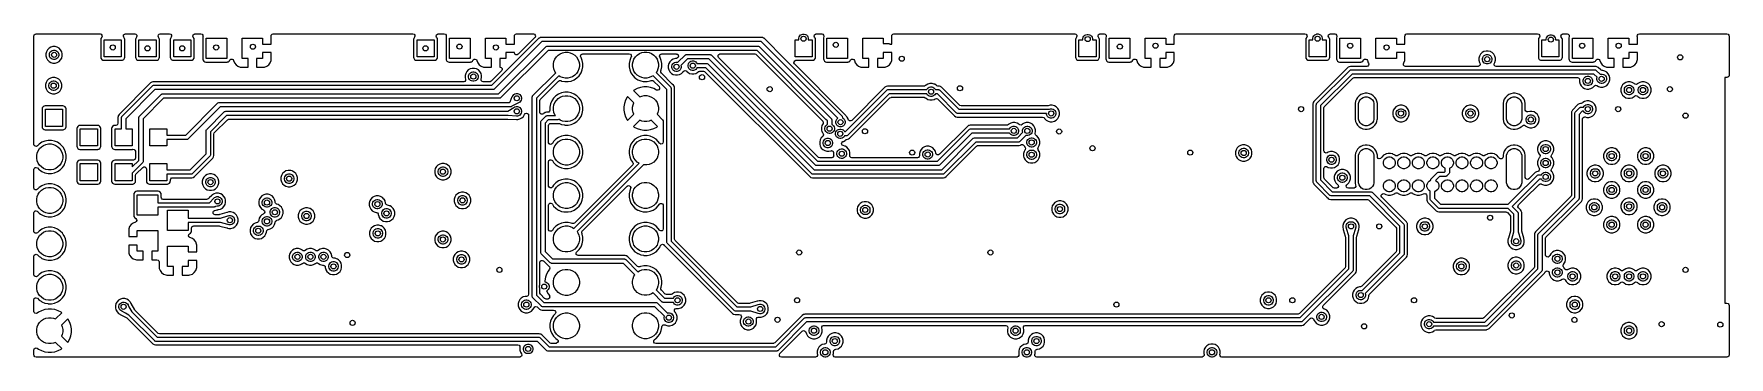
# Model space of a CAD drawing. Extents: x 4.96 to 8.86, y -3.82 to -3.08.
import ezdxf

# ---------------------------------------------------------------- set-up
doc = ezdxf.new("R2010")
doc.units = 0
doc.header["$MEASUREMENT"] = 0
doc.layers.add('BLACK', color=7, linetype='CONTINUOUS')

msp = doc.modelspace()

# ---------------------------------------------------------------- linework, layer by layer
at = {"layer": 'BLACK', "linetype": 'CONTINUOUS'}
for p, q in [((4.9586, -3.0817), (4.9593, -3.079)), ((4.9586, -3.1225), (4.9586, -3.0817)), ((4.9593, -3.079), (4.9614, -3.0772)), ((4.9614, -3.0772), (4.9634, -3.0768)), ((4.9634, -3.0768), (5.1107, -3.0768)), ((5.1107, -3.0768), (5.1134, -3.0776)), ((5.1134, -3.0776), (5.1152, -3.0796)), ((5.1152, -3.0796), (5.1156, -3.0824)), ((5.1644, -3.0818), (5.1651, -3.0791)), ((5.1652, -3.0844), (5.1644, -3.0818)), ((5.1651, -3.0791), (5.1672, -3.0773)), ((5.1672, -3.0773), (5.1693, -3.0768)), ((5.1693, -3.0768), (5.1907, -3.0768)), ((5.1907, -3.0768), (5.1934, -3.0776)), ((5.1934, -3.0776), (5.1952, -3.0796)), ((5.1952, -3.0796), (5.1956, -3.0824)), ((5.2444, -3.0818), (5.2451, -3.0791)), ((5.2452, -3.0844), (5.2444, -3.0818)), ((5.2451, -3.0791), (5.2472, -3.0773)), ((5.2472, -3.0773), (5.2493, -3.0768)), ((5.2493, -3.0768), (5.2707, -3.0768)), ((5.2707, -3.0768), (5.2734, -3.0776)), ((5.2734, -3.0776), (5.2752, -3.0796)), ((5.2752, -3.0796), (5.2756, -3.0824)), ((5.3244, -3.0818), (5.3251, -3.0791)), ((5.3252, -3.0844), (5.3244, -3.0818)), ((5.3251, -3.0791), (5.3272, -3.0773)), ((5.3272, -3.0773), (5.3293, -3.0768)), ((5.3293, -3.0768), (5.343, -3.0768)), ((5.343, -3.0768), (5.3456, -3.0776)), ((5.3456, -3.0776), (5.3474, -3.0796)), ((5.3474, -3.0796), (5.3478, -3.0824)), ((5.5044, -3.0822), (5.5049, -3.0795)), ((5.5046, -3.0845), (5.5044, -3.0822)), ((5.5049, -3.0795), (5.5068, -3.0775)), ((5.5068, -3.0775), (5.5093, -3.0768)), ((5.5093, -3.0768), (5.8307, -3.0768)), ((5.8307, -3.0768), (5.8334, -3.0776)), ((5.8334, -3.0776), (5.8352, -3.0796)), ((5.8352, -3.0796), (5.8356, -3.0824)), ((5.8844, -3.0818), (5.8851, -3.0791)), ((5.8852, -3.0844), (5.8844, -3.0818)), ((5.8851, -3.0791), (5.8872, -3.0773)), ((5.8872, -3.0773), (5.8893, -3.0768)), ((5.8893, -3.0768), (5.903, -3.0768)), ((5.903, -3.0768), (5.9056, -3.0776)), ((5.9056, -3.0776), (5.9074, -3.0796)), ((5.9074, -3.0796), (5.9078, -3.0824)), ((6.0644, -3.0822), (6.0649, -3.0795)), ((6.0646, -3.0845), (6.0644, -3.0822)), ((6.0649, -3.0795), (6.0668, -3.0775)), ((6.0668, -3.0775), (6.0693, -3.0768)), ((6.0693, -3.0768), (6.1082, -3.0768)), ((6.1082, -3.0768), (6.1108, -3.0776)), ((6.1108, -3.0776), (6.1126, -3.0796)), ((6.1126, -3.0796), (6.113, -3.0824)), ((6.7197, -3.0838), (6.7212, -3.0813)), ((6.7212, -3.0813), (6.7232, -3.0792)), ((6.7232, -3.0792), (6.7257, -3.0778)), ((6.7257, -3.0778), (6.7285, -3.0771)), ((6.7285, -3.0771), (6.7314, -3.0771)), ((6.7314, -3.0771), (6.7341, -3.0778)), ((6.7341, -3.0778), (6.7366, -3.0792)), ((6.7366, -3.0792), (6.7387, -3.0813)), ((6.7387, -3.0813), (6.7401, -3.0838)), ((6.7544, -3.0818), (6.7551, -3.0791)), ((6.7552, -3.0844), (6.7544, -3.0818)), ((6.7551, -3.0791), (6.7572, -3.0773)), ((6.7572, -3.0773), (6.7593, -3.0768)), ((6.7593, -3.0768), (6.7717, -3.0768)), ((6.7717, -3.0768), (6.7743, -3.0776)), ((6.7743, -3.0776), (6.7761, -3.0796)), ((6.7761, -3.0796), (6.7765, -3.0824)), ((6.9331, -3.0822), (6.9335, -3.0795)), ((6.9333, -3.0845), (6.9331, -3.0822)), ((6.9335, -3.0795), (6.9354, -3.0775)), ((6.9354, -3.0775), (6.9379, -3.0768)), ((6.9379, -3.0768), (7.3542, -3.0768)), ((7.3542, -3.0768), (7.3568, -3.0776)), ((7.3568, -3.0776), (7.3586, -3.0796)), ((7.3586, -3.0796), (7.359, -3.0824)), ((7.3737, -3.0845), (7.3752, -3.082)), ((7.3752, -3.082), (7.3772, -3.08)), ((7.3772, -3.08), (7.3797, -3.0786)), ((7.3797, -3.0786), (7.3825, -3.0778)), ((7.3825, -3.0778), (7.3854, -3.0778)), ((7.3854, -3.0778), (7.3881, -3.0786)), ((7.3881, -3.0786), (7.3906, -3.08)), ((7.3906, -3.08), (7.3927, -3.082)), ((7.3927, -3.082), (7.3941, -3.0845)), ((7.4078, -3.0818), (7.4079, -3.0814)), ((7.4081, -3.0827), (7.4078, -3.0818)), ((7.4079, -3.081), (7.4083, -3.0801)), ((7.4079, -3.0814), (7.4079, -3.081)), ((7.4083, -3.0801), (7.4085, -3.0791)), ((7.4085, -3.0791), (7.4088, -3.0788)), ((7.4088, -3.0788), (7.409, -3.0785)), ((7.409, -3.0785), (7.4099, -3.0779)), ((7.4099, -3.0779), (7.4106, -3.0773)), ((7.4106, -3.0773), (7.4111, -3.0772)), ((7.4111, -3.0772), (7.4113, -3.077)), ((7.4113, -3.077), (7.4127, -3.0768)), ((7.4127, -3.0768), (7.4217, -3.0768)), ((7.4217, -3.0768), (7.4243, -3.0776)), ((7.4243, -3.0776), (7.4261, -3.0796)), ((7.4261, -3.0796), (7.4265, -3.0824)), ((7.5831, -3.0822), (7.5836, -3.0795)), ((7.5833, -3.0845), (7.5831, -3.0822)), ((7.5836, -3.0795), (7.5854, -3.0775)), ((7.5854, -3.0775), (7.5879, -3.0768)), ((7.5879, -3.0768), (7.8841, -3.0768)), ((7.8841, -3.0768), (7.8867, -3.0776)), ((7.8867, -3.0776), (7.8886, -3.0796)), ((7.8886, -3.0796), (7.8889, -3.0824)), ((7.9029, -3.0837), (7.9043, -3.0813)), ((7.9043, -3.0813), (7.9064, -3.0792)), ((7.9064, -3.0792), (7.9088, -3.0778)), ((7.9088, -3.0778), (7.9116, -3.077)), ((7.9116, -3.077), (7.9145, -3.077)), ((7.9145, -3.077), (7.9173, -3.0778)), ((7.9173, -3.0778), (7.9198, -3.0792)), ((7.9198, -3.0792), (7.9218, -3.0813)), ((7.9218, -3.0813), (7.9232, -3.0837)), ((7.9378, -3.0818), (7.9385, -3.0791)), ((7.9386, -3.0844), (7.9378, -3.0818)), ((7.9385, -3.0791), (7.9406, -3.0773)), ((7.9406, -3.0773), (7.9427, -3.0768)), ((7.9427, -3.0768), (7.9525, -3.0768)), ((7.9525, -3.0768), (7.9551, -3.0776)), ((7.9551, -3.0776), (7.9569, -3.0796)), ((7.9569, -3.0796), (7.9573, -3.0824)), ((8.1139, -3.0822), (8.1144, -3.0795)), ((8.1142, -3.0845), (8.1139, -3.0822)), ((8.1144, -3.0795), (8.1163, -3.0775)), ((8.1163, -3.0775), (8.1188, -3.0768)), ((8.1188, -3.0768), (8.4195, -3.0768)), ((8.4195, -3.0768), (8.4222, -3.0776)), ((8.4222, -3.0776), (8.424, -3.0796)), ((8.424, -3.0796), (8.4244, -3.0824)), ((8.4413, -3.0833), (8.4433, -3.0813)), ((8.4433, -3.0813), (8.4458, -3.0798)), ((8.4458, -3.0798), (8.4486, -3.0791)), ((8.4486, -3.0791), (8.4514, -3.0791)), ((8.4514, -3.0791), (8.4542, -3.0798)), ((8.4542, -3.0798), (8.4567, -3.0813)), ((8.4567, -3.0813), (8.4587, -3.0833)), ((8.4732, -3.0818), (8.4733, -3.0814)), ((8.4735, -3.0827), (8.4732, -3.0818)), ((8.4733, -3.081), (8.4737, -3.0801)), ((8.4733, -3.0814), (8.4733, -3.081)), ((8.4737, -3.0801), (8.4739, -3.0791)), ((8.4739, -3.0791), (8.4742, -3.0788)), ((8.4742, -3.0788), (8.4744, -3.0785)), ((8.4744, -3.0785), (8.4752, -3.0779)), ((8.4752, -3.0779), (8.476, -3.0773)), ((8.476, -3.0773), (8.4764, -3.0772)), ((8.4764, -3.0772), (8.4767, -3.077)), ((8.4767, -3.077), (8.4781, -3.0768)), ((8.4781, -3.0768), (8.4875, -3.0768)), ((8.4875, -3.0768), (8.4901, -3.0776)), ((8.4901, -3.0776), (8.492, -3.0796)), ((8.492, -3.0796), (8.4923, -3.0824)), ((8.6489, -3.0822), (8.6494, -3.0795)), ((8.6492, -3.0845), (8.6489, -3.0822)), ((8.6494, -3.0795), (8.6513, -3.0775)), ((8.6513, -3.0775), (8.6538, -3.0768)), ((8.6538, -3.0768), (8.8553, -3.0768)), ((8.8553, -3.0768), (8.858, -3.0776)), ((8.858, -3.0776), (8.8598, -3.0796)), ((8.8598, -3.0796), (8.8602, -3.0817)), ((8.8602, -3.0817), (8.8602, -3.1723)), ((4.9874, -3.1177), (4.9861, -3.1225)), ((4.9899, -3.1134), (4.9874, -3.1177)), ((4.9874, -3.1177), (4.9874, -3.1177)), ((4.9934, -3.1099), (4.9899, -3.1134)), ((4.9977, -3.1074), (4.9934, -3.1099)), ((4.9941, -3.1236), (4.9948, -3.1208)), ((4.9948, -3.1208), (4.9963, -3.1183)), ((4.9963, -3.1183), (4.9983, -3.1163)), ((5.0025, -3.1061), (4.9977, -3.1074)), ((4.9977, -3.1074), (4.9977, -3.1074)), ((4.9983, -3.1163), (5.0008, -3.1148)), ((5.0008, -3.1148), (5.0036, -3.1141)), ((5.0075, -3.1061), (5.0025, -3.1061)), ((5.0036, -3.1141), (5.0064, -3.1141)), ((5.0064, -3.1141), (5.0092, -3.1148)), ((5.0123, -3.1074), (5.0075, -3.1061)), ((5.0092, -3.1148), (5.0117, -3.1163)), ((5.0117, -3.1163), (5.0137, -3.1183)), ((5.0166, -3.1099), (5.0123, -3.1074)), ((5.0137, -3.1183), (5.0152, -3.1208)), ((5.0152, -3.1208), (5.0159, -3.1236)), ((5.0201, -3.1134), (5.0166, -3.1099)), ((5.0226, -3.1177), (5.0201, -3.1134)), ((5.0239, -3.1225), (5.0226, -3.1177)), ((5.1129, -3.0872), (5.1124, -3.0895)), ((5.1124, -3.0895), (5.1124, -3.1305)), ((5.1148, -3.0844), (5.1129, -3.0872)), ((5.1129, -3.0872), (5.1129, -3.0872)), ((5.1156, -3.0824), (5.1148, -3.0844)), ((5.1203, -3.1297), (5.1203, -3.0903)), ((5.1203, -3.0903), (5.1597, -3.0903)), ((5.1597, -3.0903), (5.1597, -3.1297)), ((5.1671, -3.0872), (5.1652, -3.0844)), ((5.1676, -3.0895), (5.1671, -3.0872)), ((5.1671, -3.0872), (5.1671, -3.0872)), ((5.1676, -3.1305), (5.1676, -3.0895)), ((5.1676, -3.0895), (5.1676, -3.0895)), ((5.1929, -3.0872), (5.1924, -3.0895)), ((5.1924, -3.0895), (5.1924, -3.1305)), ((5.1948, -3.0844), (5.1929, -3.0872)), ((5.1929, -3.0872), (5.1929, -3.0872)), ((5.1956, -3.0824), (5.1948, -3.0844)), ((5.2003, -3.1297), (5.2003, -3.0903)), ((5.2003, -3.0903), (5.2397, -3.0903)), ((5.2397, -3.0903), (5.2397, -3.1297)), ((5.2471, -3.0872), (5.2452, -3.0844)), ((5.2476, -3.0895), (5.2471, -3.0872)), ((5.2471, -3.0872), (5.2471, -3.0872)), ((5.2476, -3.1305), (5.2476, -3.0895)), ((5.2476, -3.0895), (5.2476, -3.0895)), ((5.2729, -3.0872), (5.2724, -3.0895)), ((5.2724, -3.0895), (5.2724, -3.1305)), ((5.2748, -3.0844), (5.2729, -3.0872)), ((5.2729, -3.0872), (5.2729, -3.0872)), ((5.2756, -3.0824), (5.2748, -3.0844)), ((5.2803, -3.1297), (5.2803, -3.0903)), ((5.2803, -3.0903), (5.3197, -3.0903)), ((5.3197, -3.0903), (5.3197, -3.1297)), ((5.3271, -3.0872), (5.3252, -3.0844)), ((5.3276, -3.0895), (5.3271, -3.0872)), ((5.3271, -3.0872), (5.3271, -3.0872)), ((5.3276, -3.1305), (5.3276, -3.0895)), ((5.3276, -3.0895), (5.3276, -3.0895)), ((5.3477, -3.0828), (5.3471, -3.0856)), ((5.3471, -3.0856), (5.3471, -3.1344)), ((5.3478, -3.0824), (5.3477, -3.0828)), ((5.355, -3.1336), (5.355, -3.0864)), ((5.355, -3.0864), (5.4023, -3.0864)), ((5.4023, -3.0864), (5.4023, -3.1336)), ((5.4377, -3.1336), (5.4377, -3.0864)), ((5.4377, -3.0864), (5.485, -3.0864)), ((5.485, -3.0864), (5.485, -3.1002)), ((5.485, -3.1002), (5.5046, -3.1002)), ((5.5046, -3.1198), (5.485, -3.1198)), ((5.485, -3.1198), (5.485, -3.1336)), ((5.5046, -3.1002), (5.5046, -3.0845)), ((5.5046, -3.0845), (5.5046, -3.0845)), ((5.5046, -3.1355), (5.5046, -3.1198)), ((5.8329, -3.0872), (5.8324, -3.0895)), ((5.8324, -3.0895), (5.8324, -3.1305)), ((5.8348, -3.0844), (5.8329, -3.0872)), ((5.8329, -3.0872), (5.8329, -3.0872)), ((5.8356, -3.0824), (5.8348, -3.0844)), ((5.8403, -3.1297), (5.8403, -3.0903)), ((5.8403, -3.0903), (5.8797, -3.0903)), ((5.8797, -3.0903), (5.8797, -3.1297)), ((5.8871, -3.0872), (5.8852, -3.0844)), ((5.8876, -3.0895), (5.8871, -3.0872)), ((5.8871, -3.0872), (5.8871, -3.0872)), ((5.8876, -3.1305), (5.8876, -3.0895)), ((5.8876, -3.0895), (5.8876, -3.0895)), ((5.9077, -3.0828), (5.9071, -3.0856)), ((5.9071, -3.0856), (5.9071, -3.1344)), ((5.9078, -3.0824), (5.9077, -3.0828)), ((5.915, -3.1336), (5.915, -3.0864)), ((5.915, -3.0864), (5.9623, -3.0864)), ((5.9623, -3.0864), (5.9623, -3.1336)), ((5.9977, -3.1336), (5.9977, -3.0864)), ((5.9977, -3.0864), (6.045, -3.0864)), ((6.0129, -3.195), (6.1218, -3.0861)), ((6.1274, -3.0946), (6.0185, -3.2035)), ((6.0279, -3.215), (6.1365, -3.1065)), ((6.1421, -3.115), (6.0335, -3.2235)), ((6.045, -3.0864), (6.045, -3.1002)), ((6.045, -3.1002), (6.0646, -3.1002)), ((6.0646, -3.1198), (6.045, -3.1198)), ((6.045, -3.1198), (6.045, -3.1336)), ((6.0646, -3.1002), (6.0646, -3.0845)), ((6.0646, -3.0845), (6.0646, -3.0845)), ((6.0646, -3.1203), (6.0646, -3.1198)), ((6.0647, -3.1207), (6.0646, -3.1203)), ((6.0656, -3.1233), (6.0647, -3.1207)), ((6.1116, -3.0851), (6.073, -3.1238)), ((6.1119, -3.0849), (6.1116, -3.0851)), ((6.113, -3.0824), (6.1119, -3.0849)), ((6.1218, -3.0861), (6.1226, -3.0855)), ((6.1226, -3.0855), (6.1244, -3.0847)), ((6.1244, -3.0847), (6.1254, -3.0846)), ((6.1244, -3.0847), (6.1244, -3.0847)), ((6.1254, -3.0846), (6.3004, -3.0846)), ((6.3004, -3.0946), (6.1274, -3.0946)), ((6.1365, -3.1065), (6.1372, -3.1058)), ((6.1372, -3.1058), (6.139, -3.1051)), ((6.139, -3.1051), (6.14, -3.105)), ((6.139, -3.1051), (6.139, -3.1051)), ((6.14, -3.105), (6.625, -3.105)), ((6.6229, -3.115), (6.1421, -3.115)), ((6.1701, -3.1224), (6.1755, -3.1201)), ((6.1755, -3.1201), (6.1813, -3.119)), ((6.1813, -3.119), (6.1872, -3.119)), ((6.1872, -3.119), (6.193, -3.1201)), ((6.193, -3.1201), (6.1984, -3.1224)), ((6.3004, -3.0846), (6.6346, -3.0846)), ((6.6326, -3.0946), (6.3004, -3.0946)), ((6.3521, -3.1223), (6.3575, -3.12)), ((6.3575, -3.12), (6.3633, -3.1189)), ((6.3633, -3.1189), (6.3691, -3.1189)), ((6.3691, -3.1189), (6.3749, -3.12)), ((6.3749, -3.12), (6.3803, -3.1223)), ((6.7815, -3.2735), (6.6229, -3.115)), ((6.625, -3.105), (6.626, -3.1051)), ((6.626, -3.1051), (6.626, -3.1051)), ((6.626, -3.1051), (6.6266, -3.1053)), ((6.6266, -3.1053), (6.6278, -3.1058)), ((6.6278, -3.1058), (6.6278, -3.1058)), ((6.6278, -3.1058), (6.6285, -3.1065)), ((6.6285, -3.1065), (6.7885, -3.2665)), ((6.6815, -3.1435), (6.6326, -3.0946)), ((6.6346, -3.0846), (6.6356, -3.0847)), ((6.6356, -3.0847), (6.6356, -3.0847)), ((6.6356, -3.0847), (6.6359, -3.0849)), ((6.6359, -3.0849), (6.6374, -3.0855)), ((6.6374, -3.0855), (6.6374, -3.0855)), ((6.6374, -3.0855), (6.6382, -3.0861)), ((6.6382, -3.0861), (6.6885, -3.1365)), ((6.7103, -3.1297), (6.7103, -3.0903)), ((6.7103, -3.0903), (6.7192, -3.0903)), ((6.719, -3.0865), (6.7197, -3.0838)), ((6.719, -3.0894), (6.719, -3.0865)), ((6.7192, -3.0903), (6.719, -3.0894)), ((6.7401, -3.0838), (6.7408, -3.0865)), ((6.7408, -3.0894), (6.7406, -3.0903)), ((6.7406, -3.0903), (6.7497, -3.0903)), ((6.7408, -3.0865), (6.7408, -3.0894)), ((6.7497, -3.0903), (6.7497, -3.1297)), ((6.7571, -3.0872), (6.7552, -3.0844)), ((6.7576, -3.0895), (6.7571, -3.0872)), ((6.7571, -3.0872), (6.7571, -3.0872)), ((6.7576, -3.1305), (6.7576, -3.0895)), ((6.7576, -3.0895), (6.7576, -3.0895)), ((6.7764, -3.0828), (6.7758, -3.0856)), ((6.7758, -3.0856), (6.7758, -3.1344)), ((6.7765, -3.0824), (6.7764, -3.0828)), ((6.7837, -3.1336), (6.7837, -3.0864)), ((6.7837, -3.0864), (6.8309, -3.0864)), ((6.8309, -3.0864), (6.8309, -3.1336)), ((6.8664, -3.1336), (6.8664, -3.0864)), ((6.8664, -3.0864), (6.9136, -3.0864)), ((6.9136, -3.0864), (6.9136, -3.0991)), ((6.9136, -3.0991), (6.926, -3.0991)), ((6.9333, -3.1198), (6.9136, -3.1198)), ((6.9136, -3.1198), (6.9136, -3.1336)), ((6.926, -3.0991), (6.927, -3.0992)), ((6.927, -3.0992), (6.927, -3.0992)), ((6.927, -3.0992), (6.9272, -3.0993)), ((6.9272, -3.0993), (6.9287, -3.0999)), ((6.9287, -3.0999), (6.9287, -3.0999)), ((6.9287, -3.0999), (6.929, -3.1002)), ((6.929, -3.1002), (6.9333, -3.1002)), ((6.9333, -3.1002), (6.9333, -3.0845)), ((6.9333, -3.0845), (6.9333, -3.0845)), ((6.9333, -3.1355), (6.9333, -3.1198)), ((7.3563, -3.0872), (7.3558, -3.0895)), ((7.3558, -3.0895), (7.3558, -3.1305)), ((7.3582, -3.0844), (7.3563, -3.0872)), ((7.3563, -3.0872), (7.3563, -3.0872)), ((7.359, -3.0824), (7.3582, -3.0844)), ((7.3637, -3.1297), (7.3637, -3.0903)), ((7.3637, -3.0903), (7.373, -3.0903)), ((7.373, -3.0873), (7.3737, -3.0845)), ((7.373, -3.0902), (7.373, -3.0873)), ((7.373, -3.0903), (7.373, -3.0902)), ((7.3941, -3.0845), (7.3949, -3.0873)), ((7.3949, -3.0902), (7.3948, -3.0903)), ((7.3948, -3.0903), (7.4031, -3.0903)), ((7.3949, -3.0873), (7.3949, -3.0902)), ((7.4031, -3.0903), (7.4031, -3.1297)), ((7.4083, -3.0837), (7.4081, -3.0827)), ((7.4085, -3.084), (7.4083, -3.0837)), ((7.4086, -3.0844), (7.4085, -3.084)), ((7.4105, -3.0872), (7.4086, -3.0844)), ((7.411, -3.0895), (7.4105, -3.0872)), ((7.4105, -3.0872), (7.4105, -3.0872)), ((7.411, -3.1305), (7.411, -3.0895)), ((7.411, -3.0895), (7.411, -3.0895)), ((7.4264, -3.0828), (7.4258, -3.0856)), ((7.4258, -3.0856), (7.4258, -3.1344)), ((7.4265, -3.0824), (7.4264, -3.0828)), ((7.4337, -3.1336), (7.4337, -3.0864)), ((7.4337, -3.0864), (7.481, -3.0864)), ((7.481, -3.0864), (7.481, -3.1336)), ((7.5164, -3.1336), (7.5164, -3.0864)), ((7.5164, -3.0864), (7.5636, -3.0864)), ((7.5636, -3.0864), (7.5636, -3.1002)), ((7.5636, -3.1002), (7.5833, -3.1002)), ((7.5833, -3.1198), (7.5636, -3.1198)), ((7.5636, -3.1198), (7.5636, -3.1336)), ((7.5833, -3.1002), (7.5833, -3.0845)), ((7.5833, -3.0845), (7.5833, -3.0845)), ((7.5833, -3.1355), (7.5833, -3.1198)), ((7.8863, -3.0872), (7.8858, -3.0895)), ((7.8858, -3.0895), (7.8858, -3.1305)), ((7.8882, -3.0844), (7.8863, -3.0872)), ((7.8863, -3.0872), (7.8863, -3.0872)), ((7.8889, -3.0824), (7.8882, -3.0844)), ((7.8937, -3.1297), (7.8937, -3.0903)), ((7.8937, -3.0903), (7.9024, -3.0903)), ((7.9021, -3.0865), (7.9029, -3.0837)), ((7.9021, -3.0894), (7.9021, -3.0865)), ((7.9024, -3.0903), (7.9021, -3.0894)), ((7.9232, -3.0837), (7.924, -3.0865)), ((7.924, -3.0894), (7.9237, -3.0903)), ((7.9237, -3.0903), (7.9331, -3.0903)), ((7.924, -3.0865), (7.924, -3.0894)), ((7.9331, -3.0903), (7.9331, -3.1297)), ((7.9405, -3.0872), (7.9386, -3.0844)), ((7.941, -3.0895), (7.9405, -3.0872)), ((7.9405, -3.0872), (7.9405, -3.0872)), ((7.941, -3.1305), (7.941, -3.0895)), ((7.941, -3.0895), (7.941, -3.0895)), ((7.9572, -3.0828), (7.9567, -3.0856)), ((7.9567, -3.0856), (7.9567, -3.1344)), ((7.9573, -3.0824), (7.9572, -3.0828)), ((7.9646, -3.1336), (7.9646, -3.0864)), ((7.9646, -3.0864), (8.0118, -3.0864)), ((8.0118, -3.0864), (8.0118, -3.1336)), ((8.0472, -3.1336), (8.0472, -3.0864)), ((8.0472, -3.0864), (8.0945, -3.0864)), ((8.0945, -3.0864), (8.0945, -3.1002)), ((8.0945, -3.1002), (8.1142, -3.1002)), ((8.1142, -3.1198), (8.0945, -3.1198)), ((8.0945, -3.1198), (8.0945, -3.1336)), ((8.1142, -3.1002), (8.1142, -3.0845)), ((8.1142, -3.0845), (8.1142, -3.0845)), ((8.1142, -3.1355), (8.1142, -3.1198)), ((8.2918, -3.12), (8.2882, -3.1235)), ((8.2961, -3.1175), (8.2918, -3.12)), ((8.3009, -3.1162), (8.2961, -3.1175)), ((8.2961, -3.1175), (8.2961, -3.1175)), ((8.3059, -3.1162), (8.3009, -3.1162)), ((8.3107, -3.1175), (8.3059, -3.1162)), ((8.3118, -3.1182), (8.3107, -3.1175)), ((8.3107, -3.1175), (8.3107, -3.1175)), ((8.3107, -3.1175), (8.3107, -3.1175)), ((8.315, -3.12), (8.3118, -3.1182)), ((8.3185, -3.1235), (8.315, -3.12)), ((8.4217, -3.0872), (8.4212, -3.0895)), ((8.4212, -3.0895), (8.4212, -3.1305)), ((8.4236, -3.0844), (8.4217, -3.0872)), ((8.4217, -3.0872), (8.4217, -3.0872)), ((8.4244, -3.0824), (8.4236, -3.0844)), ((8.4291, -3.1297), (8.4291, -3.0903)), ((8.4291, -3.0903), (8.4391, -3.0903)), ((8.4391, -3.0886), (8.4398, -3.0858)), ((8.4391, -3.0903), (8.4391, -3.0886)), ((8.4398, -3.0858), (8.4413, -3.0833)), ((8.4587, -3.0833), (8.4602, -3.0858)), ((8.4602, -3.0858), (8.4609, -3.0886)), ((8.4609, -3.0886), (8.4609, -3.0903)), ((8.4609, -3.0903), (8.4685, -3.0903)), ((8.4685, -3.0903), (8.4685, -3.1297)), ((8.4737, -3.0837), (8.4735, -3.0827)), ((8.4739, -3.084), (8.4737, -3.0837)), ((8.474, -3.0844), (8.4739, -3.084)), ((8.4759, -3.0872), (8.474, -3.0844)), ((8.4764, -3.0895), (8.4759, -3.0872)), ((8.4759, -3.0872), (8.4759, -3.0872)), ((8.4764, -3.1305), (8.4764, -3.0895)), ((8.4764, -3.0895), (8.4764, -3.0895)), ((8.4922, -3.0828), (8.4917, -3.0856)), ((8.4917, -3.0856), (8.4917, -3.1344)), ((8.4923, -3.0824), (8.4922, -3.0828)), ((8.4996, -3.1336), (8.4996, -3.0864)), ((8.4996, -3.0864), (8.5468, -3.0864)), ((8.5468, -3.0864), (8.5468, -3.1336)), ((8.5822, -3.1336), (8.5822, -3.0864)), ((8.5822, -3.0864), (8.6295, -3.0864)), ((8.6295, -3.0864), (8.6295, -3.1002)), ((8.6295, -3.1002), (8.6492, -3.1002)), ((8.6492, -3.1198), (8.6295, -3.1198)), ((8.6295, -3.1198), (8.6295, -3.1336)), ((8.6492, -3.1002), (8.6492, -3.0845)), ((8.6492, -3.0845), (8.6492, -3.0845)), ((8.6492, -3.1355), (8.6492, -3.1198)), ((4.9586, -3.1935), (4.9586, -3.1225)), ((4.9861, -3.1225), (4.9861, -3.1275)), ((4.9861, -3.1275), (4.9874, -3.1322)), ((4.9874, -3.1322), (4.9874, -3.1323)), ((4.9874, -3.1323), (4.9874, -3.1323)), ((4.9874, -3.1323), (4.988, -3.1335)), ((4.988, -3.1335), (4.9899, -3.1366)), ((4.9899, -3.1366), (4.9934, -3.1401)), ((4.9934, -3.1401), (4.9977, -3.1426)), ((4.9941, -3.1264), (4.9941, -3.1236)), ((4.9948, -3.1292), (4.9941, -3.1264)), ((4.9963, -3.1317), (4.9948, -3.1292)), ((4.9983, -3.1337), (4.9963, -3.1317)), ((4.9977, -3.1426), (5.0025, -3.1439)), ((5.0008, -3.1352), (4.9983, -3.1337)), ((5.0036, -3.1359), (5.0008, -3.1352)), ((5.0025, -3.1439), (5.0025, -3.1439)), ((5.0025, -3.1439), (5.0075, -3.1439)), ((5.0064, -3.1359), (5.0036, -3.1359)), ((5.0092, -3.1352), (5.0064, -3.1359)), ((5.0075, -3.1439), (5.0123, -3.1426)), ((5.0075, -3.1439), (5.0075, -3.1439)), ((5.0117, -3.1337), (5.0092, -3.1352)), ((5.0137, -3.1317), (5.0117, -3.1337)), ((5.0123, -3.1426), (5.0166, -3.1401)), ((5.0152, -3.1292), (5.0137, -3.1317)), ((5.0159, -3.1264), (5.0152, -3.1292)), ((5.0159, -3.1236), (5.0159, -3.1264)), ((5.0166, -3.1401), (5.0201, -3.1366)), ((5.0201, -3.1366), (5.0226, -3.1323)), ((5.0226, -3.1323), (5.0239, -3.1275)), ((5.0239, -3.1275), (5.0239, -3.1225)), ((5.1124, -3.1305), (5.1129, -3.1328)), ((5.1129, -3.1328), (5.1129, -3.1328)), ((5.1129, -3.1328), (5.1146, -3.1354)), ((5.1146, -3.1354), (5.1172, -3.1371)), ((5.1172, -3.1371), (5.1172, -3.1371)), ((5.1172, -3.1371), (5.1195, -3.1376)), ((5.1195, -3.1376), (5.1195, -3.1376)), ((5.1195, -3.1376), (5.1195, -3.1376)), ((5.1195, -3.1376), (5.1605, -3.1376)), ((5.1597, -3.1297), (5.1203, -3.1297)), ((5.1605, -3.1376), (5.161, -3.1375)), ((5.1605, -3.1376), (5.1605, -3.1376)), ((5.161, -3.1375), (5.1628, -3.1371)), ((5.1628, -3.1371), (5.1654, -3.1354)), ((5.1628, -3.1371), (5.1628, -3.1371)), ((5.1628, -3.1371), (5.1628, -3.1371)), ((5.1654, -3.1354), (5.1671, -3.1328)), ((5.1671, -3.1328), (5.1676, -3.1305)), ((5.1671, -3.1328), (5.1671, -3.1328)), ((5.1671, -3.1328), (5.1671, -3.1328)), ((5.1676, -3.1305), (5.1676, -3.1305)), ((5.1924, -3.1305), (5.1929, -3.1328)), ((5.1929, -3.1328), (5.1929, -3.1328)), ((5.1929, -3.1328), (5.1946, -3.1354)), ((5.1946, -3.1354), (5.1972, -3.1371)), ((5.1972, -3.1371), (5.1972, -3.1371)), ((5.1972, -3.1371), (5.1995, -3.1376)), ((5.1995, -3.1376), (5.1995, -3.1376)), ((5.1995, -3.1376), (5.1995, -3.1376)), ((5.1995, -3.1376), (5.2405, -3.1376)), ((5.2397, -3.1297), (5.2003, -3.1297)), ((5.2405, -3.1376), (5.241, -3.1375)), ((5.2405, -3.1376), (5.2405, -3.1376)), ((5.241, -3.1375), (5.2428, -3.1371)), ((5.2428, -3.1371), (5.2454, -3.1354)), ((5.2428, -3.1371), (5.2428, -3.1371)), ((5.2428, -3.1371), (5.2428, -3.1371)), ((5.2454, -3.1354), (5.2471, -3.1328)), ((5.2471, -3.1328), (5.2476, -3.1305)), ((5.2471, -3.1328), (5.2471, -3.1328)), ((5.2471, -3.1328), (5.2471, -3.1328)), ((5.2476, -3.1305), (5.2476, -3.1305)), ((5.2724, -3.1305), (5.2729, -3.1328)), ((5.2729, -3.1328), (5.2729, -3.1328)), ((5.2729, -3.1328), (5.2746, -3.1354)), ((5.2746, -3.1354), (5.2772, -3.1371)), ((5.2772, -3.1371), (5.2772, -3.1371)), ((5.2772, -3.1371), (5.2795, -3.1376)), ((5.2795, -3.1376), (5.2795, -3.1376)), ((5.2795, -3.1376), (5.2795, -3.1376)), ((5.2795, -3.1376), (5.3205, -3.1376)), ((5.3197, -3.1297), (5.2803, -3.1297)), ((5.3205, -3.1376), (5.321, -3.1375)), ((5.3205, -3.1376), (5.3205, -3.1376)), ((5.321, -3.1375), (5.3228, -3.1371)), ((5.3228, -3.1371), (5.3254, -3.1354)), ((5.3228, -3.1371), (5.3228, -3.1371)), ((5.3228, -3.1371), (5.3228, -3.1371)), ((5.3254, -3.1354), (5.3271, -3.1328)), ((5.3271, -3.1328), (5.3276, -3.1305)), ((5.3271, -3.1328), (5.3271, -3.1328)), ((5.3271, -3.1328), (5.3271, -3.1328)), ((5.3276, -3.1305), (5.3276, -3.1305)), ((5.3471, -3.1344), (5.3476, -3.1367)), ((5.3476, -3.1367), (5.3476, -3.1367)), ((5.3476, -3.1367), (5.3493, -3.1393)), ((5.3493, -3.1393), (5.352, -3.1411)), ((5.352, -3.1411), (5.352, -3.1411)), ((5.352, -3.1411), (5.3543, -3.1415)), ((5.3543, -3.1415), (5.3543, -3.1415)), ((5.3543, -3.1415), (5.3543, -3.1415)), ((5.3543, -3.1415), (5.4031, -3.1415)), ((5.4023, -3.1336), (5.355, -3.1336)), ((5.4031, -3.1415), (5.4036, -3.1414)), ((5.4031, -3.1415), (5.4031, -3.1415)), ((5.4036, -3.1414), (5.4054, -3.1411)), ((5.4054, -3.1411), (5.408, -3.1393)), ((5.4054, -3.1411), (5.4054, -3.1411)), ((5.4054, -3.1411), (5.4054, -3.1411)), ((5.408, -3.1393), (5.4096, -3.1368)), ((5.4096, -3.1368), (5.4118, -3.1351)), ((5.4118, -3.1351), (5.4145, -3.1347)), ((5.4145, -3.1347), (5.417, -3.1359)), ((5.417, -3.1359), (5.4183, -3.1378)), ((5.4183, -3.1378), (5.4203, -3.1432)), ((5.4203, -3.1432), (5.4203, -3.1432)), ((5.4203, -3.1432), (5.4237, -3.1477)), ((5.4237, -3.1477), (5.4237, -3.1477)), ((5.4237, -3.1477), (5.4282, -3.1511)), ((5.4282, -3.1511), (5.4282, -3.1511)), ((5.4282, -3.1511), (5.4335, -3.1531)), ((5.4335, -3.1531), (5.4335, -3.1531)), ((5.4335, -3.1531), (5.4358, -3.1533)), ((5.4358, -3.1533), (5.4358, -3.1533)), ((5.4358, -3.1533), (5.4515, -3.1533)), ((5.4515, -3.1336), (5.4377, -3.1336)), ((5.4515, -3.1533), (5.4515, -3.1336)), ((5.485, -3.1336), (5.4712, -3.1336)), ((5.4712, -3.1336), (5.4712, -3.1533)), ((5.4712, -3.1533), (5.4868, -3.1533)), ((5.4868, -3.1533), (5.4892, -3.1531)), ((5.4868, -3.1533), (5.4868, -3.1533)), ((5.4892, -3.1531), (5.4945, -3.1511)), ((5.4892, -3.1531), (5.4892, -3.1531)), ((5.4945, -3.1511), (5.499, -3.1477)), ((5.4945, -3.1511), (5.4945, -3.1511)), ((5.499, -3.1477), (5.5024, -3.1432)), ((5.499, -3.1477), (5.499, -3.1477)), ((5.5024, -3.1432), (5.5044, -3.1378)), ((5.5024, -3.1432), (5.5024, -3.1432)), ((5.5044, -3.1378), (5.5046, -3.1355)), ((5.5044, -3.1378), (5.5044, -3.1378)), ((5.5046, -3.1355), (5.5046, -3.1355)), ((5.8324, -3.1305), (5.8329, -3.1328)), ((5.8329, -3.1328), (5.8329, -3.1328)), ((5.8329, -3.1328), (5.8346, -3.1354)), ((5.8346, -3.1354), (5.8372, -3.1371)), ((5.8372, -3.1371), (5.8372, -3.1371)), ((5.8372, -3.1371), (5.8395, -3.1376)), ((5.8395, -3.1376), (5.8395, -3.1376)), ((5.8395, -3.1376), (5.8395, -3.1376)), ((5.8395, -3.1376), (5.8805, -3.1376)), ((5.8797, -3.1297), (5.8403, -3.1297)), ((5.8805, -3.1376), (5.881, -3.1375)), ((5.8805, -3.1376), (5.8805, -3.1376)), ((5.881, -3.1375), (5.8828, -3.1371)), ((5.8828, -3.1371), (5.8854, -3.1354)), ((5.8828, -3.1371), (5.8828, -3.1371)), ((5.8828, -3.1371), (5.8828, -3.1371)), ((5.8854, -3.1354), (5.8871, -3.1328)), ((5.8871, -3.1328), (5.8876, -3.1305)), ((5.8871, -3.1328), (5.8871, -3.1328)), ((5.8871, -3.1328), (5.8871, -3.1328)), ((5.8876, -3.1305), (5.8876, -3.1305)), ((5.9071, -3.1344), (5.9076, -3.1367)), ((5.9076, -3.1367), (5.9076, -3.1367)), ((5.9076, -3.1367), (5.9093, -3.1393)), ((5.9093, -3.1393), (5.912, -3.1411)), ((5.912, -3.1411), (5.912, -3.1411)), ((5.912, -3.1411), (5.9143, -3.1415)), ((5.9143, -3.1415), (5.9143, -3.1415)), ((5.9143, -3.1415), (5.9143, -3.1415)), ((5.9143, -3.1415), (5.9631, -3.1415)), ((5.9623, -3.1336), (5.915, -3.1336)), ((5.9584, -3.1599), (5.9549, -3.1634)), ((5.9627, -3.1574), (5.9584, -3.1599)), ((5.9675, -3.1561), (5.9627, -3.1574)), ((5.9627, -3.1574), (5.9627, -3.1574)), ((5.9631, -3.1415), (5.9636, -3.1414)), ((5.9631, -3.1415), (5.9631, -3.1415)), ((5.9636, -3.1414), (5.9654, -3.1411)), ((5.9654, -3.1411), (5.968, -3.1393)), ((5.9654, -3.1411), (5.9654, -3.1411)), ((5.9654, -3.1411), (5.9654, -3.1411)), ((5.9725, -3.1561), (5.9675, -3.1561)), ((5.968, -3.1393), (5.9696, -3.1368)), ((5.9696, -3.1368), (5.9718, -3.1351)), ((5.9718, -3.1351), (5.9745, -3.1347)), ((5.9773, -3.1574), (5.9725, -3.1561)), ((5.9745, -3.1347), (5.977, -3.1359)), ((5.977, -3.1359), (5.9783, -3.1378)), ((5.9816, -3.1599), (5.9773, -3.1574)), ((5.9783, -3.1378), (5.9803, -3.1432)), ((5.9803, -3.1432), (5.9803, -3.1432)), ((5.9803, -3.1432), (5.9837, -3.1477)), ((5.9851, -3.1634), (5.9816, -3.1599)), ((5.9837, -3.1477), (5.9837, -3.1477)), ((5.9837, -3.1477), (5.9882, -3.1511)), ((5.9882, -3.1511), (5.9882, -3.1511)), ((5.9882, -3.1511), (5.9935, -3.1531)), ((5.9935, -3.1531), (5.9935, -3.1531)), ((5.9935, -3.1531), (5.9958, -3.1533)), ((5.9958, -3.1533), (5.9958, -3.1533)), ((5.9958, -3.1533), (6.0115, -3.1533)), ((6.0115, -3.1336), (5.9977, -3.1336)), ((6.0115, -3.1533), (6.0115, -3.1336)), ((6.045, -3.1336), (6.0312, -3.1336)), ((6.0312, -3.1336), (6.0312, -3.1533)), ((6.0312, -3.1533), (6.0317, -3.1533)), ((6.0317, -3.1533), (6.0343, -3.1541)), ((6.0343, -3.1541), (6.0361, -3.1562)), ((6.0365, -3.1589), (6.0354, -3.1614)), ((6.0361, -3.1562), (6.0365, -3.1589)), ((6.0678, -3.1249), (6.0656, -3.1233)), ((6.0706, -3.1251), (6.0678, -3.1249)), ((6.073, -3.1238), (6.0706, -3.1251)), ((6.1544, -3.1459), (6.1555, -3.1401)), ((6.1544, -3.1518), (6.1544, -3.1459)), ((6.1555, -3.1575), (6.1544, -3.1518)), ((6.1555, -3.1401), (6.1578, -3.1347)), ((6.1578, -3.163), (6.1555, -3.1575)), ((6.1578, -3.1347), (6.1611, -3.1298)), ((6.1611, -3.1298), (6.1652, -3.1256)), ((6.1652, -3.1256), (6.1701, -3.1224)), ((6.1984, -3.1224), (6.2033, -3.1256)), ((6.2033, -3.1256), (6.2074, -3.1298)), ((6.2074, -3.1298), (6.2107, -3.1347)), ((6.2107, -3.1347), (6.213, -3.1401)), ((6.213, -3.1575), (6.2107, -3.163)), ((6.213, -3.1401), (6.2141, -3.1459)), ((6.2141, -3.1518), (6.213, -3.1575)), ((6.2141, -3.1459), (6.2141, -3.1518)), ((6.2168, -3.1279), (6.2175, -3.1252)), ((6.2176, -3.1305), (6.2168, -3.1279)), ((6.2175, -3.1252), (6.2195, -3.1234)), ((6.2178, -3.1309), (6.2176, -3.1305)), ((6.2207, -3.1378), (6.2178, -3.1309)), ((6.2178, -3.1668), (6.2207, -3.1599)), ((6.2195, -3.1234), (6.2216, -3.1229)), ((6.2221, -3.1451), (6.2207, -3.1378)), ((6.2207, -3.1599), (6.2221, -3.1526)), ((6.2216, -3.1229), (6.3287, -3.1229)), ((6.2221, -3.1526), (6.2221, -3.1451)), ((6.3298, -3.1377), (6.3283, -3.145)), ((6.3283, -3.145), (6.3283, -3.1525)), ((6.3283, -3.1525), (6.3298, -3.1598)), ((6.3287, -3.1229), (6.3314, -3.1237)), ((6.3326, -3.1308), (6.3298, -3.1377)), ((6.3298, -3.1377), (6.3298, -3.1377)), ((6.3298, -3.1598), (6.3298, -3.1598)), ((6.3298, -3.1598), (6.3326, -3.1667)), ((6.3314, -3.1237), (6.3332, -3.1257)), ((6.3328, -3.1305), (6.3326, -3.1308)), ((6.3336, -3.1285), (6.3328, -3.1305)), ((6.3332, -3.1257), (6.3336, -3.1285)), ((6.3363, -3.1458), (6.3375, -3.14)), ((6.3363, -3.1517), (6.3363, -3.1458)), ((6.3375, -3.1574), (6.3363, -3.1517)), ((6.3375, -3.14), (6.3397, -3.1346)), ((6.3397, -3.1629), (6.3375, -3.1574)), ((6.3397, -3.1346), (6.343, -3.1297)), ((6.343, -3.1297), (6.3472, -3.1255)), ((6.3472, -3.1255), (6.3521, -3.1223)), ((6.3803, -3.1223), (6.3852, -3.1255)), ((6.3852, -3.1255), (6.3894, -3.1297)), ((6.3894, -3.1297), (6.3927, -3.1346)), ((6.3927, -3.1346), (6.3949, -3.14)), ((6.3949, -3.1574), (6.3927, -3.1629)), ((6.3949, -3.14), (6.3961, -3.1458)), ((6.3961, -3.1517), (6.3949, -3.1574)), ((6.3961, -3.1458), (6.3961, -3.1517)), ((6.3988, -3.1279), (6.3995, -3.1252)), ((6.3996, -3.1305), (6.3988, -3.1279)), ((6.3995, -3.1252), (6.4015, -3.1234)), ((6.3998, -3.1308), (6.3996, -3.1305)), ((6.4026, -3.1377), (6.3998, -3.1308)), ((6.4015, -3.1234), (6.4037, -3.1229)), ((6.4018, -3.1618), (6.4026, -3.1598)), ((6.4041, -3.145), (6.4026, -3.1377)), ((6.4026, -3.1598), (6.4041, -3.1525)), ((6.4037, -3.1229), (6.4371, -3.1229)), ((6.4041, -3.1525), (6.4041, -3.145)), ((6.4199, -3.1452), (6.4186, -3.15)), ((6.4186, -3.15), (6.4186, -3.155)), ((6.4186, -3.155), (6.4192, -3.1574)), ((6.4192, -3.1574), (6.4199, -3.1598)), ((6.4224, -3.1409), (6.4199, -3.1452)), ((6.4199, -3.1452), (6.4199, -3.1452)), ((6.4199, -3.1598), (6.4199, -3.1598)), ((6.4199, -3.1598), (6.4203, -3.1605)), ((6.4259, -3.1374), (6.4224, -3.1409)), ((6.4302, -3.1349), (6.4259, -3.1374)), ((6.4266, -3.1511), (6.4273, -3.1483)), ((6.4266, -3.1539), (6.4266, -3.1511)), ((6.4273, -3.1567), (6.4266, -3.1539)), ((6.4273, -3.1483), (6.4288, -3.1458)), ((6.4288, -3.1592), (6.4273, -3.1567)), ((6.4288, -3.1458), (6.4308, -3.1438)), ((6.4308, -3.1612), (6.4288, -3.1592)), ((6.435, -3.1336), (6.4302, -3.1349)), ((6.4302, -3.1349), (6.4302, -3.1349)), ((6.4308, -3.1438), (6.4333, -3.1423)), ((6.4333, -3.1423), (6.4361, -3.1416)), ((6.4362, -3.1336), (6.435, -3.1336)), ((6.4361, -3.1416), (6.4389, -3.1416)), ((6.4372, -3.1335), (6.4362, -3.1336)), ((6.4371, -3.1229), (6.4379, -3.1231)), ((6.4396, -3.1322), (6.4372, -3.1335)), ((6.4379, -3.1231), (6.4388, -3.1232)), ((6.4388, -3.1232), (6.4392, -3.1235)), ((6.4389, -3.1416), (6.4408, -3.1421)), ((6.4392, -3.1235), (6.4397, -3.1237)), ((6.4405, -3.1312), (6.4396, -3.1322)), ((6.4397, -3.1237), (6.4403, -3.1243)), ((6.4403, -3.1243), (6.441, -3.1248)), ((6.4408, -3.131), (6.4405, -3.1312)), ((6.4408, -3.1421), (6.4572, -3.1257)), ((6.4414, -3.1301), (6.4408, -3.1308)), ((6.4408, -3.1308), (6.4408, -3.131)), ((6.441, -3.1248), (6.4412, -3.1253)), ((6.4412, -3.1253), (6.4415, -3.1257)), ((6.4416, -3.1293), (6.4414, -3.1301)), ((6.4415, -3.1257), (6.4417, -3.1266)), ((6.4419, -3.1285), (6.4416, -3.1293)), ((6.4417, -3.1266), (6.442, -3.1274)), ((6.442, -3.1274), (6.4418, -3.1279)), ((6.4418, -3.1279), (6.4419, -3.1285)), ((6.4462, -3.1592), (6.4442, -3.1612)), ((6.4477, -3.1567), (6.4462, -3.1592)), ((6.4484, -3.1539), (6.4477, -3.1567)), ((6.4628, -3.1343), (6.4479, -3.1492)), ((6.4479, -3.1492), (6.4484, -3.1511)), ((6.4484, -3.1511), (6.4484, -3.1539)), ((6.4572, -3.1257), (6.458, -3.1251)), ((6.458, -3.1251), (6.459, -3.1247)), ((6.458, -3.1251), (6.458, -3.1251)), ((6.459, -3.1247), (6.4598, -3.1243)), ((6.4598, -3.1243), (6.4598, -3.1243)), ((6.4598, -3.1243), (6.4607, -3.1243)), ((6.4607, -3.1243), (6.5143, -3.1243)), ((6.5122, -3.1343), (6.4628, -3.1343)), ((6.4641, -3.1486), (6.4648, -3.1458)), ((6.4641, -3.1514), (6.4641, -3.1486)), ((6.4648, -3.1542), (6.4641, -3.1514)), ((6.4648, -3.1458), (6.4663, -3.1433)), ((6.4663, -3.1567), (6.4648, -3.1542)), ((6.4663, -3.1433), (6.4683, -3.1413)), ((6.4683, -3.1587), (6.4663, -3.1567)), ((6.4683, -3.1413), (6.4708, -3.1398)), ((6.4708, -3.1602), (6.4683, -3.1587)), ((6.4708, -3.1398), (6.4736, -3.1391)), ((6.4736, -3.1609), (6.4708, -3.1602)), ((6.4736, -3.1391), (6.4764, -3.1391)), ((6.4764, -3.1391), (6.4792, -3.1398)), ((6.4792, -3.1602), (6.4764, -3.1609)), ((6.4792, -3.1398), (6.4817, -3.1413)), ((6.4817, -3.1587), (6.4792, -3.1602)), ((6.4817, -3.1413), (6.4837, -3.1433)), ((6.4837, -3.1567), (6.4817, -3.1587)), ((6.4837, -3.1433), (6.4847, -3.145)), ((6.4847, -3.155), (6.4837, -3.1567)), ((6.4847, -3.145), (6.507, -3.145)), ((6.5049, -3.155), (6.4847, -3.155)), ((6.7485, -3.3985), (6.5049, -3.155)), ((6.507, -3.145), (6.508, -3.1451)), ((6.508, -3.1451), (6.508, -3.1451)), ((6.508, -3.1451), (6.5085, -3.1453)), ((6.5085, -3.1453), (6.5098, -3.1458)), ((6.5098, -3.1458), (6.5098, -3.1458)), ((6.5098, -3.1458), (6.5105, -3.1465)), ((6.5105, -3.1465), (6.7541, -3.39)), ((6.7565, -3.3785), (6.5122, -3.1343)), ((6.5143, -3.1243), (6.5152, -3.1243)), ((6.5152, -3.1243), (6.5152, -3.1243)), ((6.5152, -3.1243), (6.516, -3.1247)), ((6.516, -3.1247), (6.517, -3.1251)), ((6.517, -3.1251), (6.517, -3.1251)), ((6.517, -3.1251), (6.5178, -3.1257)), ((6.5178, -3.1257), (6.7621, -3.37)), ((6.5331, -3.1288), (6.5333, -3.1261)), ((6.5345, -3.1312), (6.5331, -3.1288)), ((6.5333, -3.1261), (6.535, -3.1239)), ((6.7639, -3.3607), (6.5345, -3.1312)), ((6.535, -3.1239), (6.5376, -3.1229)), ((6.5376, -3.1229), (6.5379, -3.1229)), ((6.5379, -3.1229), (6.6176, -3.1229)), ((6.6176, -3.1229), (6.6203, -3.1237)), ((6.6203, -3.1237), (6.6211, -3.1243)), ((6.6211, -3.1243), (6.7741, -3.2774)), ((6.6915, -3.1535), (6.6815, -3.1435)), ((6.6815, -3.1435), (6.6815, -3.1435)), ((6.6885, -3.1365), (6.6885, -3.1365)), ((6.6885, -3.1365), (6.6985, -3.1465)), ((6.8089, -3.2709), (6.6915, -3.1535)), ((6.6915, -3.1535), (6.6915, -3.1535)), ((6.6985, -3.1465), (6.6985, -3.1465)), ((6.6985, -3.1465), (6.8185, -3.2665)), ((6.7078, -3.1435), (6.708, -3.1408)), ((6.7091, -3.1459), (6.7078, -3.1435)), ((6.708, -3.1408), (6.7097, -3.1386)), ((6.8229, -3.2597), (6.7091, -3.1459)), ((6.7097, -3.1386), (6.7123, -3.1376)), ((6.7497, -3.1297), (6.7103, -3.1297)), ((6.7123, -3.1376), (6.7126, -3.1376)), ((6.7126, -3.1376), (6.7505, -3.1376)), ((6.7505, -3.1376), (6.751, -3.1375)), ((6.7505, -3.1376), (6.7505, -3.1376)), ((6.751, -3.1375), (6.7528, -3.1371)), ((6.7528, -3.1371), (6.7554, -3.1354)), ((6.7528, -3.1371), (6.7528, -3.1371)), ((6.7528, -3.1371), (6.7528, -3.1371)), ((6.7554, -3.1354), (6.7571, -3.1328)), ((6.7571, -3.1328), (6.7576, -3.1305)), ((6.7571, -3.1328), (6.7571, -3.1328)), ((6.7571, -3.1328), (6.7571, -3.1328)), ((6.7576, -3.1305), (6.7576, -3.1305)), ((6.7758, -3.1344), (6.7763, -3.1367)), ((6.7763, -3.1367), (6.7763, -3.1367)), ((6.7763, -3.1367), (6.778, -3.1393)), ((6.778, -3.1393), (6.7806, -3.1411)), ((6.7806, -3.1411), (6.7806, -3.1411)), ((6.7806, -3.1411), (6.7829, -3.1415)), ((6.7829, -3.1415), (6.7829, -3.1415)), ((6.7829, -3.1415), (6.7829, -3.1415)), ((6.7829, -3.1415), (6.8317, -3.1415)), ((6.8309, -3.1336), (6.7837, -3.1336)), ((6.8317, -3.1415), (6.8323, -3.1414)), ((6.8317, -3.1415), (6.8317, -3.1415)), ((6.8323, -3.1414), (6.834, -3.1411)), ((6.834, -3.1411), (6.8366, -3.1393)), ((6.834, -3.1411), (6.834, -3.1411)), ((6.834, -3.1411), (6.834, -3.1411)), ((6.8366, -3.1393), (6.8383, -3.1368)), ((6.8383, -3.1368), (6.8404, -3.1351)), ((6.8404, -3.1351), (6.8431, -3.1347)), ((6.8431, -3.1347), (6.8456, -3.1359)), ((6.8456, -3.1359), (6.8469, -3.1378)), ((6.8469, -3.1378), (6.8489, -3.1432)), ((6.8489, -3.1432), (6.8489, -3.1432)), ((6.8489, -3.1432), (6.8523, -3.1477)), ((6.8523, -3.1477), (6.8523, -3.1477)), ((6.8523, -3.1477), (6.8568, -3.1511)), ((6.8568, -3.1511), (6.8568, -3.1511)), ((6.8568, -3.1511), (6.8622, -3.1531)), ((6.8622, -3.1531), (6.8622, -3.1531)), ((6.8622, -3.1531), (6.8645, -3.1533)), ((6.8645, -3.1533), (6.8645, -3.1533)), ((6.8645, -3.1533), (6.8802, -3.1533)), ((6.8802, -3.1336), (6.8664, -3.1336)), ((6.8802, -3.1533), (6.8802, -3.1336)), ((6.9136, -3.1336), (6.8998, -3.1336)), ((6.8998, -3.1336), (6.8998, -3.1533)), ((6.8998, -3.1533), (6.9155, -3.1533)), ((6.9155, -3.1533), (6.9178, -3.1531)), ((6.9155, -3.1533), (6.9155, -3.1533)), ((6.9178, -3.1531), (6.9232, -3.1511)), ((6.9178, -3.1531), (6.9178, -3.1531)), ((6.9232, -3.1511), (6.9277, -3.1477)), ((6.9232, -3.1511), (6.9232, -3.1511)), ((6.9277, -3.1477), (6.9311, -3.1432)), ((6.9277, -3.1477), (6.9277, -3.1477)), ((6.9311, -3.1432), (6.9331, -3.1378)), ((6.9311, -3.1432), (6.9311, -3.1432)), ((6.9331, -3.1378), (6.9333, -3.1355)), ((6.9331, -3.1378), (6.9331, -3.1378)), ((6.9333, -3.1355), (6.9333, -3.1355)), ((7.3558, -3.1305), (7.3563, -3.1328)), ((7.3563, -3.1328), (7.3563, -3.1328)), ((7.3563, -3.1328), (7.3581, -3.1354)), ((7.3581, -3.1354), (7.3607, -3.1371)), ((7.3607, -3.1371), (7.3607, -3.1371)), ((7.3607, -3.1371), (7.363, -3.1376)), ((7.363, -3.1376), (7.363, -3.1376)), ((7.363, -3.1376), (7.363, -3.1376)), ((7.363, -3.1376), (7.4039, -3.1376)), ((7.4031, -3.1297), (7.3637, -3.1297)), ((7.4039, -3.1376), (7.4045, -3.1375)), ((7.4039, -3.1376), (7.4039, -3.1376)), ((7.4045, -3.1375), (7.4062, -3.1371)), ((7.4062, -3.1371), (7.4088, -3.1354)), ((7.4062, -3.1371), (7.4062, -3.1371)), ((7.4062, -3.1371), (7.4062, -3.1371)), ((7.4088, -3.1354), (7.4105, -3.1328)), ((7.4105, -3.1328), (7.411, -3.1305)), ((7.4105, -3.1328), (7.4105, -3.1328)), ((7.4105, -3.1328), (7.4105, -3.1328)), ((7.411, -3.1305), (7.411, -3.1305)), ((7.4258, -3.1344), (7.4263, -3.1367)), ((7.4263, -3.1367), (7.4263, -3.1367)), ((7.4263, -3.1367), (7.428, -3.1393)), ((7.428, -3.1393), (7.4306, -3.1411)), ((7.4306, -3.1411), (7.4306, -3.1411)), ((7.4306, -3.1411), (7.4329, -3.1415)), ((7.4329, -3.1415), (7.4329, -3.1415)), ((7.4329, -3.1415), (7.4329, -3.1415)), ((7.4329, -3.1415), (7.4817, -3.1415)), ((7.481, -3.1336), (7.4337, -3.1336)), ((7.4817, -3.1415), (7.4823, -3.1414)), ((7.4817, -3.1415), (7.4817, -3.1415)), ((7.4823, -3.1414), (7.484, -3.1411)), ((7.484, -3.1411), (7.4867, -3.1393)), ((7.484, -3.1411), (7.484, -3.1411)), ((7.484, -3.1411), (7.484, -3.1411)), ((7.4867, -3.1393), (7.4883, -3.1368)), ((7.4883, -3.1368), (7.4904, -3.1351)), ((7.4904, -3.1351), (7.4932, -3.1347)), ((7.4932, -3.1347), (7.4956, -3.1359)), ((7.4956, -3.1359), (7.497, -3.1378)), ((7.497, -3.1378), (7.4989, -3.1432)), ((7.4989, -3.1432), (7.4989, -3.1432)), ((7.4989, -3.1432), (7.5023, -3.1477)), ((7.5023, -3.1477), (7.5023, -3.1477)), ((7.5023, -3.1477), (7.5069, -3.1511)), ((7.5069, -3.1511), (7.5069, -3.1511)), ((7.5069, -3.1511), (7.5122, -3.1531)), ((7.5122, -3.1531), (7.5122, -3.1531)), ((7.5122, -3.1531), (7.5145, -3.1533)), ((7.5145, -3.1533), (7.5145, -3.1533)), ((7.5145, -3.1533), (7.5302, -3.1533)), ((7.5302, -3.1336), (7.5164, -3.1336)), ((7.5302, -3.1533), (7.5302, -3.1336)), ((7.5636, -3.1336), (7.5499, -3.1336)), ((7.5499, -3.1336), (7.5499, -3.1533)), ((7.5499, -3.1533), (7.5655, -3.1533)), ((7.5655, -3.1533), (7.5679, -3.1531)), ((7.5655, -3.1533), (7.5655, -3.1533)), ((7.5679, -3.1531), (7.5732, -3.1511)), ((7.5679, -3.1531), (7.5679, -3.1531)), ((7.5732, -3.1511), (7.5777, -3.1477)), ((7.5732, -3.1511), (7.5732, -3.1511)), ((7.5777, -3.1477), (7.5811, -3.1432)), ((7.5777, -3.1477), (7.5777, -3.1477)), ((7.5811, -3.1432), (7.5831, -3.1378)), ((7.5811, -3.1432), (7.5811, -3.1432)), ((7.5831, -3.1378), (7.5833, -3.1355)), ((7.5831, -3.1378), (7.5831, -3.1378)), ((7.5833, -3.1355), (7.5833, -3.1355)), ((7.8858, -3.1305), (7.8863, -3.1328)), ((7.8863, -3.1328), (7.8863, -3.1328)), ((7.8863, -3.1328), (7.888, -3.1354)), ((7.888, -3.1354), (7.8906, -3.1371)), ((7.8906, -3.1371), (7.8906, -3.1371)), ((7.8906, -3.1371), (7.8929, -3.1376)), ((7.8929, -3.1376), (7.8929, -3.1376)), ((7.8929, -3.1376), (7.8929, -3.1376)), ((7.8929, -3.1376), (7.9338, -3.1376)), ((7.9331, -3.1297), (7.8937, -3.1297)), ((7.9828, -3.1541), (7.9047, -3.2321)), ((7.9338, -3.1376), (7.9344, -3.1375)), ((7.9338, -3.1376), (7.9338, -3.1376)), ((7.9344, -3.1375), (7.9362, -3.1371)), ((7.9362, -3.1371), (7.9388, -3.1354)), ((7.9362, -3.1371), (7.9362, -3.1371)), ((7.9362, -3.1371), (7.9362, -3.1371)), ((7.9388, -3.1354), (7.9405, -3.1328)), ((7.9405, -3.1328), (7.941, -3.1305)), ((7.9405, -3.1328), (7.9405, -3.1328)), ((7.9405, -3.1328), (7.9405, -3.1328)), ((7.941, -3.1305), (7.941, -3.1305)), ((7.9567, -3.1344), (7.9571, -3.1367)), ((7.9571, -3.1367), (7.9571, -3.1367)), ((7.9571, -3.1367), (7.9589, -3.1393)), ((7.9589, -3.1393), (7.9615, -3.1411)), ((7.9615, -3.1411), (7.9615, -3.1411)), ((7.9615, -3.1411), (7.9638, -3.1415)), ((7.9638, -3.1415), (7.9638, -3.1415)), ((7.9638, -3.1415), (7.9638, -3.1415)), ((7.9638, -3.1415), (8.0126, -3.1415)), ((8.0118, -3.1336), (7.9646, -3.1336)), ((7.9835, -3.1537), (7.9828, -3.1541)), ((7.9828, -3.1541), (7.9828, -3.1541)), ((7.9857, -3.1524), (7.9835, -3.1537)), ((7.989, -3.1515), (7.9857, -3.1524)), ((7.9857, -3.1524), (7.9857, -3.1524)), ((7.9872, -3.1609), (7.9879, -3.1602)), ((7.9879, -3.1602), (7.9891, -3.1598)), ((7.9879, -3.1602), (7.9879, -3.1602)), ((8.0263, -3.1515), (7.989, -3.1515)), ((7.9891, -3.1598), (7.9897, -3.1595)), ((7.9897, -3.1595), (7.9907, -3.1594)), ((7.9897, -3.1595), (7.9897, -3.1595)), ((7.9907, -3.1594), (8.551, -3.1594)), ((8.0126, -3.1415), (8.0132, -3.1414)), ((8.0126, -3.1415), (8.0126, -3.1415)), ((8.0132, -3.1414), (8.0149, -3.1411)), ((8.0149, -3.1411), (8.0175, -3.1393)), ((8.0149, -3.1411), (8.0149, -3.1411)), ((8.0149, -3.1411), (8.0149, -3.1411)), ((8.0175, -3.1393), (8.0192, -3.1368)), ((8.0192, -3.1368), (8.0213, -3.1351)), ((8.0213, -3.1351), (8.024, -3.1347)), ((8.024, -3.1347), (8.0265, -3.1359)), ((8.0286, -3.1509), (8.0263, -3.1515)), ((8.0265, -3.1359), (8.0278, -3.1378)), ((8.0278, -3.1378), (8.0298, -3.1432)), ((8.0306, -3.149), (8.0286, -3.1509)), ((8.0298, -3.1432), (8.0298, -3.1432)), ((8.0298, -3.1432), (8.0302, -3.1437)), ((8.0302, -3.1437), (8.0312, -3.1463)), ((8.0312, -3.1463), (8.0306, -3.149)), ((8.0945, -3.1336), (8.0472, -3.1336)), ((8.1106, -3.1459), (8.1115, -3.1437)), ((8.111, -3.1487), (8.1106, -3.1459)), ((8.1128, -3.1507), (8.111, -3.1487)), ((8.1115, -3.1437), (8.1119, -3.1432)), ((8.1119, -3.1432), (8.1139, -3.1378)), ((8.1119, -3.1432), (8.1119, -3.1432)), ((8.1154, -3.1515), (8.1128, -3.1507)), ((8.1139, -3.1378), (8.1142, -3.1355)), ((8.1139, -3.1378), (8.1139, -3.1378)), ((8.1142, -3.1355), (8.1142, -3.1355)), ((8.2825, -3.1515), (8.1154, -3.1515)), ((8.2844, -3.1512), (8.2825, -3.1515)), ((8.2865, -3.1495), (8.2844, -3.1512)), ((8.2857, -3.1278), (8.2845, -3.1326)), ((8.2845, -3.1326), (8.2845, -3.1376)), ((8.2845, -3.1376), (8.2857, -3.1424)), ((8.2882, -3.1235), (8.2857, -3.1278)), ((8.2857, -3.1278), (8.2857, -3.1278)), ((8.2857, -3.1424), (8.2868, -3.1442)), ((8.2874, -3.1469), (8.2865, -3.1495)), ((8.2868, -3.1442), (8.2874, -3.1469)), ((8.2924, -3.1337), (8.2932, -3.1309)), ((8.2924, -3.1366), (8.2924, -3.1337)), ((8.2932, -3.1393), (8.2924, -3.1366)), ((8.2932, -3.1309), (8.2946, -3.1284)), ((8.2946, -3.1418), (8.2932, -3.1393)), ((8.2946, -3.1284), (8.2967, -3.1264)), ((8.2967, -3.1439), (8.2946, -3.1418)), ((8.2967, -3.1264), (8.2992, -3.1249)), ((8.2992, -3.1453), (8.2967, -3.1439)), ((8.2992, -3.1249), (8.3019, -3.1242)), ((8.3019, -3.146), (8.2992, -3.1453)), ((8.3019, -3.1242), (8.3048, -3.1242)), ((8.3048, -3.146), (8.3019, -3.146)), ((8.3048, -3.1242), (8.3076, -3.1249)), ((8.3076, -3.1453), (8.3048, -3.146)), ((8.3076, -3.1249), (8.3101, -3.1264)), ((8.3101, -3.1439), (8.3076, -3.1453)), ((8.3101, -3.1264), (8.3121, -3.1284)), ((8.3121, -3.1418), (8.3101, -3.1439)), ((8.3121, -3.1284), (8.3136, -3.1309)), ((8.3136, -3.1393), (8.3121, -3.1418)), ((8.3136, -3.1309), (8.3143, -3.1337)), ((8.3143, -3.1366), (8.3136, -3.1393)), ((8.3143, -3.1337), (8.3143, -3.1366)), ((8.321, -3.1278), (8.3185, -3.1235)), ((8.3194, -3.1459), (8.32, -3.1442)), ((8.3198, -3.1487), (8.3194, -3.1459)), ((8.3216, -3.1507), (8.3198, -3.1487)), ((8.32, -3.1442), (8.321, -3.1424)), ((8.3223, -3.1326), (8.321, -3.1278)), ((8.321, -3.1424), (8.3223, -3.1376)), ((8.3242, -3.1515), (8.3216, -3.1507)), ((8.3223, -3.1376), (8.3223, -3.1326)), ((8.5527, -3.1515), (8.3242, -3.1515)), ((8.4212, -3.1305), (8.4217, -3.1328)), ((8.4217, -3.1328), (8.4217, -3.1328)), ((8.4217, -3.1328), (8.4234, -3.1354)), ((8.4234, -3.1354), (8.4261, -3.1371)), ((8.4261, -3.1371), (8.4261, -3.1371)), ((8.4261, -3.1371), (8.4284, -3.1376)), ((8.4284, -3.1376), (8.4284, -3.1376)), ((8.4284, -3.1376), (8.4284, -3.1376)), ((8.4284, -3.1376), (8.4693, -3.1376)), ((8.4685, -3.1297), (8.4291, -3.1297)), ((8.4693, -3.1376), (8.4699, -3.1375)), ((8.4693, -3.1376), (8.4693, -3.1376)), ((8.4699, -3.1375), (8.4716, -3.1371)), ((8.4716, -3.1371), (8.4742, -3.1354)), ((8.4716, -3.1371), (8.4716, -3.1371)), ((8.4716, -3.1371), (8.4716, -3.1371)), ((8.4742, -3.1354), (8.4759, -3.1328)), ((8.4759, -3.1328), (8.4764, -3.1305)), ((8.4759, -3.1328), (8.4759, -3.1328)), ((8.4759, -3.1328), (8.4759, -3.1328)), ((8.4764, -3.1305), (8.4764, -3.1305)), ((8.4917, -3.1344), (8.4921, -3.1367)), ((8.4921, -3.1367), (8.4921, -3.1367)), ((8.4921, -3.1367), (8.4939, -3.1393)), ((8.4939, -3.1393), (8.4965, -3.1411)), ((8.4965, -3.1411), (8.4965, -3.1411)), ((8.4965, -3.1411), (8.4988, -3.1415)), ((8.4988, -3.1415), (8.4988, -3.1415)), ((8.4988, -3.1415), (8.4988, -3.1415)), ((8.4988, -3.1415), (8.5476, -3.1415)), ((8.5468, -3.1336), (8.4996, -3.1336)), ((8.5476, -3.1415), (8.5482, -3.1414)), ((8.5476, -3.1415), (8.5476, -3.1415)), ((8.5482, -3.1414), (8.5499, -3.1411)), ((8.5499, -3.1411), (8.5525, -3.1393)), ((8.5499, -3.1411), (8.5499, -3.1411)), ((8.5499, -3.1411), (8.5499, -3.1411)), ((8.551, -3.1594), (8.552, -3.1595)), ((8.552, -3.1595), (8.552, -3.1595)), ((8.552, -3.1595), (8.5525, -3.1597)), ((8.5525, -3.1393), (8.5542, -3.1368)), ((8.5525, -3.1597), (8.5538, -3.1602)), ((8.5544, -3.152), (8.5527, -3.1515)), ((8.5527, -3.1515), (8.5527, -3.1515)), ((8.5538, -3.1602), (8.5538, -3.1602)), ((8.5538, -3.1602), (8.5545, -3.1609)), ((8.5542, -3.1368), (8.5563, -3.1351)), ((8.556, -3.1524), (8.5544, -3.152)), ((8.5571, -3.1531), (8.556, -3.1524)), ((8.5563, -3.1351), (8.559, -3.1347)), ((8.5589, -3.1541), (8.5571, -3.1531)), ((8.5647, -3.1598), (8.5589, -3.1541)), ((8.5589, -3.1541), (8.5589, -3.1541)), ((8.559, -3.1347), (8.5615, -3.1359)), ((8.5615, -3.1359), (8.5628, -3.1378)), ((8.5628, -3.1378), (8.5648, -3.1432)), ((8.5655, -3.1605), (8.5647, -3.1598)), ((8.5648, -3.1432), (8.5648, -3.1432)), ((8.5648, -3.1432), (8.5682, -3.1477)), ((8.5682, -3.1477), (8.5682, -3.1477)), ((8.5682, -3.1477), (8.5727, -3.1511)), ((8.5727, -3.1511), (8.5727, -3.1511)), ((8.5727, -3.1511), (8.578, -3.1531)), ((8.578, -3.1531), (8.578, -3.1531)), ((8.578, -3.1531), (8.5804, -3.1533)), ((8.5804, -3.1533), (8.5804, -3.1533)), ((8.5804, -3.1533), (8.596, -3.1533)), ((8.596, -3.1336), (8.5822, -3.1336)), ((8.596, -3.1533), (8.596, -3.1336)), ((8.6295, -3.1336), (8.6157, -3.1336)), ((8.6157, -3.1336), (8.6157, -3.1533)), ((8.6157, -3.1533), (8.6314, -3.1533)), ((8.6314, -3.1533), (8.6337, -3.1531)), ((8.6314, -3.1533), (8.6314, -3.1533)), ((8.6337, -3.1531), (8.639, -3.1511)), ((8.6337, -3.1531), (8.6337, -3.1531)), ((8.639, -3.1511), (8.6435, -3.1477)), ((8.639, -3.1511), (8.639, -3.1511)), ((8.6435, -3.1477), (8.6469, -3.1432)), ((8.6435, -3.1477), (8.6435, -3.1477)), ((8.6469, -3.1432), (8.6489, -3.1378)), ((8.6469, -3.1432), (8.6469, -3.1432)), ((8.6489, -3.1378), (8.6492, -3.1355)), ((8.6489, -3.1378), (8.6489, -3.1378)), ((8.6492, -3.1355), (8.6492, -3.1355)), ((4.9586, -3.2495), (4.9586, -3.1935)), ((4.9864, -3.1887), (4.9851, -3.1935)), ((4.9851, -3.1935), (4.9851, -3.1985)), ((4.9851, -3.1985), (4.9857, -3.2008)), ((4.9889, -3.1844), (4.9864, -3.1887)), ((4.9864, -3.1887), (4.9864, -3.1887)), ((4.9924, -3.1809), (4.9889, -3.1844)), ((4.9967, -3.1784), (4.9924, -3.1809)), ((4.9931, -3.1946), (4.9938, -3.1918)), ((4.9931, -3.1974), (4.9931, -3.1946)), ((4.9938, -3.2002), (4.9931, -3.1974)), ((4.9938, -3.1918), (4.9953, -3.1893)), ((4.9953, -3.1893), (4.9973, -3.1873)), ((5.0015, -3.1771), (4.9967, -3.1784)), ((4.9967, -3.1784), (4.9967, -3.1784)), ((4.9973, -3.1873), (4.9998, -3.1858)), ((4.9998, -3.1858), (5.0026, -3.1851)), ((5.0065, -3.1771), (5.0015, -3.1771)), ((5.0026, -3.1851), (5.0054, -3.1851)), ((5.0054, -3.1851), (5.0082, -3.1858)), ((5.0113, -3.1784), (5.0065, -3.1771)), ((5.0082, -3.1858), (5.0107, -3.1873)), ((5.0107, -3.1873), (5.0127, -3.1893)), ((5.0156, -3.1809), (5.0113, -3.1784)), ((5.0127, -3.1893), (5.0142, -3.1918)), ((5.0142, -3.1918), (5.0149, -3.1946)), ((5.0149, -3.1974), (5.0142, -3.2002)), ((5.0149, -3.1946), (5.0149, -3.1974)), ((5.0191, -3.1844), (5.0156, -3.1809)), ((5.0216, -3.1887), (5.0191, -3.1844)), ((5.0229, -3.1935), (5.0216, -3.1887)), ((5.0216, -3.2033), (5.0229, -3.1985)), ((5.0229, -3.1985), (5.0229, -3.1935)), ((5.2271, -3.1897), (5.1547, -3.2621)), ((5.1615, -3.2665), (5.2315, -3.1965)), ((5.23, -3.188), (5.2271, -3.1897)), ((5.2271, -3.1897), (5.2271, -3.1897)), ((5.2319, -3.1875), (5.23, -3.188)), ((5.2315, -3.1965), (5.2322, -3.1958)), ((5.2333, -3.1871), (5.2319, -3.1875)), ((5.2322, -3.1958), (5.234, -3.1951)), ((5.2367, -3.1871), (5.2333, -3.1871)), ((5.234, -3.1951), (5.235, -3.195)), ((5.234, -3.1951), (5.234, -3.1951)), ((5.235, -3.195), (6.0129, -3.195)), ((5.9473, -3.1871), (5.2367, -3.1871)), ((5.9479, -3.1871), (5.9473, -3.1871)), ((5.9504, -3.186), (5.9479, -3.1871)), ((5.9519, -3.1837), (5.9504, -3.186)), ((5.9524, -3.1677), (5.9511, -3.1725)), ((5.9511, -3.1725), (5.9511, -3.1775)), ((5.9511, -3.1775), (5.9512, -3.1779)), ((5.9512, -3.1779), (5.952, -3.181)), ((5.952, -3.181), (5.9519, -3.1837)), ((5.9549, -3.1634), (5.9524, -3.1677)), ((5.9524, -3.1677), (5.9524, -3.1677)), ((5.9591, -3.1736), (5.9598, -3.1708)), ((5.9591, -3.1764), (5.9591, -3.1736)), ((5.9598, -3.1792), (5.9591, -3.1764)), ((5.9598, -3.1708), (5.9613, -3.1683)), ((5.9613, -3.1817), (5.9598, -3.1792)), ((5.9613, -3.1683), (5.9633, -3.1663)), ((5.9633, -3.1837), (5.9613, -3.1817)), ((5.9633, -3.1663), (5.9658, -3.1648)), ((5.9658, -3.1852), (5.9633, -3.1837)), ((5.9658, -3.1648), (5.9686, -3.1641)), ((5.9686, -3.1859), (5.9658, -3.1852)), ((5.9686, -3.1641), (5.9714, -3.1641)), ((5.9714, -3.1859), (5.9686, -3.1859)), ((5.9714, -3.1641), (5.9742, -3.1648)), ((5.9742, -3.1852), (5.9714, -3.1859)), ((5.9742, -3.1648), (5.9767, -3.1663)), ((5.9767, -3.1837), (5.9742, -3.1852)), ((5.9767, -3.1663), (5.9787, -3.1683)), ((5.9787, -3.1817), (5.9767, -3.1837)), ((5.9787, -3.1683), (5.9802, -3.1708)), ((5.9802, -3.1792), (5.9787, -3.1817)), ((5.9802, -3.1708), (5.9809, -3.1736)), ((5.9809, -3.1764), (5.9802, -3.1792)), ((5.9809, -3.1736), (5.9809, -3.1764)), ((5.9876, -3.1677), (5.9851, -3.1634)), ((5.9889, -3.1725), (5.9876, -3.1677)), ((5.9879, -3.1815), (5.988, -3.181)), ((5.9883, -3.1843), (5.9879, -3.1815)), ((5.988, -3.1809), (5.9889, -3.1775)), ((5.988, -3.181), (5.988, -3.1809)), ((5.9901, -3.1863), (5.9883, -3.1843)), ((5.9889, -3.1775), (5.9889, -3.1725)), ((5.9927, -3.1871), (5.9901, -3.1863)), ((6.0076, -3.1871), (5.9927, -3.1871)), ((6.0087, -3.187), (6.0076, -3.1871)), ((6.0111, -3.1857), (6.0087, -3.187)), ((6.0351, -3.1616), (6.0111, -3.1857)), ((6.0354, -3.1614), (6.0351, -3.1616)), ((6.1065, -3.2195), (6.1599, -3.1661)), ((6.167, -3.1732), (6.115, -3.2251)), ((6.1243, -3.227), (6.1658, -3.1855)), ((6.1599, -3.1661), (6.1578, -3.163)), ((6.1658, -3.1855), (6.1683, -3.1842)), ((6.1701, -3.1753), (6.167, -3.1732)), ((6.1683, -3.1842), (6.171, -3.1843)), ((6.1755, -3.1775), (6.1701, -3.1753)), ((6.171, -3.1843), (6.1712, -3.1844)), ((6.1712, -3.1844), (6.1732, -3.1853)), ((6.1732, -3.1853), (6.1805, -3.1867)), ((6.1813, -3.1787), (6.1755, -3.1775)), ((6.1805, -3.1867), (6.1805, -3.1867)), ((6.1805, -3.1867), (6.1805, -3.1867)), ((6.1805, -3.1867), (6.188, -3.1867)), ((6.1872, -3.1787), (6.1813, -3.1787)), ((6.193, -3.1775), (6.1872, -3.1787)), ((6.188, -3.1867), (6.1953, -3.1853)), ((6.188, -3.1867), (6.188, -3.1867)), ((6.1984, -3.1753), (6.193, -3.1775)), ((6.1953, -3.1853), (6.2022, -3.1824)), ((6.2033, -3.172), (6.1984, -3.1753)), ((6.2022, -3.1824), (6.2084, -3.1783)), ((6.2074, -3.1679), (6.2033, -3.172)), ((6.2107, -3.163), (6.2074, -3.1679)), ((6.2084, -3.1783), (6.2137, -3.173)), ((6.2137, -3.173), (6.2178, -3.1668)), ((6.3326, -3.1667), (6.3368, -3.1729)), ((6.3368, -3.1729), (6.342, -3.1782)), ((6.343, -3.1677), (6.3397, -3.1629)), ((6.342, -3.1782), (6.3461, -3.1809)), ((6.3472, -3.1719), (6.343, -3.1677)), ((6.3461, -3.1809), (6.3483, -3.1823)), ((6.3521, -3.1752), (6.3472, -3.1719)), ((6.3483, -3.1823), (6.3483, -3.1823)), ((6.3483, -3.1823), (6.3483, -3.1823)), ((6.3483, -3.1823), (6.3485, -3.1824)), ((6.3485, -3.1824), (6.3551, -3.1852)), ((6.3575, -3.1774), (6.3521, -3.1752)), ((6.3623, -3.199), (6.3546, -3.2003)), ((6.3551, -3.1852), (6.3611, -3.1863)), ((6.3633, -3.1786), (6.3575, -3.1774)), ((6.3611, -3.1863), (6.3625, -3.1866)), ((6.3701, -3.199), (6.3623, -3.199)), ((6.3625, -3.1866), (6.3625, -3.1866)), ((6.3625, -3.1866), (6.3625, -3.1866)), ((6.3625, -3.1866), (6.3699, -3.1866)), ((6.3691, -3.1786), (6.3633, -3.1786)), ((6.3749, -3.1774), (6.3691, -3.1786)), ((6.3699, -3.1866), (6.3773, -3.1852)), ((6.3699, -3.1866), (6.3699, -3.1866)), ((6.3778, -3.2003), (6.3701, -3.199)), ((6.3803, -3.1752), (6.3749, -3.1774)), ((6.3773, -3.1852), (6.3793, -3.1843)), ((6.3793, -3.1843), (6.382, -3.184)), ((6.3835, -3.1731), (6.3803, -3.1752)), ((6.382, -3.184), (6.3845, -3.1852)), ((6.415, -3.2046), (6.3835, -3.1731)), ((6.3845, -3.1852), (6.3846, -3.1854)), ((6.3846, -3.1854), (6.3974, -3.1982)), ((6.3927, -3.1629), (6.3906, -3.166)), ((6.3906, -3.166), (6.4235, -3.199)), ((6.3974, -3.1982), (6.3987, -3.2006)), ((6.4015, -3.1647), (6.4017, -3.162)), ((6.4029, -3.1671), (6.4015, -3.1647)), ((6.4017, -3.162), (6.4018, -3.1618)), ((6.4279, -3.1922), (6.4029, -3.1671)), ((6.4203, -3.1605), (6.4224, -3.1641)), ((6.4224, -3.1641), (6.4259, -3.1676)), ((6.4235, -3.199), (6.4242, -3.1997)), ((6.4259, -3.1676), (6.4302, -3.1701)), ((6.4303, -3.1946), (6.4279, -3.1922)), ((6.4302, -3.1701), (6.435, -3.1714)), ((6.432, -3.1975), (6.4303, -3.1946)), ((6.4333, -3.1627), (6.4308, -3.1612)), ((6.4326, -3.1997), (6.432, -3.1975)), ((6.4361, -3.1634), (6.4333, -3.1627)), ((6.435, -3.1714), (6.435, -3.1714)), ((6.435, -3.1714), (6.44, -3.1714)), ((6.4389, -3.1634), (6.4361, -3.1634)), ((6.4417, -3.1627), (6.4389, -3.1634)), ((6.44, -3.1714), (6.4448, -3.1701)), ((6.44, -3.1714), (6.44, -3.1714)), ((6.4442, -3.1612), (6.4417, -3.1627)), ((6.4448, -3.1701), (6.4491, -3.1676)), ((6.4491, -3.1676), (6.4526, -3.1641)), ((6.4526, -3.1641), (6.453, -3.1635)), ((6.453, -3.1635), (6.455, -3.1616)), ((6.455, -3.1616), (6.4577, -3.161)), ((6.4577, -3.161), (6.4603, -3.1621)), ((6.4603, -3.1621), (6.4607, -3.1624)), ((6.4607, -3.1624), (6.4634, -3.1651)), ((6.4634, -3.1651), (6.4677, -3.1676)), ((6.4677, -3.1676), (6.4725, -3.1689)), ((6.4725, -3.1689), (6.4725, -3.1689)), ((6.4725, -3.1689), (6.4775, -3.1689)), ((6.4764, -3.1609), (6.4736, -3.1609)), ((6.4775, -3.1689), (6.4823, -3.1676)), ((6.4775, -3.1689), (6.4775, -3.1689)), ((6.4823, -3.1676), (6.4866, -3.1651)), ((6.4866, -3.1651), (6.4874, -3.1643)), ((6.4874, -3.1643), (6.4885, -3.1637)), ((6.4885, -3.1637), (6.4895, -3.1631)), ((6.4895, -3.1631), (6.4898, -3.1631)), ((6.4898, -3.163), (6.4909, -3.1629)), ((6.4898, -3.1631), (6.4898, -3.163)), ((6.4909, -3.1629), (6.4996, -3.1629)), ((6.4996, -3.1629), (6.5023, -3.1637)), ((6.5023, -3.1637), (6.5031, -3.1643)), ((6.5031, -3.1643), (6.7441, -3.4053)), ((6.9186, -3.1989), (6.9172, -3.1997)), ((6.9201, -3.198), (6.9186, -3.1989)), ((6.9186, -3.1989), (6.9186, -3.1989)), ((6.9233, -3.1972), (6.9201, -3.198)), ((6.9201, -3.198), (6.9201, -3.198)), ((7.0075, -3.1972), (6.9233, -3.1972)), ((7.0086, -3.197), (7.0075, -3.1972)), ((7.011, -3.1957), (7.0086, -3.197)), ((7.0119, -3.1948), (7.011, -3.1957)), ((7.0162, -3.1923), (7.0119, -3.1948)), ((7.021, -3.1911), (7.0162, -3.1923)), ((7.0162, -3.1923), (7.0162, -3.1923)), ((7.0193, -3.1998), (7.022, -3.199)), ((7.026, -3.1911), (7.021, -3.1911)), ((7.022, -3.199), (7.0249, -3.199)), ((7.0249, -3.199), (7.0277, -3.1998)), ((7.0308, -3.1923), (7.026, -3.1911)), ((7.0318, -3.1929), (7.0308, -3.1923)), ((7.0308, -3.1923), (7.0308, -3.1923)), ((7.0308, -3.1923), (7.0308, -3.1923)), ((7.0351, -3.1948), (7.0318, -3.1929)), ((7.036, -3.1957), (7.0351, -3.1948)), ((7.0351, -3.1948), (7.0351, -3.1948)), ((7.0368, -3.1964), (7.036, -3.1957)), ((7.0394, -3.1972), (7.0368, -3.1964)), ((7.0417, -3.1972), (7.0394, -3.1972)), ((7.0431, -3.1975), (7.0417, -3.1972)), ((7.0417, -3.1972), (7.0417, -3.1972)), ((7.0449, -3.198), (7.0431, -3.1975)), ((7.0457, -3.1985), (7.0449, -3.198)), ((7.0478, -3.1997), (7.0457, -3.1985)), ((7.9115, -3.2365), (7.9872, -3.1609)), ((7.9927, -3.1693), (7.9199, -3.242)), ((7.9292, -3.2439), (7.9945, -3.1786)), ((8.549, -3.1693), (7.9927, -3.1693)), ((7.9945, -3.1786), (7.997, -3.1773)), ((7.997, -3.1773), (7.998, -3.1771)), ((7.998, -3.1771), (8.5112, -3.1771)), ((8.5112, -3.1771), (8.5139, -3.1779)), ((8.5139, -3.1779), (8.5157, -3.18)), ((8.5157, -3.18), (8.516, -3.1822)), ((8.516, -3.1822), (8.5161, -3.1822)), ((8.5161, -3.1822), (8.5161, -3.1825)), ((8.5161, -3.1825), (8.5161, -3.1875)), ((8.5161, -3.1875), (8.5174, -3.1923)), ((8.5174, -3.1923), (8.5199, -3.1966)), ((8.5199, -3.1966), (8.5234, -3.2001)), ((8.5241, -3.1836), (8.5248, -3.1808)), ((8.5241, -3.1864), (8.5241, -3.1836)), ((8.5248, -3.1892), (8.5241, -3.1864)), ((8.5248, -3.1808), (8.5263, -3.1783)), ((8.5263, -3.1917), (8.5248, -3.1892)), ((8.5263, -3.1783), (8.5283, -3.1763)), ((8.5283, -3.1937), (8.5263, -3.1917)), ((8.5283, -3.1763), (8.5308, -3.1748)), ((8.5308, -3.1952), (8.5283, -3.1937)), ((8.5308, -3.1748), (8.5336, -3.1741)), ((8.5336, -3.1959), (8.5308, -3.1952)), ((8.5336, -3.1741), (8.5364, -3.1741)), ((8.5364, -3.1959), (8.5336, -3.1959)), ((8.5364, -3.1741), (8.5392, -3.1748)), ((8.5392, -3.1952), (8.5364, -3.1959)), ((8.5392, -3.1748), (8.5417, -3.1763)), ((8.5417, -3.1937), (8.5392, -3.1952)), ((8.5417, -3.1763), (8.5437, -3.1783)), ((8.5437, -3.1917), (8.5417, -3.1937)), ((8.5437, -3.1783), (8.5452, -3.1808)), ((8.5452, -3.1892), (8.5437, -3.1917)), ((8.5452, -3.1808), (8.5459, -3.1836)), ((8.5459, -3.1864), (8.5452, -3.1892)), ((8.5459, -3.1836), (8.5459, -3.1864)), ((8.5466, -3.2001), (8.5501, -3.1966)), ((8.5565, -3.1767), (8.549, -3.1693)), ((8.5501, -3.1966), (8.5501, -3.1966)), ((8.5501, -3.1966), (8.5502, -3.1966)), ((8.5502, -3.1966), (8.5526, -3.1952)), ((8.5526, -3.1952), (8.5554, -3.1954)), ((8.5545, -3.1609), (8.5634, -3.1698)), ((8.5554, -3.1954), (8.5561, -3.1958)), ((8.5559, -3.1787), (8.5565, -3.1767)), ((8.5559, -3.1816), (8.5559, -3.1787)), ((8.5567, -3.1844), (8.5559, -3.1816)), ((8.5561, -3.1958), (8.5596, -3.1978)), ((8.5581, -3.1869), (8.5567, -3.1844)), ((8.5602, -3.1889), (8.5581, -3.1869)), ((8.5596, -3.1978), (8.5644, -3.1991)), ((8.5627, -3.1903), (8.5602, -3.1889)), ((8.5654, -3.1911), (8.5627, -3.1903)), ((8.5634, -3.1698), (8.5654, -3.1692)), ((8.5644, -3.1991), (8.5644, -3.1991)), ((8.5644, -3.1991), (8.5694, -3.1991)), ((8.5654, -3.1692), (8.5683, -3.1692)), ((8.5683, -3.1911), (8.5654, -3.1911)), ((8.5681, -3.1612), (8.5655, -3.1605)), ((8.5694, -3.1612), (8.5681, -3.1612)), ((8.5683, -3.1692), (8.5711, -3.17)), ((8.5711, -3.1903), (8.5683, -3.1911)), ((8.5742, -3.1625), (8.5694, -3.1612)), ((8.5694, -3.1612), (8.5694, -3.1612)), ((8.5694, -3.1991), (8.5742, -3.1978)), ((8.5694, -3.1991), (8.5694, -3.1991)), ((8.5711, -3.17), (8.5736, -3.1714)), ((8.5736, -3.1889), (8.5711, -3.1903)), ((8.5736, -3.1714), (8.5756, -3.1735)), ((8.5756, -3.1869), (8.5736, -3.1889)), ((8.5785, -3.165), (8.5742, -3.1625)), ((8.5742, -3.1978), (8.5785, -3.1953)), ((8.5756, -3.1735), (8.5771, -3.1759)), ((8.5771, -3.1844), (8.5756, -3.1869)), ((8.5771, -3.1759), (8.5778, -3.1787)), ((8.5778, -3.1816), (8.5771, -3.1844)), ((8.5778, -3.1787), (8.5778, -3.1816)), ((8.582, -3.1685), (8.5785, -3.165)), ((8.5785, -3.1953), (8.582, -3.1918)), ((8.5845, -3.1729), (8.582, -3.1685)), ((8.582, -3.1918), (8.5845, -3.1875)), ((8.5858, -3.1777), (8.5845, -3.1729)), ((8.5845, -3.1875), (8.5858, -3.1827)), ((8.5858, -3.1827), (8.5858, -3.1777)), ((8.6124, -3.1987), (8.6111, -3.2035)), ((8.6149, -3.1944), (8.6124, -3.1987)), ((8.6124, -3.1987), (8.6124, -3.1987)), ((8.6184, -3.1909), (8.6149, -3.1944)), ((8.6227, -3.1884), (8.6184, -3.1909)), ((8.6198, -3.2018), (8.6213, -3.1993)), ((8.6213, -3.1993), (8.6233, -3.1973)), ((8.6275, -3.1871), (8.6227, -3.1884)), ((8.6227, -3.1884), (8.6227, -3.1884)), ((8.6233, -3.1973), (8.6258, -3.1958)), ((8.6258, -3.1958), (8.6286, -3.1951)), ((8.6325, -3.1871), (8.6275, -3.1871)), ((8.6286, -3.1951), (8.6314, -3.1951)), ((8.6314, -3.1951), (8.6342, -3.1958)), ((8.6373, -3.1884), (8.6325, -3.1871)), ((8.6342, -3.1958), (8.6367, -3.1973)), ((8.6367, -3.1973), (8.6387, -3.1993)), ((8.6416, -3.1909), (8.6373, -3.1884)), ((8.6387, -3.1993), (8.6402, -3.2018)), ((8.6425, -3.1918), (8.6416, -3.1909)), ((8.6443, -3.1929), (8.6425, -3.1918)), ((8.6425, -3.1918), (8.6425, -3.1918)), ((8.647, -3.1931), (8.6443, -3.1929)), ((8.6495, -3.1918), (8.647, -3.1931)), ((8.6504, -3.1909), (8.6495, -3.1918)), ((8.6547, -3.1884), (8.6504, -3.1909)), ((8.6518, -3.2018), (8.6533, -3.1993)), ((8.6533, -3.1993), (8.6553, -3.1973)), ((8.6595, -3.1871), (8.6547, -3.1884)), ((8.6547, -3.1884), (8.6547, -3.1884)), ((8.6553, -3.1973), (8.6578, -3.1958)), ((8.6578, -3.1958), (8.6606, -3.1951)), ((8.6645, -3.1871), (8.6595, -3.1871)), ((8.6606, -3.1951), (8.6634, -3.1951)), ((8.6634, -3.1951), (8.6662, -3.1958)), ((8.6693, -3.1884), (8.6645, -3.1871)), ((8.6662, -3.1958), (8.6687, -3.1973)), ((8.6687, -3.1973), (8.6707, -3.1993)), ((8.6736, -3.1909), (8.6693, -3.1884)), ((8.6707, -3.1993), (8.6722, -3.2018)), ((8.6771, -3.1944), (8.6736, -3.1909)), ((8.6796, -3.1987), (8.6771, -3.1944)), ((8.6809, -3.2035), (8.6796, -3.1987)), ((8.8553, -3.1772), (8.8504, -3.1772)), ((8.8504, -3.1772), (8.8504, -3.6969)), ((8.8574, -3.1767), (8.8553, -3.1772)), ((8.8594, -3.1749), (8.8574, -3.1767)), ((8.8602, -3.1723), (8.8594, -3.1749)), ((4.9857, -3.2008), (4.9864, -3.2033)), ((4.9864, -3.2033), (4.9864, -3.2033)), ((4.9864, -3.2033), (4.9865, -3.2035)), ((4.9865, -3.2035), (4.9889, -3.2076)), ((4.9889, -3.2076), (4.9924, -3.2111)), ((4.9924, -3.2111), (4.9967, -3.2136)), ((4.9953, -3.2027), (4.9938, -3.2002)), ((4.9973, -3.2047), (4.9953, -3.2027)), ((4.9967, -3.2136), (5.0015, -3.2149)), ((4.9998, -3.2062), (4.9973, -3.2047)), ((5.0026, -3.2069), (4.9998, -3.2062)), ((5.0015, -3.2149), (5.0015, -3.2149)), ((5.0015, -3.2149), (5.0065, -3.2149)), ((5.0054, -3.2069), (5.0026, -3.2069)), ((5.0082, -3.2062), (5.0054, -3.2069)), ((5.0065, -3.2149), (5.0113, -3.2136)), ((5.0065, -3.2149), (5.0065, -3.2149)), ((5.0107, -3.2047), (5.0082, -3.2062)), ((5.0127, -3.2027), (5.0107, -3.2047)), ((5.0113, -3.2136), (5.0156, -3.2111)), ((5.0142, -3.2002), (5.0127, -3.2027)), ((5.0156, -3.2111), (5.0191, -3.2076)), ((5.0191, -3.2076), (5.0216, -3.2033)), ((5.2371, -3.205), (5.17, -3.2721)), ((5.2015, -3.2665), (5.2515, -3.2165)), ((5.2571, -3.225), (5.21, -3.2721)), ((6.015, -3.205), (5.2371, -3.205)), ((5.2515, -3.2165), (5.2522, -3.2158)), ((5.2522, -3.2158), (5.2533, -3.2154)), ((5.2522, -3.2158), (5.2522, -3.2158)), ((5.2533, -3.2154), (5.254, -3.2151)), ((5.254, -3.2151), (5.255, -3.215)), ((5.254, -3.2151), (5.254, -3.2151)), ((5.255, -3.215), (6.0279, -3.215)), ((6.03, -3.225), (5.2571, -3.225)), ((5.3079, -3.31), (5.3815, -3.2365)), ((5.3815, -3.2365), (5.3822, -3.2358)), ((5.3822, -3.2358), (5.384, -3.2351)), ((5.384, -3.2351), (5.385, -3.235)), ((5.384, -3.2351), (5.384, -3.2351)), ((5.385, -3.235), (6.015, -3.235)), ((6.016, -3.2049), (6.015, -3.205)), ((6.015, -3.235), (6.0529, -3.235)), ((6.0168, -3.2046), (6.016, -3.2049)), ((6.016, -3.2049), (6.016, -3.2049)), ((6.0178, -3.2042), (6.0168, -3.2046)), ((6.0185, -3.2035), (6.0178, -3.2042)), ((6.0178, -3.2042), (6.0178, -3.2042)), ((6.031, -3.2249), (6.03, -3.225)), ((6.0317, -3.2246), (6.031, -3.2249)), ((6.031, -3.2249), (6.031, -3.2249)), ((6.0328, -3.2242), (6.0317, -3.2246)), ((6.0335, -3.2235), (6.0328, -3.2242)), ((6.0328, -3.2242), (6.0328, -3.2242)), ((6.0529, -3.235), (6.055, -3.2329)), ((6.055, -3.2329), (6.0596, -3.2212)), ((6.0596, -3.2212), (6.0597, -3.2211)), ((6.0597, -3.2211), (6.0598, -3.2208)), ((6.0598, -3.2208), (6.0613, -3.2183)), ((6.0738, -3.2354), (6.0599, -3.2422)), ((6.0613, -3.2183), (6.0633, -3.2163)), ((6.0633, -3.2163), (6.0658, -3.2148)), ((6.0658, -3.2148), (6.0686, -3.2141)), ((6.0686, -3.2141), (6.0714, -3.2141)), ((6.0714, -3.2141), (6.0742, -3.2148)), ((6.0739, -3.2353), (6.0738, -3.2354)), ((6.0742, -3.2352), (6.0739, -3.2353)), ((6.0742, -3.2148), (6.0767, -3.2163)), ((6.0767, -3.2337), (6.0742, -3.2352)), ((6.0767, -3.2163), (6.0787, -3.2183)), ((6.0787, -3.2317), (6.0767, -3.2337)), ((6.0787, -3.2183), (6.0802, -3.2208)), ((6.0802, -3.2292), (6.0787, -3.2317)), ((6.0802, -3.2208), (6.0809, -3.2236)), ((6.0809, -3.2264), (6.0802, -3.2292)), ((6.0809, -3.2236), (6.0809, -3.2264)), ((6.105, -3.2231), (6.1051, -3.2221)), ((6.105, -3.68), (6.105, -3.2231)), ((6.1051, -3.2221), (6.1058, -3.2203)), ((6.1058, -3.2203), (6.1065, -3.2195)), ((6.1058, -3.2203), (6.1058, -3.2203)), ((6.115, -3.2251), (6.115, -3.6779)), ((6.1229, -3.2304), (6.1237, -3.2278)), ((6.1229, -3.2571), (6.1229, -3.2304)), ((6.1237, -3.2278), (6.1243, -3.227)), ((6.1478, -3.2378), (6.1464, -3.2451)), ((6.1507, -3.2309), (6.1478, -3.2378)), ((6.1478, -3.2378), (6.1478, -3.2378)), ((6.1548, -3.2247), (6.1507, -3.2309)), ((6.1601, -3.2194), (6.1548, -3.2247)), ((6.1555, -3.2401), (6.1578, -3.2347)), ((6.1578, -3.2347), (6.1611, -3.2298)), ((6.1663, -3.2152), (6.1601, -3.2194)), ((6.1611, -3.2298), (6.1652, -3.2256)), ((6.1652, -3.2256), (6.1701, -3.2224)), ((6.1732, -3.2124), (6.1663, -3.2152)), ((6.1701, -3.2224), (6.1755, -3.2201)), ((6.1805, -3.2109), (6.1732, -3.2124)), ((6.1732, -3.2124), (6.1732, -3.2124)), ((6.1755, -3.2201), (6.1813, -3.219)), ((6.188, -3.2109), (6.1805, -3.2109)), ((6.1805, -3.2109), (6.1805, -3.2109)), ((6.1813, -3.219), (6.1872, -3.219)), ((6.1872, -3.219), (6.193, -3.2201)), ((6.1953, -3.2124), (6.188, -3.2109)), ((6.188, -3.2109), (6.188, -3.2109)), ((6.193, -3.2201), (6.1984, -3.2224)), ((6.2022, -3.2152), (6.1953, -3.2124)), ((6.1953, -3.2124), (6.1953, -3.2124)), ((6.1984, -3.2224), (6.2033, -3.2256)), ((6.2084, -3.2194), (6.2022, -3.2152)), ((6.2033, -3.2256), (6.2074, -3.2298)), ((6.2074, -3.2298), (6.2107, -3.2347)), ((6.2137, -3.2247), (6.2084, -3.2194)), ((6.2107, -3.2347), (6.213, -3.2401)), ((6.2164, -3.2288), (6.2137, -3.2247)), ((6.2178, -3.2309), (6.2164, -3.2288)), ((6.2207, -3.2378), (6.2178, -3.2309)), ((6.2221, -3.2451), (6.2207, -3.2378)), ((6.3177, -3.2371), (6.3165, -3.2448)), ((6.3202, -3.2296), (6.3177, -3.2371)), ((6.3177, -3.2371), (6.3177, -3.2371)), ((6.3237, -3.2227), (6.3202, -3.2296)), ((6.3248, -3.2212), (6.3237, -3.2227)), ((6.3393, -3.2357), (6.3248, -3.2212)), ((6.3248, -3.2212), (6.3248, -3.2212)), ((6.3375, -3.24), (6.3393, -3.2357)), ((6.3402, -3.2062), (6.3387, -3.2073)), ((6.3387, -3.2073), (6.3387, -3.2073)), ((6.3387, -3.2073), (6.3532, -3.2218)), ((6.3471, -3.2027), (6.3402, -3.2062)), ((6.3546, -3.2003), (6.3471, -3.2027)), ((6.3532, -3.2218), (6.3575, -3.22)), ((6.3546, -3.2003), (6.3546, -3.2003)), ((6.3575, -3.22), (6.3633, -3.2189)), ((6.3633, -3.2189), (6.3691, -3.2189)), ((6.3691, -3.2189), (6.3749, -3.22)), ((6.3749, -3.22), (6.3803, -3.2223)), ((6.3853, -3.2027), (6.3778, -3.2003)), ((6.3803, -3.2223), (6.3852, -3.2255)), ((6.3852, -3.2255), (6.3894, -3.2297)), ((6.3918, -3.206), (6.3853, -3.2027)), ((6.3894, -3.2297), (6.3927, -3.2346)), ((6.3943, -3.2065), (6.3918, -3.206)), ((6.3927, -3.2346), (6.3949, -3.24)), ((6.3969, -3.2055), (6.3943, -3.2065)), ((6.3985, -3.2033), (6.3969, -3.2055)), ((6.3987, -3.2006), (6.3985, -3.2033)), ((6.415, -3.556), (6.415, -3.2046)), ((6.4242, -3.1997), (6.4246, -3.2008)), ((6.4246, -3.2008), (6.4249, -3.2015)), ((6.4249, -3.2015), (6.425, -3.2025)), ((6.425, -3.2025), (6.425, -3.5539)), ((6.4329, -3.2008), (6.4326, -3.1997)), ((6.4329, -3.4795), (6.4329, -3.2008)), ((6.8262, -3.3018), (6.9215, -3.2065)), ((6.9271, -3.2149), (6.8317, -3.3102)), ((6.8361, -3.317), (6.9289, -3.2242)), ((6.9148, -3.2021), (6.841, -3.2758)), ((6.9172, -3.1997), (6.9148, -3.2021)), ((6.9172, -3.1997), (6.9172, -3.1997)), ((6.9215, -3.2065), (6.9223, -3.2059)), ((6.9223, -3.2059), (6.9241, -3.2051)), ((6.9241, -3.2051), (6.9241, -3.2051)), ((6.9241, -3.2051), (6.925, -3.2051)), ((6.925, -3.2051), (7.0137, -3.2051)), ((7.0137, -3.2149), (6.9271, -3.2149)), ((6.9289, -3.2242), (6.9313, -3.2229)), ((6.9313, -3.2229), (6.9324, -3.2228)), ((6.9324, -3.2228), (7.0075, -3.2228)), ((7.0075, -3.2228), (7.0102, -3.2236)), ((7.0102, -3.2236), (7.011, -3.2242)), ((7.011, -3.2242), (7.0119, -3.2251)), ((7.0119, -3.2251), (7.0162, -3.2276)), ((7.0137, -3.2051), (7.0147, -3.2033)), ((7.0147, -3.2167), (7.0137, -3.2149)), ((7.0147, -3.2033), (7.0168, -3.2012)), ((7.0168, -3.2187), (7.0147, -3.2167)), ((7.0162, -3.2276), (7.021, -3.2289)), ((7.0168, -3.2012), (7.0193, -3.1998)), ((7.0193, -3.2202), (7.0168, -3.2187)), ((7.022, -3.2209), (7.0193, -3.2202)), ((7.021, -3.2289), (7.021, -3.2289)), ((7.021, -3.2289), (7.026, -3.2289)), ((7.0249, -3.2209), (7.022, -3.2209)), ((7.0277, -3.2202), (7.0249, -3.2209)), ((7.026, -3.2289), (7.0308, -3.2276)), ((7.026, -3.2289), (7.026, -3.2289)), ((7.0277, -3.1998), (7.0302, -3.2012)), ((7.0302, -3.2187), (7.0277, -3.2202)), ((7.0302, -3.2012), (7.0322, -3.2033)), ((7.0322, -3.2167), (7.0302, -3.2187)), ((7.0308, -3.2276), (7.0331, -3.2263)), ((7.0322, -3.2033), (7.0333, -3.2051)), ((7.0333, -3.2149), (7.0322, -3.2167)), ((7.0331, -3.2263), (7.0357, -3.2256)), ((7.0333, -3.2051), (7.04, -3.2051)), ((7.0379, -3.2149), (7.0333, -3.2149)), ((7.0357, -3.2256), (7.0383, -3.2265)), ((7.0819, -3.2589), (7.0379, -3.2149)), ((7.0383, -3.2265), (7.0389, -3.2271)), ((7.0389, -3.2271), (7.0745, -3.2626)), ((7.04, -3.2051), (7.0409, -3.2051)), ((7.0409, -3.2051), (7.0409, -3.2051)), ((7.0409, -3.2051), (7.0413, -3.2053)), ((7.0413, -3.2053), (7.0427, -3.2059)), ((7.0427, -3.2059), (7.0427, -3.2059)), ((7.0427, -3.2059), (7.0435, -3.2065)), ((7.0435, -3.2065), (7.0874, -3.2504)), ((7.0892, -3.2411), (7.0478, -3.1997)), ((7.0478, -3.1997), (7.0478, -3.1997)), ((7.903, -3.2351), (7.9022, -3.2383)), ((7.9022, -3.2383), (7.9022, -3.2383)), ((7.9022, -3.2383), (7.9022, -3.4133)), ((7.9031, -3.2351), (7.903, -3.2351)), ((7.903, -3.2351), (7.903, -3.2351)), ((7.903, -3.2351), (7.903, -3.2351)), ((7.9047, -3.2321), (7.9031, -3.2351)), ((7.9031, -3.2351), (7.9031, -3.2351)), ((7.9047, -3.2321), (7.9047, -3.2321)), ((7.9102, -3.239), (7.9107, -3.2378)), ((7.9107, -3.2378), (7.9109, -3.2373)), ((7.9109, -3.2373), (7.9115, -3.2365)), ((7.9109, -3.2373), (7.9109, -3.2373)), ((8.0004, -3.2318), (7.9994, -3.2367)), ((7.9994, -3.2367), (7.9994, -3.2367)), ((7.9994, -3.2367), (7.9994, -3.2733)), ((8.0023, -3.2271), (8.0004, -3.2318)), ((8.0004, -3.2318), (8.0004, -3.2318)), ((8.0051, -3.2229), (8.0023, -3.2271)), ((8.0023, -3.2271), (8.0023, -3.2271)), ((8.0087, -3.2194), (8.0051, -3.2229)), ((8.0051, -3.2229), (8.0051, -3.2229)), ((8.0073, -3.2393), (8.0074, -3.2369)), ((8.0074, -3.2369), (8.0086, -3.2325)), ((8.0086, -3.2325), (8.0109, -3.2285)), ((8.0129, -3.2166), (8.0087, -3.2194)), ((8.0087, -3.2194), (8.0087, -3.2194)), ((8.0109, -3.2285), (8.0142, -3.2252)), ((8.0175, -3.2146), (8.0129, -3.2166)), ((8.0129, -3.2166), (8.0129, -3.2166)), ((8.0142, -3.2252), (8.0182, -3.2229)), ((8.0225, -3.2136), (8.0175, -3.2146)), ((8.0175, -3.2146), (8.0175, -3.2146)), ((8.0182, -3.2229), (8.0227, -3.2217)), ((8.0275, -3.2136), (8.0225, -3.2136)), ((8.0225, -3.2136), (8.0225, -3.2136)), ((8.0227, -3.2217), (8.0273, -3.2217)), ((8.0273, -3.2217), (8.0318, -3.2229)), ((8.0325, -3.2146), (8.0275, -3.2136)), ((8.0275, -3.2136), (8.0275, -3.2136)), ((8.0318, -3.2229), (8.0358, -3.2252)), ((8.0371, -3.2166), (8.0325, -3.2146)), ((8.0325, -3.2146), (8.0325, -3.2146)), ((8.0358, -3.2252), (8.0391, -3.2285)), ((8.0413, -3.2194), (8.0371, -3.2166)), ((8.0371, -3.2166), (8.0371, -3.2166)), ((8.0391, -3.2285), (8.0414, -3.2325)), ((8.0449, -3.2229), (8.0413, -3.2194)), ((8.0413, -3.2194), (8.0413, -3.2194)), ((8.0414, -3.2325), (8.0426, -3.2369)), ((8.0426, -3.2369), (8.0427, -3.2393)), ((8.0477, -3.2271), (8.0449, -3.2229)), ((8.0449, -3.2229), (8.0449, -3.2229)), ((8.0496, -3.2318), (8.0477, -3.2271)), ((8.0477, -3.2271), (8.0477, -3.2271)), ((8.0477, -3.2271), (8.0477, -3.2271)), ((8.0506, -3.2367), (8.0496, -3.2318)), ((8.0496, -3.2318), (8.0496, -3.2318)), ((8.0496, -3.2318), (8.0496, -3.2318)), ((8.0506, -3.2575), (8.0506, -3.2367)), ((8.3409, -3.2318), (8.3399, -3.2367)), ((8.3399, -3.2367), (8.3399, -3.2367)), ((8.3399, -3.2367), (8.3399, -3.2733)), ((8.3429, -3.2271), (8.3409, -3.2318)), ((8.3409, -3.2318), (8.3409, -3.2318)), ((8.3457, -3.2229), (8.3429, -3.2271)), ((8.3429, -3.2271), (8.3429, -3.2271)), ((8.3492, -3.2194), (8.3457, -3.2229)), ((8.3457, -3.2229), (8.3457, -3.2229)), ((8.3478, -3.2393), (8.348, -3.2369)), ((8.348, -3.2369), (8.3492, -3.2325)), ((8.3534, -3.2166), (8.3492, -3.2194)), ((8.3492, -3.2194), (8.3492, -3.2194)), ((8.3492, -3.2325), (8.3515, -3.2285)), ((8.3515, -3.2285), (8.3548, -3.2252)), ((8.3581, -3.2146), (8.3534, -3.2166)), ((8.3534, -3.2166), (8.3534, -3.2166)), ((8.3548, -3.2252), (8.3588, -3.2229)), ((8.363, -3.2136), (8.3581, -3.2146)), ((8.3581, -3.2146), (8.3581, -3.2146)), ((8.3588, -3.2229), (8.3632, -3.2217)), ((8.3681, -3.2136), (8.363, -3.2136)), ((8.363, -3.2136), (8.363, -3.2136)), ((8.3632, -3.2217), (8.3679, -3.2217)), ((8.3679, -3.2217), (8.3723, -3.2229)), ((8.373, -3.2146), (8.3681, -3.2136)), ((8.3681, -3.2136), (8.3681, -3.2136)), ((8.3723, -3.2229), (8.3763, -3.2252)), ((8.3777, -3.2166), (8.373, -3.2146)), ((8.373, -3.2146), (8.373, -3.2146)), ((8.3763, -3.2252), (8.3796, -3.2285)), ((8.3819, -3.2194), (8.3777, -3.2166)), ((8.3777, -3.2166), (8.3777, -3.2166)), ((8.3796, -3.2285), (8.3819, -3.2325)), ((8.3854, -3.2229), (8.3819, -3.2194)), ((8.3819, -3.2194), (8.3819, -3.2194)), ((8.3819, -3.2325), (8.3831, -3.2369)), ((8.3831, -3.2369), (8.3833, -3.2393)), ((8.3882, -3.2271), (8.3854, -3.2229)), ((8.3854, -3.2229), (8.3854, -3.2229)), ((8.3902, -3.2318), (8.3882, -3.2271)), ((8.3882, -3.2271), (8.3882, -3.2271)), ((8.3882, -3.2271), (8.3882, -3.2271)), ((8.3912, -3.2367), (8.3902, -3.2318)), ((8.3902, -3.2318), (8.3902, -3.2318)), ((8.3902, -3.2318), (8.3902, -3.2318)), ((8.3912, -3.2515), (8.3912, -3.2367)), ((8.5151, -3.2381), (8.5121, -3.2397)), ((8.5183, -3.2372), (8.5151, -3.2381)), ((8.519, -3.2372), (8.5183, -3.2372)), ((8.5201, -3.2371), (8.519, -3.2372)), ((8.5225, -3.2358), (8.5201, -3.2371)), ((8.5234, -3.2349), (8.5225, -3.2358)), ((8.5234, -3.2001), (8.5277, -3.2026)), ((8.5277, -3.2324), (8.5234, -3.2349)), ((8.5277, -3.2026), (8.5325, -3.2039)), ((8.5325, -3.2311), (8.5277, -3.2324)), ((8.5277, -3.2324), (8.5277, -3.2324)), ((8.5325, -3.2039), (8.5325, -3.2039)), ((8.5325, -3.2039), (8.5375, -3.2039)), ((8.5375, -3.2311), (8.5325, -3.2311)), ((8.5375, -3.2039), (8.539, -3.2035)), ((8.5375, -3.2039), (8.5375, -3.2039)), ((8.5423, -3.2324), (8.5375, -3.2311)), ((8.539, -3.2035), (8.5423, -3.2026)), ((8.5423, -3.2026), (8.5466, -3.2001)), ((8.5466, -3.2349), (8.5423, -3.2324)), ((8.5501, -3.2384), (8.5466, -3.2349)), ((8.6111, -3.2035), (8.6111, -3.2085)), ((8.6111, -3.2085), (8.6124, -3.2133)), ((8.6124, -3.2133), (8.6149, -3.2176)), ((8.6149, -3.2176), (8.6184, -3.2211)), ((8.6184, -3.2211), (8.6227, -3.2236)), ((8.6191, -3.2046), (8.6198, -3.2018)), ((8.6191, -3.2074), (8.6191, -3.2046)), ((8.6198, -3.2102), (8.6191, -3.2074)), ((8.6213, -3.2127), (8.6198, -3.2102)), ((8.6233, -3.2147), (8.6213, -3.2127)), ((8.6227, -3.2236), (8.6275, -3.2249)), ((8.6258, -3.2162), (8.6233, -3.2147)), ((8.6286, -3.2169), (8.6258, -3.2162)), ((8.6275, -3.2249), (8.6275, -3.2249)), ((8.6275, -3.2249), (8.6325, -3.2249)), ((8.6314, -3.2169), (8.6286, -3.2169)), ((8.6342, -3.2162), (8.6314, -3.2169)), ((8.6325, -3.2249), (8.6373, -3.2236)), ((8.6325, -3.2249), (8.6325, -3.2249)), ((8.6367, -3.2147), (8.6342, -3.2162)), ((8.6387, -3.2127), (8.6367, -3.2147)), ((8.6373, -3.2236), (8.6416, -3.2211)), ((8.6402, -3.2102), (8.6387, -3.2127)), ((8.6402, -3.2018), (8.6409, -3.2046)), ((8.6409, -3.2074), (8.6402, -3.2102)), ((8.6409, -3.2046), (8.6409, -3.2074)), ((8.6416, -3.2211), (8.6425, -3.2202)), ((8.6425, -3.2202), (8.645, -3.2189)), ((8.645, -3.2189), (8.6477, -3.2191)), ((8.6477, -3.2191), (8.6495, -3.2202)), ((8.6495, -3.2202), (8.6504, -3.2211)), ((8.6504, -3.2211), (8.6547, -3.2236)), ((8.6511, -3.2046), (8.6518, -3.2018)), ((8.6511, -3.2074), (8.6511, -3.2046)), ((8.6518, -3.2102), (8.6511, -3.2074)), ((8.6533, -3.2127), (8.6518, -3.2102)), ((8.6553, -3.2147), (8.6533, -3.2127)), ((8.6547, -3.2236), (8.6595, -3.2249)), ((8.6578, -3.2162), (8.6553, -3.2147)), ((8.6606, -3.2169), (8.6578, -3.2162)), ((8.6595, -3.2249), (8.6595, -3.2249)), ((8.6595, -3.2249), (8.6645, -3.2249)), ((8.6634, -3.2169), (8.6606, -3.2169)), ((8.6662, -3.2162), (8.6634, -3.2169)), ((8.6645, -3.2249), (8.6693, -3.2236)), ((8.6645, -3.2249), (8.6645, -3.2249)), ((8.6687, -3.2147), (8.6662, -3.2162)), ((8.6707, -3.2127), (8.6687, -3.2147)), ((8.6693, -3.2236), (8.6736, -3.2211)), ((8.6722, -3.2102), (8.6707, -3.2127)), ((8.6722, -3.2018), (8.6729, -3.2046)), ((8.6729, -3.2074), (8.6722, -3.2102)), ((8.6729, -3.2046), (8.6729, -3.2074)), ((8.6736, -3.2211), (8.6771, -3.2176)), ((8.6771, -3.2176), (8.6796, -3.2133)), ((8.6796, -3.2133), (8.6809, -3.2085)), ((8.6809, -3.2085), (8.6809, -3.2035)), ((4.9586, -3.3311), (4.9586, -3.2495)), ((4.9779, -3.2472), (4.9774, -3.2495)), ((4.9774, -3.2495), (4.9774, -3.2905)), ((4.9796, -3.2446), (4.9779, -3.2472)), ((4.9779, -3.2472), (4.9779, -3.2472)), ((4.9822, -3.2429), (4.9796, -3.2446)), ((4.9845, -3.2424), (4.9822, -3.2429)), ((4.9822, -3.2429), (4.9822, -3.2429)), ((5.0255, -3.2424), (4.9845, -3.2424)), ((4.9845, -3.2424), (4.9845, -3.2424)), ((4.9853, -3.2897), (4.9853, -3.2503)), ((4.9853, -3.2503), (5.0247, -3.2503)), ((5.0247, -3.2503), (5.0247, -3.2897)), ((5.0278, -3.2429), (5.0255, -3.2424)), ((5.0255, -3.2424), (5.0255, -3.2424)), ((5.0304, -3.2446), (5.0278, -3.2429)), ((5.0278, -3.2429), (5.0278, -3.2429)), ((5.0321, -3.2472), (5.0304, -3.2446)), ((5.0326, -3.2495), (5.0321, -3.2472)), ((5.0321, -3.2472), (5.0321, -3.2472)), ((5.0326, -3.2905), (5.0326, -3.2495)), ((5.0326, -3.2495), (5.0326, -3.2495)), ((5.0326, -3.2495), (5.0326, -3.2495)), ((5.1522, -3.268), (5.1521, -3.2683)), ((5.1521, -3.2683), (5.1521, -3.2825)), ((5.1528, -3.2657), (5.1522, -3.268)), ((5.153, -3.265), (5.1528, -3.2657)), ((5.1547, -3.2621), (5.153, -3.265)), ((5.1547, -3.2621), (5.1547, -3.2621)), ((5.16, -3.27), (5.1601, -3.269)), ((5.16, -3.2953), (5.16, -3.27)), ((5.1601, -3.269), (5.1602, -3.2687)), ((5.1602, -3.2687), (5.1606, -3.2679)), ((5.1606, -3.2679), (5.1608, -3.2672)), ((5.1608, -3.2672), (5.1615, -3.2665)), ((5.1608, -3.2672), (5.1608, -3.2672)), ((5.17, -3.2721), (5.17, -3.2953)), ((5.2, -3.27), (5.2001, -3.269)), ((5.2, -3.3679), (5.2, -3.27)), ((5.2001, -3.269), (5.2002, -3.2687)), ((5.2002, -3.2687), (5.2006, -3.2679)), ((5.2006, -3.2679), (5.2008, -3.2672)), ((5.2008, -3.2672), (5.2015, -3.2665)), ((5.2008, -3.2672), (5.2008, -3.2672)), ((5.21, -3.2721), (5.21, -3.37)), ((5.3871, -3.245), (5.3135, -3.3185)), ((5.3565, -3.2965), (5.3965, -3.2565)), ((5.4021, -3.265), (5.365, -3.3021)), ((5.3743, -3.3039), (5.4039, -3.2743)), ((6.015, -3.245), (5.3871, -3.245)), ((5.3965, -3.2565), (5.3972, -3.2558)), ((5.3972, -3.2558), (5.399, -3.2551)), ((5.399, -3.2551), (5.4, -3.255)), ((5.399, -3.2551), (5.399, -3.2551)), ((5.4, -3.255), (6.0494, -3.255)), ((6.0497, -3.265), (5.4021, -3.265)), ((5.4039, -3.2743), (5.4063, -3.273)), ((5.4063, -3.273), (5.4074, -3.2729)), ((5.4074, -3.2729), (6.0479, -3.2729)), ((6.055, -3.245), (6.015, -3.245)), ((6.0479, -3.2729), (6.0491, -3.273)), ((6.0491, -3.273), (6.0494, -3.2731)), ((6.0494, -3.255), (6.0494, -3.2549)), ((6.0494, -3.2549), (6.0495, -3.2549)), ((6.0494, -3.2731), (6.0494, -3.2731)), ((6.0494, -3.2731), (6.0494, -3.2731)), ((6.0494, -3.2731), (6.0691, -3.2741)), ((6.0495, -3.2549), (6.063, -3.2465)), ((6.0498, -3.265), (6.0497, -3.265)), ((6.0695, -3.266), (6.0498, -3.265)), ((6.056, -3.2449), (6.055, -3.245)), ((6.057, -3.2445), (6.056, -3.2449)), ((6.056, -3.2449), (6.056, -3.2449)), ((6.0578, -3.2442), (6.057, -3.2445)), ((6.0585, -3.2435), (6.0578, -3.2442)), ((6.0578, -3.2442), (6.0578, -3.2442)), ((6.0599, -3.2422), (6.0585, -3.2435)), ((6.063, -3.2465), (6.0633, -3.2463)), ((6.0633, -3.2463), (6.0658, -3.2448)), ((6.0658, -3.2448), (6.0686, -3.2441)), ((6.0686, -3.2441), (6.0714, -3.2441)), ((6.0691, -3.2741), (6.0693, -3.2741)), ((6.0693, -3.2741), (6.0697, -3.274)), ((6.0693, -3.2741), (6.0693, -3.2741)), ((6.0697, -3.2659), (6.0695, -3.266)), ((6.0695, -3.266), (6.0695, -3.266)), ((6.0714, -3.2659), (6.0697, -3.2659)), ((6.0697, -3.274), (6.0698, -3.274)), ((6.0698, -3.274), (6.0707, -3.2739)), ((6.0707, -3.2739), (6.0725, -3.2739)), ((6.0714, -3.2441), (6.0742, -3.2448)), ((6.0742, -3.2652), (6.0714, -3.2659)), ((6.0725, -3.2739), (6.0773, -3.2726)), ((6.0725, -3.2739), (6.0725, -3.2739)), ((6.0742, -3.2448), (6.0767, -3.2463)), ((6.0767, -3.2637), (6.0742, -3.2652)), ((6.0767, -3.2463), (6.0787, -3.2483)), ((6.0787, -3.2617), (6.0767, -3.2637)), ((6.0773, -3.2726), (6.0816, -3.2701)), ((6.0787, -3.2483), (6.0802, -3.2508)), ((6.0802, -3.2592), (6.0787, -3.2617)), ((6.0802, -3.2508), (6.0809, -3.2536)), ((6.0809, -3.2564), (6.0802, -3.2592)), ((6.0809, -3.2536), (6.0809, -3.2564)), ((6.0816, -3.2701), (6.0851, -3.2666)), ((6.0851, -3.2666), (6.0876, -3.2623)), ((6.0876, -3.2623), (6.0877, -3.2621)), ((6.0876, -3.2623), (6.0876, -3.2623)), ((6.0877, -3.2621), (6.0894, -3.26)), ((6.0894, -3.26), (6.092, -3.2591)), ((6.092, -3.2591), (6.0947, -3.2598)), ((6.0947, -3.2598), (6.0966, -3.2618)), ((6.0966, -3.2618), (6.0971, -3.264)), ((6.0971, -3.264), (6.0971, -3.6762)), ((6.1229, -3.2574), (6.1229, -3.2571)), ((6.1239, -3.26), (6.1229, -3.2574)), ((6.1261, -3.2617), (6.1239, -3.26)), ((6.1254, -3.2782), (6.1258, -3.2772)), ((6.1258, -3.2772), (6.1265, -3.2765)), ((6.1258, -3.2772), (6.1258, -3.2772)), ((6.1288, -3.2619), (6.1261, -3.2617)), ((6.1265, -3.2765), (6.1365, -3.2665)), ((6.1312, -3.2605), (6.1288, -3.2619)), ((6.1321, -3.2597), (6.1312, -3.2605)), ((6.135, -3.258), (6.1321, -3.2597)), ((6.1321, -3.2597), (6.1321, -3.2597)), ((6.1361, -3.2577), (6.135, -3.258)), ((6.1421, -3.275), (6.135, -3.2821)), ((6.1383, -3.2571), (6.1361, -3.2577)), ((6.1365, -3.2665), (6.1372, -3.2658)), ((6.1372, -3.2658), (6.1386, -3.2653)), ((6.1372, -3.2658), (6.1372, -3.2658)), ((6.1415, -3.2571), (6.1383, -3.2571)), ((6.1386, -3.2653), (6.139, -3.2651)), ((6.139, -3.2651), (6.14, -3.265)), ((6.139, -3.2651), (6.139, -3.2651)), ((6.14, -3.265), (6.1592, -3.265)), ((6.1435, -3.2567), (6.1415, -3.2571)), ((6.1631, -3.275), (6.1421, -3.275)), ((6.1456, -3.2549), (6.1435, -3.2567)), ((6.1464, -3.2522), (6.1456, -3.2549)), ((6.1464, -3.2451), (6.1464, -3.2522)), ((6.1544, -3.2459), (6.1555, -3.2401)), ((6.1544, -3.2518), (6.1544, -3.2459)), ((6.1555, -3.2575), (6.1544, -3.2518)), ((6.1578, -3.263), (6.1555, -3.2575)), ((6.1592, -3.265), (6.1578, -3.263)), ((6.164, -3.2749), (6.1631, -3.275)), ((6.1648, -3.2746), (6.164, -3.2749)), ((6.164, -3.2749), (6.164, -3.2749)), ((6.1658, -3.2742), (6.1648, -3.2746)), ((6.1666, -3.2735), (6.1658, -3.2742)), ((6.1658, -3.2742), (6.1658, -3.2742)), ((6.167, -3.2732), (6.1666, -3.2735)), ((6.1701, -3.2753), (6.167, -3.2732)), ((6.1755, -3.2775), (6.1701, -3.2753)), ((6.1984, -3.2753), (6.193, -3.2775)), ((6.2033, -3.272), (6.1984, -3.2753)), ((6.2074, -3.2679), (6.2033, -3.272)), ((6.2107, -3.263), (6.2074, -3.2679)), ((6.2084, -3.2783), (6.2137, -3.273)), ((6.213, -3.2575), (6.2107, -3.263)), ((6.213, -3.2401), (6.2141, -3.2459)), ((6.2141, -3.2518), (6.213, -3.2575)), ((6.2137, -3.273), (6.2178, -3.2668)), ((6.2141, -3.2459), (6.2141, -3.2518)), ((6.2178, -3.2668), (6.2207, -3.2599)), ((6.2207, -3.2599), (6.2221, -3.2526)), ((6.2221, -3.2526), (6.2221, -3.2451)), ((6.3165, -3.2448), (6.3165, -3.2526)), ((6.3165, -3.2526), (6.3177, -3.2604)), ((6.3177, -3.2604), (6.3177, -3.2604)), ((6.3177, -3.2604), (6.3202, -3.2678)), ((6.3202, -3.2678), (6.3237, -3.2748)), ((6.3237, -3.2748), (6.3248, -3.2762)), ((6.3248, -3.2762), (6.3393, -3.2617)), ((6.3248, -3.2762), (6.3248, -3.2762)), ((6.3363, -3.2458), (6.3375, -3.24)), ((6.3363, -3.2517), (6.3363, -3.2458)), ((6.3375, -3.2574), (6.3363, -3.2517)), ((6.3393, -3.2617), (6.3375, -3.2574)), ((6.3532, -3.2756), (6.3387, -3.2901)), ((6.3575, -3.2774), (6.3532, -3.2756)), ((6.3792, -3.2756), (6.3749, -3.2774)), ((6.3937, -3.2901), (6.3792, -3.2756)), ((6.3949, -3.2574), (6.3931, -3.2617)), ((6.3931, -3.2617), (6.4057, -3.2743)), ((6.3949, -3.24), (6.3961, -3.2458)), ((6.3961, -3.2517), (6.3949, -3.2574)), ((6.3961, -3.2458), (6.3961, -3.2517)), ((6.4057, -3.2743), (6.407, -3.2767)), ((6.407, -3.2767), (6.4071, -3.2777)), ((6.7741, -3.2774), (6.7755, -3.2798)), ((6.785, -3.2771), (6.7815, -3.2735)), ((6.785, -3.2853), (6.785, -3.2771)), ((6.7885, -3.2665), (6.7935, -3.2715)), ((6.7935, -3.2715), (6.7942, -3.2722)), ((6.7942, -3.2722), (6.7942, -3.2722)), ((6.7942, -3.2722), (6.7945, -3.273)), ((6.7945, -3.273), (6.7949, -3.274)), ((6.7949, -3.274), (6.7949, -3.274)), ((6.7949, -3.274), (6.795, -3.275)), ((6.795, -3.275), (6.795, -3.2853)), ((6.8041, -3.2786), (6.8048, -3.2758)), ((6.8048, -3.2758), (6.8063, -3.2733)), ((6.8063, -3.2733), (6.8083, -3.2713)), ((6.8083, -3.2713), (6.8089, -3.2709)), ((6.8185, -3.2665), (6.8192, -3.2672)), ((6.8192, -3.2672), (6.8198, -3.2687)), ((6.8198, -3.2687), (6.8199, -3.269)), ((6.8199, -3.269), (6.82, -3.27)), ((6.82, -3.27), (6.82, -3.2703)), ((6.82, -3.2703), (6.8217, -3.2713)), ((6.8217, -3.2713), (6.8237, -3.2733)), ((6.8253, -3.2621), (6.8229, -3.2597)), ((6.8237, -3.2733), (6.8252, -3.2758)), ((6.8252, -3.2758), (6.8259, -3.2786)), ((6.8263, -3.2637), (6.8253, -3.2621)), ((6.827, -3.265), (6.8263, -3.2637)), ((6.8278, -3.266), (6.827, -3.265)), ((6.8301, -3.2684), (6.8278, -3.266)), ((6.8326, -3.2727), (6.8301, -3.2684)), ((6.8329, -3.2736), (6.8326, -3.2727)), ((6.8337, -3.2753), (6.8329, -3.2736)), ((6.8359, -3.277), (6.8337, -3.2753)), ((6.8386, -3.2771), (6.8359, -3.277)), ((6.841, -3.2758), (6.8386, -3.2771)), ((7.0745, -3.2626), (7.0749, -3.2631)), ((7.0749, -3.2631), (7.0751, -3.2633)), ((7.0751, -3.2633), (7.0751, -3.2633)), ((7.0751, -3.2633), (7.0775, -3.2657)), ((7.0775, -3.2657), (7.0804, -3.2674)), ((7.0804, -3.2674), (7.0837, -3.2683)), ((7.082, -3.259), (7.0819, -3.2589)), ((7.0826, -3.2595), (7.082, -3.259)), ((7.0844, -3.2603), (7.0826, -3.2595)), ((7.0837, -3.2683), (7.2801, -3.2683)), ((7.0854, -3.2604), (7.0844, -3.2603)), ((7.2891, -3.2604), (7.0854, -3.2604)), ((7.0874, -3.2504), (7.2948, -3.2504)), ((7.09, -3.2417), (7.0892, -3.2411)), ((7.0926, -3.2425), (7.09, -3.2417)), ((7.2916, -3.2425), (7.0926, -3.2425)), ((7.2801, -3.2683), (7.2828, -3.2691)), ((7.2828, -3.2691), (7.2843, -3.2707)), ((7.2843, -3.2707), (7.2849, -3.2716)), ((7.2849, -3.2716), (7.2849, -3.2716)), ((7.2849, -3.2716), (7.2849, -3.2716)), ((7.2849, -3.2716), (7.2884, -3.2751)), ((7.2884, -3.2751), (7.2927, -3.2776)), ((7.2891, -3.2614), (7.2891, -3.2604)), ((7.2898, -3.2642), (7.2891, -3.2614)), ((7.2913, -3.2667), (7.2898, -3.2642)), ((7.2933, -3.2687), (7.2913, -3.2667)), ((7.2928, -3.2423), (7.2916, -3.2425)), ((7.2975, -3.2411), (7.2928, -3.2423)), ((7.2958, -3.2702), (7.2933, -3.2687)), ((7.2948, -3.2504), (7.2958, -3.2498)), ((7.2958, -3.2498), (7.2986, -3.2491)), ((7.2986, -3.2709), (7.2958, -3.2702)), ((7.3025, -3.2411), (7.2975, -3.2411)), ((7.2986, -3.2491), (7.3014, -3.2491)), ((7.3014, -3.2709), (7.2986, -3.2709)), ((7.3014, -3.2491), (7.3042, -3.2498)), ((7.3042, -3.2702), (7.3014, -3.2709)), ((7.3073, -3.2424), (7.3025, -3.2411)), ((7.3042, -3.2498), (7.3067, -3.2513)), ((7.3067, -3.2687), (7.3042, -3.2702)), ((7.3067, -3.2513), (7.3087, -3.2533)), ((7.3087, -3.2667), (7.3067, -3.2687)), ((7.3116, -3.2449), (7.3073, -3.2424)), ((7.3073, -3.2776), (7.3116, -3.2751)), ((7.3087, -3.2533), (7.3102, -3.2558)), ((7.3102, -3.2642), (7.3087, -3.2667)), ((7.3102, -3.2558), (7.3109, -3.2586)), ((7.3109, -3.2614), (7.3102, -3.2642)), ((7.3109, -3.2586), (7.3109, -3.2614)), ((7.3151, -3.2484), (7.3116, -3.2449)), ((7.3116, -3.2751), (7.3151, -3.2716)), ((7.3176, -3.2527), (7.3151, -3.2484)), ((7.3151, -3.2716), (7.3176, -3.2673)), ((7.3189, -3.2575), (7.3176, -3.2527)), ((7.3176, -3.2673), (7.3189, -3.2625)), ((7.3189, -3.2625), (7.3189, -3.2575)), ((7.9101, -3.24), (7.9102, -3.239)), ((7.9101, -3.415), (7.9101, -3.24)), ((7.9102, -3.239), (7.9102, -3.239)), ((7.9199, -3.242), (7.9199, -3.413)), ((7.9278, -3.2473), (7.9286, -3.2447)), ((7.9278, -3.2733), (7.9278, -3.2473)), ((7.9278, -3.3461), (7.9278, -3.2733)), ((7.9286, -3.2447), (7.9292, -3.2439)), ((7.9994, -3.2733), (7.9994, -3.2733)), ((7.9994, -3.2733), (7.9994, -3.2733)), ((7.9994, -3.2733), (8.0004, -3.2782)), ((8.0073, -3.2707), (8.0073, -3.2393)), ((8.0074, -3.2731), (8.0073, -3.2707)), ((8.0086, -3.2775), (8.0074, -3.2731)), ((8.0426, -3.2731), (8.0414, -3.2775)), ((8.0427, -3.2707), (8.0426, -3.2731)), ((8.0427, -3.2393), (8.0427, -3.2707)), ((8.0496, -3.2782), (8.0504, -3.2741)), ((8.0504, -3.2741), (8.0506, -3.2733)), ((8.0506, -3.2733), (8.0506, -3.2575)), ((8.0874, -3.2527), (8.0861, -3.2575)), ((8.0861, -3.2575), (8.0861, -3.2625)), ((8.0861, -3.2625), (8.0872, -3.2668)), ((8.0872, -3.2668), (8.0874, -3.2673)), ((8.0899, -3.2484), (8.0874, -3.2527)), ((8.0874, -3.2527), (8.0874, -3.2527)), ((8.0874, -3.2673), (8.0874, -3.2673)), ((8.0874, -3.2673), (8.0879, -3.2681)), ((8.0879, -3.2681), (8.0899, -3.2716)), ((8.0934, -3.2449), (8.0899, -3.2484)), ((8.0899, -3.2716), (8.0934, -3.2751)), ((8.0977, -3.2424), (8.0934, -3.2449)), ((8.0934, -3.2751), (8.0977, -3.2776)), ((8.0941, -3.2586), (8.0948, -3.2558)), ((8.0941, -3.2614), (8.0941, -3.2586)), ((8.0948, -3.2642), (8.0941, -3.2614)), ((8.0948, -3.2558), (8.0963, -3.2533)), ((8.0963, -3.2667), (8.0948, -3.2642)), ((8.0963, -3.2533), (8.0983, -3.2513)), ((8.0983, -3.2687), (8.0963, -3.2667)), ((8.1025, -3.2411), (8.0977, -3.2424)), ((8.0977, -3.2424), (8.0977, -3.2424)), ((8.0983, -3.2513), (8.1008, -3.2498)), ((8.1008, -3.2702), (8.0983, -3.2687)), ((8.1008, -3.2498), (8.1036, -3.2491)), ((8.1036, -3.2709), (8.1008, -3.2702)), ((8.1075, -3.2411), (8.1025, -3.2411)), ((8.1036, -3.2491), (8.1064, -3.2491)), ((8.1064, -3.2709), (8.1036, -3.2709)), ((8.1064, -3.2491), (8.1092, -3.2498)), ((8.1092, -3.2702), (8.1064, -3.2709)), ((8.1123, -3.2424), (8.1075, -3.2411)), ((8.1092, -3.2498), (8.1117, -3.2513)), ((8.1117, -3.2687), (8.1092, -3.2702)), ((8.1117, -3.2513), (8.1137, -3.2533)), ((8.1137, -3.2667), (8.1117, -3.2687)), ((8.1166, -3.2449), (8.1123, -3.2424)), ((8.1123, -3.2776), (8.1166, -3.2751)), ((8.1137, -3.2533), (8.1152, -3.2558)), ((8.1152, -3.2642), (8.1137, -3.2667)), ((8.1152, -3.2558), (8.1159, -3.2586)), ((8.1159, -3.2614), (8.1152, -3.2642)), ((8.1159, -3.2586), (8.1159, -3.2614)), ((8.1201, -3.2484), (8.1166, -3.2449)), ((8.1166, -3.2751), (8.1201, -3.2716)), ((8.1226, -3.2527), (8.1201, -3.2484)), ((8.1201, -3.2716), (8.1226, -3.2673)), ((8.1239, -3.2575), (8.1226, -3.2527)), ((8.1226, -3.2673), (8.1239, -3.2625)), ((8.1239, -3.2625), (8.1239, -3.2575)), ((8.2474, -3.2527), (8.2461, -3.2575)), ((8.2461, -3.2575), (8.2461, -3.2625)), ((8.2461, -3.2625), (8.2472, -3.2668)), ((8.2472, -3.2668), (8.2474, -3.2673)), ((8.2499, -3.2484), (8.2474, -3.2527)), ((8.2474, -3.2527), (8.2474, -3.2527)), ((8.2474, -3.2673), (8.2474, -3.2673)), ((8.2474, -3.2673), (8.2479, -3.2681)), ((8.2479, -3.2681), (8.2499, -3.2716)), ((8.2534, -3.2449), (8.2499, -3.2484)), ((8.2499, -3.2716), (8.2534, -3.2751)), ((8.2577, -3.2424), (8.2534, -3.2449)), ((8.2534, -3.2751), (8.2577, -3.2776)), ((8.2541, -3.2586), (8.2548, -3.2558)), ((8.2541, -3.2614), (8.2541, -3.2586)), ((8.2548, -3.2642), (8.2541, -3.2614)), ((8.2548, -3.2558), (8.2563, -3.2533)), ((8.2563, -3.2667), (8.2548, -3.2642)), ((8.2563, -3.2533), (8.2583, -3.2513)), ((8.2583, -3.2687), (8.2563, -3.2667)), ((8.2625, -3.2411), (8.2577, -3.2424)), ((8.2577, -3.2424), (8.2577, -3.2424)), ((8.2583, -3.2513), (8.2608, -3.2498)), ((8.2608, -3.2702), (8.2583, -3.2687)), ((8.2608, -3.2498), (8.2636, -3.2491)), ((8.2636, -3.2709), (8.2608, -3.2702)), ((8.2675, -3.2411), (8.2625, -3.2411)), ((8.2636, -3.2491), (8.2664, -3.2491)), ((8.2664, -3.2709), (8.2636, -3.2709)), ((8.2664, -3.2491), (8.2692, -3.2498)), ((8.2692, -3.2702), (8.2664, -3.2709)), ((8.2723, -3.2424), (8.2675, -3.2411)), ((8.2692, -3.2498), (8.2717, -3.2513)), ((8.2717, -3.2687), (8.2692, -3.2702)), ((8.2717, -3.2513), (8.2737, -3.2533)), ((8.2737, -3.2667), (8.2717, -3.2687)), ((8.2766, -3.2449), (8.2723, -3.2424)), ((8.2723, -3.2776), (8.2766, -3.2751)), ((8.2737, -3.2533), (8.2752, -3.2558)), ((8.2752, -3.2642), (8.2737, -3.2667)), ((8.2752, -3.2558), (8.2759, -3.2586)), ((8.2759, -3.2614), (8.2752, -3.2642)), ((8.2759, -3.2586), (8.2759, -3.2614)), ((8.2801, -3.2484), (8.2766, -3.2449)), ((8.2766, -3.2751), (8.2785, -3.2733)), ((8.2785, -3.2733), (8.2801, -3.2716)), ((8.2826, -3.2527), (8.2801, -3.2484)), ((8.2801, -3.2716), (8.2826, -3.2673)), ((8.2839, -3.2575), (8.2826, -3.2527)), ((8.2826, -3.2673), (8.2839, -3.2625)), ((8.2839, -3.2625), (8.2839, -3.2575)), ((8.3399, -3.2733), (8.3399, -3.2733)), ((8.3399, -3.2733), (8.3399, -3.2733)), ((8.3399, -3.2733), (8.3409, -3.2782)), ((8.3478, -3.2707), (8.3478, -3.2393)), ((8.348, -3.2731), (8.3478, -3.2707)), ((8.3492, -3.2775), (8.348, -3.2731)), ((8.3831, -3.2731), (8.3819, -3.2775)), ((8.3833, -3.2707), (8.3831, -3.2731)), ((8.3833, -3.2393), (8.3833, -3.2707)), ((8.3912, -3.2521), (8.3912, -3.2515)), ((8.3923, -3.2546), (8.3912, -3.2521)), ((8.3946, -3.2561), (8.3923, -3.2546)), ((8.3931, -3.2726), (8.3938, -3.2698)), ((8.3931, -3.2754), (8.3931, -3.2726)), ((8.3938, -3.2782), (8.3931, -3.2754)), ((8.3938, -3.2698), (8.3953, -3.2673)), ((8.3973, -3.2562), (8.3946, -3.2561)), ((8.3953, -3.2673), (8.3973, -3.2653)), ((8.4015, -3.2551), (8.3973, -3.2562)), ((8.3973, -3.2653), (8.3998, -3.2638)), ((8.3998, -3.2638), (8.4026, -3.2631)), ((8.4065, -3.2551), (8.4015, -3.2551)), ((8.4026, -3.2631), (8.4054, -3.2631)), ((8.4054, -3.2631), (8.4082, -3.2638)), ((8.4113, -3.2564), (8.4065, -3.2551)), ((8.4082, -3.2638), (8.4107, -3.2653)), ((8.4107, -3.2653), (8.4127, -3.2673)), ((8.4156, -3.2589), (8.4113, -3.2564)), ((8.4127, -3.2673), (8.4142, -3.2698)), ((8.4142, -3.2698), (8.4149, -3.2726)), ((8.4149, -3.2754), (8.4142, -3.2782)), ((8.4149, -3.2726), (8.4149, -3.2754)), ((8.4191, -3.2624), (8.4156, -3.2589)), ((8.4216, -3.2667), (8.4191, -3.2624)), ((8.4229, -3.2715), (8.4216, -3.2667)), ((8.4216, -3.2813), (8.4229, -3.2765)), ((8.4229, -3.2765), (8.4229, -3.2715)), ((8.4978, -3.2561), (8.4972, -3.2583)), ((8.4972, -3.2583), (8.4972, -3.4477)), ((8.4979, -3.2557), (8.4978, -3.2561)), ((8.4978, -3.2561), (8.4978, -3.2561)), ((8.4978, -3.2561), (8.4978, -3.2561)), ((8.4981, -3.2551), (8.4979, -3.2557)), ((8.4997, -3.2521), (8.4981, -3.2551)), ((8.5121, -3.2397), (8.4997, -3.2521)), ((8.4997, -3.2521), (8.4997, -3.2521)), ((8.5051, -3.26), (8.5052, -3.259)), ((8.5051, -3.453), (8.5051, -3.26)), ((8.5052, -3.259), (8.5055, -3.2582)), ((8.5052, -3.259), (8.5052, -3.259)), ((8.5055, -3.2582), (8.5059, -3.2573)), ((8.5059, -3.2573), (8.5065, -3.2565)), ((8.5059, -3.2573), (8.5059, -3.2573)), ((8.5065, -3.2565), (8.5165, -3.2465)), ((8.5121, -3.2397), (8.5121, -3.2397)), ((8.522, -3.2549), (8.5149, -3.262)), ((8.5149, -3.262), (8.5149, -3.455)), ((8.5165, -3.2465), (8.5173, -3.2459)), ((8.5173, -3.2459), (8.5183, -3.2455)), ((8.5173, -3.2459), (8.5173, -3.2459)), ((8.5183, -3.2455), (8.519, -3.2452)), ((8.519, -3.2452), (8.52, -3.2451)), ((8.519, -3.2452), (8.519, -3.2452)), ((8.52, -3.2451), (8.5252, -3.2451)), ((8.5252, -3.2549), (8.522, -3.2549)), ((8.5228, -3.2727), (8.5236, -3.27)), ((8.5228, -3.3555), (8.5228, -3.2727)), ((8.5236, -3.27), (8.5257, -3.2682)), ((8.5252, -3.2451), (8.5263, -3.2433)), ((8.5263, -3.2567), (8.5252, -3.2549)), ((8.5257, -3.2682), (8.5284, -3.2678)), ((8.5263, -3.2433), (8.5283, -3.2413)), ((8.5283, -3.2587), (8.5263, -3.2567)), ((8.5283, -3.2413), (8.5308, -3.2398)), ((8.5308, -3.2602), (8.5283, -3.2587)), ((8.5284, -3.2678), (8.529, -3.268)), ((8.529, -3.268), (8.5325, -3.2689)), ((8.5308, -3.2398), (8.5336, -3.2391)), ((8.5336, -3.2609), (8.5308, -3.2602)), ((8.5325, -3.2689), (8.5325, -3.2689)), ((8.5325, -3.2689), (8.5375, -3.2689)), ((8.5336, -3.2391), (8.5364, -3.2391)), ((8.5364, -3.2609), (8.5336, -3.2609)), ((8.5364, -3.2391), (8.5392, -3.2398)), ((8.5392, -3.2602), (8.5364, -3.2609)), ((8.5375, -3.2689), (8.5423, -3.2676)), ((8.5375, -3.2689), (8.5375, -3.2689)), ((8.5392, -3.2398), (8.5417, -3.2413)), ((8.5417, -3.2587), (8.5392, -3.2602)), ((8.5417, -3.2413), (8.5437, -3.2433)), ((8.5437, -3.2567), (8.5417, -3.2587)), ((8.5423, -3.2676), (8.5466, -3.2651)), ((8.5437, -3.2433), (8.5452, -3.2458)), ((8.5452, -3.2542), (8.5437, -3.2567)), ((8.5452, -3.2458), (8.5459, -3.2486)), ((8.5459, -3.2514), (8.5452, -3.2542)), ((8.5459, -3.2486), (8.5459, -3.2514)), ((8.5466, -3.2651), (8.5501, -3.2616)), ((8.5526, -3.2427), (8.5501, -3.2384)), ((8.5501, -3.2616), (8.5526, -3.2573)), ((8.5539, -3.2475), (8.5526, -3.2427)), ((8.5526, -3.2573), (8.5539, -3.2525)), ((8.5539, -3.2525), (8.5539, -3.2475)), ((4.9774, -3.2905), (4.9779, -3.2928)), ((4.9779, -3.2928), (4.9779, -3.2928)), ((4.9779, -3.2928), (4.9796, -3.2954)), ((4.9796, -3.2954), (4.9822, -3.2971)), ((4.9822, -3.2971), (4.9822, -3.2971)), ((4.9822, -3.2971), (4.9845, -3.2976)), ((4.9845, -3.2976), (4.9845, -3.2976)), ((4.9845, -3.2976), (4.9845, -3.2976)), ((4.9845, -3.2976), (5.0255, -3.2976)), ((5.0247, -3.2897), (4.9853, -3.2897)), ((5.0255, -3.2976), (5.026, -3.2975)), ((5.0255, -3.2976), (5.0255, -3.2976)), ((5.026, -3.2975), (5.0278, -3.2971)), ((5.0278, -3.2971), (5.0304, -3.2954)), ((5.0278, -3.2971), (5.0278, -3.2971)), ((5.0278, -3.2971), (5.0278, -3.2971)), ((5.0304, -3.2954), (5.0309, -3.2945)), ((5.0309, -3.2945), (5.0321, -3.2928)), ((5.0321, -3.2928), (5.0326, -3.2905)), ((5.0579, -3.2922), (5.0574, -3.2945)), ((5.0574, -3.2945), (5.0574, -3.3355)), ((5.0596, -3.2896), (5.0579, -3.2922)), ((5.0579, -3.2922), (5.0579, -3.2922)), ((5.0622, -3.2879), (5.0596, -3.2896)), ((5.0645, -3.2874), (5.0622, -3.2879)), ((5.0622, -3.2879), (5.0622, -3.2879)), ((5.1055, -3.2874), (5.0645, -3.2874)), ((5.0645, -3.2874), (5.0645, -3.2874)), ((5.0653, -3.3347), (5.0653, -3.2953)), ((5.0653, -3.2953), (5.1047, -3.2953)), ((5.1047, -3.2953), (5.1047, -3.3347)), ((5.1078, -3.2879), (5.1055, -3.2874)), ((5.1055, -3.2874), (5.1055, -3.2874)), ((5.1104, -3.2896), (5.1078, -3.2879)), ((5.1078, -3.2879), (5.1078, -3.2879)), ((5.1121, -3.2922), (5.1104, -3.2896)), ((5.1126, -3.2945), (5.1121, -3.2922)), ((5.1121, -3.2922), (5.1121, -3.2922)), ((5.1126, -3.3355), (5.1126, -3.2945)), ((5.1126, -3.2945), (5.1126, -3.2945)), ((5.1126, -3.2945), (5.1126, -3.2945)), ((5.1379, -3.2922), (5.1374, -3.2945)), ((5.1374, -3.2945), (5.1374, -3.3355)), ((5.1396, -3.2896), (5.1379, -3.2922)), ((5.1379, -3.2922), (5.1379, -3.2922)), ((5.1422, -3.2879), (5.1396, -3.2896)), ((5.1445, -3.2874), (5.1422, -3.2879)), ((5.1422, -3.2879), (5.1422, -3.2879)), ((5.1472, -3.2874), (5.1445, -3.2874)), ((5.1453, -3.3347), (5.1453, -3.2953)), ((5.1453, -3.2953), (5.16, -3.2953)), ((5.1493, -3.287), (5.1472, -3.2874)), ((5.1513, -3.2852), (5.1493, -3.287)), ((5.1521, -3.2825), (5.1513, -3.2852)), ((5.17, -3.2953), (5.1847, -3.2953)), ((5.1847, -3.2953), (5.1847, -3.3347)), ((5.2253, -3.3347), (5.2253, -3.2953)), ((5.2253, -3.2953), (5.2647, -3.2953)), ((5.2647, -3.2953), (5.2647, -3.31)), ((5.2647, -3.31), (5.3079, -3.31)), ((5.355, -3.3), (5.3551, -3.299)), ((5.355, -3.3529), (5.355, -3.3)), ((5.3551, -3.299), (5.3558, -3.2972)), ((5.3558, -3.2972), (5.3565, -3.2965)), ((5.3558, -3.2972), (5.3558, -3.2972)), ((5.365, -3.3021), (5.365, -3.355)), ((5.3729, -3.3074), (5.3737, -3.3047)), ((5.3729, -3.3533), (5.3729, -3.3074)), ((5.3737, -3.3047), (5.3743, -3.3039)), ((6.125, -3.28), (6.1251, -3.279)), ((6.125, -3.58), (6.125, -3.28)), ((6.1251, -3.279), (6.1252, -3.2787)), ((6.1252, -3.2787), (6.1254, -3.2782)), ((6.135, -3.2821), (6.135, -3.5779)), ((6.1429, -3.2878), (6.1437, -3.2851)), ((6.1429, -3.3264), (6.1429, -3.2878)), ((6.1437, -3.2851), (6.1457, -3.2833)), ((6.1457, -3.2833), (6.1478, -3.2829)), ((6.1478, -3.2829), (6.1648, -3.2829)), ((6.1663, -3.3152), (6.1601, -3.3194)), ((6.1648, -3.2829), (6.1648, -3.2829)), ((6.1648, -3.2829), (6.1648, -3.2829)), ((6.1648, -3.2829), (6.1649, -3.2829)), ((6.1649, -3.2829), (6.1651, -3.2829)), ((6.1651, -3.2829), (6.1651, -3.2829)), ((6.1651, -3.2829), (6.1676, -3.2829)), ((6.1732, -3.3124), (6.1663, -3.3152)), ((6.1676, -3.2829), (6.168, -3.2831)), ((6.168, -3.2831), (6.1732, -3.2853)), ((6.1732, -3.2853), (6.1796, -3.2865)), ((6.1805, -3.3109), (6.1732, -3.3124)), ((6.1732, -3.3124), (6.1732, -3.3124)), ((6.1813, -3.2787), (6.1755, -3.2775)), ((6.1796, -3.2865), (6.1805, -3.2867)), ((6.1805, -3.2867), (6.1805, -3.2867)), ((6.1805, -3.2867), (6.1805, -3.2867)), ((6.1805, -3.2867), (6.188, -3.2867)), ((6.188, -3.3109), (6.1805, -3.3109)), ((6.1805, -3.3109), (6.1805, -3.3109)), ((6.1872, -3.2787), (6.1813, -3.2787)), ((6.193, -3.2775), (6.1872, -3.2787)), ((6.188, -3.2867), (6.1953, -3.2853)), ((6.188, -3.2867), (6.188, -3.2867)), ((6.1953, -3.3124), (6.188, -3.3109)), ((6.188, -3.3109), (6.188, -3.3109)), ((6.1953, -3.2853), (6.1989, -3.2838)), ((6.2022, -3.3152), (6.1953, -3.3124)), ((6.1953, -3.3124), (6.1953, -3.3124)), ((6.1989, -3.2838), (6.2003, -3.2832)), ((6.2003, -3.2832), (6.2022, -3.2824)), ((6.2022, -3.2824), (6.2084, -3.2783)), ((6.2084, -3.3194), (6.2022, -3.3152)), ((6.3387, -3.2901), (6.3387, -3.2901)), ((6.3387, -3.2901), (6.3402, -3.2912)), ((6.3402, -3.2912), (6.3471, -3.2948)), ((6.3483, -3.3151), (6.342, -3.3193)), ((6.3471, -3.2948), (6.3546, -3.2972)), ((6.3551, -3.3123), (6.3483, -3.3151)), ((6.3546, -3.2972), (6.3623, -3.2984)), ((6.3625, -3.3108), (6.3551, -3.3123)), ((6.3551, -3.3123), (6.3551, -3.3123)), ((6.3633, -3.2786), (6.3575, -3.2774)), ((6.3623, -3.2984), (6.3701, -3.2984)), ((6.3699, -3.3108), (6.3625, -3.3108)), ((6.3625, -3.3108), (6.3625, -3.3108)), ((6.3691, -3.2786), (6.3633, -3.2786)), ((6.3749, -3.2774), (6.3691, -3.2786)), ((6.3773, -3.3123), (6.3699, -3.3108)), ((6.3699, -3.3108), (6.3699, -3.3108)), ((6.3701, -3.2984), (6.3778, -3.2972)), ((6.3841, -3.3151), (6.3773, -3.3123)), ((6.3773, -3.3123), (6.3773, -3.3123)), ((6.3778, -3.2972), (6.3853, -3.2948)), ((6.3778, -3.2972), (6.3778, -3.2972)), ((6.3904, -3.3193), (6.3841, -3.3151)), ((6.3853, -3.2948), (6.3922, -3.2912)), ((6.3922, -3.2912), (6.3937, -3.2901)), ((6.4071, -3.2777), (6.4071, -3.3256)), ((6.7709, -3.3164), (6.7684, -3.3207)), ((6.7743, -3.3129), (6.7709, -3.3164)), ((6.7724, -3.2877), (6.7711, -3.2925)), ((6.7711, -3.2925), (6.7711, -3.2975)), ((6.7711, -3.2975), (6.7723, -3.3021)), ((6.7723, -3.3021), (6.7724, -3.3023)), ((6.7749, -3.2833), (6.7724, -3.2877)), ((6.7724, -3.2877), (6.7724, -3.2877)), ((6.7724, -3.3023), (6.7724, -3.3023)), ((6.7724, -3.3023), (6.7725, -3.3025)), ((6.7725, -3.3025), (6.7749, -3.3066)), ((6.7752, -3.3117), (6.7743, -3.3129)), ((6.7753, -3.2825), (6.7749, -3.2833)), ((6.7749, -3.3066), (6.7749, -3.3066)), ((6.7749, -3.3066), (6.775, -3.3069)), ((6.775, -3.3069), (6.7749, -3.3069)), ((6.7749, -3.3069), (6.7758, -3.309)), ((6.7758, -3.309), (6.7752, -3.3117)), ((6.7755, -3.2798), (6.7753, -3.2825)), ((6.7791, -3.2936), (6.7798, -3.2908)), ((6.7791, -3.2964), (6.7791, -3.2936)), ((6.7798, -3.2992), (6.7791, -3.2964)), ((6.7798, -3.2908), (6.7813, -3.2883)), ((6.7813, -3.3017), (6.7798, -3.2992)), ((6.7813, -3.2883), (6.7833, -3.2863)), ((6.7833, -3.3037), (6.7813, -3.3017)), ((6.7833, -3.2863), (6.785, -3.2853)), ((6.7858, -3.3052), (6.7833, -3.3037)), ((6.7886, -3.3059), (6.7858, -3.3052)), ((6.7914, -3.3059), (6.7886, -3.3059)), ((6.7942, -3.3052), (6.7914, -3.3059)), ((6.7967, -3.3037), (6.7942, -3.3052)), ((6.795, -3.2853), (6.7967, -3.2863)), ((6.7967, -3.2863), (6.7987, -3.2883)), ((6.7987, -3.3017), (6.7967, -3.3037)), ((6.7987, -3.2883), (6.8002, -3.2908)), ((6.8002, -3.2992), (6.7987, -3.3017)), ((6.8002, -3.2908), (6.8009, -3.2936)), ((6.8009, -3.2964), (6.8002, -3.2992)), ((6.8009, -3.2936), (6.8009, -3.2964)), ((6.8036, -3.3053), (6.8043, -3.3025)), ((6.8036, -3.3082), (6.8036, -3.3053)), ((6.8043, -3.311), (6.8036, -3.3082)), ((6.8041, -3.2814), (6.8041, -3.2786)), ((6.8048, -3.2842), (6.8041, -3.2814)), ((6.8043, -3.3025), (6.8058, -3.3001)), ((6.8058, -3.3135), (6.8043, -3.311)), ((6.8063, -3.2867), (6.8048, -3.2842)), ((6.8058, -3.3001), (6.8078, -3.298)), ((6.8078, -3.3155), (6.8058, -3.3135)), ((6.8083, -3.2887), (6.8063, -3.2867)), ((6.8078, -3.298), (6.8103, -3.2966)), ((6.8103, -3.317), (6.8078, -3.3155)), ((6.8108, -3.2902), (6.8083, -3.2887)), ((6.8103, -3.2966), (6.8131, -3.2958)), ((6.8136, -3.2909), (6.8108, -3.2902)), ((6.8131, -3.2958), (6.8159, -3.2958)), ((6.8164, -3.2909), (6.8136, -3.2909)), ((6.8159, -3.2958), (6.8187, -3.2966)), ((6.8192, -3.2902), (6.8164, -3.2909)), ((6.8187, -3.2966), (6.8212, -3.298)), ((6.8212, -3.3155), (6.8187, -3.317)), ((6.8217, -3.2887), (6.8192, -3.2902)), ((6.8212, -3.298), (6.8233, -3.3001)), ((6.8233, -3.3135), (6.8212, -3.3155)), ((6.8237, -3.2867), (6.8217, -3.2887)), ((6.8233, -3.3001), (6.8243, -3.3018)), ((6.8243, -3.3117), (6.8233, -3.3135)), ((6.8252, -3.2842), (6.8237, -3.2867)), ((6.8243, -3.3018), (6.8262, -3.3018)), ((6.8282, -3.3117), (6.8243, -3.3117)), ((6.8259, -3.2814), (6.8252, -3.2842)), ((6.8259, -3.2786), (6.8259, -3.2814)), ((6.8292, -3.3116), (6.8282, -3.3117)), ((6.8297, -3.3114), (6.8292, -3.3116)), ((6.8292, -3.3116), (6.8292, -3.3116)), ((6.831, -3.3109), (6.8297, -3.3114)), ((6.8317, -3.3102), (6.831, -3.3109)), ((6.831, -3.3109), (6.831, -3.3109)), ((7.0379, -3.37), (7.1115, -3.2965)), ((7.1071, -3.2897), (7.0428, -3.354)), ((7.1171, -3.305), (7.0435, -3.3785)), ((7.11, -3.288), (7.1071, -3.2897)), ((7.1071, -3.2897), (7.1071, -3.2897)), ((7.1114, -3.2876), (7.11, -3.288)), ((7.1133, -3.2871), (7.1114, -3.2876)), ((7.1115, -3.2965), (7.1122, -3.2958)), ((7.1122, -3.2958), (7.114, -3.2951)), ((7.1167, -3.2871), (7.1133, -3.2871)), ((7.114, -3.2951), (7.115, -3.295)), ((7.114, -3.2951), (7.114, -3.2951)), ((7.115, -3.295), (7.2043, -3.295)), ((7.1981, -3.2871), (7.1167, -3.2871)), ((7.2043, -3.305), (7.1171, -3.305)), ((7.1215, -3.3166), (7.1233, -3.3158)), ((7.1233, -3.3158), (7.1243, -3.3157)), ((7.1233, -3.3158), (7.1233, -3.3158)), ((7.1243, -3.3157), (7.2222, -3.3157)), ((7.1992, -3.287), (7.1981, -3.2871)), ((7.2016, -3.2857), (7.1992, -3.287)), ((7.2024, -3.2849), (7.2016, -3.2857)), ((7.2067, -3.2824), (7.2024, -3.2849)), ((7.2043, -3.295), (7.2053, -3.2933)), ((7.2053, -3.3067), (7.2043, -3.305)), ((7.2053, -3.2933), (7.2073, -3.2913)), ((7.2073, -3.3087), (7.2053, -3.3067)), ((7.2115, -3.2811), (7.2067, -3.2824)), ((7.2067, -3.2824), (7.2067, -3.2824)), ((7.2073, -3.2913), (7.2098, -3.2898)), ((7.2098, -3.3102), (7.2073, -3.3087)), ((7.2098, -3.2898), (7.2126, -3.2891)), ((7.2126, -3.3109), (7.2098, -3.3102)), ((7.2165, -3.2811), (7.2115, -3.2811)), ((7.2126, -3.2891), (7.2154, -3.2891)), ((7.2154, -3.3109), (7.2126, -3.3109)), ((7.2154, -3.2891), (7.2182, -3.2898)), ((7.2182, -3.3102), (7.2154, -3.3109)), ((7.2213, -3.2824), (7.2165, -3.2811)), ((7.2182, -3.2898), (7.2207, -3.2913)), ((7.2207, -3.3087), (7.2182, -3.3102)), ((7.2207, -3.2913), (7.2227, -3.2933)), ((7.2227, -3.3067), (7.2207, -3.3087)), ((7.2216, -3.2825), (7.2213, -3.2824)), ((7.2213, -3.2824), (7.2213, -3.2824)), ((7.2213, -3.2824), (7.2213, -3.2824)), ((7.2256, -3.2849), (7.2216, -3.2825)), ((7.2222, -3.3157), (7.2346, -3.3033)), ((7.2227, -3.2933), (7.2242, -3.2958)), ((7.2242, -3.3042), (7.2227, -3.3067)), ((7.2242, -3.2958), (7.2249, -3.2986)), ((7.2249, -3.3014), (7.2242, -3.3042)), ((7.2249, -3.2986), (7.2249, -3.3014)), ((7.2259, -3.2851), (7.2256, -3.2849)), ((7.226, -3.2853), (7.2259, -3.2851)), ((7.2278, -3.2864), (7.226, -3.2853)), ((7.2305, -3.2866), (7.2278, -3.2864)), ((7.2417, -3.3104), (7.2278, -3.3243)), ((7.233, -3.2853), (7.2305, -3.2866)), ((7.2334, -3.2849), (7.233, -3.2853)), ((7.2377, -3.2824), (7.2334, -3.2849)), ((7.2341, -3.2986), (7.2348, -3.2958)), ((7.2341, -3.3014), (7.2341, -3.2986)), ((7.2346, -3.3033), (7.2341, -3.3014)), ((7.2348, -3.2958), (7.2363, -3.2933)), ((7.2363, -3.2933), (7.2383, -3.2913)), ((7.2425, -3.2811), (7.2377, -3.2824)), ((7.2377, -3.2824), (7.2377, -3.2824)), ((7.2383, -3.2913), (7.2408, -3.2898)), ((7.2408, -3.2898), (7.2436, -3.2891)), ((7.2436, -3.3109), (7.2417, -3.3104)), ((7.2475, -3.2811), (7.2425, -3.2811)), ((7.2436, -3.2891), (7.2464, -3.2891)), ((7.2464, -3.3109), (7.2436, -3.3109)), ((7.2464, -3.2891), (7.2492, -3.2898)), ((7.2492, -3.3102), (7.2464, -3.3109)), ((7.2523, -3.2824), (7.2475, -3.2811)), ((7.2492, -3.2898), (7.2517, -3.2913)), ((7.2517, -3.3087), (7.2492, -3.3102)), ((7.2508, -3.3165), (7.2536, -3.3158)), ((7.2517, -3.2913), (7.2537, -3.2933)), ((7.2537, -3.3067), (7.2517, -3.3087)), ((7.2526, -3.2825), (7.2523, -3.2824)), ((7.2523, -3.2824), (7.2523, -3.2824)), ((7.2523, -3.2824), (7.2523, -3.2824)), ((7.2566, -3.2849), (7.2526, -3.2825)), ((7.2536, -3.3158), (7.2564, -3.3158)), ((7.2537, -3.2933), (7.2552, -3.2958)), ((7.2552, -3.3042), (7.2537, -3.3067)), ((7.2552, -3.2958), (7.2559, -3.2986)), ((7.2559, -3.3014), (7.2552, -3.3042)), ((7.2559, -3.2986), (7.2559, -3.3014)), ((7.2564, -3.3158), (7.2592, -3.3165)), ((7.2601, -3.2884), (7.2566, -3.2849)), ((7.2626, -3.2927), (7.2601, -3.2884)), ((7.2639, -3.2975), (7.2626, -3.2927)), ((7.263, -3.3062), (7.2631, -3.3054)), ((7.2635, -3.3089), (7.263, -3.3062)), ((7.2631, -3.3054), (7.2639, -3.3025)), ((7.2654, -3.3109), (7.2635, -3.3089)), ((7.2639, -3.3025), (7.2639, -3.2975)), ((7.2666, -3.3116), (7.2654, -3.3109)), ((7.2701, -3.3151), (7.2666, -3.3116)), ((7.2726, -3.3194), (7.2701, -3.3151)), ((7.2927, -3.2776), (7.2975, -3.2789)), ((7.2975, -3.2789), (7.2975, -3.2789)), ((7.2975, -3.2789), (7.3025, -3.2789)), ((7.3025, -3.2789), (7.3073, -3.2776)), ((7.3025, -3.2789), (7.3025, -3.2789)), ((8.0004, -3.2782), (8.0004, -3.2782)), ((8.0004, -3.2782), (8.0023, -3.2829)), ((8.0023, -3.2829), (8.0023, -3.2829)), ((8.0023, -3.2829), (8.0051, -3.2871)), ((8.0051, -3.2871), (8.0051, -3.2871)), ((8.0051, -3.2871), (8.0087, -3.2906)), ((8.0109, -3.2815), (8.0086, -3.2775)), ((8.0087, -3.2906), (8.0087, -3.2906)), ((8.0087, -3.2906), (8.0129, -3.2934)), ((8.0142, -3.2848), (8.0109, -3.2815)), ((8.0129, -3.2934), (8.0129, -3.2934)), ((8.0129, -3.2934), (8.0129, -3.2934)), ((8.0129, -3.2934), (8.0175, -3.2954)), ((8.0182, -3.2871), (8.0142, -3.2848)), ((8.0175, -3.2954), (8.0175, -3.2954)), ((8.0175, -3.2954), (8.0175, -3.2954)), ((8.0175, -3.2954), (8.0225, -3.2964)), ((8.0227, -3.2883), (8.0182, -3.2871)), ((8.0225, -3.2964), (8.0225, -3.2964)), ((8.0225, -3.2964), (8.0275, -3.2964)), ((8.0273, -3.2883), (8.0227, -3.2883)), ((8.0318, -3.2871), (8.0273, -3.2883)), ((8.0275, -3.2964), (8.0309, -3.2957)), ((8.0309, -3.2957), (8.0325, -3.2954)), ((8.0358, -3.2848), (8.0318, -3.2871)), ((8.0325, -3.2954), (8.0371, -3.2934)), ((8.0391, -3.2815), (8.0358, -3.2848)), ((8.0371, -3.2934), (8.0413, -3.2906)), ((8.0414, -3.2775), (8.0391, -3.2815)), ((8.0413, -3.2906), (8.0449, -3.2871)), ((8.0449, -3.2871), (8.0468, -3.2842)), ((8.0468, -3.2842), (8.0477, -3.2829)), ((8.0477, -3.2829), (8.0496, -3.2782)), ((8.0477, -3.2829), (8.0477, -3.2829)), ((8.0477, -3.2829), (8.0477, -3.2829)), ((8.0977, -3.2776), (8.1025, -3.2789)), ((8.1025, -3.2789), (8.1025, -3.2789)), ((8.1025, -3.2789), (8.1075, -3.2789)), ((8.1075, -3.2789), (8.1123, -3.2776)), ((8.1075, -3.2789), (8.1075, -3.2789)), ((8.2577, -3.2776), (8.2625, -3.2789)), ((8.2625, -3.2789), (8.2625, -3.2789)), ((8.2625, -3.2789), (8.2675, -3.2789)), ((8.2675, -3.2789), (8.2723, -3.2776)), ((8.2675, -3.2789), (8.2675, -3.2789)), ((8.3409, -3.2782), (8.3409, -3.2782)), ((8.3409, -3.2782), (8.3429, -3.2829)), ((8.3429, -3.2829), (8.3429, -3.2829)), ((8.3429, -3.2829), (8.3457, -3.2871)), ((8.3457, -3.2871), (8.3457, -3.2871)), ((8.3457, -3.2871), (8.3492, -3.2906)), ((8.3515, -3.2815), (8.3492, -3.2775)), ((8.3492, -3.2906), (8.3492, -3.2906)), ((8.3492, -3.2906), (8.3534, -3.2934)), ((8.3548, -3.2848), (8.3515, -3.2815)), ((8.3534, -3.2934), (8.3534, -3.2934)), ((8.3534, -3.2934), (8.3534, -3.2934)), ((8.3534, -3.2934), (8.3581, -3.2954)), ((8.3588, -3.2871), (8.3548, -3.2848)), ((8.3581, -3.2954), (8.3581, -3.2954)), ((8.3581, -3.2954), (8.3581, -3.2954)), ((8.3581, -3.2954), (8.363, -3.2964)), ((8.3632, -3.2883), (8.3588, -3.2871)), ((8.363, -3.2964), (8.363, -3.2964)), ((8.363, -3.2964), (8.3681, -3.2964)), ((8.3679, -3.2883), (8.3632, -3.2883)), ((8.3723, -3.2871), (8.3679, -3.2883)), ((8.3681, -3.2964), (8.3714, -3.2957)), ((8.3714, -3.2957), (8.373, -3.2954)), ((8.3763, -3.2848), (8.3723, -3.2871)), ((8.373, -3.2954), (8.3777, -3.2934)), ((8.3796, -3.2815), (8.3763, -3.2848)), ((8.3777, -3.2934), (8.3819, -3.2906)), ((8.3819, -3.2775), (8.3796, -3.2815)), ((8.3819, -3.2906), (8.3829, -3.2896)), ((8.3829, -3.2896), (8.3844, -3.2881)), ((8.3844, -3.2881), (8.3868, -3.2868)), ((8.3868, -3.2868), (8.3896, -3.287)), ((8.3896, -3.287), (8.3913, -3.2881)), ((8.3913, -3.2881), (8.3924, -3.2891)), ((8.3924, -3.2891), (8.3967, -3.2916)), ((8.3953, -3.2807), (8.3938, -3.2782)), ((8.3973, -3.2827), (8.3953, -3.2807)), ((8.3967, -3.2916), (8.4015, -3.2929)), ((8.3998, -3.2842), (8.3973, -3.2827)), ((8.4026, -3.2849), (8.3998, -3.2842)), ((8.4015, -3.2929), (8.4015, -3.2929)), ((8.4015, -3.2929), (8.4065, -3.2929)), ((8.4054, -3.2849), (8.4026, -3.2849)), ((8.4082, -3.2842), (8.4054, -3.2849)), ((8.4065, -3.2929), (8.4113, -3.2916)), ((8.4065, -3.2929), (8.4065, -3.2929)), ((8.4107, -3.2827), (8.4082, -3.2842)), ((8.4127, -3.2807), (8.4107, -3.2827)), ((8.4113, -3.2916), (8.4156, -3.2891)), ((8.4142, -3.2782), (8.4127, -3.2807)), ((8.4156, -3.2891), (8.4191, -3.2856)), ((8.4191, -3.2856), (8.4216, -3.2813)), ((4.9586, -3.3314), (4.9586, -3.3311)), ((4.9595, -3.334), (4.9586, -3.3314)), ((4.9617, -3.3356), (4.9595, -3.334)), ((4.9645, -3.3358), (4.9617, -3.3356)), ((4.9669, -3.3345), (4.9645, -3.3358)), ((4.9651, -3.3571), (4.9663, -3.3513)), ((4.9663, -3.3513), (4.9685, -3.3459)), ((4.9708, -3.3306), (4.9669, -3.3345)), ((4.9685, -3.3459), (4.9718, -3.341)), ((4.9771, -3.3264), (4.9708, -3.3306)), ((4.9708, -3.3306), (4.9708, -3.3306)), ((4.9718, -3.341), (4.976, -3.3368)), ((4.976, -3.3368), (4.9809, -3.3335)), ((4.9839, -3.3236), (4.9771, -3.3264)), ((4.9809, -3.3335), (4.9863, -3.3313)), ((4.9913, -3.3221), (4.9839, -3.3236)), ((4.9839, -3.3236), (4.9839, -3.3236)), ((4.9863, -3.3313), (4.9921, -3.3301)), ((4.9987, -3.3221), (4.9913, -3.3221)), ((4.9913, -3.3221), (4.9913, -3.3221)), ((4.9921, -3.3301), (4.9979, -3.3301)), ((4.9979, -3.3301), (5.0037, -3.3313)), ((5.0061, -3.3236), (4.9987, -3.3221)), ((4.9987, -3.3221), (4.9987, -3.3221)), ((5.0037, -3.3313), (5.0091, -3.3335)), ((5.0129, -3.3264), (5.0061, -3.3236)), ((5.0061, -3.3236), (5.0061, -3.3236)), ((5.0091, -3.3335), (5.014, -3.3368)), ((5.0192, -3.3306), (5.0129, -3.3264)), ((5.014, -3.3368), (5.0182, -3.341)), ((5.0182, -3.341), (5.0215, -3.3459)), ((5.0244, -3.3358), (5.0192, -3.3306)), ((5.0215, -3.3459), (5.0237, -3.3513)), ((5.0237, -3.3513), (5.0249, -3.3571)), ((5.0263, -3.3387), (5.0244, -3.3358)), ((5.0284, -3.3418), (5.0263, -3.3387)), ((5.0286, -3.3421), (5.0284, -3.3418)), ((5.0289, -3.3428), (5.0286, -3.3421)), ((5.0314, -3.3489), (5.0289, -3.3428)), ((5.0329, -3.3563), (5.0314, -3.3489)), ((5.0574, -3.3355), (5.0579, -3.3378)), ((5.0579, -3.3378), (5.0579, -3.3378)), ((5.0579, -3.3378), (5.0596, -3.3404)), ((5.0596, -3.3404), (5.0622, -3.3421)), ((5.0622, -3.3421), (5.0622, -3.3421)), ((5.0622, -3.3421), (5.0645, -3.3426)), ((5.0645, -3.3426), (5.0645, -3.3426)), ((5.0645, -3.3426), (5.0645, -3.3426)), ((5.0645, -3.3426), (5.1055, -3.3426)), ((5.1047, -3.3347), (5.0653, -3.3347)), ((5.1055, -3.3426), (5.1063, -3.3424)), ((5.1055, -3.3426), (5.1055, -3.3426)), ((5.1063, -3.3424), (5.1078, -3.3421)), ((5.1078, -3.3421), (5.1104, -3.3404)), ((5.1078, -3.3421), (5.1078, -3.3421)), ((5.1078, -3.3421), (5.1078, -3.3421)), ((5.1104, -3.3404), (5.1121, -3.3378)), ((5.1121, -3.3378), (5.1125, -3.3358)), ((5.1121, -3.3378), (5.1121, -3.3378)), ((5.1121, -3.3378), (5.1121, -3.3378)), ((5.1125, -3.3358), (5.1126, -3.3355)), ((5.1374, -3.3355), (5.1379, -3.3378)), ((5.1379, -3.3378), (5.1379, -3.3378)), ((5.1379, -3.3378), (5.1396, -3.3404)), ((5.1396, -3.3404), (5.1422, -3.3421)), ((5.1422, -3.3421), (5.1422, -3.3421)), ((5.1422, -3.3421), (5.1445, -3.3426)), ((5.1445, -3.3426), (5.1445, -3.3426)), ((5.1445, -3.3426), (5.1445, -3.3426)), ((5.1445, -3.3426), (5.1855, -3.3426)), ((5.1847, -3.3347), (5.1453, -3.3347)), ((5.1855, -3.3426), (5.1863, -3.3424)), ((5.1855, -3.3426), (5.1855, -3.3426)), ((5.1863, -3.3424), (5.189, -3.3427)), ((5.189, -3.3427), (5.1912, -3.3444)), ((5.1912, -3.3444), (5.1921, -3.3469)), ((5.1921, -3.3469), (5.1921, -3.3472)), ((5.1921, -3.3472), (5.1921, -3.3626)), ((5.2647, -3.3347), (5.2253, -3.3347)), ((5.31, -3.32), (5.2647, -3.32)), ((5.2647, -3.32), (5.2647, -3.3347)), ((5.311, -3.3199), (5.31, -3.32)), ((5.3118, -3.3196), (5.311, -3.3199)), ((5.311, -3.3199), (5.311, -3.3199)), ((5.3128, -3.3192), (5.3118, -3.3196)), ((5.3135, -3.3185), (5.3128, -3.3192)), ((5.3128, -3.3192), (5.3128, -3.3192)), ((5.3179, -3.39), (5.355, -3.3529)), ((5.365, -3.355), (5.3649, -3.356)), ((5.3729, -3.3567), (5.3729, -3.3533)), ((6.1431, -3.3277), (6.1429, -3.3264)), ((6.1445, -3.33), (6.1431, -3.3277)), ((6.147, -3.3312), (6.1445, -3.33)), ((6.1497, -3.3309), (6.147, -3.3312)), ((6.1518, -3.3291), (6.1497, -3.3309)), ((6.1548, -3.3247), (6.1518, -3.3291)), ((6.1544, -3.3459), (6.1555, -3.3401)), ((6.1544, -3.3518), (6.1544, -3.3459)), ((6.1555, -3.3575), (6.1544, -3.3518)), ((6.1601, -3.3194), (6.1548, -3.3247)), ((6.1548, -3.3247), (6.1548, -3.3247)), ((6.1555, -3.3401), (6.1578, -3.3347)), ((6.1578, -3.3347), (6.1611, -3.3298)), ((6.1611, -3.3298), (6.1652, -3.3256)), ((6.1652, -3.3256), (6.1701, -3.3224)), ((6.1701, -3.3224), (6.1755, -3.3201)), ((6.1755, -3.3201), (6.1813, -3.319)), ((6.1813, -3.319), (6.1872, -3.319)), ((6.1872, -3.319), (6.193, -3.3201)), ((6.193, -3.3201), (6.1984, -3.3224)), ((6.1984, -3.3224), (6.2033, -3.3256)), ((6.2033, -3.3256), (6.2074, -3.3298)), ((6.2074, -3.3298), (6.2107, -3.3347)), ((6.2137, -3.3247), (6.2084, -3.3194)), ((6.2107, -3.3347), (6.213, -3.3401)), ((6.213, -3.3401), (6.2141, -3.3459)), ((6.2141, -3.3518), (6.213, -3.3575)), ((6.2164, -3.3288), (6.2137, -3.3247)), ((6.2141, -3.3459), (6.2141, -3.3518)), ((6.2178, -3.3309), (6.2164, -3.3288)), ((6.2207, -3.3378), (6.2178, -3.3309)), ((6.2221, -3.3451), (6.2207, -3.3378)), ((6.2207, -3.3599), (6.2221, -3.3526)), ((6.2221, -3.3526), (6.2221, -3.3451)), ((6.3298, -3.3377), (6.3283, -3.345)), ((6.3283, -3.345), (6.3283, -3.3525)), ((6.3283, -3.3525), (6.3298, -3.3598)), ((6.3326, -3.3308), (6.3298, -3.3377)), ((6.3298, -3.3377), (6.3298, -3.3377)), ((6.3368, -3.3246), (6.3326, -3.3308)), ((6.3363, -3.3458), (6.3375, -3.34)), ((6.3363, -3.3517), (6.3363, -3.3458)), ((6.3375, -3.3574), (6.3363, -3.3517)), ((6.342, -3.3193), (6.3368, -3.3246)), ((6.3375, -3.34), (6.3397, -3.3346)), ((6.3397, -3.3346), (6.343, -3.3297)), ((6.343, -3.3297), (6.3472, -3.3255)), ((6.3472, -3.3255), (6.3521, -3.3223)), ((6.3521, -3.3223), (6.3575, -3.32)), ((6.3575, -3.32), (6.3633, -3.3189)), ((6.3633, -3.3189), (6.3691, -3.3189)), ((6.3691, -3.3189), (6.3749, -3.32)), ((6.3749, -3.32), (6.3803, -3.3223)), ((6.3803, -3.3223), (6.3852, -3.3255)), ((6.3852, -3.3255), (6.3894, -3.3297)), ((6.3894, -3.3297), (6.3927, -3.3346)), ((6.3956, -3.3246), (6.3904, -3.3193)), ((6.3927, -3.3346), (6.3949, -3.34)), ((6.3949, -3.34), (6.3961, -3.3458)), ((6.3961, -3.3517), (6.3949, -3.3574)), ((6.3982, -3.3284), (6.3956, -3.3246)), ((6.3956, -3.3246), (6.3956, -3.3246)), ((6.3961, -3.3458), (6.3961, -3.3517)), ((6.399, -3.3293), (6.3982, -3.3284)), ((6.4015, -3.3305), (6.399, -3.3293)), ((6.4043, -3.3301), (6.4015, -3.3305)), ((6.4063, -3.3283), (6.4043, -3.3301)), ((6.4071, -3.3256), (6.4063, -3.3283)), ((6.7684, -3.3207), (6.7671, -3.3255)), ((6.7671, -3.3255), (6.7671, -3.3305)), ((6.7671, -3.3305), (6.7683, -3.3351)), ((6.7683, -3.3351), (6.7684, -3.3353)), ((6.7684, -3.3207), (6.7684, -3.3207)), ((6.7684, -3.3353), (6.7684, -3.3353)), ((6.7684, -3.3353), (6.7687, -3.3358)), ((6.7687, -3.3358), (6.7709, -3.3396)), ((6.7709, -3.3396), (6.7744, -3.3431)), ((6.7744, -3.3431), (6.7787, -3.3456)), ((6.7751, -3.3266), (6.7758, -3.3238)), ((6.7751, -3.3294), (6.7751, -3.3266)), ((6.7758, -3.3322), (6.7751, -3.3294)), ((6.7758, -3.3238), (6.7773, -3.3213)), ((6.7773, -3.3347), (6.7758, -3.3322)), ((6.7773, -3.3213), (6.7793, -3.3193)), ((6.7793, -3.3367), (6.7773, -3.3347)), ((6.7787, -3.3456), (6.7835, -3.3469)), ((6.7793, -3.3193), (6.7818, -3.3178)), ((6.7818, -3.3382), (6.7793, -3.3367)), ((6.7818, -3.3178), (6.7846, -3.3171)), ((6.7846, -3.3389), (6.7818, -3.3382)), ((6.7835, -3.3469), (6.7835, -3.3469)), ((6.7835, -3.3469), (6.7885, -3.3469)), ((6.7846, -3.3171), (6.7874, -3.3171)), ((6.7874, -3.3389), (6.7846, -3.3389)), ((6.7874, -3.3171), (6.7902, -3.3178)), ((6.7902, -3.3382), (6.7874, -3.3389)), ((6.7885, -3.3469), (6.7928, -3.3458)), ((6.7885, -3.3469), (6.7885, -3.3469)), ((6.7902, -3.3178), (6.7927, -3.3193)), ((6.7927, -3.3367), (6.7902, -3.3382)), ((6.7927, -3.3193), (6.7947, -3.3213)), ((6.7947, -3.3347), (6.7927, -3.3367)), ((6.7928, -3.3458), (6.7936, -3.3458)), ((6.7936, -3.3458), (6.7945, -3.3456)), ((6.7945, -3.3456), (6.795, -3.3458)), ((6.7947, -3.3213), (6.7962, -3.3238)), ((6.7962, -3.3322), (6.7947, -3.3347)), ((6.795, -3.3458), (6.7955, -3.3458)), ((6.7955, -3.3458), (6.7962, -3.3463)), ((6.7962, -3.3238), (6.7969, -3.3266)), ((6.7969, -3.3294), (6.7962, -3.3322)), ((6.7962, -3.3463), (6.797, -3.3466)), ((6.7969, -3.3266), (6.7969, -3.3294)), ((6.797, -3.3466), (6.7974, -3.3471)), ((6.7974, -3.3471), (6.7978, -3.3474)), ((6.7978, -3.3474), (6.7981, -3.3482)), ((6.7981, -3.3482), (6.7986, -3.3488)), ((6.7986, -3.3488), (6.7988, -3.3496)), ((6.7988, -3.3496), (6.7989, -3.3499)), ((6.7989, -3.3499), (6.7989, -3.3502)), ((6.7989, -3.3502), (6.7989, -3.3503)), ((6.7989, -3.3503), (6.7989, -3.3552)), ((6.7989, -3.3552), (6.7993, -3.3564)), ((6.8069, -3.3512), (6.8077, -3.3485)), ((6.8069, -3.3541), (6.8069, -3.3512)), ((6.8077, -3.3569), (6.8069, -3.3541)), ((6.8077, -3.3485), (6.8091, -3.346)), ((6.8091, -3.346), (6.8111, -3.3439)), ((6.8131, -3.3177), (6.8103, -3.317)), ((6.8111, -3.3439), (6.8136, -3.3425)), ((6.8159, -3.3177), (6.8131, -3.3177)), ((6.8136, -3.3425), (6.8164, -3.3417)), ((6.8187, -3.317), (6.8159, -3.3177)), ((6.8164, -3.3417), (6.8193, -3.3417)), ((6.8177, -3.3301), (6.818, -3.3274)), ((6.8189, -3.3326), (6.8177, -3.3301)), ((6.818, -3.3274), (6.8197, -3.3252)), ((6.8212, -3.334), (6.8189, -3.3326)), ((6.8193, -3.3417), (6.8221, -3.3425)), ((6.8197, -3.3252), (6.8199, -3.3251)), ((6.8199, -3.3251), (6.8205, -3.3247)), ((6.8205, -3.3247), (6.8218, -3.3244)), ((6.8251, -3.335), (6.8212, -3.334)), ((6.8218, -3.3244), (6.8261, -3.3219)), ((6.8221, -3.3425), (6.8246, -3.3439)), ((6.8246, -3.3439), (6.8266, -3.346)), ((6.8256, -3.3353), (6.8251, -3.335)), ((6.8251, -3.335), (6.8251, -3.335)), ((6.8251, -3.335), (6.8251, -3.335)), ((6.8295, -3.3375), (6.8256, -3.3353)), ((6.8261, -3.3219), (6.8275, -3.3206)), ((6.8266, -3.346), (6.828, -3.3485)), ((6.8275, -3.3206), (6.828, -3.3202)), ((6.828, -3.3202), (6.8288, -3.32)), ((6.828, -3.3485), (6.8288, -3.3512)), ((6.8288, -3.3541), (6.828, -3.3569)), ((6.8288, -3.32), (6.8295, -3.3197)), ((6.8288, -3.3512), (6.8288, -3.3541)), ((6.8295, -3.3197), (6.8299, -3.3196)), ((6.833, -3.3411), (6.8295, -3.3375)), ((6.8299, -3.3196), (6.8332, -3.3187)), ((6.8299, -3.3196), (6.8299, -3.3196)), ((6.8299, -3.3196), (6.8299, -3.3196)), ((6.8355, -3.3454), (6.833, -3.3411)), ((6.8332, -3.3187), (6.8361, -3.317)), ((6.8368, -3.3502), (6.8355, -3.3454)), ((6.8365, -3.356), (6.8368, -3.3552)), ((6.8368, -3.3552), (6.8368, -3.3502)), ((6.9981, -3.3471), (6.9968, -3.3519)), ((6.9968, -3.3519), (6.9968, -3.3572)), ((7.0006, -3.3428), (6.9981, -3.3471)), ((6.9981, -3.3471), (6.9981, -3.3471)), ((7.0041, -3.3393), (7.0006, -3.3428)), ((7.0084, -3.3368), (7.0041, -3.3393)), ((7.0048, -3.353), (7.0055, -3.3502)), ((7.0048, -3.3558), (7.0048, -3.353)), ((7.0055, -3.3502), (7.007, -3.3477)), ((7.007, -3.3477), (7.009, -3.3457)), ((7.0132, -3.3355), (7.0084, -3.3368)), ((7.0084, -3.3368), (7.0084, -3.3368)), ((7.009, -3.3457), (7.0115, -3.3442)), ((7.0115, -3.3442), (7.0143, -3.3435)), ((7.0182, -3.3355), (7.0132, -3.3355)), ((7.0143, -3.3435), (7.0171, -3.3435)), ((7.0171, -3.3435), (7.0199, -3.3442)), ((7.023, -3.3368), (7.0182, -3.3355)), ((7.0199, -3.3442), (7.0224, -3.3457)), ((7.0224, -3.3457), (7.0245, -3.3477)), ((7.0273, -3.3393), (7.023, -3.3368)), ((7.0245, -3.3477), (7.0259, -3.3502)), ((7.0259, -3.3502), (7.0266, -3.353)), ((7.0266, -3.353), (7.0266, -3.3558)), ((7.0308, -3.3428), (7.0273, -3.3393)), ((7.0333, -3.3471), (7.0308, -3.3428)), ((7.0344, -3.3511), (7.0333, -3.3471)), ((7.0346, -3.3518), (7.0344, -3.3511)), ((7.0354, -3.3535), (7.0346, -3.3518)), ((7.0376, -3.3551), (7.0354, -3.3535)), ((7.0403, -3.3553), (7.0376, -3.3551)), ((7.0428, -3.354), (7.0403, -3.3553)), ((7.0479, -3.39), (7.1207, -3.3172)), ((7.1263, -3.3257), (7.0535, -3.3985)), ((7.0579, -3.4053), (7.1282, -3.3351)), ((7.1207, -3.3172), (7.1215, -3.3166)), ((7.2243, -3.3257), (7.1263, -3.3257)), ((7.1282, -3.3351), (7.1306, -3.3338)), ((7.1306, -3.3338), (7.1316, -3.3336)), ((7.1316, -3.3336), (7.2259, -3.3336)), ((7.2252, -3.3257), (7.2243, -3.3257)), ((7.2261, -3.3253), (7.2252, -3.3257)), ((7.2252, -3.3257), (7.2252, -3.3257)), ((7.2259, -3.3336), (7.2292, -3.3328)), ((7.2259, -3.3336), (7.2259, -3.3336)), ((7.227, -3.3249), (7.2261, -3.3253)), ((7.2278, -3.3243), (7.227, -3.3249)), ((7.227, -3.3249), (7.227, -3.3249)), ((7.2292, -3.3328), (7.2306, -3.332)), ((7.2306, -3.332), (7.2309, -3.3319)), ((7.2309, -3.3319), (7.2312, -3.3317)), ((7.2312, -3.3317), (7.2322, -3.3316)), ((7.2322, -3.3316), (7.2332, -3.3313)), ((7.2332, -3.3313), (7.2336, -3.3315)), ((7.2336, -3.3315), (7.2339, -3.3314)), ((7.2339, -3.3314), (7.2349, -3.3319)), ((7.2349, -3.3319), (7.2358, -3.3322)), ((7.2358, -3.3322), (7.2361, -3.3326)), ((7.2361, -3.3326), (7.2364, -3.3327)), ((7.2374, -3.3477), (7.2361, -3.3525)), ((7.2361, -3.3525), (7.2361, -3.3575)), ((7.2364, -3.3327), (7.2372, -3.3338)), ((7.2372, -3.3338), (7.2374, -3.334)), ((7.2374, -3.334), (7.2374, -3.334)), ((7.2374, -3.334), (7.2395, -3.3378)), ((7.2393, -3.3444), (7.2374, -3.3477)), ((7.2374, -3.3477), (7.2374, -3.3477)), ((7.2399, -3.3434), (7.2393, -3.3444)), ((7.2395, -3.3378), (7.2399, -3.3384)), ((7.2399, -3.3384), (7.2406, -3.3411)), ((7.2406, -3.3411), (7.2399, -3.3433)), ((7.2399, -3.3433), (7.2399, -3.3434)), ((7.2399, -3.3434), (7.2399, -3.3434)), ((7.2441, -3.3253), (7.2448, -3.3225)), ((7.2441, -3.3282), (7.2441, -3.3253)), ((7.2448, -3.3309), (7.2441, -3.3282)), ((7.2441, -3.3536), (7.2448, -3.3508)), ((7.2441, -3.3564), (7.2441, -3.3536)), ((7.2448, -3.3225), (7.2463, -3.32)), ((7.2463, -3.3334), (7.2448, -3.3309)), ((7.2448, -3.3508), (7.2463, -3.3483)), ((7.2463, -3.32), (7.2483, -3.318)), ((7.2483, -3.3355), (7.2463, -3.3334)), ((7.2463, -3.3483), (7.2483, -3.3463)), ((7.2483, -3.318), (7.2508, -3.3165)), ((7.2508, -3.3369), (7.2483, -3.3355)), ((7.2483, -3.3463), (7.2508, -3.3448)), ((7.2536, -3.3377), (7.2508, -3.3369)), ((7.2508, -3.3448), (7.2536, -3.3441)), ((7.2564, -3.3377), (7.2536, -3.3377)), ((7.2536, -3.3441), (7.2564, -3.3441)), ((7.2592, -3.3369), (7.2564, -3.3377)), ((7.2564, -3.3441), (7.2592, -3.3448)), ((7.2592, -3.3165), (7.2617, -3.318)), ((7.2617, -3.3355), (7.2592, -3.3369)), ((7.2592, -3.3448), (7.2617, -3.3463)), ((7.2617, -3.318), (7.2637, -3.32)), ((7.2637, -3.3334), (7.2617, -3.3355)), ((7.2617, -3.3463), (7.2637, -3.3483)), ((7.2637, -3.32), (7.2652, -3.3225)), ((7.2652, -3.3309), (7.2637, -3.3334)), ((7.2637, -3.3483), (7.2652, -3.3508)), ((7.2652, -3.3225), (7.2659, -3.3253)), ((7.2659, -3.3282), (7.2652, -3.3309)), ((7.2652, -3.3508), (7.2659, -3.3536)), ((7.2659, -3.3253), (7.2659, -3.3282)), ((7.2659, -3.3536), (7.2659, -3.3564)), ((7.2694, -3.3406), (7.2695, -3.3404)), ((7.2697, -3.3418), (7.2694, -3.3406)), ((7.2695, -3.3402), (7.2697, -3.3397)), ((7.2695, -3.3404), (7.2695, -3.3402)), ((7.2697, -3.3397), (7.2701, -3.3384)), ((7.2699, -3.343), (7.2697, -3.3418)), ((7.2701, -3.3433), (7.2699, -3.343)), ((7.2701, -3.3383), (7.2726, -3.334)), ((7.2701, -3.3384), (7.2701, -3.3383)), ((7.2701, -3.3383), (7.2701, -3.3383)), ((7.2701, -3.3434), (7.2701, -3.3433)), ((7.2726, -3.3477), (7.2701, -3.3434)), ((7.2739, -3.3242), (7.2726, -3.3194)), ((7.2726, -3.334), (7.2739, -3.3292)), ((7.2728, -3.3485), (7.2726, -3.3477)), ((7.2739, -3.3525), (7.2728, -3.3485)), ((7.2739, -3.3292), (7.2739, -3.3242)), ((7.2739, -3.3575), (7.2739, -3.3525)), ((7.7254, -3.3437), (7.7241, -3.3485)), ((7.7241, -3.3485), (7.7241, -3.3535)), ((7.7241, -3.3535), (7.7253, -3.358)), ((7.7279, -3.3394), (7.7254, -3.3437)), ((7.7254, -3.3437), (7.7254, -3.3437)), ((7.7314, -3.3359), (7.7279, -3.3394)), ((7.7357, -3.3334), (7.7314, -3.3359)), ((7.7321, -3.3496), (7.7329, -3.3468)), ((7.7321, -3.3524), (7.7321, -3.3496)), ((7.7329, -3.3552), (7.7321, -3.3524)), ((7.7329, -3.3468), (7.7343, -3.3443)), ((7.7343, -3.3577), (7.7329, -3.3552)), ((7.7343, -3.3443), (7.7363, -3.3423)), ((7.7406, -3.3321), (7.7357, -3.3334)), ((7.7357, -3.3334), (7.7357, -3.3334)), ((7.7363, -3.3423), (7.7388, -3.3408)), ((7.7388, -3.3408), (7.7416, -3.3401)), ((7.7455, -3.3321), (7.7406, -3.3321)), ((7.7416, -3.3401), (7.7445, -3.3401)), ((7.7445, -3.3401), (7.7473, -3.3408)), ((7.7503, -3.3334), (7.7455, -3.3321)), ((7.7473, -3.3408), (7.7498, -3.3423)), ((7.7498, -3.3423), (7.7518, -3.3443)), ((7.7547, -3.3359), (7.7503, -3.3334)), ((7.7518, -3.3443), (7.7532, -3.3468)), ((7.7532, -3.3552), (7.7518, -3.3577)), ((7.7532, -3.3468), (7.754, -3.3496)), ((7.754, -3.3524), (7.7532, -3.3552)), ((7.754, -3.3496), (7.754, -3.3524)), ((7.7582, -3.3394), (7.7547, -3.3359)), ((7.7607, -3.3437), (7.7582, -3.3394)), ((7.762, -3.3485), (7.7607, -3.3437)), ((7.7607, -3.3583), (7.762, -3.3535)), ((7.762, -3.3535), (7.762, -3.3485)), ((7.9282, -3.3479), (7.9278, -3.3461)), ((7.9299, -3.3501), (7.9282, -3.3479)), ((7.9325, -3.351), (7.9299, -3.3501)), ((7.9351, -3.3503), (7.9325, -3.351)), ((7.9377, -3.3489), (7.9351, -3.3503)), ((7.9425, -3.3476), (7.9377, -3.3489)), ((7.9377, -3.3489), (7.9377, -3.3489)), ((7.9475, -3.3476), (7.9425, -3.3476)), ((7.9523, -3.3489), (7.9475, -3.3476)), ((7.9566, -3.3514), (7.9523, -3.3489)), ((7.9601, -3.3549), (7.9566, -3.3514)), ((7.9626, -3.3592), (7.9601, -3.3549)), ((8.0004, -3.3511), (7.9994, -3.356)), ((8.0023, -3.3464), (8.0004, -3.3511)), ((8.0004, -3.3511), (8.0004, -3.3511)), ((8.0051, -3.3422), (8.0023, -3.3464)), ((8.0023, -3.3464), (8.0023, -3.3464)), ((8.0087, -3.3387), (8.0051, -3.3422)), ((8.0051, -3.3422), (8.0051, -3.3422)), ((8.0074, -3.3562), (8.0086, -3.3518)), ((8.0086, -3.3518), (8.0109, -3.3478)), ((8.0129, -3.3358), (8.0087, -3.3387)), ((8.0087, -3.3387), (8.0087, -3.3387)), ((8.0109, -3.3478), (8.0142, -3.3445)), ((8.0175, -3.3339), (8.0129, -3.3358)), ((8.0129, -3.3358), (8.0129, -3.3358)), ((8.0142, -3.3445), (8.0182, -3.3422)), ((8.0225, -3.3329), (8.0175, -3.3339)), ((8.0175, -3.3339), (8.0175, -3.3339)), ((8.0182, -3.3422), (8.0227, -3.341)), ((8.0275, -3.3329), (8.0225, -3.3329)), ((8.0225, -3.3329), (8.0225, -3.3329)), ((8.0227, -3.341), (8.0273, -3.341)), ((8.0273, -3.341), (8.0318, -3.3422)), ((8.0325, -3.3339), (8.0275, -3.3329)), ((8.0275, -3.3329), (8.0275, -3.3329)), ((8.0318, -3.3422), (8.0358, -3.3445)), ((8.0371, -3.3358), (8.0325, -3.3339)), ((8.0325, -3.3339), (8.0325, -3.3339)), ((8.0358, -3.3445), (8.0391, -3.3478)), ((8.0413, -3.3387), (8.0371, -3.3358)), ((8.0371, -3.3358), (8.0371, -3.3358)), ((8.0391, -3.3478), (8.0414, -3.3518)), ((8.0449, -3.3422), (8.0413, -3.3387)), ((8.0413, -3.3387), (8.0413, -3.3387)), ((8.0414, -3.3518), (8.0426, -3.3562)), ((8.0477, -3.3464), (8.0449, -3.3422)), ((8.0449, -3.3422), (8.0449, -3.3422)), ((8.048, -3.3471), (8.0477, -3.3464)), ((8.0477, -3.3464), (8.0477, -3.3464)), ((8.0496, -3.3511), (8.048, -3.3471)), ((8.0506, -3.356), (8.0496, -3.3511)), ((8.0496, -3.3511), (8.0496, -3.3511)), ((8.0496, -3.3511), (8.0496, -3.3511)), ((8.0698, -3.3533), (8.0648, -3.3562)), ((8.0702, -3.3532), (8.0698, -3.3533)), ((8.0753, -3.3518), (8.0702, -3.3532)), ((8.081, -3.3518), (8.0753, -3.3518)), ((8.0861, -3.3532), (8.081, -3.3518)), ((8.0865, -3.3533), (8.0861, -3.3532)), ((8.0915, -3.3562), (8.0865, -3.3533)), ((8.0865, -3.3533), (8.0865, -3.3533)), ((8.1032, -3.3533), (8.0983, -3.3562)), ((8.1037, -3.3532), (8.1032, -3.3533)), ((8.1088, -3.3518), (8.1037, -3.3532)), ((8.1145, -3.3518), (8.1088, -3.3518)), ((8.1195, -3.3532), (8.1145, -3.3518)), ((8.12, -3.3533), (8.1195, -3.3532)), ((8.1249, -3.3562), (8.12, -3.3533)), ((8.12, -3.3533), (8.12, -3.3533)), ((8.1367, -3.3533), (8.1318, -3.3562)), ((8.1372, -3.3532), (8.1367, -3.3533)), ((8.1422, -3.3518), (8.1372, -3.3532)), ((8.1479, -3.3518), (8.1422, -3.3518)), ((8.153, -3.3532), (8.1479, -3.3518)), ((8.1534, -3.3533), (8.153, -3.3532)), ((8.1584, -3.3562), (8.1534, -3.3533)), ((8.1534, -3.3533), (8.1534, -3.3533)), ((8.1702, -3.3533), (8.1652, -3.3562)), ((8.1706, -3.3532), (8.1702, -3.3533)), ((8.1757, -3.3518), (8.1706, -3.3532)), ((8.1814, -3.3518), (8.1757, -3.3518)), ((8.1865, -3.3532), (8.1814, -3.3518)), ((8.1869, -3.3533), (8.1865, -3.3532)), ((8.1919, -3.3562), (8.1869, -3.3533)), ((8.1869, -3.3533), (8.1869, -3.3533)), ((8.2036, -3.3533), (8.1987, -3.3562)), ((8.2041, -3.3532), (8.2036, -3.3533)), ((8.2092, -3.3518), (8.2041, -3.3532)), ((8.2149, -3.3518), (8.2092, -3.3518)), ((8.2199, -3.3532), (8.2149, -3.3518)), ((8.2204, -3.3533), (8.2199, -3.3532)), ((8.2253, -3.3562), (8.2204, -3.3533)), ((8.2204, -3.3533), (8.2204, -3.3533)), ((8.2371, -3.3533), (8.2322, -3.3562)), ((8.2376, -3.3532), (8.2371, -3.3533)), ((8.2426, -3.3518), (8.2376, -3.3532)), ((8.2483, -3.3518), (8.2426, -3.3518)), ((8.2534, -3.3532), (8.2483, -3.3518)), ((8.2538, -3.3533), (8.2534, -3.3532)), ((8.2588, -3.3562), (8.2538, -3.3533)), ((8.2538, -3.3533), (8.2538, -3.3533)), ((8.2706, -3.3533), (8.2656, -3.3562)), ((8.271, -3.3532), (8.2706, -3.3533)), ((8.2761, -3.3518), (8.271, -3.3532)), ((8.2818, -3.3518), (8.2761, -3.3518)), ((8.2869, -3.3532), (8.2818, -3.3518)), ((8.2873, -3.3533), (8.2869, -3.3532)), ((8.2922, -3.3562), (8.2873, -3.3533)), ((8.2873, -3.3533), (8.2873, -3.3533)), ((8.304, -3.3533), (8.2991, -3.3562)), ((8.3045, -3.3532), (8.304, -3.3533)), ((8.3095, -3.3518), (8.3045, -3.3532)), ((8.3153, -3.3518), (8.3095, -3.3518)), ((8.3203, -3.3532), (8.3153, -3.3518)), ((8.3208, -3.3533), (8.3203, -3.3532)), ((8.3257, -3.3562), (8.3208, -3.3533)), ((8.3208, -3.3533), (8.3208, -3.3533)), ((8.3409, -3.3511), (8.3399, -3.356)), ((8.3429, -3.3464), (8.3409, -3.3511)), ((8.3409, -3.3511), (8.3409, -3.3511)), ((8.3457, -3.3422), (8.3429, -3.3464)), ((8.3429, -3.3464), (8.3429, -3.3464)), ((8.3492, -3.3387), (8.3457, -3.3422)), ((8.3457, -3.3422), (8.3457, -3.3422)), ((8.348, -3.3562), (8.3492, -3.3518)), ((8.3534, -3.3358), (8.3492, -3.3387)), ((8.3492, -3.3387), (8.3492, -3.3387)), ((8.3492, -3.3518), (8.3515, -3.3478)), ((8.3515, -3.3478), (8.3548, -3.3445)), ((8.3581, -3.3339), (8.3534, -3.3358)), ((8.3534, -3.3358), (8.3534, -3.3358)), ((8.3548, -3.3445), (8.3588, -3.3422)), ((8.363, -3.3329), (8.3581, -3.3339)), ((8.3581, -3.3339), (8.3581, -3.3339)), ((8.3588, -3.3422), (8.3632, -3.341)), ((8.3681, -3.3329), (8.363, -3.3329)), ((8.363, -3.3329), (8.363, -3.3329)), ((8.3632, -3.341), (8.3679, -3.341)), ((8.3679, -3.341), (8.3723, -3.3422)), ((8.373, -3.3339), (8.3681, -3.3329)), ((8.3681, -3.3329), (8.3681, -3.3329)), ((8.3723, -3.3422), (8.3763, -3.3445)), ((8.3777, -3.3358), (8.373, -3.3339)), ((8.373, -3.3339), (8.373, -3.3339)), ((8.3763, -3.3445), (8.3796, -3.3478)), ((8.3819, -3.3387), (8.3777, -3.3358)), ((8.3777, -3.3358), (8.3777, -3.3358)), ((8.3796, -3.3478), (8.3819, -3.3518)), ((8.3854, -3.3422), (8.3819, -3.3387)), ((8.3819, -3.3387), (8.3819, -3.3387)), ((8.3819, -3.3518), (8.3831, -3.3562)), ((8.3882, -3.3464), (8.3854, -3.3422)), ((8.3854, -3.3422), (8.3854, -3.3422)), ((8.3885, -3.3471), (8.3882, -3.3464)), ((8.3882, -3.3464), (8.3882, -3.3464)), ((8.3902, -3.3511), (8.3885, -3.3471)), ((8.3912, -3.356), (8.3902, -3.3511)), ((8.3902, -3.3511), (8.3902, -3.3511)), ((8.3902, -3.3511), (8.3902, -3.3511)), ((8.4204, -3.3347), (8.4191, -3.3395)), ((8.4191, -3.3395), (8.4191, -3.3445)), ((8.4191, -3.3445), (8.4199, -3.3476)), ((8.4199, -3.3476), (8.4204, -3.3493)), ((8.4229, -3.3304), (8.4204, -3.3347)), ((8.4204, -3.3347), (8.4204, -3.3347)), ((8.4204, -3.3493), (8.4204, -3.3493)), ((8.4204, -3.3493), (8.4208, -3.3501)), ((8.4208, -3.3501), (8.4229, -3.3536)), ((8.4264, -3.3269), (8.4229, -3.3304)), ((8.4229, -3.3536), (8.4238, -3.3545)), ((8.4238, -3.3545), (8.4238, -3.3545)), ((8.4238, -3.3545), (8.4251, -3.357)), ((8.4307, -3.3244), (8.4264, -3.3269)), ((8.4271, -3.3406), (8.4278, -3.3378)), ((8.4271, -3.3434), (8.4271, -3.3406)), ((8.4278, -3.3462), (8.4271, -3.3434)), ((8.4278, -3.3378), (8.4293, -3.3353)), ((8.4293, -3.3487), (8.4278, -3.3462)), ((8.4293, -3.3353), (8.4313, -3.3333)), ((8.4313, -3.3507), (8.4293, -3.3487)), ((8.4355, -3.3231), (8.4307, -3.3244)), ((8.4307, -3.3244), (8.4307, -3.3244)), ((8.4313, -3.3333), (8.4338, -3.3318)), ((8.4338, -3.3522), (8.4313, -3.3507)), ((8.4338, -3.3318), (8.4366, -3.3311)), ((8.4366, -3.3529), (8.4338, -3.3522)), ((8.4405, -3.3231), (8.4355, -3.3231)), ((8.4366, -3.3311), (8.4394, -3.3311)), ((8.4394, -3.3529), (8.4366, -3.3529)), ((8.4394, -3.3311), (8.4422, -3.3318)), ((8.4422, -3.3522), (8.4394, -3.3529)), ((8.4453, -3.3244), (8.4405, -3.3231)), ((8.4422, -3.3318), (8.4447, -3.3333)), ((8.4447, -3.3507), (8.4422, -3.3522)), ((8.4447, -3.3333), (8.4467, -3.3353)), ((8.4467, -3.3487), (8.4447, -3.3507)), ((8.4456, -3.3246), (8.4453, -3.3244)), ((8.4453, -3.3244), (8.4453, -3.3244)), ((8.4453, -3.3244), (8.4453, -3.3244)), ((8.4496, -3.3269), (8.4456, -3.3246)), ((8.4467, -3.3353), (8.4482, -3.3378)), ((8.4482, -3.3462), (8.4467, -3.3487)), ((8.4482, -3.3378), (8.4489, -3.3406)), ((8.4489, -3.3434), (8.4482, -3.3462)), ((8.4489, -3.3406), (8.4489, -3.3434)), ((8.4531, -3.3304), (8.4496, -3.3269)), ((8.4511, -3.3563), (8.4522, -3.3545)), ((8.4522, -3.3545), (8.4531, -3.3536)), ((8.4556, -3.3347), (8.4531, -3.3304)), ((8.4531, -3.3536), (8.4556, -3.3493)), ((8.4569, -3.3395), (8.4556, -3.3347)), ((8.4556, -3.3493), (8.4569, -3.3445)), ((8.4569, -3.3445), (8.4569, -3.3395)), ((8.5724, -3.3507), (8.5711, -3.3555)), ((8.5749, -3.3464), (8.5724, -3.3507)), ((8.5724, -3.3507), (8.5724, -3.3507)), ((8.5784, -3.3429), (8.5749, -3.3464)), ((8.5827, -3.3404), (8.5784, -3.3429)), ((8.5791, -3.3566), (8.5798, -3.3538)), ((8.5798, -3.3538), (8.5813, -3.3513)), ((8.5813, -3.3513), (8.5833, -3.3493)), ((8.5875, -3.3391), (8.5827, -3.3404)), ((8.5827, -3.3404), (8.5827, -3.3404)), ((8.5833, -3.3493), (8.5858, -3.3478)), ((8.5858, -3.3478), (8.5886, -3.3471)), ((8.5925, -3.3391), (8.5875, -3.3391)), ((8.5886, -3.3471), (8.5914, -3.3471)), ((8.5914, -3.3471), (8.5942, -3.3478)), ((8.5973, -3.3404), (8.5925, -3.3391)), ((8.5942, -3.3478), (8.5967, -3.3493)), ((8.5967, -3.3493), (8.5987, -3.3513)), ((8.5982, -3.3409), (8.5973, -3.3404)), ((8.5973, -3.3404), (8.5973, -3.3404)), ((8.5973, -3.3404), (8.5973, -3.3404)), ((8.6016, -3.3429), (8.5982, -3.3409)), ((8.5987, -3.3513), (8.6002, -3.3538)), ((8.6002, -3.3538), (8.6009, -3.3566)), ((8.6051, -3.3464), (8.6016, -3.3429)), ((8.6076, -3.3507), (8.6051, -3.3464)), ((8.6089, -3.3555), (8.6076, -3.3507)), ((8.6504, -3.3507), (8.6491, -3.3555)), ((8.6529, -3.3464), (8.6504, -3.3507)), ((8.6504, -3.3507), (8.6504, -3.3507)), ((8.6564, -3.3429), (8.6529, -3.3464)), ((8.6607, -3.3404), (8.6564, -3.3429)), ((8.6571, -3.3566), (8.6578, -3.3538)), ((8.6578, -3.3538), (8.6593, -3.3513)), ((8.6593, -3.3513), (8.6613, -3.3493)), ((8.6655, -3.3391), (8.6607, -3.3404)), ((8.6607, -3.3404), (8.6607, -3.3404)), ((8.6613, -3.3493), (8.6638, -3.3478)), ((8.6638, -3.3478), (8.6666, -3.3471)), ((8.6705, -3.3391), (8.6655, -3.3391)), ((8.6666, -3.3471), (8.6694, -3.3471)), ((8.6694, -3.3471), (8.6722, -3.3478)), ((8.6753, -3.3404), (8.6705, -3.3391)), ((8.6722, -3.3478), (8.6747, -3.3493)), ((8.6747, -3.3493), (8.6767, -3.3513)), ((8.6762, -3.3409), (8.6753, -3.3404)), ((8.6753, -3.3404), (8.6753, -3.3404)), ((8.6753, -3.3404), (8.6753, -3.3404)), ((8.6796, -3.3429), (8.6762, -3.3409)), ((8.6767, -3.3513), (8.6782, -3.3538)), ((8.6782, -3.3538), (8.6789, -3.3566)), ((8.6831, -3.3464), (8.6796, -3.3429)), ((8.6856, -3.3507), (8.6831, -3.3464)), ((8.6869, -3.3555), (8.6856, -3.3507)), ((4.9586, -3.3889), (4.9593, -3.3863)), ((4.9586, -3.4311), (4.9586, -3.3889)), ((4.9593, -3.3863), (4.9614, -3.3845)), ((4.9614, -3.3845), (4.9641, -3.3841)), ((4.9641, -3.3841), (4.9666, -3.3852)), ((4.9651, -3.3629), (4.9651, -3.3571)), ((4.9663, -3.3687), (4.9651, -3.3629)), ((4.9685, -3.3741), (4.9663, -3.3687)), ((4.9666, -3.3852), (4.9669, -3.3855)), ((4.9669, -3.3855), (4.9708, -3.3894)), ((4.9718, -3.379), (4.9685, -3.3741)), ((4.9708, -3.3894), (4.9734, -3.3911)), ((4.976, -3.3832), (4.9718, -3.379)), ((4.9734, -3.3911), (4.9771, -3.3936)), ((4.9809, -3.3865), (4.976, -3.3832)), ((4.9771, -3.3936), (4.9839, -3.3964)), ((4.9863, -3.3887), (4.9809, -3.3865)), ((4.9921, -3.3899), (4.9863, -3.3887)), ((4.9979, -3.3899), (4.9921, -3.3899)), ((5.0037, -3.3887), (4.9979, -3.3899)), ((5.0091, -3.3865), (5.0037, -3.3887)), ((5.0061, -3.3964), (5.0129, -3.3936)), ((5.014, -3.3832), (5.0091, -3.3865)), ((5.0129, -3.3936), (5.0192, -3.3894)), ((5.0182, -3.379), (5.014, -3.3832)), ((5.0215, -3.3741), (5.0182, -3.379)), ((5.0192, -3.3894), (5.0244, -3.3842)), ((5.0237, -3.3687), (5.0215, -3.3741)), ((5.0249, -3.3629), (5.0237, -3.3687)), ((5.0244, -3.3842), (5.0286, -3.3779)), ((5.0249, -3.3571), (5.0249, -3.3629)), ((5.0286, -3.3779), (5.03, -3.3745)), ((5.03, -3.3745), (5.0314, -3.3711)), ((5.0314, -3.3711), (5.0329, -3.3637)), ((5.0329, -3.3637), (5.0329, -3.3563)), ((5.0579, -3.3722), (5.0574, -3.3745)), ((5.0574, -3.3745), (5.0574, -3.4155)), ((5.0596, -3.3696), (5.0579, -3.3722)), ((5.0579, -3.3722), (5.0579, -3.3722)), ((5.0622, -3.3679), (5.0596, -3.3696)), ((5.0645, -3.3674), (5.0622, -3.3679)), ((5.0622, -3.3679), (5.0622, -3.3679)), ((5.1055, -3.3674), (5.0645, -3.3674)), ((5.0645, -3.3674), (5.0645, -3.3674)), ((5.0653, -3.4147), (5.0653, -3.3753)), ((5.0653, -3.3753), (5.1047, -3.3753)), ((5.1047, -3.3753), (5.1047, -3.4147)), ((5.1078, -3.3679), (5.1055, -3.3674)), ((5.1055, -3.3674), (5.1055, -3.3674)), ((5.1104, -3.3696), (5.1078, -3.3679)), ((5.1078, -3.3679), (5.1078, -3.3679)), ((5.1121, -3.3722), (5.1104, -3.3696)), ((5.1126, -3.3745), (5.1121, -3.3722)), ((5.1121, -3.3722), (5.1121, -3.3722)), ((5.1126, -3.4155), (5.1126, -3.3745)), ((5.1126, -3.3745), (5.1126, -3.3745)), ((5.1126, -3.3745), (5.1126, -3.3745)), ((5.1379, -3.3722), (5.1374, -3.3745)), ((5.1374, -3.3745), (5.1374, -3.4155)), ((5.1396, -3.3696), (5.1379, -3.3722)), ((5.1379, -3.3722), (5.1379, -3.3722)), ((5.1422, -3.3679), (5.1396, -3.3696)), ((5.1445, -3.3674), (5.1422, -3.3679)), ((5.1422, -3.3679), (5.1422, -3.3679)), ((5.1855, -3.3674), (5.1445, -3.3674)), ((5.1445, -3.3674), (5.1445, -3.3674)), ((5.1453, -3.4147), (5.1453, -3.3753)), ((5.1453, -3.3753), (5.1847, -3.3753)), ((5.1847, -3.3832), (5.2, -3.3679)), ((5.2085, -3.3735), (5.1847, -3.3974)), ((5.1847, -3.3753), (5.1847, -3.3832)), ((5.1861, -3.3676), (5.1855, -3.3674)), ((5.1855, -3.3674), (5.1855, -3.3674)), ((5.1881, -3.3675), (5.1861, -3.3676)), ((5.1905, -3.3662), (5.1881, -3.3675)), ((5.1907, -3.3661), (5.1905, -3.3662)), ((5.1913, -3.3653), (5.1907, -3.3661)), ((5.1914, -3.3652), (5.1913, -3.3653)), ((5.1915, -3.365), (5.1914, -3.3652)), ((5.1918, -3.3638), (5.1915, -3.365)), ((5.1921, -3.3626), (5.1918, -3.3638)), ((5.194, -3.3992), (5.2091, -3.3841)), ((5.2092, -3.3728), (5.2085, -3.3735)), ((5.2091, -3.3841), (5.2115, -3.3828)), ((5.2099, -3.371), (5.2092, -3.3728)), ((5.21, -3.37), (5.2099, -3.371)), ((5.2099, -3.371), (5.2099, -3.371)), ((5.2115, -3.3828), (5.2142, -3.383)), ((5.2142, -3.383), (5.2164, -3.3847)), ((5.2164, -3.3847), (5.2174, -3.3873)), ((5.2174, -3.3873), (5.2174, -3.3876)), ((5.2174, -3.3876), (5.2174, -3.4155)), ((5.2253, -3.4147), (5.2253, -3.3753)), ((5.2253, -3.3753), (5.2647, -3.3753)), ((5.2647, -3.3753), (5.2647, -3.39)), ((5.2647, -3.39), (5.3179, -3.39)), ((5.3635, -3.3585), (5.3235, -3.3985)), ((5.3279, -3.4053), (5.3703, -3.3629)), ((5.3642, -3.3578), (5.3635, -3.3585)), ((5.3649, -3.356), (5.3642, -3.3578)), ((5.3649, -3.356), (5.3649, -3.356)), ((5.3703, -3.3629), (5.372, -3.36)), ((5.372, -3.36), (5.3729, -3.3567)), ((5.5387, -3.3924), (5.5344, -3.3949)), ((5.5435, -3.3911), (5.5387, -3.3924)), ((5.5387, -3.3924), (5.5387, -3.3924)), ((5.5485, -3.3911), (5.5435, -3.3911)), ((5.5501, -3.3915), (5.5485, -3.3911)), ((5.5533, -3.3924), (5.5501, -3.3915)), ((5.554, -3.3928), (5.5533, -3.3924)), ((5.5533, -3.3924), (5.5533, -3.3924)), ((5.5533, -3.3924), (5.5533, -3.3924)), ((5.5576, -3.3949), (5.554, -3.3928)), ((5.8824, -3.3867), (5.8811, -3.3915)), ((5.8811, -3.3915), (5.8811, -3.3965)), ((5.8849, -3.3824), (5.8824, -3.3867)), ((5.8824, -3.3867), (5.8824, -3.3867)), ((5.8884, -3.3789), (5.8849, -3.3824)), ((5.8927, -3.3764), (5.8884, -3.3789)), ((5.8891, -3.3926), (5.8898, -3.3898)), ((5.8891, -3.3954), (5.8891, -3.3926)), ((5.8898, -3.3898), (5.8913, -3.3873)), ((5.8913, -3.3873), (5.8933, -3.3853)), ((5.8975, -3.3751), (5.8927, -3.3764)), ((5.8927, -3.3764), (5.8927, -3.3764)), ((5.8933, -3.3853), (5.8958, -3.3838)), ((5.8958, -3.3838), (5.8986, -3.3831)), ((5.9025, -3.3751), (5.8975, -3.3751)), ((5.8986, -3.3831), (5.9014, -3.3831)), ((5.9014, -3.3831), (5.9042, -3.3838)), ((5.9073, -3.3764), (5.9025, -3.3751)), ((5.9042, -3.3838), (5.9067, -3.3853)), ((5.9067, -3.3853), (5.9087, -3.3873)), ((5.9082, -3.3769), (5.9073, -3.3764)), ((5.9073, -3.3764), (5.9073, -3.3764)), ((5.9073, -3.3764), (5.9073, -3.3764)), ((5.9116, -3.3789), (5.9082, -3.3769)), ((5.9087, -3.3873), (5.9102, -3.3898)), ((5.9102, -3.3898), (5.9109, -3.3926)), ((5.9109, -3.3926), (5.9109, -3.3954)), ((5.9151, -3.3824), (5.9116, -3.3789)), ((5.9176, -3.3867), (5.9151, -3.3824)), ((5.9189, -3.3915), (5.9176, -3.3867)), ((5.9189, -3.3965), (5.9189, -3.3915)), ((6.1429, -3.3712), (6.1437, -3.3686)), ((6.1429, -3.4264), (6.1429, -3.3712)), ((6.1437, -3.3686), (6.1457, -3.3668)), ((6.1457, -3.3668), (6.1485, -3.3664)), ((6.1485, -3.3664), (6.151, -3.3675)), ((6.151, -3.3675), (6.1518, -3.3685)), ((6.1518, -3.3685), (6.1548, -3.373)), ((6.1548, -3.373), (6.1548, -3.373)), ((6.1548, -3.373), (6.1601, -3.3783)), ((6.1578, -3.363), (6.1555, -3.3575)), ((6.1611, -3.3679), (6.1578, -3.363)), ((6.1601, -3.3783), (6.1633, -3.3804)), ((6.1652, -3.372), (6.1611, -3.3679)), ((6.1633, -3.3804), (6.1663, -3.3824)), ((6.1701, -3.3753), (6.1652, -3.372)), ((6.1663, -3.3824), (6.1663, -3.3824)), ((6.1663, -3.3824), (6.1663, -3.3824)), ((6.1663, -3.3824), (6.1678, -3.383)), ((6.1678, -3.383), (6.1732, -3.3853)), ((6.1755, -3.3775), (6.1701, -3.3753)), ((6.1732, -3.3853), (6.18, -3.3866)), ((6.1813, -3.3787), (6.1755, -3.3775)), ((6.18, -3.3866), (6.1805, -3.3867)), ((6.1805, -3.3867), (6.1805, -3.3867)), ((6.1805, -3.3867), (6.1805, -3.3867)), ((6.1805, -3.3867), (6.188, -3.3867)), ((6.1872, -3.3787), (6.1813, -3.3787)), ((6.193, -3.3775), (6.1872, -3.3787)), ((6.188, -3.3867), (6.1953, -3.3853)), ((6.188, -3.3867), (6.188, -3.3867)), ((6.1984, -3.3753), (6.193, -3.3775)), ((6.1953, -3.3853), (6.2022, -3.3824)), ((6.2033, -3.372), (6.1984, -3.3753)), ((6.2016, -3.5245), (6.3514, -3.3747)), ((6.2022, -3.3824), (6.2084, -3.3783)), ((6.3361, -3.3789), (6.2027, -3.5122)), ((6.2074, -3.3679), (6.2033, -3.372)), ((6.2107, -3.363), (6.2074, -3.3679)), ((6.2084, -3.3783), (6.2137, -3.373)), ((6.3618, -3.3783), (6.2086, -3.5315)), ((6.213, -3.3575), (6.2107, -3.363)), ((6.2137, -3.373), (6.2178, -3.3668)), ((6.2178, -3.3668), (6.2207, -3.3599)), ((6.3298, -3.3598), (6.3298, -3.3598)), ((6.3298, -3.3598), (6.3326, -3.3667)), ((6.3326, -3.3667), (6.3326, -3.3667)), ((6.3326, -3.3667), (6.3326, -3.3667)), ((6.3326, -3.3667), (6.3363, -3.3722)), ((6.3368, -3.378), (6.3361, -3.3789)), ((6.3363, -3.3722), (6.3367, -3.3727)), ((6.3367, -3.3727), (6.3375, -3.3753)), ((6.3375, -3.3753), (6.3368, -3.378)), ((6.3397, -3.3629), (6.3375, -3.3574)), ((6.343, -3.3677), (6.3397, -3.3629)), ((6.3472, -3.3719), (6.343, -3.3677)), ((6.3514, -3.3747), (6.3472, -3.3719)), ((6.3633, -3.3786), (6.3618, -3.3783)), ((6.3691, -3.3786), (6.3633, -3.3786)), ((6.3749, -3.3774), (6.3691, -3.3786)), ((6.3803, -3.3752), (6.3749, -3.3774)), ((6.3852, -3.3719), (6.3803, -3.3752)), ((6.3894, -3.3677), (6.3852, -3.3719)), ((6.3927, -3.3629), (6.3894, -3.3677)), ((6.3949, -3.3574), (6.3927, -3.3629)), ((6.7541, -3.39), (7.0479, -3.39)), ((6.7572, -3.3792), (6.7565, -3.3785)), ((6.7583, -3.3796), (6.7572, -3.3792)), ((6.7572, -3.3792), (6.7572, -3.3792)), ((6.759, -3.3799), (6.7583, -3.3796)), ((6.76, -3.38), (6.759, -3.3799)), ((6.759, -3.3799), (6.759, -3.3799)), ((7.006, -3.38), (6.76, -3.38)), ((6.7621, -3.37), (7.007, -3.37)), ((6.7647, -3.3613), (6.7639, -3.3607)), ((6.7674, -3.3621), (6.7647, -3.3613)), ((6.7944, -3.3621), (6.7674, -3.3621)), ((6.795, -3.3621), (6.7944, -3.3621)), ((6.7958, -3.3617), (6.795, -3.3621)), ((6.7967, -3.3615), (6.7958, -3.3617)), ((6.7971, -3.3612), (6.7967, -3.3615)), ((6.7975, -3.361), (6.7971, -3.3612)), ((6.798, -3.3602), (6.7975, -3.361)), ((6.7987, -3.3596), (6.798, -3.3602)), ((6.7988, -3.3591), (6.7987, -3.3596)), ((6.7991, -3.3587), (6.7988, -3.3591)), ((6.7993, -3.3569), (6.7991, -3.3578)), ((6.7991, -3.3578), (6.7991, -3.3587)), ((6.7993, -3.3564), (6.7993, -3.3569)), ((6.8091, -3.3594), (6.8077, -3.3569)), ((6.8111, -3.3614), (6.8091, -3.3594)), ((6.8136, -3.3629), (6.8111, -3.3614)), ((6.8164, -3.3636), (6.8136, -3.3629)), ((6.8193, -3.3636), (6.8164, -3.3636)), ((6.8221, -3.3629), (6.8193, -3.3636)), ((6.8246, -3.3614), (6.8221, -3.3629)), ((6.8266, -3.3594), (6.8246, -3.3614)), ((6.828, -3.3569), (6.8266, -3.3594)), ((6.8364, -3.3565), (6.8365, -3.356)), ((6.8368, -3.3593), (6.8364, -3.3565)), ((6.8386, -3.3613), (6.8368, -3.3593)), ((6.8413, -3.3621), (6.8386, -3.3613)), ((6.9919, -3.3621), (6.8413, -3.3621)), ((6.9945, -3.3614), (6.9919, -3.3621)), ((6.9963, -3.3593), (6.9945, -3.3614)), ((6.9967, -3.3572), (6.9963, -3.3593)), ((6.9968, -3.3572), (6.9967, -3.3572)), ((7.0055, -3.3586), (7.0048, -3.3558)), ((7.007, -3.3611), (7.0055, -3.3586)), ((7.0061, -3.3801), (7.006, -3.38)), ((7.0071, -3.3801), (7.0061, -3.3801)), ((7.0061, -3.3801), (7.0061, -3.3801)), ((7.009, -3.3631), (7.007, -3.3611)), ((7.007, -3.37), (7.0079, -3.3701)), ((7.0243, -3.3801), (7.0071, -3.3801)), ((7.0079, -3.3701), (7.0079, -3.3701)), ((7.0079, -3.3701), (7.0081, -3.3701)), ((7.0081, -3.3701), (7.0233, -3.3701)), ((7.0115, -3.3646), (7.009, -3.3631)), ((7.0143, -3.3653), (7.0115, -3.3646)), ((7.0171, -3.3653), (7.0143, -3.3653)), ((7.0199, -3.3646), (7.0171, -3.3653)), ((7.0224, -3.3631), (7.0199, -3.3646)), ((7.0245, -3.3611), (7.0224, -3.3631)), ((7.0233, -3.3701), (7.0235, -3.3701)), ((7.0235, -3.3701), (7.0244, -3.37)), ((7.0235, -3.3701), (7.0235, -3.3701)), ((7.0253, -3.3801), (7.0243, -3.3801)), ((7.0244, -3.37), (7.0379, -3.37)), ((7.0259, -3.3586), (7.0245, -3.3611)), ((7.0254, -3.38), (7.0253, -3.3801)), ((7.0253, -3.3801), (7.0253, -3.3801)), ((7.04, -3.38), (7.0254, -3.38)), ((7.0266, -3.3558), (7.0259, -3.3586)), ((7.041, -3.3799), (7.04, -3.38)), ((7.0417, -3.3796), (7.041, -3.3799)), ((7.041, -3.3799), (7.041, -3.3799)), ((7.0428, -3.3792), (7.0417, -3.3796)), ((7.0435, -3.3785), (7.0428, -3.3792)), ((7.0428, -3.3792), (7.0428, -3.3792)), ((7.2361, -3.3575), (7.2373, -3.3621)), ((7.2373, -3.3621), (7.2374, -3.3623)), ((7.2374, -3.3623), (7.2374, -3.3623)), ((7.2374, -3.3623), (7.2377, -3.3629)), ((7.2377, -3.3629), (7.2399, -3.3666)), ((7.2399, -3.3666), (7.2434, -3.3701)), ((7.2434, -3.3701), (7.2477, -3.3726)), ((7.2448, -3.3592), (7.2441, -3.3564)), ((7.2463, -3.3617), (7.2448, -3.3592)), ((7.2483, -3.3637), (7.2463, -3.3617)), ((7.2477, -3.3726), (7.2525, -3.3739)), ((7.2508, -3.3652), (7.2483, -3.3637)), ((7.2536, -3.3659), (7.2508, -3.3652)), ((7.2525, -3.3739), (7.2525, -3.3739)), ((7.2525, -3.3739), (7.2575, -3.3739)), ((7.2564, -3.3659), (7.2536, -3.3659)), ((7.2592, -3.3652), (7.2564, -3.3659)), ((7.2575, -3.3739), (7.2623, -3.3726)), ((7.2575, -3.3739), (7.2575, -3.3739)), ((7.2617, -3.3637), (7.2592, -3.3652)), ((7.2637, -3.3617), (7.2617, -3.3637)), ((7.2623, -3.3726), (7.2666, -3.3701)), ((7.2652, -3.3592), (7.2637, -3.3617)), ((7.2659, -3.3564), (7.2652, -3.3592)), ((7.2666, -3.3701), (7.2701, -3.3666)), ((7.2701, -3.3666), (7.2726, -3.3623)), ((7.2726, -3.3623), (7.2739, -3.3575)), ((7.7253, -3.358), (7.7254, -3.3583)), ((7.7254, -3.3583), (7.7254, -3.3583)), ((7.7254, -3.3583), (7.726, -3.3593)), ((7.726, -3.3593), (7.7279, -3.3626)), ((7.7279, -3.3626), (7.7314, -3.3661)), ((7.7314, -3.3661), (7.7357, -3.3686)), ((7.7363, -3.3597), (7.7343, -3.3577)), ((7.7357, -3.3686), (7.7406, -3.3699)), ((7.7388, -3.3612), (7.7363, -3.3597)), ((7.7416, -3.3619), (7.7388, -3.3612)), ((7.7406, -3.3699), (7.7406, -3.3699)), ((7.7406, -3.3699), (7.7455, -3.3699)), ((7.7445, -3.3619), (7.7416, -3.3619)), ((7.7473, -3.3612), (7.7445, -3.3619)), ((7.7455, -3.3699), (7.7503, -3.3686)), ((7.7455, -3.3699), (7.7455, -3.3699)), ((7.7498, -3.3597), (7.7473, -3.3612)), ((7.7518, -3.3577), (7.7498, -3.3597)), ((7.7503, -3.3686), (7.7547, -3.3661)), ((7.7547, -3.3661), (7.7582, -3.3626)), ((7.7582, -3.3626), (7.7607, -3.3583)), ((7.9278, -3.3869), (7.9286, -3.3842)), ((7.9278, -3.4077), (7.9278, -3.3869)), ((7.9286, -3.3842), (7.9307, -3.3824)), ((7.9307, -3.3824), (7.9334, -3.382)), ((7.9334, -3.382), (7.9351, -3.3826)), ((7.9341, -3.3651), (7.9348, -3.3623)), ((7.9341, -3.3679), (7.9341, -3.3651)), ((7.9348, -3.3707), (7.9341, -3.3679)), ((7.9348, -3.3623), (7.9363, -3.3598)), ((7.9363, -3.3732), (7.9348, -3.3707)), ((7.9351, -3.3826), (7.9377, -3.3841)), ((7.9363, -3.3598), (7.9383, -3.3577)), ((7.9383, -3.3752), (7.9363, -3.3732)), ((7.9377, -3.3841), (7.9425, -3.3854)), ((7.9383, -3.3577), (7.9408, -3.3563)), ((7.9408, -3.3767), (7.9383, -3.3752)), ((7.9408, -3.3563), (7.9436, -3.3556)), ((7.9436, -3.3774), (7.9408, -3.3767)), ((7.9425, -3.3854), (7.9425, -3.3854)), ((7.9425, -3.3854), (7.9475, -3.3854)), ((7.9436, -3.3556), (7.9464, -3.3556)), ((7.9464, -3.3774), (7.9436, -3.3774)), ((7.9464, -3.3556), (7.9492, -3.3563)), ((7.9492, -3.3767), (7.9464, -3.3774)), ((7.9475, -3.3854), (7.9523, -3.3841)), ((7.9475, -3.3854), (7.9475, -3.3854)), ((7.9492, -3.3563), (7.9517, -3.3577)), ((7.9517, -3.3752), (7.9492, -3.3767)), ((7.9517, -3.3577), (7.9537, -3.3598)), ((7.9537, -3.3732), (7.9517, -3.3752)), ((7.9523, -3.3841), (7.9566, -3.3816)), ((7.9537, -3.3598), (7.9552, -3.3623)), ((7.9552, -3.3707), (7.9537, -3.3732)), ((7.9584, -3.3928), (7.9549, -3.3963)), ((7.9552, -3.3623), (7.9559, -3.3651)), ((7.9559, -3.3679), (7.9552, -3.3707)), ((7.9559, -3.3651), (7.9559, -3.3679)), ((7.9566, -3.3816), (7.9601, -3.3781)), ((7.9627, -3.3903), (7.9584, -3.3928)), ((7.9601, -3.3781), (7.9626, -3.3738)), ((7.9639, -3.364), (7.9626, -3.3592)), ((7.9626, -3.3738), (7.9639, -3.369)), ((7.9675, -3.389), (7.9627, -3.3903)), ((7.9627, -3.3903), (7.9627, -3.3903)), ((7.9639, -3.369), (7.9639, -3.364)), ((7.9725, -3.389), (7.9675, -3.389)), ((7.9773, -3.3903), (7.9725, -3.389)), ((7.9785, -3.3909), (7.9773, -3.3903)), ((7.9773, -3.3903), (7.9773, -3.3903)), ((7.9773, -3.3903), (7.9773, -3.3903)), ((7.9816, -3.3928), (7.9785, -3.3909)), ((7.9851, -3.3963), (7.9816, -3.3928)), ((7.9994, -3.356), (7.9994, -3.356)), ((7.9994, -3.356), (7.9994, -3.4201)), ((8.0073, -3.3585), (8.0074, -3.3562)), ((8.0073, -3.4176), (8.0073, -3.3585)), ((8.0426, -3.3562), (8.0427, -3.3585)), ((8.0427, -3.3585), (8.0427, -3.4176)), ((8.0506, -3.3596), (8.0506, -3.356)), ((8.0509, -3.3612), (8.0506, -3.3596)), ((8.0525, -3.3635), (8.0509, -3.3612)), ((8.055, -3.3645), (8.0525, -3.3635)), ((8.0577, -3.364), (8.055, -3.3645)), ((8.0597, -3.3621), (8.0577, -3.364)), ((8.0608, -3.3602), (8.0597, -3.3621)), ((8.0648, -3.3562), (8.0608, -3.3602)), ((8.0608, -3.3602), (8.0608, -3.3602)), ((8.0645, -3.3717), (8.0654, -3.3682)), ((8.0645, -3.3753), (8.0645, -3.3717)), ((8.0654, -3.3788), (8.0645, -3.3753)), ((8.0648, -3.3562), (8.0648, -3.3562)), ((8.0654, -3.3682), (8.0672, -3.3651)), ((8.0672, -3.3819), (8.0654, -3.3788)), ((8.0672, -3.3651), (8.0698, -3.3626)), ((8.0698, -3.3844), (8.0672, -3.3819)), ((8.0698, -3.3626), (8.0729, -3.3608)), ((8.0729, -3.3862), (8.0698, -3.3844)), ((8.0729, -3.3608), (8.0764, -3.3598)), ((8.0764, -3.3872), (8.0729, -3.3862)), ((8.0764, -3.3598), (8.0799, -3.3598)), ((8.0799, -3.3872), (8.0764, -3.3872)), ((8.0799, -3.3598), (8.0834, -3.3608)), ((8.0834, -3.3862), (8.0799, -3.3872)), ((8.0834, -3.3608), (8.0865, -3.3626)), ((8.0865, -3.3844), (8.0834, -3.3862)), ((8.0865, -3.3626), (8.0891, -3.3651)), ((8.0891, -3.3819), (8.0865, -3.3844)), ((8.0891, -3.3651), (8.0909, -3.3682)), ((8.0909, -3.3788), (8.0891, -3.3819)), ((8.0909, -3.3682), (8.0918, -3.3717)), ((8.0918, -3.3753), (8.0909, -3.3788)), ((8.0917, -3.3564), (8.0915, -3.3562)), ((8.0932, -3.3573), (8.0917, -3.3563)), ((8.0917, -3.3563), (8.0917, -3.3564)), ((8.0918, -3.3717), (8.0918, -3.3753)), ((8.0959, -3.3575), (8.0932, -3.3573)), ((8.098, -3.3563), (8.0959, -3.3575)), ((8.0981, -3.3564), (8.098, -3.3563)), ((8.098, -3.3717), (8.0989, -3.3682)), ((8.098, -3.3753), (8.098, -3.3717)), ((8.0989, -3.3788), (8.098, -3.3753)), ((8.0983, -3.3562), (8.0981, -3.3564)), ((8.0989, -3.3682), (8.1007, -3.3651)), ((8.1007, -3.3819), (8.0989, -3.3788)), ((8.1007, -3.3651), (8.1032, -3.3626)), ((8.1032, -3.3844), (8.1007, -3.3819)), ((8.1032, -3.3626), (8.1063, -3.3608)), ((8.1063, -3.3862), (8.1032, -3.3844)), ((8.1063, -3.3608), (8.1098, -3.3598)), ((8.1098, -3.3872), (8.1063, -3.3862)), ((8.1098, -3.3598), (8.1134, -3.3598)), ((8.1134, -3.3872), (8.1098, -3.3872)), ((8.1134, -3.3598), (8.1169, -3.3608)), ((8.1169, -3.3862), (8.1134, -3.3872)), ((8.1169, -3.3608), (8.12, -3.3626)), ((8.12, -3.3844), (8.1169, -3.3862)), ((8.12, -3.3626), (8.1225, -3.3651)), ((8.1225, -3.3819), (8.12, -3.3844)), ((8.1225, -3.3651), (8.1243, -3.3682)), ((8.1243, -3.3788), (8.1225, -3.3819)), ((8.1243, -3.3682), (8.1253, -3.3717)), ((8.1253, -3.3753), (8.1243, -3.3788)), ((8.1252, -3.3564), (8.1249, -3.3562)), ((8.1266, -3.3573), (8.1252, -3.3563)), ((8.1252, -3.3563), (8.1252, -3.3564)), ((8.1253, -3.3717), (8.1253, -3.3753)), ((8.1294, -3.3575), (8.1266, -3.3573)), ((8.1315, -3.3563), (8.1294, -3.3575)), ((8.1314, -3.3717), (8.1323, -3.3682)), ((8.1314, -3.3753), (8.1314, -3.3717)), ((8.1323, -3.3788), (8.1314, -3.3753)), ((8.1318, -3.3562), (8.1315, -3.3564)), ((8.1315, -3.3564), (8.1315, -3.3563)), ((8.1323, -3.3682), (8.1341, -3.3651)), ((8.1341, -3.3819), (8.1323, -3.3788)), ((8.1341, -3.3651), (8.1367, -3.3626)), ((8.1367, -3.3844), (8.1341, -3.3819)), ((8.1367, -3.3626), (8.1398, -3.3608)), ((8.1398, -3.3862), (8.1367, -3.3844)), ((8.1398, -3.3608), (8.1433, -3.3598)), ((8.1433, -3.3872), (8.1398, -3.3862)), ((8.1433, -3.3598), (8.1469, -3.3598)), ((8.1469, -3.3872), (8.1433, -3.3872)), ((8.1469, -3.3598), (8.1504, -3.3608)), ((8.1504, -3.3862), (8.1469, -3.3872)), ((8.1504, -3.3608), (8.1535, -3.3626)), ((8.1535, -3.3844), (8.1504, -3.3862)), ((8.1535, -3.3626), (8.156, -3.3651)), ((8.156, -3.3819), (8.1535, -3.3844)), ((8.156, -3.3651), (8.1578, -3.3682)), ((8.1578, -3.3788), (8.156, -3.3819)), ((8.1578, -3.3682), (8.1587, -3.3717)), ((8.1587, -3.3753), (8.1578, -3.3788)), ((8.1586, -3.3564), (8.1584, -3.3562)), ((8.1587, -3.3563), (8.1586, -3.3564)), ((8.1601, -3.3573), (8.1587, -3.3563)), ((8.1587, -3.3717), (8.1587, -3.3753)), ((8.1628, -3.3575), (8.1601, -3.3573)), ((8.1649, -3.3563), (8.1628, -3.3575)), ((8.165, -3.3564), (8.1649, -3.3563)), ((8.1649, -3.3717), (8.1658, -3.3682)), ((8.1649, -3.3753), (8.1649, -3.3717)), ((8.1658, -3.3788), (8.1649, -3.3753)), ((8.1652, -3.3562), (8.165, -3.3564)), ((8.1658, -3.3682), (8.1676, -3.3651)), ((8.1676, -3.3819), (8.1658, -3.3788)), ((8.1676, -3.3651), (8.1702, -3.3626)), ((8.1702, -3.3844), (8.1676, -3.3819)), ((8.1702, -3.3626), (8.1733, -3.3608)), ((8.1733, -3.3862), (8.1702, -3.3844)), ((8.1733, -3.3608), (8.1767, -3.3598)), ((8.1767, -3.3872), (8.1733, -3.3862)), ((8.1767, -3.3598), (8.1803, -3.3598)), ((8.1803, -3.3872), (8.1767, -3.3872)), ((8.1803, -3.3598), (8.1838, -3.3608)), ((8.1838, -3.3862), (8.1803, -3.3872)), ((8.1838, -3.3608), (8.1869, -3.3626)), ((8.1869, -3.3844), (8.1838, -3.3862)), ((8.1869, -3.3626), (8.1895, -3.3651)), ((8.1895, -3.3819), (8.1869, -3.3844)), ((8.1895, -3.3651), (8.1913, -3.3682)), ((8.1913, -3.3788), (8.1895, -3.3819)), ((8.1913, -3.3682), (8.1922, -3.3717)), ((8.1922, -3.3753), (8.1913, -3.3788)), ((8.1921, -3.3564), (8.1919, -3.3562)), ((8.1936, -3.3573), (8.1921, -3.3563)), ((8.1921, -3.3563), (8.1921, -3.3564)), ((8.1922, -3.3717), (8.1922, -3.3753)), ((8.1963, -3.3575), (8.1936, -3.3573)), ((8.1984, -3.3563), (8.1963, -3.3575)), ((8.1983, -3.3717), (8.1993, -3.3682)), ((8.1983, -3.3753), (8.1983, -3.3717)), ((8.1993, -3.3788), (8.1983, -3.3753)), ((8.1987, -3.3562), (8.1984, -3.3564)), ((8.1984, -3.3564), (8.1984, -3.3563)), ((8.1993, -3.3682), (8.2011, -3.3651)), ((8.2011, -3.3819), (8.1993, -3.3788)), ((8.2011, -3.3651), (8.2036, -3.3626)), ((8.2036, -3.3844), (8.2011, -3.3819)), ((8.2036, -3.3626), (8.2067, -3.3608)), ((8.2067, -3.3862), (8.2036, -3.3844)), ((8.2054, -3.395), (8.2071, -3.3933)), ((8.2067, -3.3608), (8.2102, -3.3598)), ((8.2071, -3.3863), (8.2067, -3.3862)), ((8.2071, -3.3933), (8.2071, -3.3863)), ((8.2102, -3.3598), (8.2138, -3.3598)), ((8.2138, -3.3598), (8.2173, -3.3608)), ((8.2173, -3.3862), (8.2169, -3.3863)), ((8.2169, -3.3863), (8.2169, -3.3954)), ((8.2173, -3.3608), (8.2204, -3.3626)), ((8.2204, -3.3844), (8.2173, -3.3862)), ((8.2204, -3.3626), (8.2229, -3.3651)), ((8.2229, -3.3819), (8.2204, -3.3844)), ((8.2229, -3.3651), (8.2247, -3.3682)), ((8.2247, -3.3788), (8.2229, -3.3819)), ((8.2247, -3.3682), (8.2257, -3.3717)), ((8.2257, -3.3753), (8.2247, -3.3788)), ((8.2256, -3.3564), (8.2253, -3.3562)), ((8.227, -3.3573), (8.2256, -3.3563)), ((8.2256, -3.3563), (8.2256, -3.3564)), ((8.2257, -3.3717), (8.2257, -3.3753)), ((8.2298, -3.3575), (8.227, -3.3573)), ((8.2319, -3.3563), (8.2298, -3.3575)), ((8.2318, -3.3717), (8.2327, -3.3682)), ((8.2318, -3.3753), (8.2318, -3.3717)), ((8.2327, -3.3788), (8.2318, -3.3753)), ((8.2322, -3.3562), (8.2319, -3.3564)), ((8.2319, -3.3564), (8.2319, -3.3563)), ((8.2327, -3.3682), (8.2345, -3.3651)), ((8.2345, -3.3819), (8.2327, -3.3788)), ((8.2345, -3.3651), (8.2371, -3.3626)), ((8.2371, -3.3844), (8.2345, -3.3819)), ((8.2371, -3.3626), (8.2402, -3.3608)), ((8.2402, -3.3862), (8.2371, -3.3844)), ((8.2402, -3.3608), (8.2437, -3.3598)), ((8.2437, -3.3872), (8.2402, -3.3862)), ((8.2437, -3.3598), (8.2473, -3.3598)), ((8.2473, -3.3872), (8.2437, -3.3872)), ((8.2473, -3.3598), (8.2507, -3.3608)), ((8.2507, -3.3862), (8.2473, -3.3872)), ((8.2507, -3.3608), (8.2539, -3.3626)), ((8.2539, -3.3844), (8.2507, -3.3862)), ((8.2539, -3.3626), (8.2564, -3.3651)), ((8.2564, -3.3819), (8.2539, -3.3844)), ((8.2564, -3.3651), (8.2582, -3.3682)), ((8.2582, -3.3788), (8.2564, -3.3819)), ((8.2582, -3.3682), (8.2591, -3.3717)), ((8.2591, -3.3753), (8.2582, -3.3788)), ((8.259, -3.3564), (8.2588, -3.3562)), ((8.2591, -3.3563), (8.259, -3.3564)), ((8.2605, -3.3573), (8.2591, -3.3563)), ((8.2591, -3.3717), (8.2591, -3.3753)), ((8.2632, -3.3575), (8.2605, -3.3573)), ((8.2653, -3.3563), (8.2632, -3.3575)), ((8.2654, -3.3564), (8.2653, -3.3563)), ((8.2653, -3.3717), (8.2662, -3.3682)), ((8.2653, -3.3753), (8.2653, -3.3717)), ((8.2662, -3.3788), (8.2653, -3.3753)), ((8.2656, -3.3562), (8.2654, -3.3564)), ((8.2662, -3.3682), (8.268, -3.3651)), ((8.268, -3.3819), (8.2662, -3.3788)), ((8.268, -3.3651), (8.2705, -3.3626)), ((8.2705, -3.3844), (8.268, -3.3819)), ((8.2705, -3.3626), (8.2737, -3.3608)), ((8.2737, -3.3862), (8.2705, -3.3844)), ((8.2737, -3.3608), (8.2771, -3.3598)), ((8.2771, -3.3872), (8.2737, -3.3862)), ((8.2771, -3.3598), (8.2807, -3.3598)), ((8.2807, -3.3872), (8.2771, -3.3872)), ((8.2807, -3.3598), (8.2842, -3.3608)), ((8.2842, -3.3862), (8.2807, -3.3872)), ((8.2842, -3.3608), (8.2873, -3.3626)), ((8.2873, -3.3844), (8.2842, -3.3862)), ((8.2873, -3.3626), (8.2899, -3.3651)), ((8.2899, -3.3819), (8.2873, -3.3844)), ((8.2899, -3.3651), (8.2917, -3.3682)), ((8.2917, -3.3788), (8.2899, -3.3819)), ((8.2917, -3.3682), (8.2926, -3.3717)), ((8.2926, -3.3753), (8.2917, -3.3788)), ((8.2925, -3.3564), (8.2922, -3.3562)), ((8.294, -3.3573), (8.2925, -3.3563)), ((8.2925, -3.3563), (8.2925, -3.3564)), ((8.2926, -3.3717), (8.2926, -3.3753)), ((8.2967, -3.3575), (8.294, -3.3573)), ((8.2988, -3.3563), (8.2967, -3.3575)), ((8.2987, -3.3717), (8.2997, -3.3682)), ((8.2987, -3.3753), (8.2987, -3.3717)), ((8.2997, -3.3788), (8.2987, -3.3753)), ((8.2991, -3.3562), (8.2988, -3.3564)), ((8.2988, -3.3564), (8.2988, -3.3563)), ((8.2997, -3.3682), (8.3015, -3.3651)), ((8.3015, -3.3819), (8.2997, -3.3788)), ((8.3015, -3.3651), (8.304, -3.3626)), ((8.304, -3.3844), (8.3015, -3.3819)), ((8.304, -3.3626), (8.3071, -3.3608)), ((8.3071, -3.3862), (8.304, -3.3844)), ((8.3071, -3.3608), (8.3106, -3.3598)), ((8.3106, -3.3872), (8.3071, -3.3862)), ((8.3106, -3.3598), (8.3142, -3.3598)), ((8.3142, -3.3872), (8.3106, -3.3872)), ((8.3142, -3.3598), (8.3177, -3.3608)), ((8.3177, -3.3862), (8.3142, -3.3872)), ((8.3177, -3.3608), (8.3208, -3.3626)), ((8.3208, -3.3844), (8.3177, -3.3862)), ((8.3208, -3.3626), (8.3233, -3.3651)), ((8.3233, -3.3819), (8.3208, -3.3844)), ((8.3233, -3.3651), (8.3251, -3.3682)), ((8.3251, -3.3788), (8.3233, -3.3819)), ((8.3251, -3.3682), (8.3261, -3.3717)), ((8.3261, -3.3753), (8.3251, -3.3788)), ((8.3297, -3.3602), (8.3257, -3.3562)), ((8.3257, -3.3562), (8.3257, -3.3562)), ((8.3257, -3.3562), (8.3257, -3.3562)), ((8.3261, -3.3717), (8.3261, -3.3753)), ((8.3308, -3.3621), (8.3297, -3.3602)), ((8.3297, -3.3602), (8.3297, -3.3602)), ((8.3297, -3.3602), (8.3297, -3.3602)), ((8.3319, -3.3633), (8.3308, -3.3621)), ((8.3344, -3.3645), (8.3319, -3.3633)), ((8.3371, -3.3641), (8.3344, -3.3645)), ((8.3392, -3.3623), (8.3371, -3.3641)), ((8.3399, -3.3596), (8.3392, -3.3623)), ((8.3399, -3.356), (8.3399, -3.3596)), ((8.3478, -3.3585), (8.348, -3.3562)), ((8.3478, -3.4176), (8.3478, -3.3585)), ((8.3831, -3.3562), (8.3833, -3.3585)), ((8.3833, -3.3585), (8.3833, -3.4176)), ((8.3912, -3.4069), (8.3912, -3.356)), ((8.4171, -3.3941), (8.4141, -3.3957)), ((8.4202, -3.3932), (8.4171, -3.3941)), ((8.4204, -3.3667), (8.4191, -3.3715)), ((8.4191, -3.3715), (8.4191, -3.3765)), ((8.4191, -3.3765), (8.4204, -3.3813)), ((8.4213, -3.3928), (8.4202, -3.3932)), ((8.4229, -3.3624), (8.4204, -3.3667)), ((8.4204, -3.3667), (8.4204, -3.3667)), ((8.4204, -3.3813), (8.4229, -3.3856)), ((8.4232, -3.3908), (8.4213, -3.3928)), ((8.4238, -3.3615), (8.4229, -3.3624)), ((8.4229, -3.3856), (8.4229, -3.3856)), ((8.4229, -3.3856), (8.423, -3.3859)), ((8.423, -3.3859), (8.423, -3.3859)), ((8.423, -3.3859), (8.4238, -3.3881)), ((8.4238, -3.3881), (8.4232, -3.3908)), ((8.4249, -3.3597), (8.4238, -3.3615)), ((8.4251, -3.357), (8.4249, -3.3597)), ((8.4271, -3.3726), (8.4278, -3.3698)), ((8.4271, -3.3754), (8.4271, -3.3726)), ((8.4278, -3.3782), (8.4271, -3.3754)), ((8.4278, -3.3698), (8.4293, -3.3673)), ((8.4293, -3.3807), (8.4278, -3.3782)), ((8.4293, -3.3673), (8.4313, -3.3653)), ((8.4313, -3.3827), (8.4293, -3.3807)), ((8.4313, -3.3653), (8.4338, -3.3638)), ((8.4338, -3.3842), (8.4313, -3.3827)), ((8.4338, -3.3638), (8.4366, -3.3631)), ((8.4366, -3.3849), (8.4338, -3.3842)), ((8.4366, -3.3631), (8.4394, -3.3631)), ((8.4394, -3.3849), (8.4366, -3.3849)), ((8.4394, -3.3631), (8.4422, -3.3638)), ((8.4422, -3.3842), (8.4394, -3.3849)), ((8.4422, -3.3638), (8.4447, -3.3653)), ((8.4447, -3.3827), (8.4422, -3.3842)), ((8.4447, -3.3653), (8.4467, -3.3673)), ((8.4467, -3.3807), (8.4447, -3.3827)), ((8.4467, -3.3673), (8.4482, -3.3698)), ((8.4482, -3.3782), (8.4467, -3.3807)), ((8.4482, -3.3698), (8.4489, -3.3726)), ((8.4489, -3.3754), (8.4482, -3.3782)), ((8.4489, -3.3726), (8.4489, -3.3754)), ((8.4509, -3.359), (8.4511, -3.3563)), ((8.4522, -3.3615), (8.4509, -3.359)), ((8.4509, -3.391), (8.4511, -3.3883)), ((8.4522, -3.3935), (8.4509, -3.391)), ((8.4511, -3.3883), (8.4522, -3.3865)), ((8.4531, -3.3624), (8.4522, -3.3615)), ((8.4522, -3.3865), (8.4525, -3.3863)), ((8.4531, -3.3944), (8.4522, -3.3935)), ((8.4525, -3.3863), (8.4531, -3.3856)), ((8.4556, -3.3667), (8.4531, -3.3624)), ((8.4531, -3.3856), (8.4556, -3.3813)), ((8.4556, -3.3987), (8.4531, -3.3944)), ((8.4569, -3.3715), (8.4556, -3.3667)), ((8.4556, -3.3813), (8.4569, -3.3765)), ((8.4569, -3.3765), (8.4569, -3.3715)), ((8.5228, -3.3955), (8.5228, -3.3555)), ((8.5344, -3.3907), (8.5331, -3.3955)), ((8.5369, -3.3864), (8.5344, -3.3907)), ((8.5344, -3.3907), (8.5344, -3.3907)), ((8.5404, -3.3829), (8.5369, -3.3864)), ((8.5447, -3.3804), (8.5404, -3.3829)), ((8.5411, -3.3966), (8.5418, -3.3938)), ((8.5418, -3.3938), (8.5433, -3.3913)), ((8.5433, -3.3913), (8.5453, -3.3893)), ((8.5495, -3.3791), (8.5447, -3.3804)), ((8.5447, -3.3804), (8.5447, -3.3804)), ((8.5453, -3.3893), (8.5478, -3.3878)), ((8.5478, -3.3878), (8.5506, -3.3871)), ((8.5545, -3.3791), (8.5495, -3.3791)), ((8.5506, -3.3871), (8.5534, -3.3871)), ((8.5534, -3.3871), (8.5562, -3.3878)), ((8.5593, -3.3804), (8.5545, -3.3791)), ((8.5562, -3.3878), (8.5587, -3.3893)), ((8.5587, -3.3893), (8.5607, -3.3913)), ((8.5636, -3.3829), (8.5593, -3.3804)), ((8.5607, -3.3913), (8.5622, -3.3938)), ((8.5622, -3.3938), (8.5629, -3.3966)), ((8.5671, -3.3864), (8.5636, -3.3829)), ((8.5696, -3.3907), (8.5671, -3.3864)), ((8.5709, -3.3955), (8.5696, -3.3907)), ((8.5711, -3.3555), (8.5711, -3.3605)), ((8.5711, -3.3605), (8.5724, -3.3653)), ((8.5724, -3.3653), (8.5749, -3.3696)), ((8.5749, -3.3696), (8.5784, -3.3731)), ((8.5784, -3.3731), (8.5827, -3.3756)), ((8.5791, -3.3594), (8.5791, -3.3566)), ((8.5798, -3.3622), (8.5791, -3.3594)), ((8.5813, -3.3647), (8.5798, -3.3622)), ((8.5833, -3.3667), (8.5813, -3.3647)), ((8.5827, -3.3756), (8.5875, -3.3769)), ((8.5858, -3.3682), (8.5833, -3.3667)), ((8.5886, -3.3689), (8.5858, -3.3682)), ((8.5875, -3.3769), (8.5875, -3.3769)), ((8.5875, -3.3769), (8.5925, -3.3769)), ((8.5914, -3.3689), (8.5886, -3.3689)), ((8.5942, -3.3682), (8.5914, -3.3689)), ((8.5925, -3.3769), (8.5973, -3.3756)), ((8.5925, -3.3769), (8.5925, -3.3769)), ((8.5967, -3.3667), (8.5942, -3.3682)), ((8.5987, -3.3647), (8.5967, -3.3667)), ((8.5973, -3.3756), (8.6016, -3.3731)), ((8.6002, -3.3622), (8.5987, -3.3647)), ((8.6009, -3.3594), (8.6002, -3.3622)), ((8.6009, -3.3566), (8.6009, -3.3594)), ((8.6016, -3.3731), (8.6051, -3.3696)), ((8.6051, -3.3696), (8.6076, -3.3653)), ((8.6076, -3.3653), (8.6089, -3.3605)), ((8.6089, -3.3605), (8.6089, -3.3555)), ((8.6124, -3.3907), (8.6111, -3.3955)), ((8.6149, -3.3864), (8.6124, -3.3907)), ((8.6124, -3.3907), (8.6124, -3.3907)), ((8.6184, -3.3829), (8.6149, -3.3864)), ((8.6227, -3.3804), (8.6184, -3.3829)), ((8.6191, -3.3966), (8.6198, -3.3938)), ((8.6198, -3.3938), (8.6213, -3.3913)), ((8.6213, -3.3913), (8.6233, -3.3893)), ((8.6275, -3.3791), (8.6227, -3.3804)), ((8.6227, -3.3804), (8.6227, -3.3804)), ((8.6233, -3.3893), (8.6258, -3.3878)), ((8.6258, -3.3878), (8.6286, -3.3871)), ((8.6325, -3.3791), (8.6275, -3.3791)), ((8.6286, -3.3871), (8.6314, -3.3871)), ((8.6314, -3.3871), (8.6342, -3.3878)), ((8.6373, -3.3804), (8.6325, -3.3791)), ((8.6342, -3.3878), (8.6367, -3.3893)), ((8.6367, -3.3893), (8.6387, -3.3913)), ((8.6416, -3.3829), (8.6373, -3.3804)), ((8.6387, -3.3913), (8.6402, -3.3938)), ((8.6402, -3.3938), (8.6409, -3.3966)), ((8.6451, -3.3864), (8.6416, -3.3829)), ((8.6476, -3.3907), (8.6451, -3.3864)), ((8.6489, -3.3955), (8.6476, -3.3907)), ((8.6491, -3.3555), (8.6491, -3.3605)), ((8.6491, -3.3605), (8.6504, -3.3653)), ((8.6504, -3.3653), (8.6529, -3.3696)), ((8.6529, -3.3696), (8.6564, -3.3731)), ((8.6564, -3.3731), (8.6607, -3.3756)), ((8.6571, -3.3594), (8.6571, -3.3566)), ((8.6578, -3.3622), (8.6571, -3.3594)), ((8.6593, -3.3647), (8.6578, -3.3622)), ((8.6613, -3.3667), (8.6593, -3.3647)), ((8.6607, -3.3756), (8.6655, -3.3769)), ((8.6638, -3.3682), (8.6613, -3.3667)), ((8.6666, -3.3689), (8.6638, -3.3682)), ((8.6655, -3.3769), (8.6655, -3.3769)), ((8.6655, -3.3769), (8.6705, -3.3769)), ((8.6694, -3.3689), (8.6666, -3.3689)), ((8.6722, -3.3682), (8.6694, -3.3689)), ((8.6705, -3.3769), (8.6753, -3.3756)), ((8.6705, -3.3769), (8.6705, -3.3769)), ((8.6747, -3.3667), (8.6722, -3.3682)), ((8.6767, -3.3647), (8.6747, -3.3667)), ((8.6753, -3.3756), (8.6796, -3.3731)), ((8.6782, -3.3622), (8.6767, -3.3647)), ((8.6789, -3.3594), (8.6782, -3.3622)), ((8.6789, -3.3566), (8.6789, -3.3594)), ((8.6796, -3.3731), (8.6831, -3.3696)), ((8.6831, -3.3696), (8.6856, -3.3653)), ((8.6856, -3.3653), (8.6869, -3.3605)), ((8.6869, -3.3605), (8.6869, -3.3555)), ((8.6904, -3.3907), (8.6891, -3.3955)), ((8.6929, -3.3864), (8.6904, -3.3907)), ((8.6904, -3.3907), (8.6904, -3.3907)), ((8.6964, -3.3829), (8.6929, -3.3864)), ((8.7007, -3.3804), (8.6964, -3.3829)), ((8.6971, -3.3966), (8.6978, -3.3938)), ((8.6978, -3.3938), (8.6993, -3.3913)), ((8.6993, -3.3913), (8.7013, -3.3893)), ((8.7055, -3.3791), (8.7007, -3.3804)), ((8.7007, -3.3804), (8.7007, -3.3804)), ((8.7013, -3.3893), (8.7038, -3.3878)), ((8.7038, -3.3878), (8.7066, -3.3871)), ((8.7105, -3.3791), (8.7055, -3.3791)), ((8.7066, -3.3871), (8.7094, -3.3871)), ((8.7094, -3.3871), (8.7122, -3.3878)), ((8.7153, -3.3804), (8.7105, -3.3791)), ((8.7122, -3.3878), (8.7147, -3.3893)), ((8.7147, -3.3893), (8.7167, -3.3913)), ((8.7196, -3.3829), (8.7153, -3.3804)), ((8.7167, -3.3913), (8.7182, -3.3938)), ((8.7182, -3.3938), (8.7189, -3.3966)), ((8.7231, -3.3864), (8.7196, -3.3829)), ((8.7256, -3.3907), (8.7231, -3.3864)), ((8.7269, -3.3955), (8.7256, -3.3907)), ((4.9586, -3.4314), (4.9586, -3.4311)), ((4.9595, -3.434), (4.9586, -3.4314)), ((4.9708, -3.4306), (4.9669, -3.4345)), ((4.9771, -3.4264), (4.9708, -3.4306)), ((4.9708, -3.4306), (4.9708, -3.4306)), ((4.9839, -3.4236), (4.9771, -3.4264)), ((4.9809, -3.4335), (4.9863, -3.4313)), ((4.9839, -3.3964), (4.9913, -3.3979)), ((4.9913, -3.4221), (4.9839, -3.4236)), ((4.9839, -3.4236), (4.9839, -3.4236)), ((4.9863, -3.4313), (4.9921, -3.4301)), ((4.9913, -3.3979), (4.9913, -3.3979)), ((4.9913, -3.3979), (4.9913, -3.3979)), ((4.9913, -3.3979), (4.9987, -3.3979)), ((4.9987, -3.4221), (4.9913, -3.4221)), ((4.9913, -3.4221), (4.9913, -3.4221)), ((4.9921, -3.4301), (4.9979, -3.4301)), ((4.9979, -3.4301), (5.0037, -3.4313)), ((4.9987, -3.3979), (5.0061, -3.3964)), ((4.9987, -3.3979), (4.9987, -3.3979)), ((5.0061, -3.4236), (4.9987, -3.4221)), ((4.9987, -3.4221), (4.9987, -3.4221)), ((5.0037, -3.4313), (5.0091, -3.4335)), ((5.0129, -3.4264), (5.0061, -3.4236)), ((5.0061, -3.4236), (5.0061, -3.4236)), ((5.0192, -3.4306), (5.0129, -3.4264)), ((5.0244, -3.4358), (5.0192, -3.4306)), ((5.0574, -3.4155), (5.0579, -3.4178)), ((5.0579, -3.4178), (5.0579, -3.4178)), ((5.0579, -3.4178), (5.0596, -3.4204)), ((5.0596, -3.4204), (5.0622, -3.4221)), ((5.0622, -3.4221), (5.0622, -3.4221)), ((5.0622, -3.4221), (5.0645, -3.4226)), ((5.0645, -3.4226), (5.0645, -3.4226)), ((5.0645, -3.4226), (5.0645, -3.4226)), ((5.0645, -3.4226), (5.1055, -3.4226)), ((5.1047, -3.4147), (5.0653, -3.4147)), ((5.1055, -3.4226), (5.106, -3.4225)), ((5.1055, -3.4226), (5.1055, -3.4226)), ((5.106, -3.4225), (5.1078, -3.4221)), ((5.1078, -3.4221), (5.1104, -3.4204)), ((5.1078, -3.4221), (5.1078, -3.4221)), ((5.1078, -3.4221), (5.1078, -3.4221)), ((5.1104, -3.4204), (5.1121, -3.4178)), ((5.1121, -3.4178), (5.1125, -3.4156)), ((5.1121, -3.4178), (5.1121, -3.4178)), ((5.1121, -3.4178), (5.1121, -3.4178)), ((5.1125, -3.4156), (5.1126, -3.4155)), ((5.1374, -3.4155), (5.1379, -3.4178)), ((5.1379, -3.4178), (5.1379, -3.4178)), ((5.1379, -3.4178), (5.1396, -3.4204)), ((5.1396, -3.4204), (5.1422, -3.4221)), ((5.1422, -3.4221), (5.1422, -3.4221)), ((5.1422, -3.4221), (5.1445, -3.4226)), ((5.1445, -3.4226), (5.1445, -3.4226)), ((5.1445, -3.4226), (5.1445, -3.4226)), ((5.1445, -3.4226), (5.1855, -3.4226)), ((5.1847, -3.4147), (5.1453, -3.4147)), ((5.1847, -3.3974), (5.1847, -3.4147)), ((5.1855, -3.4226), (5.186, -3.4225)), ((5.1855, -3.4226), (5.1855, -3.4226)), ((5.186, -3.4225), (5.1878, -3.4221)), ((5.1878, -3.4221), (5.1904, -3.4204)), ((5.1878, -3.4221), (5.1878, -3.4221)), ((5.1878, -3.4221), (5.1878, -3.4221)), ((5.1904, -3.4204), (5.1921, -3.4178)), ((5.1921, -3.4178), (5.1925, -3.4156)), ((5.1921, -3.4178), (5.1921, -3.4178)), ((5.1921, -3.4178), (5.1921, -3.4178)), ((5.1925, -3.4156), (5.1926, -3.4155)), ((5.1926, -3.4027), (5.1934, -3.4)), ((5.1926, -3.4155), (5.1926, -3.4027)), ((5.1934, -3.4), (5.194, -3.3992)), ((5.2174, -3.4155), (5.2179, -3.4178)), ((5.2179, -3.4178), (5.2179, -3.4178)), ((5.2179, -3.4178), (5.2196, -3.4204)), ((5.2196, -3.4204), (5.2222, -3.4221)), ((5.2222, -3.4221), (5.2222, -3.4221)), ((5.2222, -3.4221), (5.2245, -3.4226)), ((5.2245, -3.4226), (5.2245, -3.4226)), ((5.2245, -3.4226), (5.2245, -3.4226)), ((5.2245, -3.4226), (5.2655, -3.4226)), ((5.2647, -3.4147), (5.2253, -3.4147)), ((5.32, -3.4), (5.2647, -3.4)), ((5.2647, -3.4), (5.2647, -3.4147)), ((5.2655, -3.4226), (5.266, -3.4225)), ((5.2655, -3.4226), (5.2655, -3.4226)), ((5.266, -3.4225), (5.2678, -3.4221)), ((5.2678, -3.4221), (5.2704, -3.4204)), ((5.2678, -3.4221), (5.2678, -3.4221)), ((5.2678, -3.4221), (5.2678, -3.4221)), ((5.2704, -3.4204), (5.2721, -3.4178)), ((5.2721, -3.4178), (5.2725, -3.4156)), ((5.2721, -3.4178), (5.2721, -3.4178)), ((5.2721, -3.4178), (5.2721, -3.4178)), ((5.2725, -3.4156), (5.2726, -3.4155)), ((5.2726, -3.4128), (5.2734, -3.4101)), ((5.2726, -3.4155), (5.2726, -3.4128)), ((5.2726, -3.4155), (5.2726, -3.4155)), ((5.2734, -3.4101), (5.2754, -3.4083)), ((5.2754, -3.4083), (5.2775, -3.4079)), ((5.2775, -3.4079), (5.3217, -3.4079)), ((5.321, -3.3999), (5.32, -3.4)), ((5.3221, -3.3994), (5.321, -3.3999)), ((5.321, -3.3999), (5.321, -3.3999)), ((5.3217, -3.4079), (5.325, -3.407)), ((5.3217, -3.4079), (5.3217, -3.4079)), ((5.3228, -3.3992), (5.3221, -3.3994)), ((5.3235, -3.3985), (5.3228, -3.3992)), ((5.3228, -3.3992), (5.3228, -3.3992)), ((5.325, -3.407), (5.3279, -3.4053)), ((5.3474, -3.4107), (5.3461, -3.4155)), ((5.3461, -3.4155), (5.3461, -3.4205)), ((5.3461, -3.4205), (5.3474, -3.4253)), ((5.3499, -3.4064), (5.3474, -3.4107)), ((5.3474, -3.4107), (5.3474, -3.4107)), ((5.3474, -3.4253), (5.3499, -3.4296)), ((5.3534, -3.4029), (5.3499, -3.4064)), ((5.3499, -3.4296), (5.3534, -3.4331)), ((5.3577, -3.4004), (5.3534, -3.4029)), ((5.3534, -3.4331), (5.3577, -3.4356)), ((5.3541, -3.4166), (5.3548, -3.4138)), ((5.3541, -3.4194), (5.3541, -3.4166)), ((5.3548, -3.4222), (5.3541, -3.4194)), ((5.3548, -3.4138), (5.3563, -3.4113)), ((5.3563, -3.4247), (5.3548, -3.4222)), ((5.3563, -3.4113), (5.3583, -3.4093)), ((5.3583, -3.4267), (5.3563, -3.4247)), ((5.3625, -3.3991), (5.3577, -3.4004)), ((5.3577, -3.4004), (5.3577, -3.4004)), ((5.3583, -3.4093), (5.3608, -3.4078)), ((5.3608, -3.4282), (5.3583, -3.4267)), ((5.3608, -3.4078), (5.3636, -3.4071)), ((5.3636, -3.4289), (5.3608, -3.4282)), ((5.3675, -3.3991), (5.3625, -3.3991)), ((5.3636, -3.4071), (5.3664, -3.4071)), ((5.3664, -3.4289), (5.3636, -3.4289)), ((5.3664, -3.4071), (5.3692, -3.4078)), ((5.3692, -3.4282), (5.3664, -3.4289)), ((5.3723, -3.4004), (5.3675, -3.3991)), ((5.3692, -3.4078), (5.3717, -3.4093)), ((5.3717, -3.4267), (5.3692, -3.4282)), ((5.3717, -3.4093), (5.3737, -3.4113)), ((5.3737, -3.4247), (5.3717, -3.4267)), ((5.3727, -3.4006), (5.3723, -3.4004)), ((5.3723, -3.4004), (5.3723, -3.4004)), ((5.3723, -3.4004), (5.3723, -3.4004)), ((5.3723, -3.4356), (5.3766, -3.4331)), ((5.3766, -3.4029), (5.3727, -3.4006)), ((5.3737, -3.4113), (5.3752, -3.4138)), ((5.3752, -3.4222), (5.3737, -3.4247)), ((5.3752, -3.4138), (5.3759, -3.4166)), ((5.3759, -3.4194), (5.3752, -3.4222)), ((5.3759, -3.4166), (5.3759, -3.4194)), ((5.3801, -3.4064), (5.3766, -3.4029)), ((5.3766, -3.4331), (5.3801, -3.4296)), ((5.3808, -3.4075), (5.3801, -3.4064)), ((5.3801, -3.4296), (5.3826, -3.4253)), ((5.3826, -3.4107), (5.3808, -3.4075)), ((5.3839, -3.4155), (5.3826, -3.4107)), ((5.3826, -3.4253), (5.3839, -3.4205)), ((5.3839, -3.4205), (5.3839, -3.4155)), ((5.5284, -3.4027), (5.5271, -3.4075)), ((5.5271, -3.4075), (5.5271, -3.4125)), ((5.5271, -3.4125), (5.5283, -3.4171)), ((5.5283, -3.4171), (5.5284, -3.4173)), ((5.5309, -3.3984), (5.5284, -3.4027)), ((5.5284, -3.4027), (5.5284, -3.4027)), ((5.5284, -3.4173), (5.5284, -3.4173)), ((5.5284, -3.4173), (5.5289, -3.4183)), ((5.5289, -3.4183), (5.5309, -3.4216)), ((5.5344, -3.3949), (5.5309, -3.3984)), ((5.5309, -3.4216), (5.5344, -3.4251)), ((5.5344, -3.4251), (5.5387, -3.4276)), ((5.5351, -3.4086), (5.5358, -3.4058)), ((5.5351, -3.4114), (5.5351, -3.4086)), ((5.5358, -3.4142), (5.5351, -3.4114)), ((5.5358, -3.4058), (5.5373, -3.4033)), ((5.5373, -3.4167), (5.5358, -3.4142)), ((5.5373, -3.4033), (5.5393, -3.4013)), ((5.5393, -3.4187), (5.5373, -3.4167)), ((5.5387, -3.4276), (5.5435, -3.4289)), ((5.5393, -3.4013), (5.5418, -3.3998)), ((5.5418, -3.4202), (5.5393, -3.4187)), ((5.5418, -3.3998), (5.5446, -3.3991)), ((5.5446, -3.4209), (5.5418, -3.4202)), ((5.5435, -3.4289), (5.5435, -3.4289)), ((5.5435, -3.4289), (5.5485, -3.4289)), ((5.5446, -3.3991), (5.5474, -3.3991)), ((5.5474, -3.4209), (5.5446, -3.4209)), ((5.5474, -3.3991), (5.5502, -3.3998)), ((5.5502, -3.4202), (5.5474, -3.4209)), ((5.5485, -3.4289), (5.5533, -3.4276)), ((5.5485, -3.4289), (5.5485, -3.4289)), ((5.5502, -3.3998), (5.5527, -3.4013)), ((5.5527, -3.4187), (5.5502, -3.4202)), ((5.5527, -3.4013), (5.5547, -3.4033)), ((5.5547, -3.4167), (5.5527, -3.4187)), ((5.5533, -3.4276), (5.5576, -3.4251)), ((5.5547, -3.4033), (5.5562, -3.4058)), ((5.5562, -3.4142), (5.5547, -3.4167)), ((5.5562, -3.4058), (5.5569, -3.4086)), ((5.5569, -3.4114), (5.5562, -3.4142)), ((5.5569, -3.4086), (5.5569, -3.4114)), ((5.5611, -3.3984), (5.5576, -3.3949)), ((5.5576, -3.4251), (5.5611, -3.4216)), ((5.5636, -3.4027), (5.5611, -3.3984)), ((5.5611, -3.4216), (5.5636, -3.4173)), ((5.5649, -3.4075), (5.5636, -3.4027)), ((5.5636, -3.4173), (5.5649, -3.4125)), ((5.5649, -3.4125), (5.5649, -3.4075)), ((5.8811, -3.3965), (5.8822, -3.4005)), ((5.8822, -3.4005), (5.8824, -3.4013)), ((5.8824, -3.4013), (5.8824, -3.4013)), ((5.8824, -3.4013), (5.8824, -3.4014)), ((5.8824, -3.4014), (5.8849, -3.4056)), ((5.8849, -3.4056), (5.8884, -3.4091)), ((5.8884, -3.4091), (5.8927, -3.4116)), ((5.8898, -3.3982), (5.8891, -3.3954)), ((5.8913, -3.4007), (5.8898, -3.3982)), ((5.8933, -3.4027), (5.8913, -3.4007)), ((5.8927, -3.4116), (5.8975, -3.4129)), ((5.8958, -3.4042), (5.8933, -3.4027)), ((5.8986, -3.4049), (5.8958, -3.4042)), ((5.8975, -3.4129), (5.8975, -3.4129)), ((5.8975, -3.4129), (5.9025, -3.4129)), ((5.9014, -3.4049), (5.8986, -3.4049)), ((5.9042, -3.4042), (5.9014, -3.4049)), ((5.9025, -3.4129), (5.9073, -3.4116)), ((5.9025, -3.4129), (5.9025, -3.4129)), ((5.9067, -3.4027), (5.9042, -3.4042)), ((5.9087, -3.4007), (5.9067, -3.4027)), ((5.9073, -3.4116), (5.9116, -3.4091)), ((5.9102, -3.3982), (5.9087, -3.4007)), ((5.9109, -3.3954), (5.9102, -3.3982)), ((5.9116, -3.4091), (5.9151, -3.4056)), ((5.9151, -3.4056), (5.9176, -3.4013)), ((5.9176, -3.4013), (5.9189, -3.3965)), ((6.1431, -3.4277), (6.1429, -3.4264)), ((6.1445, -3.43), (6.1431, -3.4277)), ((6.147, -3.4312), (6.1445, -3.43)), ((6.1497, -3.4309), (6.147, -3.4312)), ((6.1518, -3.4291), (6.1497, -3.4309)), ((6.1548, -3.4247), (6.1518, -3.4291)), ((6.1601, -3.4194), (6.1548, -3.4247)), ((6.1548, -3.4247), (6.1548, -3.4247)), ((6.1578, -3.4347), (6.1611, -3.4298)), ((6.1663, -3.4152), (6.1601, -3.4194)), ((6.1611, -3.4298), (6.1652, -3.4256)), ((6.1652, -3.4256), (6.1701, -3.4224)), ((6.1732, -3.4124), (6.1663, -3.4152)), ((6.1701, -3.4224), (6.1755, -3.4201)), ((6.1805, -3.4109), (6.1732, -3.4124)), ((6.1732, -3.4124), (6.1732, -3.4124)), ((6.1755, -3.4201), (6.1813, -3.419)), ((6.188, -3.4109), (6.1805, -3.4109)), ((6.1805, -3.4109), (6.1805, -3.4109)), ((6.1813, -3.419), (6.1872, -3.419)), ((6.1872, -3.419), (6.193, -3.4201)), ((6.1953, -3.4124), (6.188, -3.4109)), ((6.188, -3.4109), (6.188, -3.4109)), ((6.193, -3.4201), (6.1984, -3.4224)), ((6.2022, -3.4152), (6.1953, -3.4124)), ((6.1953, -3.4124), (6.1953, -3.4124)), ((6.1984, -3.4224), (6.2033, -3.4256)), ((6.2084, -3.4194), (6.2022, -3.4152)), ((6.2033, -3.4256), (6.2074, -3.4298)), ((6.2074, -3.4298), (6.2107, -3.4347)), ((6.2137, -3.4247), (6.2084, -3.4194)), ((6.2164, -3.4287), (6.2137, -3.4247)), ((6.2178, -3.4309), (6.2164, -3.4287)), ((6.2207, -3.4378), (6.2178, -3.4309)), ((6.2209, -3.5303), (6.3239, -3.4273)), ((6.3239, -3.4273), (6.3263, -3.426)), ((6.3263, -3.426), (6.329, -3.4262)), ((6.329, -3.4262), (6.3312, -3.4278)), ((6.3318, -3.4326), (6.3298, -3.4377)), ((6.3312, -3.4278), (6.3322, -3.4304)), ((6.3322, -3.4304), (6.3318, -3.4326)), ((6.3397, -3.4346), (6.343, -3.4297)), ((6.343, -3.4297), (6.3472, -3.4255)), ((6.3472, -3.4255), (6.3521, -3.4223)), ((6.3521, -3.4223), (6.3575, -3.42)), ((6.3575, -3.42), (6.3633, -3.4189)), ((6.3633, -3.4189), (6.3691, -3.4189)), ((6.3691, -3.4189), (6.3749, -3.42)), ((6.3749, -3.42), (6.3803, -3.4223)), ((6.3803, -3.4223), (6.3852, -3.4255)), ((6.3852, -3.4255), (6.3894, -3.4297)), ((6.3894, -3.4297), (6.3927, -3.4346)), ((6.7441, -3.4053), (6.747, -3.407)), ((6.747, -3.407), (6.7503, -3.4079)), ((6.7492, -3.3992), (6.7485, -3.3985)), ((6.7499, -3.3994), (6.7492, -3.3992)), ((6.7492, -3.3992), (6.7492, -3.3992)), ((6.751, -3.3999), (6.7499, -3.3994)), ((6.7503, -3.4079), (6.7503, -3.4079)), ((6.7503, -3.4079), (7.0517, -3.4079)), ((6.752, -3.4), (6.751, -3.3999)), ((6.751, -3.3999), (6.751, -3.3999)), ((7.05, -3.4), (6.752, -3.4)), ((7.051, -3.3999), (7.05, -3.4)), ((7.0521, -3.3994), (7.051, -3.3999)), ((7.051, -3.3999), (7.051, -3.3999)), ((7.0517, -3.4079), (7.055, -3.407)), ((7.0517, -3.4079), (7.0517, -3.4079)), ((7.0528, -3.3992), (7.0521, -3.3994)), ((7.0535, -3.3985), (7.0528, -3.3992)), ((7.0528, -3.3992), (7.0528, -3.3992)), ((7.055, -3.407), (7.0579, -3.4053)), ((7.9022, -3.4133), (7.9022, -3.4167)), ((7.9022, -3.4167), (7.9025, -3.4178)), ((7.9025, -3.4178), (7.9031, -3.4199)), ((7.9031, -3.4199), (7.9034, -3.4205)), ((7.9034, -3.4205), (7.9047, -3.4229)), ((7.9047, -3.4229), (7.9347, -3.4529)), ((7.9102, -3.416), (7.9101, -3.415)), ((7.9109, -3.4177), (7.9102, -3.416)), ((7.9115, -3.4185), (7.9109, -3.4177)), ((7.9109, -3.4177), (7.9109, -3.4177)), ((7.9415, -3.4485), (7.9115, -3.4185)), ((7.9199, -3.413), (7.947, -3.4401)), ((7.9279, -3.4087), (7.9278, -3.4077)), ((7.9292, -3.4111), (7.9279, -3.4087)), ((7.9489, -3.4308), (7.9292, -3.4111)), ((7.9497, -3.4314), (7.9489, -3.4308)), ((7.9523, -3.4322), (7.9497, -3.4314)), ((7.9524, -3.4006), (7.9511, -3.4054)), ((7.9511, -3.4054), (7.9511, -3.4104)), ((7.9511, -3.4104), (7.9524, -3.4152)), ((7.956, -3.4322), (7.9523, -3.4322)), ((7.9549, -3.3963), (7.9524, -3.4006)), ((7.9524, -3.4006), (7.9524, -3.4006)), ((7.9524, -3.4152), (7.9549, -3.4195)), ((7.9549, -3.4195), (7.9584, -3.423)), ((7.9576, -3.4319), (7.956, -3.4322)), ((7.9598, -3.4303), (7.9576, -3.4319)), ((7.9584, -3.423), (7.9585, -3.4231)), ((7.9585, -3.4231), (7.9585, -3.4231)), ((7.9585, -3.4231), (7.9586, -3.4232)), ((7.9586, -3.4232), (7.9586, -3.4233)), ((7.9586, -3.4233), (7.9604, -3.4251)), ((7.9591, -3.4065), (7.9598, -3.4037)), ((7.9591, -3.4093), (7.9591, -3.4065)), ((7.9598, -3.4121), (7.9591, -3.4093)), ((7.9598, -3.4037), (7.9613, -3.4012)), ((7.9613, -3.4146), (7.9598, -3.4121)), ((7.9609, -3.4278), (7.9598, -3.4303)), ((7.9604, -3.4251), (7.9609, -3.4278)), ((7.9613, -3.4012), (7.9633, -3.3992)), ((7.9633, -3.4166), (7.9613, -3.4146)), ((7.9633, -3.3992), (7.9658, -3.3977)), ((7.9658, -3.4181), (7.9633, -3.4166)), ((7.9658, -3.3977), (7.9686, -3.397)), ((7.9686, -3.4188), (7.9658, -3.4181)), ((7.9686, -3.397), (7.9714, -3.397)), ((7.9714, -3.4188), (7.9686, -3.4188)), ((7.9714, -3.397), (7.9742, -3.3977)), ((7.9742, -3.4181), (7.9714, -3.4188)), ((7.9742, -3.3977), (7.9767, -3.3992)), ((7.9767, -3.4166), (7.9742, -3.4181)), ((7.9767, -3.3992), (7.9787, -3.4012)), ((7.9787, -3.4146), (7.9767, -3.4166)), ((7.9787, -3.4012), (7.9802, -3.4037)), ((7.9802, -3.4121), (7.9787, -3.4146)), ((7.9792, -3.4266), (7.9803, -3.4241)), ((7.9795, -3.4293), (7.9792, -3.4266)), ((7.9813, -3.4314), (7.9795, -3.4293)), ((7.9802, -3.4037), (7.9809, -3.4065)), ((7.9809, -3.4093), (7.9802, -3.4121)), ((7.9803, -3.4241), (7.9815, -3.4231)), ((7.9809, -3.4065), (7.9809, -3.4093)), ((7.984, -3.4322), (7.9813, -3.4314)), ((7.9815, -3.4231), (7.9816, -3.423)), ((7.9816, -3.423), (7.9851, -3.4195)), ((7.996, -3.4322), (7.984, -3.4322)), ((7.9876, -3.4006), (7.9851, -3.3963)), ((7.9851, -3.4195), (7.9876, -3.4152)), ((7.9889, -3.4054), (7.9876, -3.4006)), ((7.9876, -3.4152), (7.9889, -3.4104)), ((7.9889, -3.4104), (7.9889, -3.4054)), ((7.9972, -3.432), (7.996, -3.4322)), ((7.9996, -3.4306), (7.9972, -3.432)), ((7.9994, -3.4201), (7.9994, -3.4201)), ((7.9994, -3.4201), (7.9994, -3.4201)), ((7.9994, -3.4201), (8.0004, -3.4251)), ((8.0008, -3.4282), (7.9996, -3.4306)), ((8.0004, -3.4251), (8.0004, -3.4251)), ((8.0004, -3.4251), (8.0005, -3.4254)), ((8.0005, -3.4254), (8.0008, -3.4282)), ((8.0074, -3.4199), (8.0073, -3.4176)), ((8.0086, -3.4244), (8.0074, -3.4199)), ((8.0109, -3.4284), (8.0086, -3.4244)), ((8.0142, -3.4317), (8.0109, -3.4284)), ((8.0182, -3.434), (8.0142, -3.4317)), ((8.0358, -3.4317), (8.0318, -3.434)), ((8.0391, -3.4284), (8.0358, -3.4317)), ((8.0414, -3.4244), (8.0391, -3.4284)), ((8.0426, -3.4199), (8.0414, -3.4244)), ((8.0427, -3.4176), (8.0426, -3.4199)), ((8.0645, -3.4249), (8.0654, -3.4214)), ((8.0645, -3.4285), (8.0645, -3.4249)), ((8.0654, -3.4319), (8.0645, -3.4285)), ((8.0654, -3.4214), (8.0672, -3.4183)), ((8.0672, -3.435), (8.0654, -3.4319)), ((8.0672, -3.4183), (8.0698, -3.4157)), ((8.0698, -3.4157), (8.0729, -3.4139)), ((8.0729, -3.4139), (8.0764, -3.413)), ((8.0764, -3.413), (8.0799, -3.413)), ((8.0799, -3.413), (8.0834, -3.4139)), ((8.0834, -3.4139), (8.0865, -3.4157)), ((8.0865, -3.4157), (8.0891, -3.4183)), ((8.0891, -3.4183), (8.0909, -3.4214)), ((8.0909, -3.4319), (8.0891, -3.435)), ((8.0909, -3.4214), (8.0918, -3.4249)), ((8.0918, -3.4285), (8.0909, -3.4319)), ((8.0918, -3.4249), (8.0918, -3.4285)), ((8.098, -3.4249), (8.0989, -3.4214)), ((8.098, -3.4285), (8.098, -3.4249)), ((8.0989, -3.4319), (8.098, -3.4285)), ((8.0989, -3.4214), (8.1007, -3.4183)), ((8.1007, -3.435), (8.0989, -3.4319)), ((8.1007, -3.4183), (8.1032, -3.4157)), ((8.1032, -3.4157), (8.1063, -3.4139)), ((8.1063, -3.4139), (8.1098, -3.413)), ((8.1098, -3.413), (8.1134, -3.413)), ((8.1134, -3.413), (8.1169, -3.4139)), ((8.1169, -3.4139), (8.12, -3.4157)), ((8.12, -3.4157), (8.1225, -3.4183)), ((8.1225, -3.4183), (8.1243, -3.4214)), ((8.1243, -3.4319), (8.1225, -3.435)), ((8.1243, -3.4214), (8.1253, -3.4249)), ((8.1253, -3.4285), (8.1243, -3.4319)), ((8.1253, -3.4249), (8.1253, -3.4285)), ((8.1314, -3.4249), (8.1323, -3.4214)), ((8.1314, -3.4285), (8.1314, -3.4249)), ((8.1323, -3.4319), (8.1314, -3.4285)), ((8.1323, -3.4214), (8.1341, -3.4183)), ((8.1341, -3.435), (8.1323, -3.4319)), ((8.1341, -3.4183), (8.1367, -3.4157)), ((8.1367, -3.4157), (8.1398, -3.4139)), ((8.1398, -3.4139), (8.1433, -3.413)), ((8.1433, -3.413), (8.1469, -3.413)), ((8.1469, -3.413), (8.1504, -3.4139)), ((8.1504, -3.4139), (8.1535, -3.4157)), ((8.1535, -3.4157), (8.156, -3.4183)), ((8.156, -3.4183), (8.1578, -3.4214)), ((8.1578, -3.4319), (8.156, -3.435)), ((8.1578, -3.4214), (8.1587, -3.4249)), ((8.1587, -3.4285), (8.1578, -3.4319)), ((8.1587, -3.4249), (8.1587, -3.4285)), ((8.1649, -3.4249), (8.1658, -3.4214)), ((8.1649, -3.4285), (8.1649, -3.4249)), ((8.1658, -3.4319), (8.1649, -3.4285)), ((8.1658, -3.4214), (8.1676, -3.4183)), ((8.1676, -3.435), (8.1658, -3.4319)), ((8.1676, -3.4183), (8.1702, -3.4157)), ((8.1702, -3.4157), (8.1733, -3.4139)), ((8.1733, -3.4139), (8.1736, -3.4138)), ((8.1736, -3.4133), (8.1737, -3.4124)), ((8.1736, -3.4138), (8.1736, -3.4133)), ((8.1737, -3.4124), (8.1738, -3.4121)), ((8.1738, -3.4121), (8.1741, -3.4115)), ((8.1741, -3.4115), (8.1745, -3.4106)), ((8.1745, -3.4106), (8.1751, -3.4098)), ((8.1745, -3.4106), (8.1745, -3.4106)), ((8.1751, -3.4098), (8.1884, -3.3965)), ((8.1939, -3.4049), (8.1845, -3.4143)), ((8.1845, -3.4143), (8.1869, -3.4157)), ((8.1869, -3.4157), (8.1895, -3.4183)), ((8.1884, -3.3965), (8.1892, -3.3959)), ((8.1892, -3.3959), (8.1904, -3.3954)), ((8.1892, -3.3959), (8.1892, -3.3959)), ((8.1895, -3.4183), (8.1913, -3.4214)), ((8.1913, -3.4319), (8.1895, -3.435)), ((8.1904, -3.3954), (8.1909, -3.3951)), ((8.1909, -3.3951), (8.1919, -3.395)), ((8.1909, -3.3951), (8.1909, -3.3951)), ((8.1913, -3.4214), (8.1922, -3.4249)), ((8.1922, -3.4285), (8.1913, -3.4319)), ((8.1919, -3.395), (8.2054, -3.395)), ((8.1922, -3.4249), (8.1922, -3.4285)), ((8.2074, -3.4049), (8.1939, -3.4049)), ((8.1983, -3.4249), (8.1993, -3.4214)), ((8.1983, -3.4285), (8.1983, -3.4249)), ((8.1993, -3.4319), (8.1983, -3.4285)), ((8.1993, -3.4214), (8.2011, -3.4183)), ((8.2011, -3.435), (8.1993, -3.4319)), ((8.2011, -3.4183), (8.2036, -3.4157)), ((8.2036, -3.4157), (8.2067, -3.4139)), ((8.2067, -3.4139), (8.2102, -3.413)), ((8.2084, -3.4048), (8.2074, -3.4049)), ((8.2089, -3.4046), (8.2084, -3.4048)), ((8.2084, -3.4048), (8.2084, -3.4048)), ((8.2102, -3.4041), (8.2089, -3.4046)), ((8.2109, -3.4034), (8.2102, -3.4041)), ((8.2102, -3.4041), (8.2102, -3.4041)), ((8.2102, -3.413), (8.2138, -3.413)), ((8.2155, -3.3989), (8.2109, -3.4034)), ((8.2138, -3.413), (8.2173, -3.4139)), ((8.2161, -3.3981), (8.2155, -3.3989)), ((8.2168, -3.3965), (8.2161, -3.3981)), ((8.2161, -3.3981), (8.2161, -3.3981)), ((8.2169, -3.3954), (8.2168, -3.3963)), ((8.2168, -3.3963), (8.2168, -3.3963)), ((8.2168, -3.3963), (8.2168, -3.3965)), ((8.2173, -3.4139), (8.2204, -3.4157)), ((8.2204, -3.4157), (8.2229, -3.4183)), ((8.2229, -3.4183), (8.2247, -3.4214)), ((8.2247, -3.4319), (8.2229, -3.435)), ((8.2247, -3.4214), (8.2257, -3.4249)), ((8.2257, -3.4285), (8.2247, -3.4319)), ((8.2257, -3.4249), (8.2257, -3.4285)), ((8.2318, -3.4249), (8.2327, -3.4214)), ((8.2318, -3.4285), (8.2318, -3.4249)), ((8.2327, -3.4319), (8.2318, -3.4285)), ((8.2327, -3.4214), (8.2345, -3.4183)), ((8.2345, -3.435), (8.2327, -3.4319)), ((8.2345, -3.4183), (8.2371, -3.4157)), ((8.2371, -3.4157), (8.2402, -3.4139)), ((8.2402, -3.4139), (8.2437, -3.413)), ((8.2437, -3.413), (8.2473, -3.413)), ((8.2473, -3.413), (8.2507, -3.4139)), ((8.2507, -3.4139), (8.2539, -3.4157)), ((8.2539, -3.4157), (8.2564, -3.4183)), ((8.2564, -3.4183), (8.2582, -3.4214)), ((8.2582, -3.4319), (8.2564, -3.435)), ((8.2582, -3.4214), (8.2591, -3.4249)), ((8.2591, -3.4285), (8.2582, -3.4319)), ((8.2591, -3.4249), (8.2591, -3.4285)), ((8.2653, -3.4249), (8.2662, -3.4214)), ((8.2653, -3.4285), (8.2653, -3.4249)), ((8.2662, -3.4319), (8.2653, -3.4285)), ((8.2662, -3.4214), (8.268, -3.4183)), ((8.268, -3.435), (8.2662, -3.4319)), ((8.268, -3.4183), (8.2705, -3.4157)), ((8.2705, -3.4157), (8.2737, -3.4139)), ((8.2737, -3.4139), (8.2771, -3.413)), ((8.2771, -3.413), (8.2807, -3.413)), ((8.2807, -3.413), (8.2842, -3.4139)), ((8.2842, -3.4139), (8.2873, -3.4157)), ((8.2873, -3.4157), (8.2899, -3.4183)), ((8.2899, -3.4183), (8.2917, -3.4214)), ((8.2917, -3.4319), (8.2899, -3.435)), ((8.2917, -3.4214), (8.2926, -3.4249)), ((8.2926, -3.4285), (8.2917, -3.4319)), ((8.2926, -3.4249), (8.2926, -3.4285)), ((8.2987, -3.4249), (8.2997, -3.4214)), ((8.2987, -3.4285), (8.2987, -3.4249)), ((8.2997, -3.4319), (8.2987, -3.4285)), ((8.2997, -3.4214), (8.3015, -3.4183)), ((8.3015, -3.435), (8.2997, -3.4319)), ((8.3015, -3.4183), (8.304, -3.4157)), ((8.304, -3.4157), (8.3071, -3.4139)), ((8.3071, -3.4139), (8.3106, -3.413)), ((8.3106, -3.413), (8.3142, -3.413)), ((8.3142, -3.413), (8.3177, -3.4139)), ((8.3177, -3.4139), (8.3208, -3.4157)), ((8.3208, -3.4157), (8.3233, -3.4183)), ((8.3233, -3.4183), (8.3251, -3.4214)), ((8.3251, -3.4319), (8.3233, -3.435)), ((8.3251, -3.4214), (8.3261, -3.4249)), ((8.3261, -3.4285), (8.3251, -3.4319)), ((8.3261, -3.4249), (8.3261, -3.4285)), ((8.348, -3.4199), (8.3478, -3.4176)), ((8.3492, -3.4244), (8.348, -3.4199)), ((8.3515, -3.4284), (8.3492, -3.4244)), ((8.3548, -3.4317), (8.3515, -3.4284)), ((8.3588, -3.434), (8.3548, -3.4317)), ((8.3665, -3.4545), (8.4185, -3.4025)), ((8.3763, -3.4317), (8.3723, -3.434)), ((8.424, -3.4109), (8.3735, -3.4615)), ((8.3796, -3.4284), (8.3763, -3.4317)), ((8.3819, -3.4244), (8.3796, -3.4284)), ((8.3831, -3.4199), (8.3819, -3.4244)), ((8.3833, -3.4176), (8.3831, -3.4199)), ((8.3909, -3.4553), (8.4228, -3.4233)), ((8.3912, -3.4073), (8.3912, -3.4069)), ((8.3921, -3.4099), (8.3912, -3.4073)), ((8.3943, -3.4115), (8.3921, -3.4099)), ((8.3971, -3.4117), (8.3943, -3.4115)), ((8.3995, -3.4104), (8.3971, -3.4117)), ((8.4141, -3.3957), (8.3995, -3.4104)), ((8.4141, -3.3957), (8.4141, -3.3957)), ((8.4185, -3.4025), (8.4193, -3.4019)), ((8.4193, -3.4019), (8.4204, -3.4014)), ((8.4193, -3.4019), (8.4193, -3.4019)), ((8.4204, -3.4014), (8.421, -3.4012)), ((8.421, -3.4012), (8.422, -3.4011)), ((8.421, -3.4012), (8.421, -3.4012)), ((8.422, -3.4011), (8.4282, -3.4011)), ((8.4228, -3.4233), (8.4253, -3.422)), ((8.4282, -3.4109), (8.424, -3.4109)), ((8.4253, -3.422), (8.428, -3.4222)), ((8.428, -3.4222), (8.4287, -3.4225)), ((8.4282, -3.4011), (8.4293, -3.3993)), ((8.4293, -3.4127), (8.4282, -3.4109)), ((8.4287, -3.4225), (8.4307, -3.4236)), ((8.4293, -3.3993), (8.4313, -3.3973)), ((8.4313, -3.4147), (8.4293, -3.4127)), ((8.4307, -3.4236), (8.4355, -3.4249)), ((8.4313, -3.3973), (8.4338, -3.3958)), ((8.4338, -3.4162), (8.4313, -3.4147)), ((8.4338, -3.3958), (8.4366, -3.3951)), ((8.4366, -3.4169), (8.4338, -3.4162)), ((8.4355, -3.4249), (8.4355, -3.4249)), ((8.4355, -3.4249), (8.4405, -3.4249)), ((8.4366, -3.3951), (8.4394, -3.3951)), ((8.4394, -3.4169), (8.4366, -3.4169)), ((8.4394, -3.3951), (8.4422, -3.3958)), ((8.4422, -3.4162), (8.4394, -3.4169)), ((8.4405, -3.4249), (8.4453, -3.4236)), ((8.4405, -3.4249), (8.4405, -3.4249)), ((8.4422, -3.3958), (8.4447, -3.3973)), ((8.4447, -3.4147), (8.4422, -3.4162)), ((8.4447, -3.3973), (8.4467, -3.3993)), ((8.4467, -3.4127), (8.4447, -3.4147)), ((8.4453, -3.4236), (8.4496, -3.4211)), ((8.4467, -3.3993), (8.4482, -3.4018)), ((8.4482, -3.4102), (8.4467, -3.4127)), ((8.4482, -3.4018), (8.4489, -3.4046)), ((8.4489, -3.4074), (8.4482, -3.4102)), ((8.4489, -3.4046), (8.4489, -3.4074)), ((8.4496, -3.4211), (8.4531, -3.4176)), ((8.4531, -3.4176), (8.4556, -3.4133)), ((8.4569, -3.4035), (8.4556, -3.3987)), ((8.4556, -3.4133), (8.4569, -3.4085)), ((8.4569, -3.4085), (8.4569, -3.4035)), ((8.5228, -3.4335), (8.5228, -3.3955)), ((8.5331, -3.3955), (8.5331, -3.4005)), ((8.5331, -3.4005), (8.5344, -3.4053)), ((8.5344, -3.4053), (8.5369, -3.4096)), ((8.5369, -3.4096), (8.5404, -3.4131)), ((8.5404, -3.4131), (8.5447, -3.4156)), ((8.5411, -3.3994), (8.5411, -3.3966)), ((8.5418, -3.4022), (8.5411, -3.3994)), ((8.5433, -3.4047), (8.5418, -3.4022)), ((8.5453, -3.4067), (8.5433, -3.4047)), ((8.5447, -3.4156), (8.5495, -3.4169)), ((8.5478, -3.4082), (8.5453, -3.4067)), ((8.5506, -3.4089), (8.5478, -3.4082)), ((8.5495, -3.4169), (8.5495, -3.4169)), ((8.5495, -3.4169), (8.5545, -3.4169)), ((8.5534, -3.4089), (8.5506, -3.4089)), ((8.5562, -3.4082), (8.5534, -3.4089)), ((8.5545, -3.4169), (8.5593, -3.4156)), ((8.5545, -3.4169), (8.5545, -3.4169)), ((8.5587, -3.4067), (8.5562, -3.4082)), ((8.5607, -3.4047), (8.5587, -3.4067)), ((8.5593, -3.4156), (8.5636, -3.4131)), ((8.5622, -3.4022), (8.5607, -3.4047)), ((8.5629, -3.3994), (8.5622, -3.4022)), ((8.5629, -3.3966), (8.5629, -3.3994)), ((8.5636, -3.4131), (8.5671, -3.4096)), ((8.5671, -3.4096), (8.5696, -3.4053)), ((8.5696, -3.4053), (8.5709, -3.4005)), ((8.5709, -3.4005), (8.5709, -3.3955)), ((8.5724, -3.4287), (8.5711, -3.4335)), ((8.5749, -3.4244), (8.5724, -3.4287)), ((8.5724, -3.4287), (8.5724, -3.4287)), ((8.5784, -3.4209), (8.5749, -3.4244)), ((8.5827, -3.4184), (8.5784, -3.4209)), ((8.5791, -3.4346), (8.5798, -3.4318)), ((8.5798, -3.4318), (8.5813, -3.4293)), ((8.5813, -3.4293), (8.5833, -3.4273)), ((8.5875, -3.4171), (8.5827, -3.4184)), ((8.5827, -3.4184), (8.5827, -3.4184)), ((8.5833, -3.4273), (8.5858, -3.4258)), ((8.5858, -3.4258), (8.5886, -3.4251)), ((8.5925, -3.4171), (8.5875, -3.4171)), ((8.5886, -3.4251), (8.5914, -3.4251)), ((8.5914, -3.4251), (8.5942, -3.4258)), ((8.5973, -3.4184), (8.5925, -3.4171)), ((8.5942, -3.4258), (8.5967, -3.4273)), ((8.5967, -3.4273), (8.5987, -3.4293)), ((8.6016, -3.4209), (8.5973, -3.4184)), ((8.5987, -3.4293), (8.6002, -3.4318)), ((8.6002, -3.4318), (8.6009, -3.4346)), ((8.6051, -3.4244), (8.6016, -3.4209)), ((8.6076, -3.4287), (8.6051, -3.4244)), ((8.6089, -3.4335), (8.6076, -3.4287)), ((8.6111, -3.3955), (8.6111, -3.4005)), ((8.6111, -3.4005), (8.6124, -3.4053)), ((8.6124, -3.4053), (8.6149, -3.4096)), ((8.6149, -3.4096), (8.6184, -3.4131)), ((8.6184, -3.4131), (8.6227, -3.4156)), ((8.6191, -3.3994), (8.6191, -3.3966)), ((8.6198, -3.4022), (8.6191, -3.3994)), ((8.6213, -3.4047), (8.6198, -3.4022)), ((8.6233, -3.4067), (8.6213, -3.4047)), ((8.6227, -3.4156), (8.6275, -3.4169)), ((8.6258, -3.4082), (8.6233, -3.4067)), ((8.6286, -3.4089), (8.6258, -3.4082)), ((8.6275, -3.4169), (8.6275, -3.4169)), ((8.6275, -3.4169), (8.6325, -3.4169)), ((8.6314, -3.4089), (8.6286, -3.4089)), ((8.6342, -3.4082), (8.6314, -3.4089)), ((8.6325, -3.4169), (8.6373, -3.4156)), ((8.6325, -3.4169), (8.6325, -3.4169)), ((8.6367, -3.4067), (8.6342, -3.4082)), ((8.6387, -3.4047), (8.6367, -3.4067)), ((8.6373, -3.4156), (8.6416, -3.4131)), ((8.6402, -3.4022), (8.6387, -3.4047)), ((8.6409, -3.3994), (8.6402, -3.4022)), ((8.6409, -3.3966), (8.6409, -3.3994)), ((8.6416, -3.4131), (8.6451, -3.4096)), ((8.6451, -3.4096), (8.6476, -3.4053)), ((8.6476, -3.4053), (8.6489, -3.4005)), ((8.6489, -3.4005), (8.6489, -3.3955)), ((8.6504, -3.4287), (8.6491, -3.4335)), ((8.6529, -3.4244), (8.6504, -3.4287)), ((8.6504, -3.4287), (8.6504, -3.4287)), ((8.6564, -3.4209), (8.6529, -3.4244)), ((8.6607, -3.4184), (8.6564, -3.4209)), ((8.6571, -3.4346), (8.6578, -3.4318)), ((8.6578, -3.4318), (8.6593, -3.4293)), ((8.6593, -3.4293), (8.6613, -3.4273)), ((8.6655, -3.4171), (8.6607, -3.4184)), ((8.6607, -3.4184), (8.6607, -3.4184)), ((8.6613, -3.4273), (8.6638, -3.4258)), ((8.6638, -3.4258), (8.6666, -3.4251)), ((8.6705, -3.4171), (8.6655, -3.4171)), ((8.6666, -3.4251), (8.6694, -3.4251)), ((8.6694, -3.4251), (8.6722, -3.4258)), ((8.6753, -3.4184), (8.6705, -3.4171)), ((8.6722, -3.4258), (8.6747, -3.4273)), ((8.6747, -3.4273), (8.6767, -3.4293)), ((8.6796, -3.4209), (8.6753, -3.4184)), ((8.6767, -3.4293), (8.6782, -3.4318)), ((8.6782, -3.4318), (8.6789, -3.4346)), ((8.6831, -3.4244), (8.6796, -3.4209)), ((8.6856, -3.4287), (8.6831, -3.4244)), ((8.6869, -3.4335), (8.6856, -3.4287)), ((8.6891, -3.3955), (8.6891, -3.4005)), ((8.6891, -3.4005), (8.6904, -3.4053)), ((8.6904, -3.4053), (8.6929, -3.4096)), ((8.6929, -3.4096), (8.6964, -3.4131)), ((8.6964, -3.4131), (8.7007, -3.4156)), ((8.6971, -3.3994), (8.6971, -3.3966)), ((8.6978, -3.4022), (8.6971, -3.3994)), ((8.6993, -3.4047), (8.6978, -3.4022)), ((8.7013, -3.4067), (8.6993, -3.4047)), ((8.7007, -3.4156), (8.7055, -3.4169)), ((8.7038, -3.4082), (8.7013, -3.4067)), ((8.7066, -3.4089), (8.7038, -3.4082)), ((8.7055, -3.4169), (8.7055, -3.4169)), ((8.7055, -3.4169), (8.7105, -3.4169)), ((8.7094, -3.4089), (8.7066, -3.4089)), ((8.7122, -3.4082), (8.7094, -3.4089)), ((8.7105, -3.4169), (8.7153, -3.4156)), ((8.7105, -3.4169), (8.7105, -3.4169)), ((8.7147, -3.4067), (8.7122, -3.4082)), ((8.7167, -3.4047), (8.7147, -3.4067)), ((8.7153, -3.4156), (8.7196, -3.4131)), ((8.7182, -3.4022), (8.7167, -3.4047)), ((8.7189, -3.3994), (8.7182, -3.4022)), ((8.7189, -3.3966), (8.7189, -3.3994)), ((8.7196, -3.4131), (8.7231, -3.4096)), ((8.7231, -3.4096), (8.7256, -3.4053)), ((8.7256, -3.4053), (8.7269, -3.4005)), ((8.7269, -3.4005), (8.7269, -3.3955)), ((4.9617, -3.4356), (4.9595, -3.434)), ((4.9645, -3.4358), (4.9617, -3.4356)), ((4.9669, -3.4345), (4.9645, -3.4358)), ((4.9651, -3.4571), (4.9663, -3.4513)), ((4.9651, -3.4629), (4.9651, -3.4571)), ((4.9663, -3.4687), (4.9651, -3.4629)), ((4.9663, -3.4513), (4.9685, -3.4459)), ((4.9685, -3.4741), (4.9663, -3.4687)), ((4.9685, -3.4459), (4.9718, -3.441)), ((4.9718, -3.441), (4.976, -3.4368)), ((4.976, -3.4368), (4.9809, -3.4335)), ((5.0091, -3.4335), (5.014, -3.4368)), ((5.014, -3.4368), (5.0182, -3.441)), ((5.0182, -3.441), (5.0215, -3.4459)), ((5.0215, -3.4459), (5.0237, -3.4513)), ((5.0237, -3.4687), (5.0215, -3.4741)), ((5.0237, -3.4513), (5.0249, -3.4571)), ((5.0249, -3.4629), (5.0237, -3.4687)), ((5.0262, -3.4385), (5.0244, -3.4358)), ((5.0249, -3.4571), (5.0249, -3.4629)), ((5.0281, -3.4413), (5.0262, -3.4385)), ((5.0286, -3.4421), (5.0281, -3.4413)), ((5.0289, -3.4427), (5.0286, -3.4421)), ((5.0286, -3.4779), (5.0314, -3.4711)), ((5.0314, -3.4489), (5.0289, -3.4427)), ((5.0329, -3.4563), (5.0314, -3.4489)), ((5.0314, -3.4711), (5.0329, -3.4637)), ((5.0329, -3.4637), (5.0329, -3.4563)), ((5.1889, -3.444), (5.1885, -3.4463)), ((5.1885, -3.4463), (5.1885, -3.4951)), ((5.1907, -3.4413), (5.1889, -3.444)), ((5.1889, -3.444), (5.1889, -3.444)), ((5.1933, -3.4396), (5.1907, -3.4413)), ((5.1956, -3.4391), (5.1933, -3.4396)), ((5.1933, -3.4396), (5.1933, -3.4396)), ((5.2444, -3.4391), (5.1956, -3.4391)), ((5.1956, -3.4391), (5.1956, -3.4391)), ((5.1964, -3.4943), (5.1964, -3.447)), ((5.1964, -3.447), (5.2436, -3.447)), ((5.2436, -3.447), (5.2436, -3.4657)), ((5.2436, -3.4657), (5.3623, -3.4657)), ((5.2467, -3.4396), (5.2444, -3.4391)), ((5.2444, -3.4391), (5.2444, -3.4391)), ((5.2493, -3.4413), (5.2467, -3.4396)), ((5.2467, -3.4396), (5.2467, -3.4396)), ((5.2511, -3.444), (5.2493, -3.4413)), ((5.2515, -3.4463), (5.2511, -3.444)), ((5.2511, -3.444), (5.2511, -3.444)), ((5.2515, -3.4529), (5.2515, -3.4463)), ((5.2515, -3.4463), (5.2515, -3.4463)), ((5.252, -3.4549), (5.2515, -3.4529)), ((5.2538, -3.457), (5.252, -3.4549)), ((5.2564, -3.4578), (5.2538, -3.457)), ((5.3566, -3.4578), (5.2564, -3.4578)), ((5.3577, -3.4576), (5.3566, -3.4578)), ((5.3577, -3.4356), (5.3625, -3.4369)), ((5.3601, -3.4563), (5.3577, -3.4576)), ((5.3607, -3.4557), (5.3601, -3.4563)), ((5.363, -3.4534), (5.3607, -3.4557)), ((5.3623, -3.4657), (5.3624, -3.4655)), ((5.3624, -3.4655), (5.3728, -3.455)), ((5.3625, -3.4369), (5.3625, -3.4369)), ((5.3625, -3.4369), (5.3675, -3.4369)), ((5.367, -3.4493), (5.363, -3.4534)), ((5.3675, -3.449), (5.367, -3.4493)), ((5.367, -3.4493), (5.367, -3.4493)), ((5.3675, -3.4369), (5.3723, -3.4356)), ((5.3675, -3.4369), (5.3675, -3.4369)), ((5.3682, -3.4484), (5.3675, -3.449)), ((5.3693, -3.4473), (5.3682, -3.4484)), ((5.3719, -3.4458), (5.3693, -3.4473)), ((5.3693, -3.4473), (5.3693, -3.4473)), ((5.3736, -3.4448), (5.3719, -3.4458)), ((5.3719, -3.4458), (5.3719, -3.4458)), ((5.3728, -3.455), (5.373, -3.4549)), ((5.373, -3.4549), (5.3742, -3.4537)), ((5.3775, -3.4437), (5.3736, -3.4448)), ((5.3742, -3.4537), (5.3767, -3.4523)), ((5.3767, -3.4523), (5.3794, -3.4515)), ((5.3784, -3.4435), (5.3775, -3.4437)), ((5.3775, -3.4437), (5.3775, -3.4437)), ((5.3834, -3.4435), (5.3784, -3.4435)), ((5.3794, -3.4515), (5.3823, -3.4515)), ((5.3823, -3.4515), (5.3851, -3.4523)), ((5.3882, -3.4448), (5.3834, -3.4435)), ((5.3851, -3.4523), (5.3876, -3.4537)), ((5.3876, -3.4712), (5.3851, -3.4726)), ((5.3876, -3.4537), (5.3896, -3.4557)), ((5.3896, -3.4691), (5.3876, -3.4712)), ((5.3885, -3.445), (5.3882, -3.4448)), ((5.3882, -3.4448), (5.3882, -3.4448)), ((5.3882, -3.4448), (5.3882, -3.4448)), ((5.3925, -3.4473), (5.3885, -3.445)), ((5.3896, -3.4557), (5.3911, -3.4582)), ((5.3911, -3.4667), (5.3896, -3.4691)), ((5.3911, -3.4582), (5.3918, -3.461)), ((5.3918, -3.4639), (5.3911, -3.4667)), ((5.3918, -3.461), (5.3918, -3.4639)), ((5.396, -3.4508), (5.3925, -3.4473)), ((5.3985, -3.4551), (5.396, -3.4508)), ((5.396, -3.4741), (5.3985, -3.4697)), ((5.3998, -3.4599), (5.3985, -3.4551)), ((5.3985, -3.4697), (5.3998, -3.4649)), ((5.3998, -3.4649), (5.3998, -3.4599)), ((5.4774, -3.4577), (5.4761, -3.4625)), ((5.4761, -3.4625), (5.4761, -3.4675)), ((5.4761, -3.4675), (5.4774, -3.4723)), ((5.4799, -3.4534), (5.4774, -3.4577)), ((5.4774, -3.4577), (5.4774, -3.4577)), ((5.4774, -3.4723), (5.4774, -3.4723)), ((5.4774, -3.4723), (5.4774, -3.4723)), ((5.4774, -3.4723), (5.4777, -3.4729)), ((5.4834, -3.4499), (5.4799, -3.4534)), ((5.4877, -3.4474), (5.4834, -3.4499)), ((5.4841, -3.4636), (5.4848, -3.4608)), ((5.4841, -3.4664), (5.4841, -3.4636)), ((5.4848, -3.4692), (5.4841, -3.4664)), ((5.4848, -3.4608), (5.4863, -3.4583)), ((5.4863, -3.4717), (5.4848, -3.4692)), ((5.4863, -3.4583), (5.4883, -3.4563)), ((5.4883, -3.4737), (5.4863, -3.4717)), ((5.4925, -3.4461), (5.4877, -3.4474)), ((5.4877, -3.4474), (5.4877, -3.4474)), ((5.4883, -3.4563), (5.4908, -3.4548)), ((5.4908, -3.4548), (5.4936, -3.4541)), ((5.4975, -3.4461), (5.4925, -3.4461)), ((5.4936, -3.4541), (5.4964, -3.4541)), ((5.4964, -3.4541), (5.4992, -3.4548)), ((5.5023, -3.4474), (5.4975, -3.4461)), ((5.4992, -3.4548), (5.5017, -3.4563)), ((5.5017, -3.4563), (5.5037, -3.4583)), ((5.5037, -3.4717), (5.5017, -3.4737)), ((5.5028, -3.4477), (5.5023, -3.4474)), ((5.5023, -3.4474), (5.5023, -3.4474)), ((5.5023, -3.4474), (5.5023, -3.4474)), ((5.5066, -3.4499), (5.5028, -3.4477)), ((5.5037, -3.4583), (5.5052, -3.4608)), ((5.5052, -3.4692), (5.5037, -3.4717)), ((5.5052, -3.4608), (5.5059, -3.4636)), ((5.5059, -3.4664), (5.5052, -3.4692)), ((5.5059, -3.4636), (5.5059, -3.4664)), ((5.5101, -3.4534), (5.5066, -3.4499)), ((5.5126, -3.4577), (5.5101, -3.4534)), ((5.5139, -3.4625), (5.5126, -3.4577)), ((5.5139, -3.4643), (5.5139, -3.4625)), ((5.5139, -3.4625), (5.5139, -3.4625)), ((5.514, -3.4647), (5.5139, -3.4643)), ((5.5139, -3.4648), (5.514, -3.4647)), ((5.514, -3.4649), (5.5139, -3.4648)), ((5.514, -3.4651), (5.514, -3.4649)), ((5.5145, -3.4662), (5.514, -3.4651)), ((5.515, -3.4674), (5.5145, -3.4662)), ((5.5145, -3.4662), (5.5145, -3.4662)), ((5.5151, -3.4675), (5.515, -3.4674)), ((5.5152, -3.4676), (5.5151, -3.4675)), ((5.5162, -3.4682), (5.5152, -3.4676)), ((5.5172, -3.4689), (5.5162, -3.4682)), ((5.5174, -3.469), (5.5172, -3.4689)), ((5.5205, -3.4698), (5.5174, -3.469)), ((5.5248, -3.4723), (5.5205, -3.4698)), ((5.5283, -3.4758), (5.5248, -3.4723)), ((5.7314, -3.4614), (5.7301, -3.4662)), ((5.7301, -3.4662), (5.7301, -3.4712)), ((5.7301, -3.4712), (5.7314, -3.476)), ((5.7339, -3.4571), (5.7314, -3.4614)), ((5.7314, -3.4614), (5.7314, -3.4614)), ((5.7374, -3.4536), (5.7339, -3.4571)), ((5.7417, -3.4511), (5.7374, -3.4536)), ((5.7381, -3.4673), (5.7389, -3.4645)), ((5.7381, -3.4701), (5.7381, -3.4673)), ((5.7389, -3.4729), (5.7381, -3.4701)), ((5.7389, -3.4645), (5.7403, -3.462)), ((5.7403, -3.462), (5.7423, -3.46)), ((5.7466, -3.4498), (5.7417, -3.4511)), ((5.7417, -3.4511), (5.7417, -3.4511)), ((5.7423, -3.46), (5.7448, -3.4585)), ((5.7448, -3.4585), (5.7476, -3.4578)), ((5.7515, -3.4498), (5.7466, -3.4498)), ((5.7476, -3.4578), (5.7505, -3.4578)), ((5.7505, -3.4578), (5.7533, -3.4585)), ((5.7564, -3.4511), (5.7515, -3.4498)), ((5.7533, -3.4585), (5.7558, -3.46)), ((5.7558, -3.46), (5.7578, -3.462)), ((5.7607, -3.4536), (5.7564, -3.4511)), ((5.7578, -3.462), (5.7592, -3.4645)), ((5.7592, -3.4645), (5.76, -3.4673)), ((5.76, -3.4701), (5.7592, -3.4729)), ((5.76, -3.4673), (5.76, -3.4701)), ((5.7642, -3.4571), (5.7607, -3.4536)), ((5.7644, -3.4575), (5.7642, -3.4571)), ((5.7667, -3.4614), (5.7644, -3.4575)), ((5.768, -3.4662), (5.7667, -3.4614)), ((5.768, -3.467), (5.768, -3.4662)), ((5.7682, -3.4677), (5.768, -3.467)), ((5.7697, -3.4699), (5.7682, -3.4677)), ((5.7722, -3.471), (5.7697, -3.4699)), ((5.7725, -3.4711), (5.7722, -3.471)), ((5.7773, -3.4724), (5.7725, -3.4711)), ((5.7782, -3.4729), (5.7773, -3.4724)), ((5.7773, -3.4724), (5.7773, -3.4724)), ((5.7773, -3.4724), (5.7773, -3.4724)), ((5.9274, -3.4527), (5.9261, -3.4575)), ((5.9261, -3.4575), (5.9261, -3.4625)), ((5.9261, -3.4625), (5.9273, -3.4669)), ((5.9273, -3.4669), (5.9274, -3.4673)), ((5.9299, -3.4484), (5.9274, -3.4527)), ((5.9274, -3.4527), (5.9274, -3.4527)), ((5.9274, -3.4527), (5.9274, -3.4527)), ((5.9274, -3.4673), (5.9274, -3.4673)), ((5.9274, -3.4673), (5.9275, -3.4675)), ((5.9275, -3.4675), (5.9299, -3.4716)), ((5.9334, -3.4449), (5.9299, -3.4484)), ((5.9299, -3.4716), (5.9334, -3.4751)), ((5.9377, -3.4424), (5.9334, -3.4449)), ((5.9341, -3.4586), (5.9348, -3.4558)), ((5.9341, -3.4614), (5.9341, -3.4586)), ((5.9348, -3.4642), (5.9341, -3.4614)), ((5.9348, -3.4558), (5.9363, -3.4533)), ((5.9363, -3.4667), (5.9348, -3.4642)), ((5.9363, -3.4533), (5.9383, -3.4513)), ((5.9383, -3.4687), (5.9363, -3.4667)), ((5.9425, -3.4411), (5.9377, -3.4424)), ((5.9377, -3.4424), (5.9377, -3.4424)), ((5.9383, -3.4513), (5.9408, -3.4498)), ((5.9408, -3.4702), (5.9383, -3.4687)), ((5.9408, -3.4498), (5.9436, -3.4491)), ((5.9436, -3.4709), (5.9408, -3.4702)), ((5.9475, -3.4411), (5.9425, -3.4411)), ((5.9436, -3.4491), (5.9464, -3.4491)), ((5.9464, -3.4709), (5.9436, -3.4709)), ((5.9464, -3.4491), (5.9492, -3.4498)), ((5.9492, -3.4702), (5.9464, -3.4709)), ((5.9523, -3.4424), (5.9475, -3.4411)), ((5.9492, -3.4498), (5.9517, -3.4513)), ((5.9517, -3.4687), (5.9492, -3.4702)), ((5.9517, -3.4513), (5.9537, -3.4533)), ((5.9537, -3.4667), (5.9517, -3.4687)), ((5.9566, -3.4449), (5.9523, -3.4424)), ((5.9537, -3.4533), (5.9552, -3.4558)), ((5.9552, -3.4642), (5.9537, -3.4667)), ((5.9552, -3.4558), (5.9559, -3.4586)), ((5.9559, -3.4614), (5.9552, -3.4642)), ((5.9559, -3.4586), (5.9559, -3.4614)), ((5.9601, -3.4484), (5.9566, -3.4449)), ((5.9566, -3.4751), (5.9601, -3.4716)), ((5.9626, -3.4527), (5.9601, -3.4484)), ((5.9601, -3.4716), (5.9626, -3.4673)), ((5.9639, -3.4575), (5.9626, -3.4527)), ((5.9626, -3.4673), (5.9639, -3.4625)), ((5.9639, -3.4625), (5.9639, -3.4575)), ((6.1429, -3.4712), (6.1437, -3.4686)), ((6.1429, -3.5264), (6.1429, -3.4712)), ((6.1437, -3.4686), (6.1457, -3.4668)), ((6.1457, -3.4668), (6.1485, -3.4664)), ((6.1485, -3.4664), (6.151, -3.4675)), ((6.151, -3.4675), (6.1518, -3.4685)), ((6.1518, -3.4685), (6.1548, -3.473)), ((6.1544, -3.4459), (6.1555, -3.4401)), ((6.1544, -3.4518), (6.1544, -3.4459)), ((6.1555, -3.4575), (6.1544, -3.4518)), ((6.1555, -3.4401), (6.1578, -3.4347)), ((6.1578, -3.463), (6.1555, -3.4575)), ((6.1611, -3.4679), (6.1578, -3.463)), ((6.1652, -3.472), (6.1611, -3.4679)), ((6.1701, -3.4753), (6.1652, -3.472)), ((6.2033, -3.472), (6.1984, -3.4753)), ((6.2074, -3.4679), (6.2033, -3.472)), ((6.2107, -3.463), (6.2074, -3.4679)), ((6.2107, -3.4347), (6.213, -3.4401)), ((6.213, -3.4575), (6.2107, -3.463)), ((6.213, -3.4401), (6.2141, -3.4459)), ((6.2141, -3.4518), (6.213, -3.4575)), ((6.2137, -3.473), (6.2178, -3.4668)), ((6.2141, -3.4459), (6.2141, -3.4518)), ((6.2178, -3.4668), (6.2207, -3.4599)), ((6.2221, -3.4451), (6.2207, -3.4378)), ((6.2207, -3.4599), (6.2221, -3.4526)), ((6.2221, -3.4526), (6.2221, -3.4451)), ((6.3298, -3.4377), (6.3283, -3.445)), ((6.3283, -3.445), (6.3283, -3.4525)), ((6.3283, -3.4525), (6.3298, -3.4598)), ((6.3298, -3.4377), (6.3298, -3.4377)), ((6.3298, -3.4598), (6.3298, -3.4598)), ((6.3298, -3.4598), (6.3326, -3.4667)), ((6.3326, -3.4667), (6.3368, -3.4729)), ((6.3363, -3.4458), (6.3375, -3.44)), ((6.3363, -3.4517), (6.3363, -3.4458)), ((6.3375, -3.4574), (6.3363, -3.4517)), ((6.3375, -3.44), (6.3397, -3.4346)), ((6.3397, -3.4629), (6.3375, -3.4574)), ((6.343, -3.4677), (6.3397, -3.4629)), ((6.3472, -3.4719), (6.343, -3.4677)), ((6.3521, -3.4752), (6.3472, -3.4719)), ((6.3852, -3.4719), (6.3803, -3.4752)), ((6.3894, -3.4677), (6.3852, -3.4719)), ((6.3927, -3.4629), (6.3894, -3.4677)), ((6.3927, -3.4346), (6.3949, -3.44)), ((6.3949, -3.4574), (6.3927, -3.4629)), ((6.3949, -3.44), (6.3961, -3.4458)), ((6.3961, -3.4517), (6.3949, -3.4574)), ((6.3956, -3.4729), (6.3982, -3.4691)), ((6.3961, -3.4458), (6.3961, -3.4517)), ((6.3982, -3.4691), (6.4003, -3.4673)), ((6.4003, -3.4673), (6.403, -3.467)), ((6.403, -3.467), (6.4055, -3.4682)), ((6.4055, -3.4682), (6.4069, -3.4705)), ((6.4069, -3.4705), (6.4071, -3.4718)), ((6.4071, -3.4718), (6.4071, -3.5256)), ((6.8569, -3.4704), (6.8544, -3.4747)), ((6.8604, -3.4669), (6.8569, -3.4704)), ((6.8647, -3.4644), (6.8604, -3.4669)), ((6.8695, -3.4631), (6.8647, -3.4644)), ((6.8647, -3.4644), (6.8647, -3.4644)), ((6.8653, -3.4733), (6.8678, -3.4718)), ((6.8678, -3.4718), (6.8706, -3.4711)), ((6.8745, -3.4631), (6.8695, -3.4631)), ((6.8706, -3.4711), (6.8734, -3.4711)), ((6.8734, -3.4711), (6.8762, -3.4718)), ((6.8793, -3.4644), (6.8745, -3.4631)), ((6.8762, -3.4718), (6.8787, -3.4733)), ((6.8801, -3.4648), (6.8793, -3.4644)), ((6.8793, -3.4644), (6.8793, -3.4644)), ((6.8793, -3.4644), (6.8793, -3.4644)), ((6.8836, -3.4669), (6.8801, -3.4648)), ((6.8871, -3.4704), (6.8836, -3.4669)), ((6.8896, -3.4747), (6.8871, -3.4704)), ((7.3049, -3.4684), (7.3024, -3.4727)), ((7.3084, -3.4649), (7.3049, -3.4684)), ((7.3127, -3.4624), (7.3084, -3.4649)), ((7.3113, -3.4733), (7.3133, -3.4713)), ((7.3175, -3.4611), (7.3127, -3.4624)), ((7.3127, -3.4624), (7.3127, -3.4624)), ((7.3133, -3.4713), (7.3158, -3.4698)), ((7.3158, -3.4698), (7.3186, -3.4691)), ((7.3225, -3.4611), (7.3175, -3.4611)), ((7.3186, -3.4691), (7.3214, -3.4691)), ((7.3214, -3.4691), (7.3242, -3.4698)), ((7.3273, -3.4624), (7.3225, -3.4611)), ((7.3242, -3.4698), (7.3267, -3.4713)), ((7.3267, -3.4713), (7.3287, -3.4733)), ((7.3275, -3.4625), (7.3273, -3.4624)), ((7.3273, -3.4624), (7.3273, -3.4624)), ((7.3273, -3.4624), (7.3273, -3.4624)), ((7.3316, -3.4649), (7.3275, -3.4625)), ((7.3351, -3.4684), (7.3316, -3.4649)), ((7.3376, -3.4727), (7.3351, -3.4684)), ((7.9347, -3.4529), (7.9347, -3.4529)), ((7.9347, -3.4529), (7.9371, -3.4553)), ((7.9371, -3.4553), (7.9375, -3.4555)), ((7.9375, -3.4555), (7.9401, -3.4569)), ((7.9401, -3.4569), (7.9433, -3.4578)), ((7.9423, -3.4491), (7.9415, -3.4485)), ((7.944, -3.4498), (7.9423, -3.4491)), ((7.9433, -3.4578), (7.9433, -3.4578)), ((7.9433, -3.4578), (7.947, -3.4578)), ((7.945, -3.4499), (7.944, -3.4498)), ((7.944, -3.4498), (7.944, -3.4498)), ((8.033, -3.4499), (7.945, -3.4499)), ((7.947, -3.4401), (8.035, -3.4401)), ((7.947, -3.4578), (7.947, -3.4578)), ((7.947, -3.4578), (8.0277, -3.4578)), ((8.0227, -3.4352), (8.0182, -3.434)), ((8.0273, -3.4352), (8.0227, -3.4352)), ((8.0318, -3.434), (8.0273, -3.4352)), ((8.0277, -3.4578), (8.0303, -3.4586)), ((8.0303, -3.4586), (8.0311, -3.4592)), ((8.0311, -3.4592), (8.0933, -3.5214)), ((8.1026, -3.5195), (8.033, -3.4499)), ((8.035, -3.4401), (8.036, -3.4402)), ((8.036, -3.4402), (8.036, -3.4402)), ((8.036, -3.4402), (8.0363, -3.4403)), ((8.0363, -3.4403), (8.0377, -3.4409)), ((8.0377, -3.4409), (8.0377, -3.4409)), ((8.0377, -3.4409), (8.0385, -3.4415)), ((8.0385, -3.4415), (8.111, -3.514)), ((8.0596, -3.4504), (8.0598, -3.4477)), ((8.061, -3.4528), (8.0596, -3.4504)), ((8.0598, -3.4477), (8.0615, -3.4455)), ((8.1178, -3.5096), (8.061, -3.4528)), ((8.0615, -3.4455), (8.0641, -3.4445)), ((8.0641, -3.4445), (8.0668, -3.4451)), ((8.0668, -3.4451), (8.0669, -3.4452)), ((8.0669, -3.4452), (8.0698, -3.4468)), ((8.0698, -3.4376), (8.0672, -3.435)), ((8.0729, -3.4394), (8.0698, -3.4376)), ((8.0698, -3.4468), (8.0753, -3.4483)), ((8.0764, -3.4403), (8.0729, -3.4394)), ((8.0753, -3.4483), (8.0753, -3.4483)), ((8.0753, -3.4483), (8.081, -3.4483)), ((8.0799, -3.4403), (8.0764, -3.4403)), ((8.0834, -3.4394), (8.0799, -3.4403)), ((8.081, -3.4483), (8.0865, -3.4468)), ((8.081, -3.4483), (8.081, -3.4483)), ((8.0865, -3.4376), (8.0834, -3.4394)), ((8.0891, -3.435), (8.0865, -3.4376)), ((8.0865, -3.4468), (8.0915, -3.444)), ((8.0915, -3.444), (8.0917, -3.4438)), ((8.0915, -3.444), (8.0915, -3.444)), ((8.0917, -3.4438), (8.0938, -3.4427)), ((8.0917, -3.4438), (8.0917, -3.4438)), ((8.0938, -3.4427), (8.0966, -3.4429)), ((8.0966, -3.4429), (8.098, -3.4438)), ((8.098, -3.4438), (8.0981, -3.4438)), ((8.0981, -3.4438), (8.0983, -3.444)), ((8.0983, -3.444), (8.1032, -3.4468)), ((8.1032, -3.4376), (8.1007, -3.435)), ((8.1063, -3.4394), (8.1032, -3.4376)), ((8.1032, -3.4468), (8.1032, -3.4468)), ((8.1032, -3.4468), (8.1032, -3.4468)), ((8.1032, -3.4468), (8.1088, -3.4483)), ((8.1098, -3.4403), (8.1063, -3.4394)), ((8.1088, -3.4483), (8.1088, -3.4483)), ((8.1088, -3.4483), (8.1145, -3.4483)), ((8.1134, -3.4403), (8.1098, -3.4403)), ((8.1169, -3.4394), (8.1134, -3.4403)), ((8.1145, -3.4483), (8.12, -3.4468)), ((8.1145, -3.4483), (8.1145, -3.4483)), ((8.12, -3.4376), (8.1169, -3.4394)), ((8.1225, -3.435), (8.12, -3.4376)), ((8.12, -3.4468), (8.1249, -3.444)), ((8.1249, -3.444), (8.1252, -3.4438)), ((8.1249, -3.444), (8.1249, -3.444)), ((8.1252, -3.4438), (8.1273, -3.4427)), ((8.1252, -3.4438), (8.1252, -3.4438)), ((8.1273, -3.4427), (8.1301, -3.4429)), ((8.1301, -3.4429), (8.1315, -3.4438)), ((8.1315, -3.4438), (8.1315, -3.4438)), ((8.1315, -3.4438), (8.1318, -3.444)), ((8.1318, -3.444), (8.1367, -3.4468)), ((8.1367, -3.4376), (8.1341, -3.435)), ((8.1398, -3.4394), (8.1367, -3.4376)), ((8.1367, -3.4468), (8.1367, -3.4468)), ((8.1367, -3.4468), (8.1367, -3.4468)), ((8.1367, -3.4468), (8.1422, -3.4483)), ((8.1433, -3.4403), (8.1398, -3.4394)), ((8.1422, -3.4483), (8.1422, -3.4483)), ((8.1422, -3.4483), (8.1479, -3.4483)), ((8.1469, -3.4403), (8.1433, -3.4403)), ((8.1504, -3.4394), (8.1469, -3.4403)), ((8.1479, -3.4483), (8.1534, -3.4468)), ((8.1479, -3.4483), (8.1479, -3.4483)), ((8.1535, -3.4376), (8.1504, -3.4394)), ((8.1534, -3.4468), (8.157, -3.4448)), ((8.156, -3.435), (8.1535, -3.4376)), ((8.157, -3.4448), (8.1597, -3.4441)), ((8.1597, -3.4441), (8.1623, -3.445)), ((8.1623, -3.445), (8.164, -3.4472)), ((8.164, -3.4472), (8.1644, -3.449)), ((8.1644, -3.449), (8.1644, -3.4555)), ((8.1644, -3.4555), (8.1644, -3.4589)), ((8.1644, -3.4589), (8.1646, -3.4599)), ((8.1646, -3.4599), (8.1652, -3.4621)), ((8.1652, -3.4621), (8.1658, -3.4631)), ((8.1658, -3.4631), (8.1669, -3.465)), ((8.1669, -3.465), (8.1837, -3.4819)), ((8.1702, -3.4376), (8.1676, -3.435)), ((8.1722, -3.4388), (8.1702, -3.4376)), ((8.1722, -3.4572), (8.1722, -3.4388)), ((8.1723, -3.4581), (8.1722, -3.4572)), ((8.1731, -3.4599), (8.1723, -3.4581)), ((8.1737, -3.4606), (8.1731, -3.4599)), ((8.1731, -3.4599), (8.1731, -3.4599)), ((8.1905, -3.4775), (8.1737, -3.4606)), ((8.1838, -3.4394), (8.1821, -3.4398)), ((8.1821, -3.4398), (8.1821, -3.4551)), ((8.1821, -3.4551), (8.196, -3.4691)), ((8.1869, -3.4376), (8.1838, -3.4394)), ((8.1895, -3.435), (8.1869, -3.4376)), ((8.196, -3.4691), (8.352, -3.4691)), ((8.2036, -3.4376), (8.2011, -3.435)), ((8.2067, -3.4394), (8.2036, -3.4376)), ((8.2102, -3.4403), (8.2067, -3.4394)), ((8.2138, -3.4403), (8.2102, -3.4403)), ((8.2173, -3.4394), (8.2138, -3.4403)), ((8.2204, -3.4376), (8.2173, -3.4394)), ((8.2229, -3.435), (8.2204, -3.4376)), ((8.2371, -3.4376), (8.2345, -3.435)), ((8.2402, -3.4394), (8.2371, -3.4376)), ((8.2437, -3.4403), (8.2402, -3.4394)), ((8.2473, -3.4403), (8.2437, -3.4403)), ((8.2507, -3.4394), (8.2473, -3.4403)), ((8.2539, -3.4376), (8.2507, -3.4394)), ((8.2564, -3.435), (8.2539, -3.4376)), ((8.2705, -3.4376), (8.268, -3.435)), ((8.2737, -3.4394), (8.2705, -3.4376)), ((8.2771, -3.4403), (8.2737, -3.4394)), ((8.2807, -3.4403), (8.2771, -3.4403)), ((8.2842, -3.4394), (8.2807, -3.4403)), ((8.2873, -3.4376), (8.2842, -3.4394)), ((8.2899, -3.435), (8.2873, -3.4376)), ((8.304, -3.4376), (8.3015, -3.435)), ((8.3071, -3.4394), (8.304, -3.4376)), ((8.3106, -3.4403), (8.3071, -3.4394)), ((8.3142, -3.4403), (8.3106, -3.4403)), ((8.3177, -3.4394), (8.3142, -3.4403)), ((8.3208, -3.4376), (8.3177, -3.4394)), ((8.3233, -3.435), (8.3208, -3.4376)), ((8.352, -3.4691), (8.3665, -3.4545)), ((8.3632, -3.4352), (8.3588, -3.434)), ((8.3735, -3.4615), (8.361, -3.474)), ((8.3679, -3.4352), (8.3632, -3.4352)), ((8.3665, -3.4545), (8.3665, -3.4545)), ((8.3723, -3.434), (8.3679, -3.4352)), ((8.3735, -3.4615), (8.3735, -3.4615)), ((8.3743, -3.475), (8.3745, -3.4723)), ((8.3745, -3.4723), (8.3756, -3.4705)), ((8.3756, -3.4705), (8.3803, -3.4659)), ((8.3803, -3.4659), (8.3909, -3.4553)), ((8.4958, -3.4511), (8.4147, -3.5321)), ((8.4215, -3.5365), (8.5051, -3.453)), ((8.5135, -3.4585), (8.4299, -3.542)), ((8.4964, -3.4503), (8.4958, -3.4511)), ((8.4972, -3.4477), (8.4964, -3.4503)), ((8.5096, -3.4735), (8.5134, -3.4697)), ((8.5134, -3.4697), (8.5167, -3.4664)), ((8.5141, -3.4577), (8.5135, -3.4585)), ((8.5146, -3.4565), (8.5141, -3.4577)), ((8.5141, -3.4577), (8.5141, -3.4577)), ((8.5148, -3.456), (8.5146, -3.4565)), ((8.5149, -3.455), (8.5148, -3.456)), ((8.5148, -3.456), (8.5148, -3.456)), ((8.5167, -3.4664), (8.5203, -3.4629)), ((8.5203, -3.4629), (8.5219, -3.4599)), ((8.5219, -3.4599), (8.5228, -3.4567)), ((8.5228, -3.4533), (8.5228, -3.4335)), ((8.5228, -3.4567), (8.5228, -3.4533)), ((8.5324, -3.4687), (8.5311, -3.4735)), ((8.5349, -3.4644), (8.5324, -3.4687)), ((8.5324, -3.4687), (8.5324, -3.4687)), ((8.5324, -3.4687), (8.5324, -3.4687)), ((8.5384, -3.4609), (8.5349, -3.4644)), ((8.5427, -3.4584), (8.5384, -3.4609)), ((8.5391, -3.4746), (8.5398, -3.4718)), ((8.5398, -3.4718), (8.5413, -3.4693)), ((8.5413, -3.4693), (8.5433, -3.4673)), ((8.5475, -3.4571), (8.5427, -3.4584)), ((8.5427, -3.4584), (8.5427, -3.4584)), ((8.5433, -3.4673), (8.5458, -3.4658)), ((8.5458, -3.4658), (8.5486, -3.4651)), ((8.5525, -3.4571), (8.5475, -3.4571)), ((8.5486, -3.4651), (8.5514, -3.4651)), ((8.5514, -3.4651), (8.5542, -3.4658)), ((8.5573, -3.4584), (8.5525, -3.4571)), ((8.5542, -3.4658), (8.5567, -3.4673)), ((8.5567, -3.4673), (8.5587, -3.4693)), ((8.5616, -3.4609), (8.5573, -3.4584)), ((8.5587, -3.4693), (8.5602, -3.4718)), ((8.5602, -3.4718), (8.5609, -3.4746)), ((8.5651, -3.4644), (8.5616, -3.4609)), ((8.5676, -3.4687), (8.5651, -3.4644)), ((8.5684, -3.4715), (8.5676, -3.4687)), ((8.5686, -3.4725), (8.5684, -3.4715)), ((8.5687, -3.4729), (8.5686, -3.4725)), ((8.5686, -3.4725), (8.5686, -3.4725)), ((8.5711, -3.4335), (8.5711, -3.4385)), ((8.5711, -3.4385), (8.5721, -3.4422)), ((8.5721, -3.4422), (8.5724, -3.4433)), ((8.5724, -3.4433), (8.5724, -3.4433)), ((8.5724, -3.4433), (8.573, -3.4445)), ((8.573, -3.4445), (8.5749, -3.4476)), ((8.5749, -3.4476), (8.5784, -3.4511)), ((8.5784, -3.4511), (8.5827, -3.4536)), ((8.5791, -3.4374), (8.5791, -3.4346)), ((8.5798, -3.4402), (8.5791, -3.4374)), ((8.5813, -3.4427), (8.5798, -3.4402)), ((8.5833, -3.4447), (8.5813, -3.4427)), ((8.5827, -3.4536), (8.5875, -3.4549)), ((8.5858, -3.4462), (8.5833, -3.4447)), ((8.5886, -3.4469), (8.5858, -3.4462)), ((8.5875, -3.4549), (8.5875, -3.4549)), ((8.5875, -3.4549), (8.5925, -3.4549)), ((8.5914, -3.4469), (8.5886, -3.4469)), ((8.5942, -3.4462), (8.5914, -3.4469)), ((8.5925, -3.4549), (8.5973, -3.4536)), ((8.5925, -3.4549), (8.5925, -3.4549)), ((8.5967, -3.4447), (8.5942, -3.4462)), ((8.5987, -3.4427), (8.5967, -3.4447)), ((8.5973, -3.4536), (8.6016, -3.4511)), ((8.6002, -3.4402), (8.5987, -3.4427)), ((8.6009, -3.4374), (8.6002, -3.4402)), ((8.6009, -3.4346), (8.6009, -3.4374)), ((8.6016, -3.4511), (8.6051, -3.4476)), ((8.6051, -3.4476), (8.6076, -3.4433)), ((8.6076, -3.4433), (8.6089, -3.4385)), ((8.6089, -3.4385), (8.6089, -3.4335)), ((8.6124, -3.4667), (8.6111, -3.4715)), ((8.6111, -3.4715), (8.6111, -3.4765)), ((8.6149, -3.4624), (8.6124, -3.4667)), ((8.6124, -3.4667), (8.6124, -3.4667)), ((8.6184, -3.4589), (8.6149, -3.4624)), ((8.6227, -3.4564), (8.6184, -3.4589)), ((8.6191, -3.4726), (8.6198, -3.4698)), ((8.6198, -3.4698), (8.6213, -3.4673)), ((8.6213, -3.4673), (8.6233, -3.4653)), ((8.6275, -3.4551), (8.6227, -3.4564)), ((8.6227, -3.4564), (8.6227, -3.4564)), ((8.6233, -3.4653), (8.6258, -3.4638)), ((8.6258, -3.4638), (8.6286, -3.4631)), ((8.6325, -3.4551), (8.6275, -3.4551)), ((8.6286, -3.4631), (8.6314, -3.4631)), ((8.6314, -3.4631), (8.6342, -3.4638)), ((8.6373, -3.4564), (8.6325, -3.4551)), ((8.6342, -3.4638), (8.6367, -3.4653)), ((8.6367, -3.4653), (8.6387, -3.4673)), ((8.6385, -3.457), (8.6373, -3.4564)), ((8.6373, -3.4564), (8.6373, -3.4564)), ((8.6373, -3.4564), (8.6373, -3.4564)), ((8.6416, -3.4589), (8.6385, -3.457)), ((8.6387, -3.4673), (8.6402, -3.4698)), ((8.6402, -3.4698), (8.6409, -3.4726)), ((8.6451, -3.4624), (8.6416, -3.4589)), ((8.6476, -3.4667), (8.6451, -3.4624)), ((8.6489, -3.4715), (8.6476, -3.4667)), ((8.6489, -3.4735), (8.6489, -3.4715)), ((8.6491, -3.4335), (8.6491, -3.4385)), ((8.6491, -3.4385), (8.6501, -3.4422)), ((8.6501, -3.4422), (8.6504, -3.4433)), ((8.6504, -3.4433), (8.6504, -3.4433)), ((8.6504, -3.4433), (8.651, -3.4445)), ((8.651, -3.4445), (8.6529, -3.4476)), ((8.6529, -3.4476), (8.6564, -3.4511)), ((8.6564, -3.4511), (8.6607, -3.4536)), ((8.6571, -3.4374), (8.6571, -3.4346)), ((8.6578, -3.4402), (8.6571, -3.4374)), ((8.6593, -3.4427), (8.6578, -3.4402)), ((8.6613, -3.4447), (8.6593, -3.4427)), ((8.6607, -3.4536), (8.6655, -3.4549)), ((8.6638, -3.4462), (8.6613, -3.4447)), ((8.6666, -3.4469), (8.6638, -3.4462)), ((8.6655, -3.4549), (8.6655, -3.4549)), ((8.6655, -3.4549), (8.6705, -3.4549)), ((8.6694, -3.4469), (8.6666, -3.4469)), ((8.6722, -3.4462), (8.6694, -3.4469)), ((8.6705, -3.4549), (8.6753, -3.4536)), ((8.6705, -3.4549), (8.6705, -3.4549)), ((8.6747, -3.4447), (8.6722, -3.4462)), ((8.6767, -3.4427), (8.6747, -3.4447)), ((8.6753, -3.4536), (8.6796, -3.4511)), ((8.6782, -3.4402), (8.6767, -3.4427)), ((8.6789, -3.4374), (8.6782, -3.4402)), ((8.6789, -3.4346), (8.6789, -3.4374)), ((8.6796, -3.4511), (8.6831, -3.4476)), ((8.6831, -3.4476), (8.6856, -3.4433)), ((8.6856, -3.4433), (8.6869, -3.4385)), ((8.6869, -3.4385), (8.6869, -3.4335)), ((8.6884, -3.4687), (8.6871, -3.4735)), ((8.6909, -3.4644), (8.6884, -3.4687)), ((8.6884, -3.4687), (8.6884, -3.4687)), ((8.6884, -3.4687), (8.6884, -3.4687)), ((8.6944, -3.4609), (8.6909, -3.4644)), ((8.6987, -3.4584), (8.6944, -3.4609)), ((8.6951, -3.4746), (8.6958, -3.4718)), ((8.6958, -3.4718), (8.6973, -3.4693)), ((8.6973, -3.4693), (8.6993, -3.4673)), ((8.7035, -3.4571), (8.6987, -3.4584)), ((8.6987, -3.4584), (8.6987, -3.4584)), ((8.6993, -3.4673), (8.7018, -3.4658)), ((8.7018, -3.4658), (8.7046, -3.4651)), ((8.7085, -3.4571), (8.7035, -3.4571)), ((8.7046, -3.4651), (8.7074, -3.4651)), ((8.7074, -3.4651), (8.7102, -3.4658)), ((8.7133, -3.4584), (8.7085, -3.4571)), ((8.7102, -3.4658), (8.7127, -3.4673)), ((8.7127, -3.4673), (8.7147, -3.4693)), ((8.7176, -3.4609), (8.7133, -3.4584)), ((8.7147, -3.4693), (8.7162, -3.4718)), ((8.7162, -3.4718), (8.7169, -3.4746)), ((8.7211, -3.4644), (8.7176, -3.4609)), ((8.7236, -3.4687), (8.7211, -3.4644)), ((8.7249, -3.4735), (8.7236, -3.4687)), ((4.9586, -3.4889), (4.9593, -3.4863)), ((4.9586, -3.5311), (4.9586, -3.4889)), ((4.9593, -3.4863), (4.9614, -3.4845)), ((4.9614, -3.4845), (4.9641, -3.4841)), ((4.9641, -3.4841), (4.9666, -3.4852)), ((4.9666, -3.4852), (4.9669, -3.4855)), ((4.9669, -3.4855), (4.9708, -3.4894)), ((4.9718, -3.479), (4.9685, -3.4741)), ((4.9708, -3.4894), (4.9741, -3.4916)), ((4.976, -3.4832), (4.9718, -3.479)), ((4.9741, -3.4916), (4.9771, -3.4936)), ((4.9809, -3.4865), (4.976, -3.4832)), ((4.9771, -3.4936), (4.9771, -3.4936)), ((4.9771, -3.4936), (4.9771, -3.4936)), ((4.9771, -3.4936), (4.9782, -3.494)), ((4.9782, -3.494), (4.9839, -3.4964)), ((4.9863, -3.4887), (4.9809, -3.4865)), ((4.9839, -3.4964), (4.9913, -3.4979)), ((4.9921, -3.4899), (4.9863, -3.4887)), ((4.9913, -3.4979), (4.9913, -3.4979)), ((4.9913, -3.4979), (4.9913, -3.4979)), ((4.9913, -3.4979), (4.9987, -3.4979)), ((4.9979, -3.4899), (4.9921, -3.4899)), ((5.0037, -3.4887), (4.9979, -3.4899)), ((4.9987, -3.4979), (5.0061, -3.4964)), ((4.9987, -3.4979), (4.9987, -3.4979)), ((5.0091, -3.4865), (5.0037, -3.4887)), ((5.0061, -3.4964), (5.0129, -3.4936)), ((5.014, -3.4832), (5.0091, -3.4865)), ((5.0129, -3.4936), (5.0192, -3.4894)), ((5.0182, -3.479), (5.014, -3.4832)), ((5.0215, -3.4741), (5.0182, -3.479)), ((5.0192, -3.4894), (5.0244, -3.4842)), ((5.0244, -3.4842), (5.0286, -3.4779)), ((5.1922, -3.5103), (5.1868, -3.5123)), ((5.1885, -3.4951), (5.1889, -3.4974)), ((5.1889, -3.4974), (5.1889, -3.4974)), ((5.1889, -3.4974), (5.1907, -3.5)), ((5.1907, -3.5), (5.1932, -3.5016)), ((5.1941, -3.509), (5.1922, -3.5103)), ((5.1932, -3.5016), (5.1949, -3.5038)), ((5.1953, -3.5065), (5.1941, -3.509)), ((5.1949, -3.5038), (5.1953, -3.5065)), ((5.2436, -3.4943), (5.1964, -3.4943)), ((5.3727, -3.4757), (5.2436, -3.4757)), ((5.2436, -3.4757), (5.2436, -3.4943)), ((5.2664, -3.5296), (5.2664, -3.4824)), ((5.2664, -3.4824), (5.3136, -3.4824)), ((5.3136, -3.4824), (5.3136, -3.501)), ((5.3136, -3.501), (5.3878, -3.501)), ((5.3879, -3.511), (5.3136, -3.511)), ((5.3136, -3.511), (5.3136, -3.5296)), ((5.371, -3.4875), (5.3721, -3.485)), ((5.3713, -3.4903), (5.371, -3.4875)), ((5.3731, -3.4923), (5.3713, -3.4903)), ((5.3721, -3.485), (5.3744, -3.4835)), ((5.3736, -3.4756), (5.3727, -3.4757)), ((5.3758, -3.4931), (5.3731, -3.4923)), ((5.3745, -3.4752), (5.3736, -3.4756)), ((5.3736, -3.4756), (5.3736, -3.4756)), ((5.3744, -3.4835), (5.3745, -3.4835)), ((5.3754, -3.4748), (5.3745, -3.4752)), ((5.3745, -3.4835), (5.3776, -3.4827)), ((5.3762, -3.4742), (5.3754, -3.4748)), ((5.3754, -3.4748), (5.3754, -3.4748)), ((5.385, -3.4931), (5.3758, -3.4931)), ((5.3764, -3.474), (5.3762, -3.4742)), ((5.3805, -3.4735), (5.3764, -3.474)), ((5.3776, -3.4827), (5.3782, -3.4823)), ((5.3782, -3.4823), (5.3801, -3.4817)), ((5.3801, -3.4817), (5.3814, -3.4815)), ((5.3807, -3.4734), (5.3805, -3.4735)), ((5.3823, -3.4734), (5.3807, -3.4734)), ((5.3807, -3.4734), (5.3807, -3.4734)), ((5.3814, -3.4815), (5.3814, -3.4815)), ((5.3814, -3.4815), (5.3814, -3.4815)), ((5.3814, -3.4815), (5.3816, -3.4815)), ((5.3816, -3.4815), (5.3816, -3.4815)), ((5.3816, -3.4815), (5.3819, -3.4815)), ((5.3819, -3.4815), (5.3821, -3.4814)), ((5.3821, -3.4814), (5.3822, -3.4814)), ((5.3822, -3.4814), (5.3828, -3.4814)), ((5.3851, -3.4726), (5.3823, -3.4734)), ((5.3828, -3.4814), (5.3834, -3.4814)), ((5.3834, -3.4814), (5.3882, -3.4801)), ((5.3834, -3.4814), (5.3834, -3.4814)), ((5.3857, -3.4931), (5.385, -3.4931)), ((5.3861, -3.4929), (5.3857, -3.4931)), ((5.3865, -3.4929), (5.3861, -3.4929)), ((5.4026, -3.4879), (5.3865, -3.4929)), ((5.3878, -3.501), (5.388, -3.5009)), ((5.388, -3.5111), (5.3879, -3.511)), ((5.388, -3.5009), (5.405, -3.4956)), ((5.405, -3.5157), (5.388, -3.5111)), ((5.3882, -3.4801), (5.3925, -3.4776)), ((5.3925, -3.4776), (5.396, -3.4741)), ((5.4027, -3.4879), (5.4026, -3.4879)), ((5.4026, -3.4879), (5.4026, -3.4879)), ((5.4035, -3.4877), (5.4027, -3.4879)), ((5.4071, -3.4867), (5.4035, -3.4877)), ((5.405, -3.4956), (5.4052, -3.4956)), ((5.4052, -3.4956), (5.4054, -3.4955)), ((5.4054, -3.4955), (5.4082, -3.4947)), ((5.4121, -3.4867), (5.4071, -3.4867)), ((5.4071, -3.4867), (5.4071, -3.4867)), ((5.4082, -3.4947), (5.4111, -3.4947)), ((5.4111, -3.4947), (5.4138, -3.4955)), ((5.4169, -3.488), (5.4121, -3.4867)), ((5.4138, -3.4955), (5.4163, -3.4969)), ((5.4163, -3.4969), (5.4184, -3.4989)), ((5.4212, -3.4905), (5.4169, -3.488)), ((5.4184, -3.4989), (5.4198, -3.5014)), ((5.4198, -3.5099), (5.4184, -3.5124)), ((5.4198, -3.5014), (5.4206, -3.5042)), ((5.4206, -3.5071), (5.4198, -3.5099)), ((5.4206, -3.5042), (5.4206, -3.5071)), ((5.4248, -3.494), (5.4212, -3.4905)), ((5.4273, -3.4984), (5.4248, -3.494)), ((5.4285, -3.5032), (5.4273, -3.4984)), ((5.4273, -3.513), (5.4285, -3.5082)), ((5.4285, -3.5082), (5.4285, -3.5032)), ((5.4725, -3.5111), (5.4677, -3.5124)), ((5.4732, -3.5108), (5.4725, -3.5111)), ((5.4753, -3.509), (5.4732, -3.5108)), ((5.4761, -3.5064), (5.4753, -3.509)), ((5.4774, -3.501), (5.4761, -3.5058)), ((5.4761, -3.5058), (5.4761, -3.5064)), ((5.4799, -3.4967), (5.4774, -3.501)), ((5.4774, -3.501), (5.4774, -3.501)), ((5.4777, -3.4729), (5.4799, -3.4766)), ((5.4799, -3.4766), (5.4834, -3.4801)), ((5.4834, -3.4931), (5.4799, -3.4967)), ((5.4834, -3.4801), (5.4868, -3.4821)), ((5.4845, -3.4925), (5.4834, -3.4931)), ((5.4841, -3.5068), (5.4848, -3.504)), ((5.4841, -3.5097), (5.4841, -3.5068)), ((5.4848, -3.5125), (5.4841, -3.5097)), ((5.486, -3.4916), (5.4845, -3.4925)), ((5.4848, -3.504), (5.4863, -3.5016)), ((5.4873, -3.4909), (5.486, -3.4916)), ((5.4863, -3.5016), (5.4883, -3.4995)), ((5.4868, -3.4821), (5.4873, -3.4824)), ((5.4873, -3.4824), (5.4892, -3.4844)), ((5.4887, -3.4897), (5.4873, -3.4909)), ((5.4908, -3.4752), (5.4883, -3.4737)), ((5.4883, -3.4995), (5.4908, -3.4981)), ((5.4897, -3.4871), (5.4887, -3.4897)), ((5.4892, -3.4844), (5.4897, -3.4871)), ((5.4936, -3.4759), (5.4908, -3.4752)), ((5.4908, -3.4981), (5.4936, -3.4973)), ((5.4964, -3.4759), (5.4936, -3.4759)), ((5.4936, -3.4973), (5.4964, -3.4973)), ((5.4992, -3.4752), (5.4964, -3.4759)), ((5.4964, -3.4973), (5.4992, -3.4981)), ((5.5017, -3.4737), (5.4992, -3.4752)), ((5.4992, -3.4981), (5.5017, -3.4995)), ((5.5017, -3.4995), (5.5037, -3.5016)), ((5.5022, -3.486), (5.503, -3.4832)), ((5.5022, -3.4889), (5.5022, -3.486)), ((5.503, -3.4917), (5.5022, -3.4889)), ((5.503, -3.4832), (5.5044, -3.4807)), ((5.5044, -3.4942), (5.503, -3.4917)), ((5.5037, -3.5016), (5.5052, -3.504)), ((5.5044, -3.4807), (5.5064, -3.4787)), ((5.5064, -3.4962), (5.5044, -3.4942)), ((5.5052, -3.504), (5.5059, -3.5068)), ((5.5059, -3.5097), (5.5052, -3.5125)), ((5.5059, -3.5068), (5.5059, -3.5097)), ((5.5064, -3.4787), (5.5089, -3.4773)), ((5.5089, -3.4976), (5.5064, -3.4962)), ((5.5089, -3.4773), (5.5117, -3.4765)), ((5.5117, -3.4984), (5.5089, -3.4976)), ((5.5117, -3.4765), (5.5146, -3.4765)), ((5.5146, -3.4984), (5.5117, -3.4984)), ((5.5126, -3.5156), (5.5139, -3.5108)), ((5.5139, -3.5106), (5.5147, -3.5079)), ((5.5139, -3.5108), (5.5139, -3.5106)), ((5.5146, -3.4765), (5.5174, -3.4773)), ((5.5174, -3.4976), (5.5146, -3.4984)), ((5.5147, -3.5079), (5.5168, -3.5061)), ((5.5168, -3.5061), (5.5175, -3.5059)), ((5.5174, -3.4773), (5.5199, -3.4787)), ((5.5199, -3.4962), (5.5174, -3.4976)), ((5.5175, -3.5059), (5.5205, -3.5051)), ((5.5199, -3.4787), (5.5219, -3.4807)), ((5.5219, -3.4942), (5.5199, -3.4962)), ((5.5205, -3.5051), (5.5248, -3.5026)), ((5.5219, -3.4807), (5.5233, -3.4832)), ((5.5233, -3.4917), (5.5219, -3.4942)), ((5.5233, -3.4832), (5.5241, -3.486)), ((5.5241, -3.4889), (5.5233, -3.4917)), ((5.5241, -3.486), (5.5241, -3.4889)), ((5.5248, -3.5026), (5.5283, -3.4991)), ((5.5308, -3.4801), (5.5283, -3.4758)), ((5.5283, -3.4991), (5.5308, -3.4947)), ((5.5321, -3.485), (5.5308, -3.4801)), ((5.5308, -3.4947), (5.5311, -3.4935)), ((5.5311, -3.4935), (5.5321, -3.4899)), ((5.5321, -3.4899), (5.5321, -3.485)), ((5.5684, -3.4887), (5.5671, -3.4935)), ((5.5671, -3.4935), (5.5671, -3.4985)), ((5.5671, -3.4985), (5.5684, -3.5033)), ((5.5709, -3.4844), (5.5684, -3.4887)), ((5.5684, -3.4887), (5.5684, -3.4887)), ((5.5684, -3.5033), (5.5709, -3.5076)), ((5.5744, -3.4809), (5.5709, -3.4844)), ((5.5709, -3.5076), (5.5744, -3.5111)), ((5.5787, -3.4784), (5.5744, -3.4809)), ((5.5744, -3.5111), (5.5787, -3.5136)), ((5.5751, -3.4946), (5.5758, -3.4918)), ((5.5751, -3.4974), (5.5751, -3.4946)), ((5.5758, -3.5002), (5.5751, -3.4974)), ((5.5758, -3.4918), (5.5773, -3.4893)), ((5.5773, -3.5027), (5.5758, -3.5002)), ((5.5773, -3.4893), (5.5793, -3.4873)), ((5.5793, -3.5047), (5.5773, -3.5027)), ((5.5835, -3.4771), (5.5787, -3.4784)), ((5.5787, -3.4784), (5.5787, -3.4784)), ((5.5793, -3.4873), (5.5818, -3.4858)), ((5.5818, -3.5062), (5.5793, -3.5047)), ((5.5818, -3.4858), (5.5846, -3.4851)), ((5.5846, -3.5069), (5.5818, -3.5062)), ((5.5885, -3.4771), (5.5835, -3.4771)), ((5.5846, -3.4851), (5.5874, -3.4851)), ((5.5874, -3.5069), (5.5846, -3.5069)), ((5.5874, -3.4851), (5.5902, -3.4858)), ((5.5902, -3.5062), (5.5874, -3.5069)), ((5.5933, -3.4784), (5.5885, -3.4771)), ((5.5902, -3.4858), (5.5927, -3.4873)), ((5.5927, -3.5047), (5.5902, -3.5062)), ((5.5927, -3.4873), (5.5947, -3.4893)), ((5.5947, -3.5027), (5.5927, -3.5047)), ((5.5942, -3.4789), (5.5933, -3.4784)), ((5.5933, -3.4784), (5.5933, -3.4784)), ((5.5933, -3.4784), (5.5933, -3.4784)), ((5.5933, -3.5136), (5.5976, -3.5111)), ((5.5976, -3.4809), (5.5942, -3.4789)), ((5.5947, -3.4893), (5.5962, -3.4918)), ((5.5962, -3.5002), (5.5947, -3.5027)), ((5.5962, -3.4918), (5.5969, -3.4946)), ((5.5969, -3.4974), (5.5962, -3.5002)), ((5.5969, -3.4946), (5.5969, -3.4974)), ((5.6011, -3.4844), (5.5976, -3.4809)), ((5.5976, -3.5111), (5.6011, -3.5076)), ((5.6036, -3.4887), (5.6011, -3.4844)), ((5.6011, -3.5076), (5.6036, -3.5033)), ((5.6049, -3.4935), (5.6036, -3.4887)), ((5.6036, -3.5033), (5.6049, -3.4985)), ((5.6049, -3.4985), (5.6049, -3.4935)), ((5.7314, -3.476), (5.7339, -3.4803)), ((5.7339, -3.4803), (5.7374, -3.4838)), ((5.7374, -3.4838), (5.7417, -3.4863)), ((5.7403, -3.4754), (5.7389, -3.4729)), ((5.7423, -3.4774), (5.7403, -3.4754)), ((5.7417, -3.4863), (5.7466, -3.4876)), ((5.7448, -3.4789), (5.7423, -3.4774)), ((5.7476, -3.4796), (5.7448, -3.4789)), ((5.7466, -3.4876), (5.7466, -3.4876)), ((5.7466, -3.4876), (5.7468, -3.4877)), ((5.7468, -3.4877), (5.7494, -3.4888)), ((5.7505, -3.4796), (5.7476, -3.4796)), ((5.7494, -3.4888), (5.7509, -3.4911)), ((5.7533, -3.4789), (5.7505, -3.4796)), ((5.7509, -3.4911), (5.751, -3.4922)), ((5.751, -3.4922), (5.751, -3.4922)), ((5.751, -3.4922), (5.7511, -3.4925)), ((5.7511, -3.4925), (5.7511, -3.4925)), ((5.7511, -3.4925), (5.7521, -3.4964)), ((5.7521, -3.4964), (5.7524, -3.4973)), ((5.7524, -3.4973), (5.7524, -3.4973)), ((5.7524, -3.4973), (5.7526, -3.4976)), ((5.7526, -3.4976), (5.7549, -3.5016)), ((5.7558, -3.4774), (5.7533, -3.4789)), ((5.7549, -3.5016), (5.7584, -3.5051)), ((5.7578, -3.4754), (5.7558, -3.4774)), ((5.7592, -3.4729), (5.7578, -3.4754)), ((5.7584, -3.5051), (5.7627, -3.5076)), ((5.7591, -3.4886), (5.7598, -3.4858)), ((5.7591, -3.4914), (5.7591, -3.4886)), ((5.7598, -3.4942), (5.7591, -3.4914)), ((5.7598, -3.4858), (5.7613, -3.4833)), ((5.7613, -3.4967), (5.7598, -3.4942)), ((5.7613, -3.4833), (5.7633, -3.4813)), ((5.7633, -3.4987), (5.7613, -3.4967)), ((5.7627, -3.5076), (5.7675, -3.5089)), ((5.7633, -3.4813), (5.7658, -3.4798)), ((5.7658, -3.5002), (5.7633, -3.4987)), ((5.7658, -3.4798), (5.7686, -3.4791)), ((5.7686, -3.5009), (5.7658, -3.5002)), ((5.7675, -3.5089), (5.7675, -3.5089)), ((5.7675, -3.5089), (5.7725, -3.5089)), ((5.7686, -3.4791), (5.7714, -3.4791)), ((5.7714, -3.5009), (5.7686, -3.5009)), ((5.7714, -3.4791), (5.7742, -3.4798)), ((5.7742, -3.5002), (5.7714, -3.5009)), ((5.7725, -3.5089), (5.7773, -3.5076)), ((5.7725, -3.5089), (5.7725, -3.5089)), ((5.7742, -3.4798), (5.7767, -3.4813)), ((5.7767, -3.4987), (5.7742, -3.5002)), ((5.7767, -3.4813), (5.7787, -3.4833)), ((5.7787, -3.4967), (5.7767, -3.4987)), ((5.7773, -3.5076), (5.7816, -3.5051)), ((5.7816, -3.4749), (5.7782, -3.4729)), ((5.7787, -3.4833), (5.7802, -3.4858)), ((5.7802, -3.4942), (5.7787, -3.4967)), ((5.7802, -3.4858), (5.7809, -3.4886)), ((5.7809, -3.4914), (5.7802, -3.4942)), ((5.7809, -3.4886), (5.7809, -3.4914)), ((5.7851, -3.4784), (5.7816, -3.4749)), ((5.7816, -3.5051), (5.7851, -3.5016)), ((5.7876, -3.4827), (5.7851, -3.4784)), ((5.7851, -3.5016), (5.7876, -3.4973)), ((5.7889, -3.4875), (5.7876, -3.4827)), ((5.7876, -3.4973), (5.7889, -3.4925)), ((5.7889, -3.4925), (5.7889, -3.4875)), ((5.9334, -3.4751), (5.9377, -3.4776)), ((5.9377, -3.4776), (5.9425, -3.4789)), ((5.9425, -3.4789), (5.9425, -3.4789)), ((5.9425, -3.4789), (5.9475, -3.4789)), ((5.9475, -3.4789), (5.9523, -3.4776)), ((5.9475, -3.4789), (5.9475, -3.4789)), ((5.9523, -3.4776), (5.9566, -3.4751)), ((6.1548, -3.473), (6.1548, -3.473)), ((6.1548, -3.473), (6.1601, -3.4783)), ((6.1601, -3.4783), (6.164, -3.4809)), ((6.164, -3.4809), (6.1663, -3.4824)), ((6.1663, -3.4824), (6.1663, -3.4824)), ((6.1663, -3.4824), (6.1663, -3.4824)), ((6.1663, -3.4824), (6.167, -3.4827)), ((6.167, -3.4827), (6.1732, -3.4853)), ((6.1755, -3.4775), (6.1701, -3.4753)), ((6.1732, -3.4853), (6.1786, -3.4863)), ((6.1805, -3.5109), (6.1732, -3.5124)), ((6.1813, -3.4787), (6.1755, -3.4775)), ((6.1786, -3.4863), (6.1805, -3.4867)), ((6.1805, -3.4867), (6.1805, -3.4867)), ((6.1805, -3.4867), (6.1805, -3.4867)), ((6.1805, -3.4867), (6.188, -3.4867)), ((6.188, -3.5109), (6.1805, -3.5109)), ((6.1805, -3.5109), (6.1805, -3.5109)), ((6.1872, -3.4787), (6.1813, -3.4787)), ((6.193, -3.4775), (6.1872, -3.4787)), ((6.188, -3.4867), (6.1953, -3.4853)), ((6.188, -3.4867), (6.188, -3.4867)), ((6.1953, -3.5124), (6.188, -3.5109)), ((6.188, -3.5109), (6.188, -3.5109)), ((6.1984, -3.4753), (6.193, -3.4775)), ((6.1953, -3.4853), (6.2022, -3.4824)), ((6.2022, -3.4824), (6.2084, -3.4783)), ((6.2084, -3.4783), (6.2137, -3.473)), ((6.3368, -3.4729), (6.342, -3.4782)), ((6.342, -3.4782), (6.345, -3.4801)), ((6.345, -3.4801), (6.3483, -3.4823)), ((6.3483, -3.4823), (6.3483, -3.4823)), ((6.3483, -3.4823), (6.3483, -3.4823)), ((6.3483, -3.4823), (6.3492, -3.4827)), ((6.3492, -3.4827), (6.3551, -3.4852)), ((6.3575, -3.4774), (6.3521, -3.4752)), ((6.3551, -3.4852), (6.361, -3.4863)), ((6.3625, -3.5108), (6.3551, -3.5123)), ((6.3633, -3.4786), (6.3575, -3.4774)), ((6.361, -3.4863), (6.3625, -3.4866)), ((6.3625, -3.4866), (6.3625, -3.4866)), ((6.3625, -3.4866), (6.3625, -3.4866)), ((6.3625, -3.4866), (6.3699, -3.4866)), ((6.3699, -3.5108), (6.3625, -3.5108)), ((6.3625, -3.5108), (6.3625, -3.5108)), ((6.3691, -3.4786), (6.3633, -3.4786)), ((6.3749, -3.4774), (6.3691, -3.4786)), ((6.3699, -3.4866), (6.3773, -3.4852)), ((6.3699, -3.4866), (6.3699, -3.4866)), ((6.3773, -3.5123), (6.3699, -3.5108)), ((6.3699, -3.5108), (6.3699, -3.5108)), ((6.3803, -3.4752), (6.3749, -3.4774)), ((6.3773, -3.4852), (6.3841, -3.4823)), ((6.3841, -3.4823), (6.3904, -3.4782)), ((6.3904, -3.4782), (6.3956, -3.4729)), ((6.4329, -3.5486), (6.4329, -3.4795)), ((6.8544, -3.4747), (6.8531, -3.4795)), ((6.8531, -3.4795), (6.8531, -3.4845)), ((6.8531, -3.4845), (6.8543, -3.4889)), ((6.8543, -3.4889), (6.8544, -3.4893)), ((6.8544, -3.4747), (6.8544, -3.4747)), ((6.8544, -3.4747), (6.8544, -3.4747)), ((6.8544, -3.4893), (6.8544, -3.4893)), ((6.8544, -3.4893), (6.8549, -3.4903)), ((6.8549, -3.4903), (6.8569, -3.4936)), ((6.8569, -3.4936), (6.8604, -3.4971)), ((6.8604, -3.4971), (6.8647, -3.4996)), ((6.8611, -3.4806), (6.8618, -3.4778)), ((6.8611, -3.4834), (6.8611, -3.4806)), ((6.8618, -3.4862), (6.8611, -3.4834)), ((6.8618, -3.4778), (6.8633, -3.4753)), ((6.8633, -3.4887), (6.8618, -3.4862)), ((6.8633, -3.4753), (6.8653, -3.4733)), ((6.8653, -3.4907), (6.8633, -3.4887)), ((6.8647, -3.4996), (6.8695, -3.5009)), ((6.8678, -3.4922), (6.8653, -3.4907)), ((6.8706, -3.4929), (6.8678, -3.4922)), ((6.8695, -3.5009), (6.8695, -3.5009)), ((6.8695, -3.5009), (6.8745, -3.5009)), ((6.8734, -3.4929), (6.8706, -3.4929)), ((6.8762, -3.4922), (6.8734, -3.4929)), ((6.8745, -3.5009), (6.8793, -3.4996)), ((6.8745, -3.5009), (6.8745, -3.5009)), ((6.8787, -3.4907), (6.8762, -3.4922)), ((6.8787, -3.4733), (6.8807, -3.4753)), ((6.8807, -3.4887), (6.8787, -3.4907)), ((6.8793, -3.4996), (6.8836, -3.4971)), ((6.8807, -3.4753), (6.8822, -3.4778)), ((6.8822, -3.4862), (6.8807, -3.4887)), ((6.8822, -3.4778), (6.8829, -3.4806)), ((6.8829, -3.4834), (6.8822, -3.4862)), ((6.8829, -3.4806), (6.8829, -3.4834)), ((6.8836, -3.4971), (6.8871, -3.4936)), ((6.8871, -3.4936), (6.8896, -3.4893)), ((6.8904, -3.4775), (6.8896, -3.4747)), ((6.8896, -3.4893), (6.8909, -3.4845)), ((6.8906, -3.4784), (6.8904, -3.4775)), ((6.8906, -3.4785), (6.8906, -3.4784)), ((6.8909, -3.4795), (6.8906, -3.4785)), ((6.8906, -3.4785), (6.8906, -3.4785)), ((6.8906, -3.4785), (6.8906, -3.4785)), ((6.8909, -3.4845), (6.8909, -3.4795)), ((7.3024, -3.4727), (7.3011, -3.4775)), ((7.3011, -3.4775), (7.3011, -3.4825)), ((7.3011, -3.4825), (7.3023, -3.4871)), ((7.3023, -3.4871), (7.3024, -3.4873)), ((7.3024, -3.4727), (7.3024, -3.4727)), ((7.3024, -3.4873), (7.3024, -3.4873)), ((7.3024, -3.4873), (7.3027, -3.4879)), ((7.3027, -3.4879), (7.3049, -3.4916)), ((7.3049, -3.4916), (7.3084, -3.4951)), ((7.3084, -3.4951), (7.3127, -3.4976)), ((7.3091, -3.4786), (7.3098, -3.4758)), ((7.3091, -3.4814), (7.3091, -3.4786)), ((7.3098, -3.4842), (7.3091, -3.4814)), ((7.3098, -3.4758), (7.3113, -3.4733)), ((7.3113, -3.4867), (7.3098, -3.4842)), ((7.3133, -3.4887), (7.3113, -3.4867)), ((7.3127, -3.4976), (7.3175, -3.4989)), ((7.3158, -3.4902), (7.3133, -3.4887)), ((7.3186, -3.4909), (7.3158, -3.4902)), ((7.3175, -3.4989), (7.3175, -3.4989)), ((7.3175, -3.4989), (7.3225, -3.4989)), ((7.3214, -3.4909), (7.3186, -3.4909)), ((7.3242, -3.4902), (7.3214, -3.4909)), ((7.3225, -3.4989), (7.3273, -3.4976)), ((7.3225, -3.4989), (7.3225, -3.4989)), ((7.3267, -3.4887), (7.3242, -3.4902)), ((7.3287, -3.4867), (7.3267, -3.4887)), ((7.3273, -3.4976), (7.3316, -3.4951)), ((7.3287, -3.4733), (7.3302, -3.4758)), ((7.3302, -3.4842), (7.3287, -3.4867)), ((7.3302, -3.4758), (7.3309, -3.4786)), ((7.3309, -3.4814), (7.3302, -3.4842)), ((7.3309, -3.4786), (7.3309, -3.4814)), ((7.3316, -3.4951), (7.3351, -3.4916)), ((7.3351, -3.4916), (7.3376, -3.4873)), ((7.3389, -3.4775), (7.3376, -3.4727)), ((7.3376, -3.4873), (7.3389, -3.4825)), ((7.3389, -3.4825), (7.3389, -3.4775)), ((7.9749, -3.5084), (7.9724, -3.5127)), ((7.9784, -3.5049), (7.9749, -3.5084)), ((7.9827, -3.5024), (7.9784, -3.5049)), ((7.9813, -3.5133), (7.9833, -3.5113)), ((7.9875, -3.5011), (7.9827, -3.5024)), ((7.9827, -3.5024), (7.9827, -3.5024)), ((7.9833, -3.5113), (7.9858, -3.5098)), ((7.9858, -3.5098), (7.9886, -3.5091)), ((7.9925, -3.5011), (7.9875, -3.5011)), ((7.9886, -3.5091), (7.9914, -3.5091)), ((7.9914, -3.5091), (7.9942, -3.5098)), ((7.9973, -3.5024), (7.9925, -3.5011)), ((7.9942, -3.5098), (7.9967, -3.5113)), ((7.9967, -3.5113), (7.9987, -3.5133)), ((8.0016, -3.5049), (7.9973, -3.5024)), ((8.0051, -3.5084), (8.0016, -3.5049)), ((8.0076, -3.5127), (8.0051, -3.5084)), ((8.1193, -3.5124), (8.1178, -3.5096)), ((8.1449, -3.5084), (8.1424, -3.5127)), ((8.1484, -3.5049), (8.1449, -3.5084)), ((8.1527, -3.5024), (8.1484, -3.5049)), ((8.1513, -3.5133), (8.1533, -3.5113)), ((8.1575, -3.5011), (8.1527, -3.5024)), ((8.1527, -3.5024), (8.1527, -3.5024)), ((8.1533, -3.5113), (8.1558, -3.5098)), ((8.1558, -3.5098), (8.1586, -3.5091)), ((8.1625, -3.5011), (8.1575, -3.5011)), ((8.1586, -3.5091), (8.1614, -3.5091)), ((8.1614, -3.5091), (8.1642, -3.5098)), ((8.1673, -3.5024), (8.1625, -3.5011)), ((8.1642, -3.5098), (8.1667, -3.5113)), ((8.1667, -3.5113), (8.1687, -3.5133)), ((8.1716, -3.5049), (8.1673, -3.5024)), ((8.1751, -3.5084), (8.1716, -3.5049)), ((8.1776, -3.5127), (8.1751, -3.5084)), ((8.1837, -3.4819), (8.1837, -3.4819)), ((8.1837, -3.4819), (8.1861, -3.4843)), ((8.1861, -3.4843), (8.1873, -3.485)), ((8.1873, -3.485), (8.1891, -3.4859)), ((8.1891, -3.4859), (8.1923, -3.4868)), ((8.1913, -3.4781), (8.1905, -3.4775)), ((8.193, -3.4788), (8.1913, -3.4781)), ((8.1923, -3.4868), (8.1923, -3.4868)), ((8.1923, -3.4868), (8.196, -3.4868)), ((8.194, -3.4789), (8.193, -3.4788)), ((8.193, -3.4788), (8.193, -3.4788)), ((8.352, -3.4789), (8.194, -3.4789)), ((8.196, -3.4868), (8.196, -3.4868)), ((8.196, -3.4868), (8.3467, -3.4868)), ((8.3467, -3.4868), (8.3478, -3.4872)), ((8.3478, -3.4872), (8.349, -3.4874)), ((8.349, -3.4874), (8.3492, -3.4876)), ((8.3492, -3.4876), (8.3493, -3.4876)), ((8.3493, -3.4876), (8.3501, -3.4882)), ((8.3501, -3.4882), (8.3558, -3.4939)), ((8.3651, -3.492), (8.352, -3.4789)), ((8.3558, -3.4939), (8.3571, -3.4963)), ((8.3571, -3.4963), (8.3572, -3.4973)), ((8.3572, -3.4973), (8.3572, -3.5294)), ((8.361, -3.474), (8.3735, -3.4865)), ((8.3651, -3.5322), (8.3651, -3.492)), ((8.3735, -3.4865), (8.3741, -3.4873)), ((8.3741, -3.4873), (8.3741, -3.4873)), ((8.3741, -3.4873), (8.3743, -3.4879)), ((8.3756, -3.4775), (8.3743, -3.475)), ((8.3743, -3.4879), (8.3748, -3.4889)), ((8.3748, -3.4889), (8.3748, -3.489)), ((8.3748, -3.489), (8.3749, -3.49)), ((8.3749, -3.49), (8.3749, -3.5321)), ((8.3803, -3.4821), (8.3756, -3.4775)), ((8.3816, -3.4844), (8.3803, -3.4821)), ((8.3803, -3.4821), (8.3803, -3.4821)), ((8.3819, -3.4851), (8.3816, -3.4844)), ((8.3828, -3.4883), (8.3819, -3.4851)), ((8.3828, -3.5294), (8.3828, -3.4883)), ((8.3828, -3.4883), (8.3828, -3.4883)), ((8.4696, -3.5135), (8.5096, -3.4735)), ((8.5311, -3.4735), (8.5311, -3.4785)), ((8.5311, -3.4785), (8.5324, -3.4833)), ((8.5324, -3.4833), (8.5349, -3.4876)), ((8.5349, -3.4876), (8.5384, -3.4911)), ((8.5384, -3.4911), (8.5427, -3.4936)), ((8.5391, -3.4774), (8.5391, -3.4746)), ((8.5398, -3.4802), (8.5391, -3.4774)), ((8.5413, -3.4827), (8.5398, -3.4802)), ((8.5433, -3.4847), (8.5413, -3.4827)), ((8.5427, -3.4936), (8.5475, -3.4949)), ((8.5458, -3.4862), (8.5433, -3.4847)), ((8.5486, -3.4869), (8.5458, -3.4862)), ((8.5475, -3.4949), (8.5475, -3.4949)), ((8.5475, -3.4949), (8.5525, -3.4949)), ((8.5514, -3.4869), (8.5486, -3.4869)), ((8.5542, -3.4862), (8.5514, -3.4869)), ((8.5525, -3.4949), (8.5573, -3.4936)), ((8.5525, -3.4949), (8.5525, -3.4949)), ((8.5567, -3.4847), (8.5542, -3.4862)), ((8.5587, -3.4827), (8.5567, -3.4847)), ((8.5573, -3.4936), (8.5616, -3.4911)), ((8.5602, -3.4802), (8.5587, -3.4827)), ((8.5609, -3.4774), (8.5602, -3.4802)), ((8.5609, -3.4746), (8.5609, -3.4774)), ((8.5616, -3.4911), (8.5651, -3.4876)), ((8.5651, -3.4876), (8.5676, -3.4833)), ((8.5676, -3.4833), (8.5689, -3.4785)), ((8.5689, -3.4735), (8.5687, -3.4729)), ((8.5689, -3.4785), (8.5689, -3.4735)), ((8.5724, -3.5087), (8.5711, -3.5135)), ((8.5749, -3.5044), (8.5724, -3.5087)), ((8.5724, -3.5087), (8.5724, -3.5087)), ((8.5784, -3.5009), (8.5749, -3.5044)), ((8.5827, -3.4984), (8.5784, -3.5009)), ((8.5798, -3.5118), (8.5813, -3.5093)), ((8.5813, -3.5093), (8.5833, -3.5073)), ((8.5875, -3.4971), (8.5827, -3.4984)), ((8.5827, -3.4984), (8.5827, -3.4984)), ((8.5833, -3.5073), (8.5858, -3.5058)), ((8.5858, -3.5058), (8.5886, -3.5051)), ((8.5925, -3.4971), (8.5875, -3.4971)), ((8.5886, -3.5051), (8.5914, -3.5051)), ((8.5914, -3.5051), (8.5942, -3.5058)), ((8.5973, -3.4984), (8.5925, -3.4971)), ((8.5942, -3.5058), (8.5967, -3.5073)), ((8.5967, -3.5073), (8.5987, -3.5093)), ((8.5982, -3.4989), (8.5973, -3.4984)), ((8.5973, -3.4984), (8.5973, -3.4984)), ((8.5973, -3.4984), (8.5973, -3.4984)), ((8.6016, -3.5009), (8.5982, -3.4989)), ((8.5987, -3.5093), (8.6002, -3.5118)), ((8.6051, -3.5044), (8.6016, -3.5009)), ((8.6076, -3.5087), (8.6051, -3.5044)), ((8.6089, -3.5135), (8.6076, -3.5087)), ((8.6111, -3.4765), (8.6123, -3.4809)), ((8.6123, -3.4809), (8.6124, -3.4813)), ((8.6124, -3.4813), (8.6124, -3.4813)), ((8.6124, -3.4813), (8.6129, -3.4821)), ((8.6129, -3.4821), (8.6149, -3.4856)), ((8.6149, -3.4856), (8.6184, -3.4891)), ((8.6184, -3.4891), (8.6227, -3.4916)), ((8.6191, -3.4754), (8.6191, -3.4726)), ((8.6198, -3.4782), (8.6191, -3.4754)), ((8.6213, -3.4807), (8.6198, -3.4782)), ((8.6233, -3.4827), (8.6213, -3.4807)), ((8.6227, -3.4916), (8.6275, -3.4929)), ((8.6258, -3.4842), (8.6233, -3.4827)), ((8.6286, -3.4849), (8.6258, -3.4842)), ((8.6275, -3.4929), (8.6275, -3.4929)), ((8.6275, -3.4929), (8.6325, -3.4929)), ((8.6314, -3.4849), (8.6286, -3.4849)), ((8.6342, -3.4842), (8.6314, -3.4849)), ((8.6325, -3.4929), (8.6373, -3.4916)), ((8.6325, -3.4929), (8.6325, -3.4929)), ((8.6367, -3.4827), (8.6342, -3.4842)), ((8.6387, -3.4807), (8.6367, -3.4827)), ((8.6373, -3.4916), (8.6416, -3.4891)), ((8.6402, -3.4782), (8.6387, -3.4807)), ((8.6409, -3.4754), (8.6402, -3.4782)), ((8.6409, -3.4726), (8.6409, -3.4754)), ((8.6416, -3.4891), (8.6451, -3.4856)), ((8.6451, -3.4856), (8.6476, -3.4813)), ((8.6476, -3.4813), (8.6489, -3.4765)), ((8.6489, -3.4765), (8.6489, -3.4735)), ((8.6504, -3.5087), (8.6491, -3.5135)), ((8.6529, -3.5044), (8.6504, -3.5087)), ((8.6504, -3.5087), (8.6504, -3.5087)), ((8.6564, -3.5009), (8.6529, -3.5044)), ((8.6607, -3.4984), (8.6564, -3.5009)), ((8.6578, -3.5118), (8.6593, -3.5093)), ((8.6593, -3.5093), (8.6613, -3.5073)), ((8.6655, -3.4971), (8.6607, -3.4984)), ((8.6607, -3.4984), (8.6607, -3.4984)), ((8.6613, -3.5073), (8.6638, -3.5058)), ((8.6638, -3.5058), (8.6666, -3.5051)), ((8.6705, -3.4971), (8.6655, -3.4971)), ((8.6666, -3.5051), (8.6694, -3.5051)), ((8.6694, -3.5051), (8.6722, -3.5058)), ((8.6753, -3.4984), (8.6705, -3.4971)), ((8.6722, -3.5058), (8.6747, -3.5073)), ((8.6747, -3.5073), (8.6767, -3.5093)), ((8.6762, -3.4989), (8.6753, -3.4984)), ((8.6753, -3.4984), (8.6753, -3.4984)), ((8.6753, -3.4984), (8.6753, -3.4984)), ((8.6796, -3.5009), (8.6762, -3.4989)), ((8.6767, -3.5093), (8.6782, -3.5118)), ((8.6831, -3.5044), (8.6796, -3.5009)), ((8.6856, -3.5087), (8.6831, -3.5044)), ((8.6869, -3.5135), (8.6856, -3.5087)), ((8.6871, -3.4735), (8.6871, -3.4785)), ((8.6871, -3.4785), (8.6884, -3.4833)), ((8.6884, -3.4833), (8.6909, -3.4876)), ((8.6909, -3.4876), (8.6944, -3.4911)), ((8.6944, -3.4911), (8.6987, -3.4936)), ((8.6951, -3.4774), (8.6951, -3.4746)), ((8.6958, -3.4802), (8.6951, -3.4774)), ((8.6973, -3.4827), (8.6958, -3.4802)), ((8.6993, -3.4847), (8.6973, -3.4827)), ((8.6987, -3.4936), (8.7035, -3.4949)), ((8.7018, -3.4862), (8.6993, -3.4847)), ((8.7046, -3.4869), (8.7018, -3.4862)), ((8.7035, -3.4949), (8.7035, -3.4949)), ((8.7035, -3.4949), (8.7085, -3.4949)), ((8.7074, -3.4869), (8.7046, -3.4869)), ((8.7102, -3.4862), (8.7074, -3.4869)), ((8.7085, -3.4949), (8.7133, -3.4936)), ((8.7085, -3.4949), (8.7085, -3.4949)), ((8.7127, -3.4847), (8.7102, -3.4862)), ((8.7147, -3.4827), (8.7127, -3.4847)), ((8.7133, -3.4936), (8.7176, -3.4911)), ((8.7162, -3.4802), (8.7147, -3.4827)), ((8.7169, -3.4774), (8.7162, -3.4802)), ((8.7169, -3.4746), (8.7169, -3.4774)), ((8.7176, -3.4911), (8.7211, -3.4876)), ((8.7211, -3.4876), (8.7236, -3.4833)), ((8.7236, -3.4833), (8.7249, -3.4785)), ((8.7249, -3.4785), (8.7249, -3.4735)), ((4.9586, -3.5314), (4.9586, -3.5311)), ((4.9595, -3.534), (4.9586, -3.5314)), ((4.9617, -3.5356), (4.9595, -3.534)), ((4.9645, -3.5358), (4.9617, -3.5356)), ((4.9669, -3.5345), (4.9645, -3.5358)), ((4.9663, -3.5513), (4.9685, -3.5459)), ((4.9708, -3.5306), (4.9669, -3.5345)), ((4.9685, -3.5459), (4.9718, -3.541)), ((4.9771, -3.5264), (4.9708, -3.5306)), ((4.9708, -3.5306), (4.9708, -3.5306)), ((4.9718, -3.541), (4.976, -3.5368)), ((4.976, -3.5368), (4.9809, -3.5335)), ((4.9839, -3.5236), (4.9771, -3.5264)), ((4.9809, -3.5335), (4.9863, -3.5313)), ((4.9913, -3.5221), (4.9839, -3.5236)), ((4.9839, -3.5236), (4.9839, -3.5236)), ((4.9863, -3.5313), (4.9921, -3.5301)), ((4.9987, -3.5221), (4.9913, -3.5221)), ((4.9913, -3.5221), (4.9913, -3.5221)), ((4.9921, -3.5301), (4.9979, -3.5301)), ((4.9979, -3.5301), (5.0037, -3.5313)), ((5.0061, -3.5236), (4.9987, -3.5221)), ((4.9987, -3.5221), (4.9987, -3.5221)), ((5.0037, -3.5313), (5.0091, -3.5335)), ((5.0129, -3.5264), (5.0061, -3.5236)), ((5.0061, -3.5236), (5.0061, -3.5236)), ((5.0091, -3.5335), (5.014, -3.5368)), ((5.0151, -3.5278), (5.0129, -3.5264)), ((5.014, -3.5368), (5.0182, -3.541)), ((5.0192, -3.5306), (5.0151, -3.5278)), ((5.0182, -3.541), (5.0215, -3.5459)), ((5.0244, -3.5358), (5.0192, -3.5306)), ((5.0215, -3.5459), (5.0237, -3.5513)), ((5.0262, -3.5385), (5.0244, -3.5358)), ((5.0283, -3.5416), (5.0262, -3.5385)), ((5.0286, -3.5421), (5.0283, -3.5416)), ((5.0291, -3.5432), (5.0286, -3.5421)), ((5.0314, -3.5489), (5.0291, -3.5432)), ((5.0329, -3.5563), (5.0314, -3.5489)), ((5.1769, -3.5255), (5.1767, -3.5278)), ((5.1767, -3.5278), (5.1767, -3.5435)), ((5.1767, -3.5435), (5.1964, -3.5435)), ((5.1789, -3.5202), (5.1769, -3.5255)), ((5.1769, -3.5255), (5.1769, -3.5255)), ((5.1823, -3.5157), (5.1789, -3.5202)), ((5.1789, -3.5202), (5.1789, -3.5202)), ((5.1868, -3.5123), (5.1823, -3.5157)), ((5.1823, -3.5157), (5.1823, -3.5157)), ((5.1868, -3.5123), (5.1868, -3.5123)), ((5.1964, -3.5435), (5.1964, -3.5297)), ((5.1964, -3.5297), (5.2436, -3.5297)), ((5.2436, -3.5297), (5.2436, -3.577)), ((5.3136, -3.5296), (5.2664, -3.5296)), ((5.3147, -3.5414), (5.3152, -3.5387)), ((5.3156, -3.544), (5.3147, -3.5414)), ((5.3152, -3.5387), (5.3168, -3.537)), ((5.3178, -3.5456), (5.3156, -3.544)), ((5.3168, -3.537), (5.3193, -3.5353)), ((5.3232, -3.5476), (5.3178, -3.5456)), ((5.3193, -3.5353), (5.3211, -3.5327)), ((5.3211, -3.5327), (5.3215, -3.5306)), ((5.3211, -3.5327), (5.3211, -3.5327)), ((5.3211, -3.5327), (5.3211, -3.5327)), ((5.3215, -3.5238), (5.3223, -3.5211)), ((5.3215, -3.5275), (5.3215, -3.5238)), ((5.3215, -3.5304), (5.3215, -3.5275)), ((5.3215, -3.5306), (5.3215, -3.5304)), ((5.3223, -3.5211), (5.3244, -3.5193)), ((5.3277, -3.551), (5.3232, -3.5476)), ((5.3232, -3.5476), (5.3232, -3.5476)), ((5.3244, -3.5193), (5.3264, -3.5189)), ((5.3264, -3.5189), (5.3852, -3.5189)), ((5.3852, -3.5189), (5.3865, -3.5191)), ((5.3865, -3.5191), (5.4029, -3.5235)), ((5.4029, -3.5235), (5.4031, -3.5236)), ((5.4031, -3.5236), (5.4039, -3.5237)), ((5.4039, -3.5237), (5.4071, -3.5246)), ((5.4052, -3.5157), (5.405, -3.5157)), ((5.4054, -3.5158), (5.4052, -3.5157)), ((5.4082, -3.5166), (5.4054, -3.5158)), ((5.4071, -3.5246), (5.4071, -3.5246)), ((5.4071, -3.5246), (5.4121, -3.5246)), ((5.4111, -3.5166), (5.4082, -3.5166)), ((5.4138, -3.5158), (5.4111, -3.5166)), ((5.4121, -3.5246), (5.4169, -3.5233)), ((5.4121, -3.5246), (5.4121, -3.5246)), ((5.4163, -3.5144), (5.4138, -3.5158)), ((5.4184, -3.5124), (5.4163, -3.5144)), ((5.4169, -3.5233), (5.4212, -3.5208)), ((5.4212, -3.5208), (5.4248, -3.5173)), ((5.4248, -3.5173), (5.4273, -3.513)), ((5.4574, -3.5227), (5.4561, -3.5275)), ((5.4561, -3.5275), (5.4561, -3.5325)), ((5.4561, -3.5325), (5.4574, -3.5373)), ((5.4599, -3.5184), (5.4574, -3.5227)), ((5.4574, -3.5227), (5.4574, -3.5227)), ((5.4574, -3.5373), (5.4599, -3.5416)), ((5.4634, -3.5149), (5.4599, -3.5184)), ((5.4599, -3.5416), (5.4634, -3.5451)), ((5.4677, -3.5124), (5.4634, -3.5149)), ((5.4634, -3.5451), (5.4677, -3.5476)), ((5.4641, -3.5286), (5.4648, -3.5258)), ((5.4641, -3.5314), (5.4641, -3.5286)), ((5.4648, -3.5342), (5.4641, -3.5314)), ((5.4648, -3.5258), (5.4663, -3.5233)), ((5.4663, -3.5367), (5.4648, -3.5342)), ((5.4663, -3.5233), (5.4683, -3.5213)), ((5.4683, -3.5387), (5.4663, -3.5367)), ((5.4677, -3.5124), (5.4677, -3.5124)), ((5.4677, -3.5476), (5.4725, -3.5489)), ((5.4683, -3.5213), (5.4708, -3.5198)), ((5.4708, -3.5402), (5.4683, -3.5387)), ((5.4708, -3.5198), (5.4736, -3.5191)), ((5.4736, -3.5409), (5.4708, -3.5402)), ((5.4725, -3.5489), (5.4725, -3.5489)), ((5.4725, -3.5489), (5.4775, -3.5489)), ((5.4736, -3.5191), (5.4764, -3.5191)), ((5.4764, -3.5409), (5.4736, -3.5409)), ((5.4764, -3.5191), (5.4792, -3.5198)), ((5.4792, -3.5402), (5.4764, -3.5409)), ((5.4775, -3.5489), (5.4823, -3.5476)), ((5.4775, -3.5489), (5.4775, -3.5489)), ((5.4792, -3.5198), (5.4817, -3.5213)), ((5.4817, -3.5387), (5.4792, -3.5402)), ((5.4817, -3.5213), (5.4837, -3.5233)), ((5.4837, -3.5367), (5.4817, -3.5387)), ((5.4823, -3.5476), (5.4866, -3.5451)), ((5.4837, -3.5233), (5.4852, -3.5258)), ((5.4852, -3.5342), (5.4837, -3.5367)), ((5.4863, -3.515), (5.4848, -3.5125)), ((5.4852, -3.5258), (5.4859, -3.5286)), ((5.4859, -3.5314), (5.4852, -3.5342)), ((5.4859, -3.5286), (5.4859, -3.5314)), ((5.4883, -3.517), (5.4863, -3.515)), ((5.4866, -3.5451), (5.4901, -3.5416)), ((5.4908, -3.5185), (5.4883, -3.517)), ((5.4901, -3.5416), (5.4926, -3.5373)), ((5.4936, -3.5192), (5.4908, -3.5185)), ((5.4926, -3.5373), (5.4936, -3.5335)), ((5.4964, -3.5192), (5.4936, -3.5192)), ((5.4936, -3.5335), (5.4939, -3.5325)), ((5.4939, -3.5317), (5.4943, -3.5305)), ((5.4939, -3.5318), (5.4939, -3.5317)), ((5.4939, -3.5325), (5.4939, -3.5318)), ((5.4943, -3.5305), (5.4947, -3.5292)), ((5.4947, -3.5292), (5.4948, -3.5292)), ((5.4948, -3.5291), (5.4958, -3.5283)), ((5.4948, -3.5292), (5.4948, -3.5291)), ((5.4958, -3.5283), (5.4968, -3.5274)), ((5.4992, -3.5185), (5.4964, -3.5192)), ((5.4968, -3.5274), (5.4969, -3.5274)), ((5.4969, -3.5274), (5.4969, -3.5274)), ((5.4969, -3.5274), (5.497, -3.5274)), ((5.497, -3.5274), (5.4975, -3.5272)), ((5.4975, -3.5272), (5.5023, -3.5259)), ((5.5017, -3.517), (5.4992, -3.5185)), ((5.5037, -3.515), (5.5017, -3.517)), ((5.5023, -3.5259), (5.5066, -3.5234)), ((5.5052, -3.5125), (5.5037, -3.515)), ((5.5066, -3.5234), (5.5101, -3.5199)), ((5.5101, -3.5199), (5.5126, -3.5156)), ((5.5787, -3.5136), (5.5835, -3.5149)), ((5.5835, -3.5149), (5.5835, -3.5149)), ((5.5835, -3.5149), (5.5885, -3.5149)), ((5.5885, -3.5149), (5.5933, -3.5136)), ((5.5885, -3.5149), (5.5885, -3.5149)), ((5.7324, -3.5287), (5.7311, -3.5335)), ((5.7311, -3.5335), (5.7311, -3.5385)), ((5.7311, -3.5385), (5.732, -3.5421)), ((5.732, -3.5421), (5.7324, -3.5433)), ((5.7349, -3.5244), (5.7324, -3.5287)), ((5.7324, -3.5287), (5.7324, -3.5287)), ((5.7324, -3.5433), (5.7324, -3.5433)), ((5.7324, -3.5433), (5.7328, -3.544)), ((5.7328, -3.544), (5.7349, -3.5476)), ((5.7384, -3.5209), (5.7349, -3.5244)), ((5.7349, -3.5476), (5.7384, -3.5511)), ((5.7427, -3.5184), (5.7384, -3.5209)), ((5.7391, -3.5346), (5.7398, -3.5318)), ((5.7391, -3.5374), (5.7391, -3.5346)), ((5.7398, -3.5402), (5.7391, -3.5374)), ((5.7398, -3.5318), (5.7413, -3.5293)), ((5.7413, -3.5427), (5.7398, -3.5402)), ((5.7413, -3.5293), (5.7433, -3.5273)), ((5.7433, -3.5447), (5.7413, -3.5427)), ((5.7475, -3.5171), (5.7427, -3.5184)), ((5.7427, -3.5184), (5.7427, -3.5184)), ((5.7433, -3.5273), (5.7458, -3.5258)), ((5.7458, -3.5462), (5.7433, -3.5447)), ((5.7458, -3.5258), (5.7486, -3.5251)), ((5.7486, -3.5469), (5.7458, -3.5462)), ((5.7525, -3.5171), (5.7475, -3.5171)), ((5.7486, -3.5251), (5.7514, -3.5251)), ((5.7514, -3.5469), (5.7486, -3.5469)), ((5.7514, -3.5251), (5.7542, -3.5258)), ((5.7542, -3.5462), (5.7514, -3.5469)), ((5.7573, -3.5184), (5.7525, -3.5171)), ((5.7542, -3.5258), (5.7567, -3.5273)), ((5.7567, -3.5447), (5.7542, -3.5462)), ((5.7567, -3.5273), (5.7587, -3.5293)), ((5.7587, -3.5427), (5.7567, -3.5447)), ((5.7582, -3.5189), (5.7573, -3.5184)), ((5.7573, -3.5184), (5.7573, -3.5184)), ((5.7573, -3.5184), (5.7573, -3.5184)), ((5.7616, -3.5209), (5.7582, -3.5189)), ((5.7587, -3.5293), (5.7602, -3.5318)), ((5.7602, -3.5402), (5.7587, -3.5427)), ((5.7602, -3.5318), (5.7609, -3.5346)), ((5.7609, -3.5374), (5.7602, -3.5402)), ((5.7609, -3.5346), (5.7609, -3.5374)), ((5.7651, -3.5244), (5.7616, -3.5209)), ((5.7616, -3.5511), (5.7651, -3.5476)), ((5.7676, -3.5287), (5.7651, -3.5244)), ((5.7651, -3.5476), (5.7652, -3.5475)), ((5.7652, -3.5475), (5.7676, -3.5433)), ((5.7689, -3.5335), (5.7676, -3.5287)), ((5.7676, -3.5433), (5.7689, -3.5385)), ((5.7689, -3.5385), (5.7689, -3.5335)), ((5.8824, -3.5427), (5.8811, -3.5475)), ((5.8811, -3.5475), (5.8811, -3.5525)), ((5.8849, -3.5384), (5.8824, -3.5427)), ((5.8824, -3.5427), (5.8824, -3.5427)), ((5.8884, -3.5349), (5.8849, -3.5384)), ((5.8927, -3.5324), (5.8884, -3.5349)), ((5.8891, -3.5486), (5.8898, -3.5458)), ((5.8891, -3.5514), (5.8891, -3.5486)), ((5.8898, -3.5458), (5.8913, -3.5433)), ((5.8913, -3.5433), (5.8933, -3.5413)), ((5.8975, -3.5311), (5.8927, -3.5324)), ((5.8927, -3.5324), (5.8927, -3.5324)), ((5.8933, -3.5413), (5.8958, -3.5398)), ((5.8958, -3.5398), (5.8986, -3.5391)), ((5.9025, -3.5311), (5.8975, -3.5311)), ((5.8986, -3.5391), (5.9014, -3.5391)), ((5.9014, -3.5391), (5.9042, -3.5398)), ((5.9073, -3.5324), (5.9025, -3.5311)), ((5.9042, -3.5398), (5.9067, -3.5413)), ((5.9067, -3.5413), (5.9087, -3.5433)), ((5.9077, -3.5326), (5.9073, -3.5324)), ((5.9073, -3.5324), (5.9073, -3.5324)), ((5.9073, -3.5324), (5.9073, -3.5324)), ((5.9116, -3.5349), (5.9077, -3.5326)), ((5.9087, -3.5433), (5.9102, -3.5458)), ((5.9102, -3.5458), (5.9109, -3.5486)), ((5.9109, -3.5486), (5.9109, -3.5514)), ((5.9151, -3.5384), (5.9116, -3.5349)), ((5.9176, -3.5427), (5.9151, -3.5384)), ((5.9189, -3.5475), (5.9176, -3.5427)), ((5.9189, -3.5525), (5.9189, -3.5475)), ((6.1431, -3.5277), (6.1429, -3.5264)), ((6.1445, -3.53), (6.1431, -3.5277)), ((6.147, -3.5312), (6.1445, -3.53)), ((6.1497, -3.5309), (6.147, -3.5312)), ((6.1518, -3.5291), (6.1497, -3.5309)), ((6.1548, -3.5247), (6.1518, -3.5291)), ((6.1544, -3.5459), (6.1555, -3.5401)), ((6.1544, -3.5518), (6.1544, -3.5459)), ((6.1601, -3.5194), (6.1548, -3.5247)), ((6.1548, -3.5247), (6.1548, -3.5247)), ((6.1555, -3.5401), (6.1578, -3.5347)), ((6.1578, -3.5347), (6.1611, -3.5298)), ((6.1663, -3.5152), (6.1601, -3.5194)), ((6.1611, -3.5298), (6.1652, -3.5256)), ((6.1652, -3.5256), (6.1701, -3.5224)), ((6.1732, -3.5124), (6.1663, -3.5152)), ((6.1701, -3.5224), (6.1755, -3.5201)), ((6.1732, -3.5124), (6.1732, -3.5124)), ((6.1755, -3.5201), (6.1813, -3.519)), ((6.1813, -3.519), (6.1872, -3.519)), ((6.1872, -3.519), (6.193, -3.5201)), ((6.193, -3.5201), (6.1984, -3.5224)), ((6.1974, -3.5133), (6.1953, -3.5124)), ((6.1953, -3.5124), (6.1953, -3.5124)), ((6.1976, -3.5133), (6.1974, -3.5133)), ((6.2003, -3.5135), (6.1976, -3.5133)), ((6.1984, -3.5224), (6.2016, -3.5245)), ((6.2027, -3.5122), (6.2003, -3.5135)), ((6.2086, -3.5315), (6.2107, -3.5347)), ((6.2107, -3.5347), (6.213, -3.5401)), ((6.213, -3.5401), (6.2141, -3.5459)), ((6.2141, -3.5459), (6.2141, -3.5518)), ((6.2195, -3.5329), (6.2207, -3.5305)), ((6.2198, -3.5356), (6.2195, -3.5329)), ((6.2202, -3.5366), (6.2198, -3.5356)), ((6.2206, -3.5377), (6.2202, -3.5366)), ((6.2207, -3.5378), (6.2206, -3.5377)), ((6.2207, -3.5305), (6.2209, -3.5303)), ((6.2221, -3.5451), (6.2207, -3.5378)), ((6.2221, -3.5526), (6.2221, -3.5451)), ((6.3298, -3.5377), (6.3283, -3.545)), ((6.3283, -3.545), (6.3283, -3.5525)), ((6.3326, -3.5308), (6.3298, -3.5377)), ((6.3298, -3.5377), (6.3298, -3.5377)), ((6.3368, -3.5246), (6.3326, -3.5308)), ((6.3363, -3.5458), (6.3375, -3.54)), ((6.3363, -3.5517), (6.3363, -3.5458)), ((6.342, -3.5193), (6.3368, -3.5246)), ((6.3375, -3.54), (6.3397, -3.5346)), ((6.3397, -3.5346), (6.343, -3.5297)), ((6.3483, -3.5151), (6.342, -3.5193)), ((6.343, -3.5297), (6.3472, -3.5255)), ((6.3472, -3.5255), (6.3521, -3.5223)), ((6.3551, -3.5123), (6.3483, -3.5151)), ((6.3521, -3.5223), (6.3575, -3.52)), ((6.3551, -3.5123), (6.3551, -3.5123)), ((6.3575, -3.52), (6.3633, -3.5189)), ((6.3633, -3.5189), (6.3691, -3.5189)), ((6.3691, -3.5189), (6.3749, -3.52)), ((6.3749, -3.52), (6.3803, -3.5223)), ((6.3841, -3.5151), (6.3773, -3.5123)), ((6.3773, -3.5123), (6.3773, -3.5123)), ((6.3803, -3.5223), (6.3852, -3.5255)), ((6.3904, -3.5193), (6.3841, -3.5151)), ((6.3852, -3.5255), (6.3894, -3.5297)), ((6.3894, -3.5297), (6.3927, -3.5346)), ((6.3956, -3.5246), (6.3904, -3.5193)), ((6.3927, -3.5346), (6.3949, -3.54)), ((6.3949, -3.54), (6.3961, -3.5458)), ((6.3982, -3.5284), (6.3956, -3.5246)), ((6.3956, -3.5246), (6.3956, -3.5246)), ((6.3961, -3.5458), (6.3961, -3.5517)), ((6.399, -3.5293), (6.3982, -3.5284)), ((6.4015, -3.5305), (6.399, -3.5293)), ((6.4043, -3.5301), (6.4015, -3.5305)), ((6.4063, -3.5283), (6.4043, -3.5301)), ((6.4071, -3.5256), (6.4063, -3.5283)), ((6.433, -3.5497), (6.4329, -3.5486)), ((6.4343, -3.5521), (6.433, -3.5497)), ((7.9724, -3.5127), (7.9711, -3.5175)), ((7.9711, -3.5175), (7.9711, -3.5225)), ((7.9711, -3.5225), (7.972, -3.5259)), ((7.972, -3.5259), (7.9722, -3.5268)), ((7.9722, -3.5268), (7.9722, -3.5269)), ((7.9722, -3.5269), (7.9722, -3.5269)), ((7.9722, -3.5269), (7.9722, -3.5269)), ((7.9722, -3.5269), (7.9766, -3.5421)), ((7.9724, -3.5127), (7.9724, -3.5127)), ((7.9766, -3.5421), (7.9769, -3.5432)), ((7.9769, -3.5432), (7.9771, -3.5446)), ((7.9771, -3.5446), (7.9771, -3.6126)), ((7.9791, -3.5186), (7.9798, -3.5158)), ((7.9791, -3.5214), (7.9791, -3.5186)), ((7.9798, -3.5242), (7.9791, -3.5214)), ((7.9798, -3.5158), (7.9813, -3.5133)), ((7.9799, -3.5244), (7.9798, -3.5242)), ((7.9799, -3.5246), (7.9799, -3.5244)), ((7.9849, -3.5417), (7.9799, -3.5246)), ((7.985, -3.5419), (7.9849, -3.5417)), ((7.985, -3.6179), (7.985, -3.5419)), ((7.9951, -3.5417), (7.995, -3.5418)), ((7.995, -3.5418), (7.995, -3.62)), ((8.0001, -3.5246), (7.9951, -3.5417)), ((7.9987, -3.5133), (8.0002, -3.5158)), ((8.0002, -3.5242), (8.0001, -3.5244)), ((8.0001, -3.5244), (8.0001, -3.5246)), ((8.0002, -3.5158), (8.0009, -3.5186)), ((8.0009, -3.5214), (8.0002, -3.5242)), ((8.0009, -3.5186), (8.0009, -3.5214)), ((8.0029, -3.5446), (8.0031, -3.5432)), ((8.0029, -3.6183), (8.0029, -3.5446)), ((8.0031, -3.5432), (8.0032, -3.5427)), ((8.0032, -3.5427), (8.0078, -3.5269)), ((8.0089, -3.5175), (8.0076, -3.5127)), ((8.0078, -3.5269), (8.0079, -3.5266)), ((8.0079, -3.5266), (8.008, -3.5259)), ((8.008, -3.5259), (8.0089, -3.5225)), ((8.008, -3.5259), (8.008, -3.5259)), ((8.0089, -3.5225), (8.0089, -3.5175)), ((8.0933, -3.5214), (8.0946, -3.5238)), ((8.0946, -3.5238), (8.0947, -3.5248)), ((8.0947, -3.5248), (8.0947, -3.5757)), ((8.1026, -3.581), (8.1026, -3.5195)), ((8.111, -3.514), (8.1116, -3.5148)), ((8.1116, -3.5148), (8.1116, -3.5148)), ((8.1116, -3.5148), (8.1123, -3.5165)), ((8.1123, -3.5165), (8.1124, -3.5175)), ((8.1124, -3.5175), (8.1124, -3.583)), ((8.1194, -3.5126), (8.1193, -3.5124)), ((8.1197, -3.5135), (8.1194, -3.5126)), ((8.1194, -3.5126), (8.1194, -3.5126)), ((8.1198, -3.5139), (8.1197, -3.5135)), ((8.1202, -3.5156), (8.1198, -3.5139)), ((8.1203, -3.5158), (8.1202, -3.5156)), ((8.1203, -3.5175), (8.1203, -3.5158)), ((8.1203, -3.5158), (8.1203, -3.5158)), ((8.1203, -3.581), (8.1203, -3.5175)), ((8.1424, -3.5127), (8.1411, -3.5175)), ((8.1411, -3.5175), (8.1411, -3.5225)), ((8.1411, -3.5225), (8.1423, -3.5272)), ((8.1423, -3.5272), (8.1424, -3.5273)), ((8.1424, -3.5127), (8.1424, -3.5127)), ((8.1424, -3.5273), (8.1424, -3.5273)), ((8.1424, -3.5273), (8.1426, -3.5276)), ((8.1426, -3.5276), (8.1449, -3.5316)), ((8.1449, -3.5316), (8.1484, -3.5351)), ((8.1484, -3.5351), (8.1527, -3.5376)), ((8.1491, -3.5186), (8.1498, -3.5158)), ((8.1491, -3.5214), (8.1491, -3.5186)), ((8.1498, -3.5242), (8.1491, -3.5214)), ((8.1498, -3.5158), (8.1513, -3.5133)), ((8.1513, -3.5267), (8.1498, -3.5242)), ((8.1533, -3.5287), (8.1513, -3.5267)), ((8.1527, -3.5376), (8.1575, -3.5389)), ((8.1558, -3.5302), (8.1533, -3.5287)), ((8.1586, -3.5309), (8.1558, -3.5302)), ((8.1575, -3.5389), (8.1575, -3.5389)), ((8.1575, -3.5389), (8.1625, -3.5389)), ((8.1614, -3.5309), (8.1586, -3.5309)), ((8.1642, -3.5302), (8.1614, -3.5309)), ((8.1625, -3.5389), (8.1673, -3.5376)), ((8.1625, -3.5389), (8.1625, -3.5389)), ((8.1667, -3.5287), (8.1642, -3.5302)), ((8.1687, -3.5267), (8.1667, -3.5287)), ((8.1673, -3.5376), (8.1716, -3.5351)), ((8.1687, -3.5133), (8.1702, -3.5158)), ((8.1702, -3.5242), (8.1687, -3.5267)), ((8.1702, -3.5158), (8.1709, -3.5186)), ((8.1709, -3.5214), (8.1702, -3.5242)), ((8.1709, -3.5186), (8.1709, -3.5214)), ((8.1716, -3.5351), (8.1751, -3.5316)), ((8.1751, -3.5316), (8.1776, -3.5273)), ((8.1789, -3.5175), (8.1776, -3.5127)), ((8.1776, -3.5273), (8.1789, -3.5225)), ((8.1789, -3.5225), (8.1789, -3.5175)), ((8.352, -3.5481), (8.3511, -3.5515)), ((8.3521, -3.5474), (8.352, -3.5481)), ((8.3522, -3.5471), (8.3521, -3.5474)), ((8.357, -3.5308), (8.3522, -3.5471)), ((8.3572, -3.5294), (8.357, -3.5308)), ((8.3591, -3.5526), (8.3598, -3.5498)), ((8.3598, -3.5498), (8.3599, -3.5496)), ((8.3599, -3.5494), (8.365, -3.5323)), ((8.3599, -3.5496), (8.3599, -3.5494)), ((8.365, -3.5323), (8.3651, -3.5322)), ((8.3749, -3.5321), (8.375, -3.5323)), ((8.375, -3.5323), (8.3801, -3.5494)), ((8.3801, -3.5494), (8.3801, -3.5495)), ((8.3801, -3.5495), (8.3802, -3.5498)), ((8.3802, -3.5498), (8.3809, -3.5526)), ((8.383, -3.5308), (8.3828, -3.5294)), ((8.3878, -3.5471), (8.383, -3.5308)), ((8.3878, -3.5472), (8.3878, -3.5471)), ((8.388, -3.548), (8.3878, -3.5472)), ((8.3889, -3.5515), (8.388, -3.548)), ((8.4127, -3.5364), (8.4122, -3.5383)), ((8.4122, -3.5383), (8.4122, -3.6127)), ((8.413, -3.5353), (8.4127, -3.5364)), ((8.4127, -3.5364), (8.4127, -3.5364)), ((8.4127, -3.5364), (8.4127, -3.5364)), ((8.4131, -3.5351), (8.413, -3.5353)), ((8.4147, -3.5321), (8.4131, -3.5351)), ((8.4147, -3.5321), (8.4147, -3.5321)), ((8.4201, -3.54), (8.4202, -3.539)), ((8.4201, -3.618), (8.4201, -3.54)), ((8.4202, -3.539), (8.4203, -3.5387)), ((8.4203, -3.5387), (8.4204, -3.5384)), ((8.4204, -3.5384), (8.4209, -3.5373)), ((8.4209, -3.5373), (8.4215, -3.5365)), ((8.4209, -3.5373), (8.4209, -3.5373)), ((8.4299, -3.542), (8.4299, -3.62)), ((8.4378, -3.5473), (8.4386, -3.5447)), ((8.4378, -3.5858), (8.4378, -3.5473)), ((8.4386, -3.5447), (8.4392, -3.5439)), ((8.4392, -3.5439), (8.4696, -3.5135)), ((8.5711, -3.5135), (8.5711, -3.5185)), ((8.5711, -3.5185), (8.5722, -3.5225)), ((8.5722, -3.5225), (8.5724, -3.5233)), ((8.5724, -3.5233), (8.5724, -3.5233)), ((8.5724, -3.5233), (8.5724, -3.5234)), ((8.5724, -3.5234), (8.5749, -3.5276)), ((8.5749, -3.5276), (8.5784, -3.5311)), ((8.5784, -3.5311), (8.5827, -3.5336)), ((8.5791, -3.5146), (8.5798, -3.5118)), ((8.5791, -3.5174), (8.5791, -3.5146)), ((8.5798, -3.5202), (8.5791, -3.5174)), ((8.5813, -3.5227), (8.5798, -3.5202)), ((8.5833, -3.5247), (8.5813, -3.5227)), ((8.5827, -3.5336), (8.5875, -3.5349)), ((8.5858, -3.5262), (8.5833, -3.5247)), ((8.5886, -3.5269), (8.5858, -3.5262)), ((8.5875, -3.5349), (8.5875, -3.5349)), ((8.5875, -3.5349), (8.5925, -3.5349)), ((8.5914, -3.5269), (8.5886, -3.5269)), ((8.5942, -3.5262), (8.5914, -3.5269)), ((8.5925, -3.5349), (8.5973, -3.5336)), ((8.5925, -3.5349), (8.5925, -3.5349)), ((8.5967, -3.5247), (8.5942, -3.5262)), ((8.5987, -3.5227), (8.5967, -3.5247)), ((8.5973, -3.5336), (8.6016, -3.5311)), ((8.6002, -3.5202), (8.5987, -3.5227)), ((8.6002, -3.5118), (8.6009, -3.5146)), ((8.6009, -3.5174), (8.6002, -3.5202)), ((8.6009, -3.5146), (8.6009, -3.5174)), ((8.6016, -3.5311), (8.6051, -3.5276)), ((8.6051, -3.5276), (8.6076, -3.5233)), ((8.6076, -3.5233), (8.6089, -3.5185)), ((8.6089, -3.5185), (8.6089, -3.5135)), ((8.6491, -3.5135), (8.6491, -3.5185)), ((8.6491, -3.5185), (8.6502, -3.5225)), ((8.6502, -3.5225), (8.6504, -3.5233)), ((8.6504, -3.5233), (8.6504, -3.5233)), ((8.6504, -3.5233), (8.6504, -3.5234)), ((8.6504, -3.5234), (8.6529, -3.5276)), ((8.6529, -3.5276), (8.6564, -3.5311)), ((8.6564, -3.5311), (8.6607, -3.5336)), ((8.6571, -3.5146), (8.6578, -3.5118)), ((8.6571, -3.5174), (8.6571, -3.5146)), ((8.6578, -3.5202), (8.6571, -3.5174)), ((8.6593, -3.5227), (8.6578, -3.5202)), ((8.6613, -3.5247), (8.6593, -3.5227)), ((8.6607, -3.5336), (8.6655, -3.5349)), ((8.6638, -3.5262), (8.6613, -3.5247)), ((8.6666, -3.5269), (8.6638, -3.5262)), ((8.6655, -3.5349), (8.6655, -3.5349)), ((8.6655, -3.5349), (8.6705, -3.5349)), ((8.6694, -3.5269), (8.6666, -3.5269)), ((8.6722, -3.5262), (8.6694, -3.5269)), ((8.6705, -3.5349), (8.6753, -3.5336)), ((8.6705, -3.5349), (8.6705, -3.5349)), ((8.6747, -3.5247), (8.6722, -3.5262)), ((8.6767, -3.5227), (8.6747, -3.5247)), ((8.6753, -3.5336), (8.6796, -3.5311)), ((8.6782, -3.5202), (8.6767, -3.5227)), ((8.6782, -3.5118), (8.6789, -3.5146)), ((8.6789, -3.5174), (8.6782, -3.5202)), ((8.6789, -3.5146), (8.6789, -3.5174)), ((8.6796, -3.5311), (8.6831, -3.5276)), ((8.6831, -3.5276), (8.6856, -3.5233)), ((8.6856, -3.5233), (8.6869, -3.5185)), ((8.6869, -3.5185), (8.6869, -3.5135)), ((4.9586, -3.5889), (4.9593, -3.5863)), ((4.9586, -3.6311), (4.9586, -3.5889)), ((4.9593, -3.5863), (4.9614, -3.5845)), ((4.9614, -3.5845), (4.9641, -3.5841)), ((4.9641, -3.5841), (4.9666, -3.5852)), ((4.9651, -3.5571), (4.9663, -3.5513)), ((4.9651, -3.5629), (4.9651, -3.5571)), ((4.9663, -3.5687), (4.9651, -3.5629)), ((4.9685, -3.5741), (4.9663, -3.5687)), ((4.9666, -3.5852), (4.9669, -3.5855)), ((4.9669, -3.5855), (4.9708, -3.5894)), ((4.9718, -3.579), (4.9685, -3.5741)), ((4.9708, -3.5894), (4.9734, -3.5911)), ((4.976, -3.5832), (4.9718, -3.579)), ((4.9809, -3.5865), (4.976, -3.5832)), ((4.9863, -3.5887), (4.9809, -3.5865)), ((4.9921, -3.5899), (4.9863, -3.5887)), ((5.0037, -3.5887), (4.9979, -3.5899)), ((5.0091, -3.5865), (5.0037, -3.5887)), ((5.014, -3.5832), (5.0091, -3.5865)), ((5.0129, -3.5936), (5.0192, -3.5894)), ((5.0182, -3.579), (5.014, -3.5832)), ((5.0215, -3.5741), (5.0182, -3.579)), ((5.0192, -3.5894), (5.0244, -3.5842)), ((5.0237, -3.5687), (5.0215, -3.5741)), ((5.0237, -3.5513), (5.0249, -3.5571)), ((5.0249, -3.5629), (5.0237, -3.5687)), ((5.0244, -3.5842), (5.028, -3.5788)), ((5.0249, -3.5571), (5.0249, -3.5629)), ((5.028, -3.5788), (5.0286, -3.5779)), ((5.0286, -3.5779), (5.0314, -3.5711)), ((5.0314, -3.5711), (5.0329, -3.5637)), ((5.0329, -3.5637), (5.0329, -3.5563)), ((5.1964, -3.5632), (5.1767, -3.5632)), ((5.1767, -3.5632), (5.1767, -3.5788)), ((5.1767, -3.5788), (5.1769, -3.5812)), ((5.1769, -3.5812), (5.1769, -3.5812)), ((5.1769, -3.5812), (5.1789, -3.5865)), ((5.1789, -3.5865), (5.1789, -3.5865)), ((5.1789, -3.5865), (5.1823, -3.591)), ((5.1964, -3.577), (5.1964, -3.5632)), ((5.2102, -3.577), (5.1964, -3.577)), ((5.2102, -3.5966), (5.2102, -3.577)), ((5.2436, -3.577), (5.2298, -3.577)), ((5.2298, -3.577), (5.2298, -3.5966)), ((5.2664, -3.6123), (5.2664, -3.5651)), ((5.2664, -3.5651), (5.3136, -3.5651)), ((5.3136, -3.5651), (5.3136, -3.5788)), ((5.3136, -3.5788), (5.3333, -3.5788)), ((5.3311, -3.5555), (5.3277, -3.551)), ((5.3277, -3.551), (5.3277, -3.551)), ((5.3331, -3.5608), (5.3311, -3.5555)), ((5.3311, -3.5555), (5.3311, -3.5555)), ((5.3333, -3.5632), (5.3331, -3.5608)), ((5.3331, -3.5608), (5.3331, -3.5608)), ((5.3333, -3.5788), (5.3333, -3.5632)), ((5.3333, -3.5632), (5.3333, -3.5632)), ((5.5474, -3.5827), (5.5461, -3.5875)), ((5.5461, -3.5875), (5.5461, -3.5925)), ((5.5499, -3.5784), (5.5474, -3.5827)), ((5.5474, -3.5827), (5.5474, -3.5827)), ((5.5534, -3.5749), (5.5499, -3.5784)), ((5.5577, -3.5724), (5.5534, -3.5749)), ((5.5541, -3.5886), (5.5548, -3.5858)), ((5.5541, -3.5914), (5.5541, -3.5886)), ((5.5548, -3.5858), (5.5563, -3.5833)), ((5.5563, -3.5833), (5.5583, -3.5813)), ((5.5625, -3.5711), (5.5577, -3.5724)), ((5.5577, -3.5724), (5.5577, -3.5724)), ((5.5583, -3.5813), (5.5608, -3.5798)), ((5.5608, -3.5798), (5.5636, -3.5791)), ((5.5675, -3.5711), (5.5625, -3.5711)), ((5.5636, -3.5791), (5.5664, -3.5791)), ((5.5664, -3.5791), (5.5692, -3.5798)), ((5.5723, -3.5724), (5.5675, -3.5711)), ((5.5692, -3.5798), (5.5717, -3.5813)), ((5.5717, -3.5813), (5.5737, -3.5833)), ((5.5766, -3.5749), (5.5723, -3.5724)), ((5.5723, -3.5724), (5.5723, -3.5724)), ((5.5723, -3.5724), (5.5723, -3.5724)), ((5.5737, -3.5833), (5.5752, -3.5858)), ((5.5752, -3.5858), (5.5759, -3.5886)), ((5.5759, -3.5886), (5.5759, -3.5914)), ((5.5769, -3.5751), (5.5766, -3.5749)), ((5.5783, -3.5759), (5.5769, -3.575)), ((5.5769, -3.575), (5.5769, -3.5751)), ((5.581, -3.5761), (5.5783, -3.5759)), ((5.5831, -3.575), (5.581, -3.5761)), ((5.5834, -3.5749), (5.5831, -3.5751)), ((5.5831, -3.5751), (5.5831, -3.575)), ((5.5877, -3.5724), (5.5834, -3.5749)), ((5.5841, -3.5886), (5.5848, -3.5858)), ((5.5841, -3.5914), (5.5841, -3.5886)), ((5.5848, -3.5858), (5.5863, -3.5833)), ((5.5863, -3.5833), (5.5883, -3.5813)), ((5.5925, -3.5711), (5.5877, -3.5724)), ((5.5877, -3.5724), (5.5877, -3.5724)), ((5.5883, -3.5813), (5.5908, -3.5798)), ((5.5908, -3.5798), (5.5936, -3.5791)), ((5.5975, -3.5711), (5.5925, -3.5711)), ((5.5936, -3.5791), (5.5964, -3.5791)), ((5.5964, -3.5791), (5.5992, -3.5798)), ((5.6023, -3.5724), (5.5975, -3.5711)), ((5.5992, -3.5798), (5.6017, -3.5813)), ((5.6017, -3.5813), (5.6037, -3.5833)), ((5.6066, -3.5749), (5.6023, -3.5724)), ((5.6023, -3.5724), (5.6023, -3.5724)), ((5.6023, -3.5724), (5.6023, -3.5724)), ((5.6037, -3.5833), (5.6052, -3.5858)), ((5.6052, -3.5858), (5.6059, -3.5886)), ((5.6059, -3.5886), (5.6059, -3.5914)), ((5.6069, -3.5751), (5.6066, -3.5749)), ((5.6083, -3.5759), (5.6069, -3.575)), ((5.6069, -3.575), (5.6069, -3.5751)), ((5.611, -3.5761), (5.6083, -3.5759)), ((5.6131, -3.575), (5.611, -3.5761)), ((5.6134, -3.5749), (5.6131, -3.5751)), ((5.6131, -3.5751), (5.6131, -3.575)), ((5.6177, -3.5724), (5.6134, -3.5749)), ((5.6141, -3.5886), (5.6148, -3.5858)), ((5.6141, -3.5914), (5.6141, -3.5886)), ((5.6148, -3.5858), (5.6163, -3.5833)), ((5.6163, -3.5833), (5.6183, -3.5813)), ((5.6225, -3.5711), (5.6177, -3.5724)), ((5.6177, -3.5724), (5.6177, -3.5724)), ((5.6183, -3.5813), (5.6208, -3.5798)), ((5.6208, -3.5798), (5.6236, -3.5791)), ((5.6275, -3.5711), (5.6225, -3.5711)), ((5.6236, -3.5791), (5.6264, -3.5791)), ((5.6264, -3.5791), (5.6292, -3.5798)), ((5.6323, -3.5724), (5.6275, -3.5711)), ((5.6292, -3.5798), (5.6317, -3.5813)), ((5.6317, -3.5813), (5.6337, -3.5833)), ((5.6366, -3.5749), (5.6323, -3.5724)), ((5.6337, -3.5833), (5.6352, -3.5858)), ((5.6352, -3.5858), (5.6359, -3.5886)), ((5.6359, -3.5886), (5.6359, -3.5914)), ((5.6401, -3.5784), (5.6366, -3.5749)), ((5.6426, -3.5827), (5.6401, -3.5784)), ((5.6439, -3.5875), (5.6426, -3.5827)), ((5.6439, -3.5882), (5.6439, -3.5875)), ((5.6439, -3.5875), (5.6439, -3.5875)), ((5.6444, -3.5902), (5.6439, -3.5882)), ((5.7384, -3.5511), (5.7427, -3.5536)), ((5.7427, -3.5536), (5.7475, -3.5549)), ((5.7475, -3.5549), (5.7475, -3.5549)), ((5.7475, -3.5549), (5.7525, -3.5549)), ((5.7525, -3.5549), (5.7573, -3.5536)), ((5.7525, -3.5549), (5.7525, -3.5549)), ((5.7573, -3.5536), (5.7616, -3.5511)), ((5.8811, -3.5525), (5.8824, -3.5573)), ((5.8824, -3.5573), (5.8849, -3.5616)), ((5.8849, -3.5616), (5.8884, -3.5651)), ((5.8884, -3.5651), (5.8927, -3.5676)), ((5.8898, -3.5542), (5.8891, -3.5514)), ((5.8913, -3.5567), (5.8898, -3.5542)), ((5.8933, -3.5587), (5.8913, -3.5567)), ((5.8927, -3.5676), (5.8975, -3.5689)), ((5.8958, -3.5602), (5.8933, -3.5587)), ((5.8986, -3.5609), (5.8958, -3.5602)), ((5.8975, -3.5689), (5.8975, -3.5689)), ((5.8975, -3.5689), (5.9025, -3.5689)), ((5.9014, -3.5609), (5.8986, -3.5609)), ((5.9042, -3.5602), (5.9014, -3.5609)), ((5.9025, -3.5689), (5.9073, -3.5676)), ((5.9025, -3.5689), (5.9025, -3.5689)), ((5.9067, -3.5587), (5.9042, -3.5602)), ((5.9087, -3.5567), (5.9067, -3.5587)), ((5.9073, -3.5676), (5.9116, -3.5651)), ((5.9102, -3.5542), (5.9087, -3.5567)), ((5.9109, -3.5514), (5.9102, -3.5542)), ((5.9116, -3.5651), (5.9151, -3.5616)), ((5.9151, -3.5616), (5.9176, -3.5573)), ((5.9176, -3.5573), (5.9189, -3.5525)), ((5.9251, -3.5886), (5.9238, -3.5934)), ((5.9276, -3.5843), (5.9251, -3.5886)), ((5.9251, -3.5886), (5.9251, -3.5886)), ((5.9311, -3.5807), (5.9276, -3.5843)), ((5.9354, -3.5782), (5.9311, -3.5807)), ((5.9325, -3.5917), (5.934, -3.5892)), ((5.934, -3.5892), (5.936, -3.5871)), ((5.9402, -3.577), (5.9354, -3.5782)), ((5.9354, -3.5782), (5.9354, -3.5782)), ((5.936, -3.5871), (5.9385, -3.5857)), ((5.9385, -3.5857), (5.9413, -3.5849)), ((5.9452, -3.577), (5.9402, -3.577)), ((5.9413, -3.5849), (5.9442, -3.5849)), ((5.9442, -3.5849), (5.9469, -3.5857)), ((5.95, -3.5782), (5.9452, -3.577)), ((5.9469, -3.5857), (5.9494, -3.5871)), ((5.9494, -3.5871), (5.9515, -3.5892)), ((5.95, -3.5783), (5.95, -3.5782)), ((5.95, -3.5782), (5.95, -3.5782)), ((5.95, -3.5782), (5.95, -3.5782)), ((5.9543, -3.5807), (5.95, -3.5783)), ((5.9515, -3.5892), (5.9529, -3.5917)), ((5.9579, -3.5843), (5.9543, -3.5807)), ((5.9603, -3.5886), (5.9579, -3.5843)), ((5.9616, -3.5934), (5.9603, -3.5886)), ((6.1251, -3.581), (6.125, -3.58)), ((6.1252, -3.5813), (6.1251, -3.581)), ((6.1251, -3.581), (6.1251, -3.581)), ((6.1258, -3.5828), (6.1252, -3.5813)), ((6.1265, -3.5835), (6.1258, -3.5828)), ((6.1258, -3.5828), (6.1258, -3.5828)), ((6.1465, -3.6035), (6.1265, -3.5835)), ((6.135, -3.5779), (6.1521, -3.595)), ((6.1555, -3.5575), (6.1544, -3.5518)), ((6.1578, -3.563), (6.1555, -3.5575)), ((6.1611, -3.5679), (6.1578, -3.563)), ((6.1652, -3.572), (6.1611, -3.5679)), ((6.1701, -3.5753), (6.1652, -3.572)), ((6.1755, -3.5775), (6.1701, -3.5753)), ((6.1813, -3.5787), (6.1755, -3.5775)), ((6.1872, -3.5787), (6.1813, -3.5787)), ((6.193, -3.5775), (6.1872, -3.5787)), ((6.1984, -3.5753), (6.193, -3.5775)), ((6.2033, -3.572), (6.1984, -3.5753)), ((6.2074, -3.5679), (6.2033, -3.572)), ((6.2064, -3.5815), (6.2076, -3.579)), ((6.2068, -3.5843), (6.2064, -3.5815)), ((6.2086, -3.5863), (6.2068, -3.5843)), ((6.2107, -3.563), (6.2074, -3.5679)), ((6.2076, -3.579), (6.2082, -3.5784)), ((6.2082, -3.5784), (6.2084, -3.5783)), ((6.2082, -3.5784), (6.2082, -3.5784)), ((6.2084, -3.5783), (6.2137, -3.573)), ((6.2084, -3.5783), (6.2084, -3.5783)), ((6.2113, -3.5871), (6.2086, -3.5863)), ((6.213, -3.5575), (6.2107, -3.563)), ((6.3192, -3.5871), (6.2113, -3.5871)), ((6.2141, -3.5518), (6.213, -3.5575)), ((6.2137, -3.573), (6.2178, -3.5668)), ((6.2178, -3.5668), (6.2207, -3.5599)), ((6.2207, -3.5599), (6.2221, -3.5526)), ((6.3214, -3.5877), (6.3192, -3.5871)), ((6.3192, -3.5871), (6.3192, -3.5871)), ((6.3225, -3.588), (6.3214, -3.5877)), ((6.3254, -3.5897), (6.3225, -3.588)), ((6.3225, -3.588), (6.3225, -3.588)), ((6.3283, -3.5525), (6.3298, -3.5598)), ((6.3298, -3.5598), (6.3298, -3.5598)), ((6.3298, -3.5598), (6.3326, -3.5667)), ((6.3326, -3.5667), (6.3368, -3.5729)), ((6.3375, -3.5574), (6.3363, -3.5517)), ((6.3368, -3.5729), (6.342, -3.5782)), ((6.3397, -3.5629), (6.3375, -3.5574)), ((6.343, -3.5677), (6.3397, -3.5629)), ((6.342, -3.5782), (6.3462, -3.5809)), ((6.3472, -3.5719), (6.343, -3.5677)), ((6.3462, -3.5809), (6.3483, -3.5823)), ((6.3521, -3.5752), (6.3472, -3.5719)), ((6.3483, -3.5823), (6.3483, -3.5823)), ((6.3483, -3.5823), (6.3483, -3.5823)), ((6.3483, -3.5823), (6.3492, -3.5827)), ((6.3492, -3.5827), (6.3551, -3.5852)), ((6.3575, -3.5774), (6.3521, -3.5752)), ((6.3551, -3.5852), (6.3619, -3.5865)), ((6.3633, -3.5786), (6.3575, -3.5774)), ((6.3619, -3.5865), (6.3625, -3.5866)), ((6.3625, -3.5866), (6.3625, -3.5866)), ((6.3625, -3.5866), (6.3625, -3.5866)), ((6.3625, -3.5866), (6.3699, -3.5866)), ((6.3691, -3.5786), (6.3633, -3.5786)), ((6.3749, -3.5774), (6.3691, -3.5786)), ((6.3699, -3.5866), (6.3773, -3.5852)), ((6.3699, -3.5866), (6.3699, -3.5866)), ((6.3803, -3.5752), (6.3749, -3.5774)), ((6.3773, -3.5852), (6.3841, -3.5823)), ((6.3852, -3.5719), (6.3803, -3.5752)), ((6.3841, -3.5823), (6.3904, -3.5782)), ((6.3894, -3.5677), (6.3852, -3.5719)), ((6.3927, -3.5629), (6.3894, -3.5677)), ((6.3904, -3.5782), (6.3956, -3.5729)), ((6.3949, -3.5574), (6.3927, -3.5629)), ((6.3961, -3.5517), (6.3949, -3.5574)), ((6.3956, -3.5729), (6.3998, -3.5667)), ((6.3998, -3.5667), (6.4008, -3.5642)), ((6.4008, -3.5642), (6.4025, -3.5621)), ((6.4025, -3.5621), (6.4051, -3.5612)), ((6.4051, -3.5612), (6.4078, -3.5619)), ((6.4078, -3.5619), (6.4095, -3.5637)), ((6.4095, -3.5637), (6.4097, -3.5639)), ((6.4097, -3.5639), (6.4097, -3.5639)), ((6.4097, -3.5639), (6.4097, -3.5639)), ((6.4097, -3.5639), (6.5661, -3.7203)), ((6.4151, -3.557), (6.415, -3.556)), ((6.4158, -3.5588), (6.4151, -3.557)), ((6.4165, -3.5595), (6.4158, -3.5588)), ((6.4158, -3.5588), (6.4158, -3.5588)), ((6.5705, -3.7135), (6.4165, -3.5595)), ((6.425, -3.5539), (6.5761, -3.705)), ((6.5697, -3.6875), (6.4343, -3.5521)), ((8.0933, -3.5791), (8.0147, -3.6577)), ((8.0159, -3.6677), (8.1026, -3.581)), ((8.111, -3.5865), (8.0228, -3.6747)), ((8.0939, -3.5783), (8.0933, -3.5791)), ((8.0947, -3.5757), (8.0939, -3.5783)), ((8.1116, -3.5858), (8.111, -3.5865)), ((8.1123, -3.584), (8.1116, -3.5858)), ((8.1124, -3.583), (8.1123, -3.584)), ((8.1123, -3.584), (8.1123, -3.584)), ((8.1178, -3.5909), (8.1191, -3.5886)), ((8.1191, -3.5886), (8.1194, -3.588)), ((8.1194, -3.588), (8.1203, -3.5847)), ((8.1203, -3.5813), (8.1203, -3.581)), ((8.1203, -3.581), (8.1203, -3.581)), ((8.1203, -3.5847), (8.1203, -3.5813)), ((8.3511, -3.5515), (8.3511, -3.5515)), ((8.3511, -3.5515), (8.3511, -3.5565)), ((8.3511, -3.5565), (8.3524, -3.5613)), ((8.3524, -3.5613), (8.3549, -3.5656)), ((8.3549, -3.5656), (8.3584, -3.5691)), ((8.3584, -3.5691), (8.3627, -3.5716)), ((8.3591, -3.5554), (8.3591, -3.5526)), ((8.3598, -3.5582), (8.3591, -3.5554)), ((8.3613, -3.5607), (8.3598, -3.5582)), ((8.3633, -3.5627), (8.3613, -3.5607)), ((8.3627, -3.5716), (8.3675, -3.5729)), ((8.3658, -3.5642), (8.3633, -3.5627)), ((8.3686, -3.5649), (8.3658, -3.5642)), ((8.3675, -3.5729), (8.3675, -3.5729)), ((8.3675, -3.5729), (8.3725, -3.5729)), ((8.3714, -3.5649), (8.3686, -3.5649)), ((8.3742, -3.5642), (8.3714, -3.5649)), ((8.3725, -3.5729), (8.3773, -3.5716)), ((8.3725, -3.5729), (8.3725, -3.5729)), ((8.3767, -3.5627), (8.3742, -3.5642)), ((8.3787, -3.5607), (8.3767, -3.5627)), ((8.3773, -3.5716), (8.3816, -3.5691)), ((8.3802, -3.5582), (8.3787, -3.5607)), ((8.3809, -3.5554), (8.3802, -3.5582)), ((8.3809, -3.5526), (8.3809, -3.5554)), ((8.3816, -3.5691), (8.3851, -3.5656)), ((8.3851, -3.5656), (8.3876, -3.5613)), ((8.3876, -3.5613), (8.3889, -3.5565)), ((8.3889, -3.5565), (8.3889, -3.5515)), ((8.4378, -3.5859), (8.4378, -3.5858)), ((8.4387, -3.5885), (8.4378, -3.5859)), ((8.4408, -3.5903), (8.4387, -3.5885)), ((8.446, -3.5894), (8.4435, -3.5906)), ((8.4472, -3.5875), (8.446, -3.5894)), ((8.4474, -3.5872), (8.4472, -3.5875)), ((8.4472, -3.5875), (8.4472, -3.5875)), ((8.4499, -3.5829), (8.4474, -3.5872)), ((8.4534, -3.5794), (8.4499, -3.5829)), ((8.4577, -3.5769), (8.4534, -3.5794)), ((8.4548, -3.5903), (8.4563, -3.5878)), ((8.4563, -3.5878), (8.4583, -3.5858)), ((8.4625, -3.5756), (8.4577, -3.5769)), ((8.4577, -3.5769), (8.4577, -3.5769)), ((8.4583, -3.5858), (8.4608, -3.5843)), ((8.4608, -3.5843), (8.4636, -3.5836)), ((8.4675, -3.5756), (8.4625, -3.5756)), ((8.4636, -3.5836), (8.4664, -3.5836)), ((8.4664, -3.5836), (8.4692, -3.5843)), ((8.4723, -3.5769), (8.4675, -3.5756)), ((8.4692, -3.5843), (8.4717, -3.5858)), ((8.4717, -3.5858), (8.4737, -3.5878)), ((8.4766, -3.5794), (8.4723, -3.5769)), ((8.4737, -3.5878), (8.4752, -3.5903)), ((8.4801, -3.5829), (8.4766, -3.5794)), ((8.4826, -3.5872), (8.4801, -3.5829)), ((8.4839, -3.592), (8.4826, -3.5872)), ((4.9771, -3.6264), (4.9708, -3.6306)), ((4.9734, -3.5911), (4.9771, -3.5936)), ((4.9771, -3.5936), (4.9839, -3.5964)), ((4.9839, -3.6236), (4.9771, -3.6264)), ((4.9839, -3.5964), (4.9913, -3.5979)), ((4.9913, -3.6221), (4.9839, -3.6236)), ((4.9839, -3.6236), (4.9839, -3.6236)), ((4.9913, -3.5979), (4.9913, -3.5979)), ((4.9913, -3.5979), (4.9913, -3.5979)), ((4.9913, -3.5979), (4.9987, -3.5979)), ((4.9987, -3.6221), (4.9913, -3.6221)), ((4.9913, -3.6221), (4.9913, -3.6221)), ((4.9979, -3.5899), (4.9921, -3.5899)), ((4.9987, -3.5979), (5.0061, -3.5964)), ((4.9987, -3.5979), (4.9987, -3.5979)), ((5.0061, -3.6236), (4.9987, -3.6221)), ((4.9987, -3.6221), (4.9987, -3.6221)), ((5.0061, -3.5964), (5.0129, -3.5936)), ((5.0129, -3.6264), (5.0061, -3.6236)), ((5.0061, -3.6236), (5.0061, -3.6236)), ((5.0192, -3.6306), (5.0129, -3.6264)), ((5.1823, -3.591), (5.1823, -3.591)), ((5.1823, -3.591), (5.1868, -3.5944)), ((5.1868, -3.5944), (5.1868, -3.5944)), ((5.1868, -3.5944), (5.1922, -3.5964)), ((5.1922, -3.5964), (5.1922, -3.5964)), ((5.1922, -3.5964), (5.1945, -3.5966)), ((5.1945, -3.5966), (5.1945, -3.5966)), ((5.1945, -3.5966), (5.2102, -3.5966)), ((5.2298, -3.5966), (5.2418, -3.5966)), ((5.2418, -3.5966), (5.2445, -3.5974)), ((5.2445, -3.5974), (5.2463, -3.5995)), ((5.2463, -3.5995), (5.2467, -3.6015)), ((5.2467, -3.6015), (5.2467, -3.6142)), ((5.2467, -3.6142), (5.2469, -3.6165)), ((5.2469, -3.6165), (5.2469, -3.6165)), ((5.2469, -3.6165), (5.2489, -3.6218)), ((5.2489, -3.6218), (5.2489, -3.6218)), ((5.2489, -3.6218), (5.2523, -3.6264)), ((5.2523, -3.6264), (5.2523, -3.6264)), ((5.2523, -3.6264), (5.2568, -3.6298)), ((5.2802, -3.6123), (5.2664, -3.6123)), ((5.2802, -3.632), (5.2802, -3.6123)), ((5.3136, -3.6123), (5.2998, -3.6123)), ((5.2998, -3.6123), (5.2998, -3.632)), ((5.3333, -3.5985), (5.3136, -3.5985)), ((5.3136, -3.5985), (5.3136, -3.6123)), ((5.3232, -3.6298), (5.3277, -3.6264)), ((5.3277, -3.6264), (5.3311, -3.6218)), ((5.3277, -3.6264), (5.3277, -3.6264)), ((5.3311, -3.6218), (5.3331, -3.6165)), ((5.3311, -3.6218), (5.3311, -3.6218)), ((5.3331, -3.6165), (5.3333, -3.6142)), ((5.3331, -3.6165), (5.3331, -3.6165)), ((5.3333, -3.6142), (5.3333, -3.5985)), ((5.3333, -3.6142), (5.3333, -3.6142)), ((5.5461, -3.5925), (5.5474, -3.5973)), ((5.5474, -3.5973), (5.5499, -3.6016)), ((5.5499, -3.6016), (5.5534, -3.6051)), ((5.5534, -3.6051), (5.5577, -3.6076)), ((5.5548, -3.5942), (5.5541, -3.5914)), ((5.5563, -3.5967), (5.5548, -3.5942)), ((5.5583, -3.5987), (5.5563, -3.5967)), ((5.5577, -3.6076), (5.5625, -3.6089)), ((5.5608, -3.6002), (5.5583, -3.5987)), ((5.5636, -3.6009), (5.5608, -3.6002)), ((5.5625, -3.6089), (5.5625, -3.6089)), ((5.5625, -3.6089), (5.5675, -3.6089)), ((5.5664, -3.6009), (5.5636, -3.6009)), ((5.5692, -3.6002), (5.5664, -3.6009)), ((5.5675, -3.6089), (5.5723, -3.6076)), ((5.5675, -3.6089), (5.5675, -3.6089)), ((5.5717, -3.5987), (5.5692, -3.6002)), ((5.5737, -3.5967), (5.5717, -3.5987)), ((5.5723, -3.6076), (5.5766, -3.6051)), ((5.5752, -3.5942), (5.5737, -3.5967)), ((5.5759, -3.5914), (5.5752, -3.5942)), ((5.5766, -3.6051), (5.5769, -3.6049)), ((5.5766, -3.6051), (5.5766, -3.6051)), ((5.5769, -3.605), (5.579, -3.6039)), ((5.5769, -3.6049), (5.5769, -3.605)), ((5.579, -3.6039), (5.5817, -3.6041)), ((5.5817, -3.6041), (5.5831, -3.605)), ((5.5831, -3.605), (5.5831, -3.6049)), ((5.5831, -3.6049), (5.5834, -3.6051)), ((5.5834, -3.6051), (5.5834, -3.6051)), ((5.5834, -3.6051), (5.5834, -3.6051)), ((5.5834, -3.6051), (5.5877, -3.6076)), ((5.5848, -3.5942), (5.5841, -3.5914)), ((5.5863, -3.5967), (5.5848, -3.5942)), ((5.5883, -3.5987), (5.5863, -3.5967)), ((5.5877, -3.6076), (5.5925, -3.6089)), ((5.5908, -3.6002), (5.5883, -3.5987)), ((5.5936, -3.6009), (5.5908, -3.6002)), ((5.5925, -3.6089), (5.5925, -3.6089)), ((5.5925, -3.6089), (5.5975, -3.6089)), ((5.5964, -3.6009), (5.5936, -3.6009)), ((5.5992, -3.6002), (5.5964, -3.6009)), ((5.5975, -3.6089), (5.6023, -3.6076)), ((5.5975, -3.6089), (5.5975, -3.6089)), ((5.6017, -3.5987), (5.5992, -3.6002)), ((5.6037, -3.5967), (5.6017, -3.5987)), ((5.6023, -3.6076), (5.6066, -3.6051)), ((5.6052, -3.5942), (5.6037, -3.5967)), ((5.6059, -3.5914), (5.6052, -3.5942)), ((5.6066, -3.6051), (5.6069, -3.6049)), ((5.6066, -3.6051), (5.6066, -3.6051)), ((5.6069, -3.605), (5.609, -3.6039)), ((5.6069, -3.6049), (5.6069, -3.605)), ((5.609, -3.6039), (5.6117, -3.6041)), ((5.6117, -3.6041), (5.6131, -3.605)), ((5.6131, -3.605), (5.6131, -3.6049)), ((5.6131, -3.6049), (5.6134, -3.6051)), ((5.6134, -3.6051), (5.6134, -3.6051)), ((5.6134, -3.6051), (5.6134, -3.6051)), ((5.6134, -3.6051), (5.6177, -3.6076)), ((5.6148, -3.5942), (5.6141, -3.5914)), ((5.6163, -3.5967), (5.6148, -3.5942)), ((5.6183, -3.5987), (5.6163, -3.5967)), ((5.6177, -3.6076), (5.6225, -3.6089)), ((5.6208, -3.6002), (5.6183, -3.5987)), ((5.6236, -3.6009), (5.6208, -3.6002)), ((5.6225, -3.6089), (5.6225, -3.6089)), ((5.6225, -3.6089), (5.6242, -3.6089)), ((5.6264, -3.6009), (5.6236, -3.6009)), ((5.6242, -3.6089), (5.6268, -3.6097)), ((5.6292, -3.6002), (5.6264, -3.6009)), ((5.6268, -3.6097), (5.6286, -3.6118)), ((5.6286, -3.6118), (5.6291, -3.6138)), ((5.6291, -3.6138), (5.6291, -3.6145)), ((5.6291, -3.6145), (5.6304, -3.6193)), ((5.6317, -3.5987), (5.6292, -3.6002)), ((5.6304, -3.6193), (5.6304, -3.6193)), ((5.6304, -3.6193), (5.6304, -3.6193)), ((5.6304, -3.6193), (5.6308, -3.62)), ((5.6308, -3.62), (5.6329, -3.6236)), ((5.6337, -3.5967), (5.6317, -3.5987)), ((5.6329, -3.6236), (5.6364, -3.6271)), ((5.6352, -3.5942), (5.6337, -3.5967)), ((5.6359, -3.5914), (5.6352, -3.5942)), ((5.6364, -3.6271), (5.6407, -3.6296)), ((5.6371, -3.6106), (5.6378, -3.6078)), ((5.6371, -3.6134), (5.6371, -3.6106)), ((5.6378, -3.6162), (5.6371, -3.6134)), ((5.6378, -3.6078), (5.6393, -3.6053)), ((5.6393, -3.6187), (5.6378, -3.6162)), ((5.6393, -3.6053), (5.6413, -3.6033)), ((5.6413, -3.6207), (5.6393, -3.6187)), ((5.6413, -3.6033), (5.6438, -3.6018)), ((5.6438, -3.6222), (5.6413, -3.6207)), ((5.6438, -3.6018), (5.6466, -3.6011)), ((5.6466, -3.6229), (5.6438, -3.6222)), ((5.6462, -3.5923), (5.6444, -3.5902)), ((5.6488, -3.5931), (5.6462, -3.5923)), ((5.6466, -3.6011), (5.6494, -3.6011)), ((5.6494, -3.6229), (5.6466, -3.6229)), ((5.6505, -3.5931), (5.6488, -3.5931)), ((5.6494, -3.6011), (5.6522, -3.6018)), ((5.6522, -3.6222), (5.6494, -3.6229)), ((5.6516, -3.5934), (5.6505, -3.5931)), ((5.6553, -3.5944), (5.6516, -3.5934)), ((5.6522, -3.6018), (5.6547, -3.6033)), ((5.6547, -3.6207), (5.6522, -3.6222)), ((5.6547, -3.6033), (5.6567, -3.6053)), ((5.6567, -3.6187), (5.6547, -3.6207)), ((5.6575, -3.5956), (5.6553, -3.5944)), ((5.6553, -3.5944), (5.6553, -3.5944)), ((5.6553, -3.5944), (5.6553, -3.5944)), ((5.6553, -3.6296), (5.6596, -3.6271)), ((5.6567, -3.6053), (5.6582, -3.6078)), ((5.6582, -3.6162), (5.6567, -3.6187)), ((5.6596, -3.5969), (5.6575, -3.5956)), ((5.6582, -3.6078), (5.6589, -3.6106)), ((5.6589, -3.6134), (5.6582, -3.6162)), ((5.6589, -3.6106), (5.6589, -3.6134)), ((5.6631, -3.6004), (5.6596, -3.5969)), ((5.6596, -3.6271), (5.6631, -3.6236)), ((5.6656, -3.6047), (5.6631, -3.6004)), ((5.6631, -3.6236), (5.6656, -3.6193)), ((5.6669, -3.6095), (5.6656, -3.6047)), ((5.6656, -3.6193), (5.6669, -3.6145)), ((5.6669, -3.6145), (5.6669, -3.6095)), ((5.9238, -3.5934), (5.9238, -3.5984)), ((5.9238, -3.5984), (5.925, -3.6029)), ((5.925, -3.6029), (5.9251, -3.6032)), ((5.9251, -3.6032), (5.9251, -3.6032)), ((5.9251, -3.6032), (5.9255, -3.6039)), ((5.9255, -3.6039), (5.9276, -3.6075)), ((5.9276, -3.6075), (5.9311, -3.611)), ((5.9311, -3.611), (5.9354, -3.6135)), ((5.9318, -3.5944), (5.9325, -3.5917)), ((5.9318, -3.5973), (5.9318, -3.5944)), ((5.9325, -3.6001), (5.9318, -3.5973)), ((5.934, -3.6026), (5.9325, -3.6001)), ((5.936, -3.6046), (5.934, -3.6026)), ((5.9354, -3.6135), (5.9402, -3.6148)), ((5.9385, -3.6061), (5.936, -3.6046)), ((5.9413, -3.6068), (5.9385, -3.6061)), ((5.9402, -3.6148), (5.9402, -3.6148)), ((5.9402, -3.6148), (5.9452, -3.6148)), ((5.9442, -3.6068), (5.9413, -3.6068)), ((5.9469, -3.6061), (5.9442, -3.6068)), ((5.9452, -3.6148), (5.95, -3.6135)), ((5.9452, -3.6148), (5.9452, -3.6148)), ((5.9494, -3.6046), (5.9469, -3.6061)), ((5.9515, -3.6026), (5.9494, -3.6046)), ((5.95, -3.6135), (5.9543, -3.611)), ((5.9529, -3.6001), (5.9515, -3.6026)), ((5.9529, -3.5917), (5.9536, -3.5944)), ((5.9536, -3.5973), (5.9529, -3.6001)), ((5.9536, -3.5944), (5.9536, -3.5973)), ((5.9543, -3.611), (5.9579, -3.6075)), ((5.9579, -3.6075), (5.9603, -3.6032)), ((5.9603, -3.6032), (5.9616, -3.5984)), ((5.9616, -3.5984), (5.9616, -3.5934)), ((6.1229, -3.6029), (6.1237, -3.6003)), ((6.1229, -3.6546), (6.1229, -3.6029)), ((6.1237, -3.6003), (6.1257, -3.5985)), ((6.1257, -3.5985), (6.1285, -3.5981)), ((6.1285, -3.5981), (6.131, -3.5992)), ((6.131, -3.5992), (6.1312, -3.5995)), ((6.1312, -3.5995), (6.1421, -3.6103)), ((6.1418, -3.6228), (6.1382, -3.6297)), ((6.145, -3.6183), (6.1418, -3.6228)), ((6.1421, -3.6103), (6.143, -3.6109)), ((6.143, -3.6109), (6.1435, -3.6112)), ((6.1435, -3.6112), (6.1454, -3.6131)), ((6.146, -3.6158), (6.145, -3.6183)), ((6.1454, -3.6131), (6.146, -3.6158)), ((6.1472, -3.6042), (6.1465, -3.6035)), ((6.149, -3.6049), (6.1472, -3.6042)), ((6.1472, -3.6042), (6.1472, -3.6042)), ((6.15, -3.605), (6.149, -3.6049)), ((6.3154, -3.605), (6.15, -3.605)), ((6.1521, -3.595), (6.3175, -3.595)), ((6.1611, -3.6298), (6.1652, -3.6256)), ((6.1652, -3.6256), (6.1701, -3.6224)), ((6.1701, -3.6224), (6.1755, -3.6201)), ((6.1755, -3.6201), (6.1813, -3.619)), ((6.1813, -3.619), (6.1872, -3.619)), ((6.1872, -3.619), (6.193, -3.6201)), ((6.193, -3.6201), (6.1984, -3.6224)), ((6.1984, -3.6224), (6.2033, -3.6256)), ((6.2033, -3.6256), (6.2074, -3.6298)), ((6.3418, -3.6314), (6.3154, -3.605)), ((6.3175, -3.595), (6.3185, -3.5951)), ((6.3185, -3.5951), (6.3185, -3.5951)), ((6.3185, -3.5951), (6.3192, -3.5954)), ((6.3192, -3.5954), (6.3203, -3.5958)), ((6.3203, -3.5958), (6.3203, -3.5958)), ((6.3203, -3.5958), (6.321, -3.5965)), ((6.321, -3.5965), (6.3489, -3.6244)), ((6.3478, -3.6121), (6.3254, -3.5897)), ((6.3254, -3.5897), (6.3254, -3.5897)), ((6.3479, -3.6122), (6.3478, -3.6121)), ((6.3504, -3.6134), (6.3479, -3.6122)), ((6.3489, -3.6244), (6.3521, -3.6223)), ((6.3531, -3.6131), (6.3504, -3.6134)), ((6.3521, -3.6223), (6.3575, -3.62)), ((6.3546, -3.6125), (6.3531, -3.6131)), ((6.3551, -3.6123), (6.3546, -3.6125)), ((6.3625, -3.6108), (6.3551, -3.6123)), ((6.3551, -3.6123), (6.3551, -3.6123)), ((6.3575, -3.62), (6.3633, -3.6189)), ((6.3699, -3.6108), (6.3625, -3.6108)), ((6.3625, -3.6108), (6.3625, -3.6108)), ((6.3633, -3.6189), (6.3691, -3.6189)), ((6.3691, -3.6189), (6.3749, -3.62)), ((6.3773, -3.6123), (6.3699, -3.6108)), ((6.3699, -3.6108), (6.3699, -3.6108)), ((6.3749, -3.62), (6.3803, -3.6223)), ((6.3841, -3.6151), (6.3773, -3.6123)), ((6.3773, -3.6123), (6.3773, -3.6123)), ((6.3803, -3.6223), (6.3852, -3.6255)), ((6.3904, -3.6193), (6.3841, -3.6151)), ((6.3852, -3.6255), (6.3894, -3.6297)), ((6.3956, -3.6246), (6.3904, -3.6193)), ((6.3978, -3.6279), (6.3956, -3.6246)), ((6.3998, -3.6308), (6.3978, -3.6279)), ((7.9757, -3.6161), (7.8711, -3.7207)), ((7.8729, -3.73), (7.985, -3.6179)), ((7.9935, -3.6235), (7.8785, -3.7385)), ((7.9262, -3.7021), (8.0003, -3.6279)), ((7.9763, -3.6153), (7.9757, -3.6161)), ((7.9771, -3.6126), (7.9763, -3.6153)), ((7.9942, -3.6228), (7.9935, -3.6235)), ((7.9949, -3.621), (7.9942, -3.6228)), ((7.995, -3.62), (7.9949, -3.621)), ((7.9949, -3.621), (7.9949, -3.621)), ((8.0003, -3.6279), (8.002, -3.625)), ((8.002, -3.625), (8.0029, -3.6217)), ((8.0029, -3.6217), (8.0029, -3.6183)), ((8.0328, -3.6759), (8.0991, -3.6095)), ((8.0991, -3.6095), (8.1154, -3.5933)), ((8.1154, -3.5933), (8.1178, -3.5909)), ((8.1154, -3.5933), (8.1154, -3.5933)), ((8.2264, -3.6047), (8.2251, -3.6095)), ((8.2251, -3.6095), (8.2251, -3.6145)), ((8.2251, -3.6145), (8.2264, -3.6193)), ((8.2289, -3.6004), (8.2264, -3.6047)), ((8.2264, -3.6047), (8.2264, -3.6047)), ((8.2264, -3.6047), (8.2264, -3.6047)), ((8.2264, -3.6193), (8.2264, -3.6193)), ((8.2264, -3.6193), (8.2264, -3.6193)), ((8.2264, -3.6193), (8.2268, -3.62)), ((8.2268, -3.62), (8.2289, -3.6236)), ((8.2324, -3.5969), (8.2289, -3.6004)), ((8.2289, -3.6236), (8.2324, -3.6271)), ((8.2367, -3.5944), (8.2324, -3.5969)), ((8.2324, -3.6271), (8.2367, -3.6296)), ((8.2331, -3.6106), (8.2338, -3.6078)), ((8.2331, -3.6134), (8.2331, -3.6106)), ((8.2338, -3.6162), (8.2331, -3.6134)), ((8.2338, -3.6078), (8.2353, -3.6053)), ((8.2353, -3.6187), (8.2338, -3.6162)), ((8.2353, -3.6053), (8.2373, -3.6033)), ((8.2373, -3.6207), (8.2353, -3.6187)), ((8.2415, -3.5931), (8.2367, -3.5944)), ((8.2367, -3.5944), (8.2367, -3.5944)), ((8.2373, -3.6033), (8.2398, -3.6018)), ((8.2398, -3.6222), (8.2373, -3.6207)), ((8.2398, -3.6018), (8.2426, -3.6011)), ((8.2426, -3.6229), (8.2398, -3.6222)), ((8.2465, -3.5931), (8.2415, -3.5931)), ((8.2426, -3.6011), (8.2454, -3.6011)), ((8.2454, -3.6229), (8.2426, -3.6229)), ((8.2454, -3.6011), (8.2482, -3.6018)), ((8.2482, -3.6222), (8.2454, -3.6229)), ((8.2513, -3.5944), (8.2465, -3.5931)), ((8.2482, -3.6018), (8.2507, -3.6033)), ((8.2507, -3.6207), (8.2482, -3.6222)), ((8.2507, -3.6033), (8.2527, -3.6053)), ((8.2527, -3.6187), (8.2507, -3.6207)), ((8.2556, -3.5969), (8.2513, -3.5944)), ((8.2513, -3.6296), (8.2556, -3.6271)), ((8.2527, -3.6053), (8.2542, -3.6078)), ((8.2542, -3.6162), (8.2527, -3.6187)), ((8.2542, -3.6078), (8.2549, -3.6106)), ((8.2549, -3.6134), (8.2542, -3.6162)), ((8.2549, -3.6106), (8.2549, -3.6134)), ((8.2591, -3.6004), (8.2556, -3.5969)), ((8.2556, -3.6271), (8.2591, -3.6236)), ((8.2616, -3.6047), (8.2591, -3.6004)), ((8.2591, -3.6236), (8.2616, -3.6193)), ((8.2624, -3.6075), (8.2616, -3.6047)), ((8.2616, -3.6193), (8.2629, -3.6145)), ((8.2629, -3.6095), (8.2624, -3.6075)), ((8.2629, -3.6145), (8.2629, -3.6095)), ((8.4108, -3.6161), (8.2961, -3.7308)), ((8.298, -3.7401), (8.4201, -3.618)), ((8.4285, -3.6235), (8.3035, -3.7485)), ((8.3524, -3.6027), (8.3511, -3.6075)), ((8.3511, -3.6075), (8.3511, -3.6125)), ((8.3511, -3.6125), (8.3524, -3.6173)), ((8.3549, -3.5984), (8.3524, -3.6027)), ((8.3524, -3.6027), (8.3524, -3.6027)), ((8.3524, -3.6173), (8.3549, -3.6216)), ((8.3584, -3.5949), (8.3549, -3.5984)), ((8.3549, -3.6216), (8.3584, -3.6251)), ((8.3627, -3.5924), (8.3584, -3.5949)), ((8.3584, -3.6251), (8.3627, -3.6276)), ((8.3591, -3.6086), (8.3598, -3.6058)), ((8.3591, -3.6114), (8.3591, -3.6086)), ((8.3598, -3.6142), (8.3591, -3.6114)), ((8.3598, -3.6058), (8.3613, -3.6033)), ((8.3613, -3.6167), (8.3598, -3.6142)), ((8.3613, -3.6033), (8.3633, -3.6013)), ((8.3633, -3.6187), (8.3613, -3.6167)), ((8.3675, -3.5911), (8.3627, -3.5924)), ((8.3627, -3.5924), (8.3627, -3.5924)), ((8.3627, -3.6276), (8.3675, -3.6289)), ((8.3633, -3.6013), (8.3658, -3.5998)), ((8.3658, -3.6202), (8.3633, -3.6187)), ((8.3656, -3.6975), (8.4353, -3.6279)), ((8.3658, -3.5998), (8.3686, -3.5991)), ((8.3686, -3.6209), (8.3658, -3.6202)), ((8.3725, -3.5911), (8.3675, -3.5911)), ((8.3686, -3.5991), (8.3714, -3.5991)), ((8.3714, -3.6209), (8.3686, -3.6209)), ((8.3714, -3.5991), (8.3742, -3.5998)), ((8.3742, -3.6202), (8.3714, -3.6209)), ((8.3773, -3.5924), (8.3725, -3.5911)), ((8.3725, -3.6289), (8.3773, -3.6276)), ((8.3742, -3.5998), (8.3767, -3.6013)), ((8.3767, -3.6187), (8.3742, -3.6202)), ((8.3767, -3.6013), (8.3787, -3.6033)), ((8.3787, -3.6167), (8.3767, -3.6187)), ((8.3785, -3.593), (8.3773, -3.5924)), ((8.3773, -3.5924), (8.3773, -3.5924)), ((8.3773, -3.5924), (8.3773, -3.5924)), ((8.3773, -3.6276), (8.3816, -3.6251)), ((8.3816, -3.5949), (8.3785, -3.593)), ((8.3787, -3.6033), (8.3802, -3.6058)), ((8.3802, -3.6142), (8.3787, -3.6167)), ((8.3802, -3.6058), (8.3809, -3.6086)), ((8.3809, -3.6114), (8.3802, -3.6142)), ((8.3809, -3.6086), (8.3809, -3.6114)), ((8.3851, -3.5984), (8.3816, -3.5949)), ((8.3816, -3.6251), (8.3851, -3.6216)), ((8.3876, -3.6027), (8.3851, -3.5984)), ((8.3851, -3.6216), (8.3876, -3.6173)), ((8.3889, -3.6075), (8.3876, -3.6027)), ((8.3876, -3.6173), (8.3889, -3.6125)), ((8.3889, -3.6125), (8.3889, -3.6075)), ((8.4114, -3.6153), (8.4108, -3.6161)), ((8.4122, -3.6127), (8.4114, -3.6153)), ((8.4291, -3.6227), (8.4285, -3.6235)), ((8.4298, -3.621), (8.4291, -3.6227)), ((8.4291, -3.6227), (8.4291, -3.6227)), ((8.4299, -3.62), (8.4298, -3.621)), ((8.4298, -3.621), (8.4298, -3.621)), ((8.4298, -3.621), (8.4298, -3.621)), ((8.4353, -3.6279), (8.4369, -3.6249)), ((8.4369, -3.6249), (8.4369, -3.6249)), ((8.4369, -3.6249), (8.437, -3.6249)), ((8.437, -3.6249), (8.439, -3.623)), ((8.439, -3.623), (8.4417, -3.6225)), ((8.4435, -3.5906), (8.4408, -3.5903)), ((8.4417, -3.6225), (8.4442, -3.6235)), ((8.4442, -3.6235), (8.4458, -3.6257)), ((8.4458, -3.6257), (8.4461, -3.6273)), ((8.4461, -3.6273), (8.4461, -3.6285)), ((8.4461, -3.6285), (8.4474, -3.6333)), ((8.4541, -3.5931), (8.4548, -3.5903)), ((8.4541, -3.596), (8.4541, -3.5931)), ((8.4548, -3.5987), (8.4541, -3.596)), ((8.4541, -3.6246), (8.4548, -3.6218)), ((8.4541, -3.6274), (8.4541, -3.6246)), ((8.4548, -3.6302), (8.4541, -3.6274)), ((8.4563, -3.6012), (8.4548, -3.5987)), ((8.4548, -3.6218), (8.4563, -3.6193)), ((8.4583, -3.6033), (8.4563, -3.6012)), ((8.4563, -3.6193), (8.4583, -3.6173)), ((8.4608, -3.6047), (8.4583, -3.6033)), ((8.4583, -3.6173), (8.4608, -3.6158)), ((8.4636, -3.6054), (8.4608, -3.6047)), ((8.4608, -3.6158), (8.4636, -3.6151)), ((8.4664, -3.6054), (8.4636, -3.6054)), ((8.4636, -3.6151), (8.4664, -3.6151)), ((8.4692, -3.6047), (8.4664, -3.6054)), ((8.4664, -3.6151), (8.4692, -3.6158)), ((8.4717, -3.6033), (8.4692, -3.6047)), ((8.4692, -3.6158), (8.4717, -3.6173)), ((8.4737, -3.6012), (8.4717, -3.6033)), ((8.4717, -3.6173), (8.4737, -3.6193)), ((8.4752, -3.5987), (8.4737, -3.6012)), ((8.4737, -3.6193), (8.4752, -3.6218)), ((8.4752, -3.5903), (8.4759, -3.5931)), ((8.4759, -3.596), (8.4752, -3.5987)), ((8.4752, -3.6218), (8.4759, -3.6246)), ((8.4759, -3.6274), (8.4752, -3.6302)), ((8.4759, -3.5931), (8.4759, -3.596)), ((8.4759, -3.6246), (8.4759, -3.6274)), ((8.478, -3.6104), (8.4783, -3.6095)), ((8.4782, -3.6108), (8.478, -3.6104)), ((8.4781, -3.6113), (8.4782, -3.6108)), ((8.4786, -3.6121), (8.4781, -3.6113)), ((8.4783, -3.6086), (8.4787, -3.6081)), ((8.4783, -3.6095), (8.4783, -3.6086)), ((8.4789, -3.613), (8.4786, -3.6121)), ((8.4787, -3.6081), (8.4788, -3.6077)), ((8.4788, -3.6077), (8.4791, -3.6074)), ((8.4791, -3.6134), (8.4789, -3.613)), ((8.4791, -3.6074), (8.4795, -3.6068)), ((8.4801, -3.6144), (8.4791, -3.6134)), ((8.4795, -3.6068), (8.4801, -3.6061)), ((8.4801, -3.6061), (8.4826, -3.6018)), ((8.4822, -3.618), (8.4801, -3.6144)), ((8.4823, -3.6181), (8.4822, -3.618)), ((8.4828, -3.6186), (8.4823, -3.6181)), ((8.4826, -3.6018), (8.4839, -3.597)), ((8.4832, -3.6191), (8.4828, -3.6186)), ((8.4834, -3.6192), (8.4832, -3.6191)), ((8.4835, -3.6194), (8.4834, -3.6192)), ((8.4847, -3.6198), (8.4835, -3.6194)), ((8.4839, -3.597), (8.4839, -3.592)), ((8.4858, -3.6202), (8.4847, -3.6198)), ((8.4859, -3.6202), (8.4858, -3.6202)), ((8.4861, -3.6203), (8.4859, -3.6202)), ((8.4873, -3.62), (8.4861, -3.6203)), ((8.4885, -3.6198), (8.4873, -3.62)), ((8.4886, -3.6197), (8.4885, -3.6198)), ((8.4888, -3.6196), (8.4886, -3.6197)), ((8.4894, -3.6193), (8.4888, -3.6196)), ((8.4911, -3.6183), (8.4894, -3.6193)), ((8.4898, -3.6308), (8.4913, -3.6283)), ((8.4927, -3.6174), (8.4911, -3.6183)), ((8.4913, -3.6283), (8.4933, -3.6263)), ((8.4975, -3.6161), (8.4927, -3.6174)), ((8.4927, -3.6174), (8.4927, -3.6174)), ((8.4933, -3.6263), (8.4958, -3.6248)), ((8.4958, -3.6248), (8.4986, -3.6241)), ((8.5025, -3.6161), (8.4975, -3.6161)), ((8.4986, -3.6241), (8.5014, -3.6241)), ((8.5014, -3.6241), (8.5042, -3.6248)), ((8.5073, -3.6174), (8.5025, -3.6161)), ((8.5042, -3.6248), (8.5067, -3.6263)), ((8.5067, -3.6263), (8.5087, -3.6283)), ((8.5116, -3.6199), (8.5073, -3.6174)), ((8.5087, -3.6283), (8.5102, -3.6308)), ((8.5151, -3.6234), (8.5116, -3.6199)), ((8.5176, -3.6277), (8.5151, -3.6234)), ((8.5189, -3.6325), (8.5176, -3.6277)), ((8.5804, -3.6277), (8.5791, -3.6325)), ((8.5829, -3.6234), (8.5804, -3.6277)), ((8.5804, -3.6277), (8.5804, -3.6277)), ((8.5864, -3.6199), (8.5829, -3.6234)), ((8.5907, -3.6174), (8.5864, -3.6199)), ((8.5878, -3.6308), (8.5893, -3.6283)), ((8.5893, -3.6283), (8.5913, -3.6263)), ((8.5955, -3.6161), (8.5907, -3.6174)), ((8.5907, -3.6174), (8.5907, -3.6174)), ((8.5913, -3.6263), (8.5938, -3.6248)), ((8.5938, -3.6248), (8.5966, -3.6241)), ((8.6005, -3.6161), (8.5955, -3.6161)), ((8.5966, -3.6241), (8.5994, -3.6241)), ((8.5994, -3.6241), (8.6022, -3.6248)), ((8.6053, -3.6174), (8.6005, -3.6161)), ((8.6022, -3.6248), (8.6047, -3.6263)), ((8.6047, -3.6263), (8.6067, -3.6283)), ((8.6096, -3.6199), (8.6053, -3.6174)), ((8.6067, -3.6283), (8.6082, -3.6308)), ((8.6102, -3.6204), (8.6096, -3.6199)), ((8.6105, -3.6208), (8.6102, -3.6204)), ((8.6123, -3.6219), (8.6105, -3.6208)), ((8.615, -3.6221), (8.6123, -3.6219)), ((8.6175, -3.6208), (8.615, -3.6221)), ((8.6184, -3.6199), (8.6175, -3.6208)), ((8.6227, -3.6174), (8.6184, -3.6199)), ((8.6198, -3.6308), (8.6213, -3.6283)), ((8.6213, -3.6283), (8.6233, -3.6263)), ((8.6275, -3.6161), (8.6227, -3.6174)), ((8.6227, -3.6174), (8.6227, -3.6174)), ((8.6233, -3.6263), (8.6258, -3.6248)), ((8.6258, -3.6248), (8.6286, -3.6241)), ((8.6325, -3.6161), (8.6275, -3.6161)), ((8.6286, -3.6241), (8.6314, -3.6241)), ((8.6314, -3.6241), (8.6342, -3.6248)), ((8.6373, -3.6174), (8.6325, -3.6161)), ((8.6342, -3.6248), (8.6367, -3.6263)), ((8.6367, -3.6263), (8.6387, -3.6283)), ((8.6416, -3.6199), (8.6373, -3.6174)), ((8.6387, -3.6283), (8.6402, -3.6308)), ((8.6422, -3.6204), (8.6416, -3.6199)), ((8.6425, -3.6208), (8.6422, -3.6204)), ((8.6443, -3.6219), (8.6425, -3.6208)), ((8.647, -3.6221), (8.6443, -3.6219)), ((8.6495, -3.6208), (8.647, -3.6221)), ((8.6504, -3.6199), (8.6495, -3.6208)), ((8.6547, -3.6174), (8.6504, -3.6199)), ((8.6518, -3.6308), (8.6533, -3.6283)), ((8.6533, -3.6283), (8.6553, -3.6263)), ((8.6595, -3.6161), (8.6547, -3.6174)), ((8.6547, -3.6174), (8.6547, -3.6174)), ((8.6553, -3.6263), (8.6578, -3.6248)), ((8.6578, -3.6248), (8.6606, -3.6241)), ((8.6645, -3.6161), (8.6595, -3.6161)), ((8.6606, -3.6241), (8.6634, -3.6241)), ((8.6634, -3.6241), (8.6662, -3.6248)), ((8.6693, -3.6174), (8.6645, -3.6161)), ((8.6662, -3.6248), (8.6687, -3.6263)), ((8.6687, -3.6263), (8.6707, -3.6283)), ((8.6736, -3.6199), (8.6693, -3.6174)), ((8.6707, -3.6283), (8.6722, -3.6308)), ((8.6771, -3.6234), (8.6736, -3.6199)), ((8.6796, -3.6277), (8.6771, -3.6234)), ((8.6809, -3.6325), (8.6796, -3.6277)), ((4.9586, -3.6314), (4.9586, -3.6311)), ((4.9595, -3.634), (4.9586, -3.6314)), ((4.9617, -3.6356), (4.9595, -3.634)), ((4.9645, -3.6358), (4.9617, -3.6356)), ((4.9669, -3.6345), (4.9645, -3.6358)), ((4.9651, -3.6571), (4.9663, -3.6513)), ((4.9651, -3.6629), (4.9651, -3.6571)), ((4.9663, -3.6687), (4.9651, -3.6629)), ((4.9663, -3.6513), (4.9685, -3.6459)), ((4.9708, -3.6306), (4.9669, -3.6345)), ((4.9685, -3.6459), (4.9718, -3.641)), ((4.9708, -3.6306), (4.9708, -3.6306)), ((4.9718, -3.641), (4.976, -3.6368)), ((4.976, -3.6368), (4.9809, -3.6335)), ((4.9809, -3.6335), (4.9863, -3.6313)), ((4.9863, -3.6313), (4.9921, -3.6301)), ((4.9921, -3.6301), (4.9979, -3.6301)), ((4.9979, -3.6301), (5.0037, -3.6313)), ((5.0037, -3.6313), (5.0091, -3.6335)), ((5.0091, -3.6335), (5.014, -3.6368)), ((5.014, -3.6368), (5.0182, -3.641)), ((5.0182, -3.641), (5.0215, -3.6459)), ((5.0244, -3.6358), (5.0192, -3.6306)), ((5.0215, -3.6459), (5.0237, -3.6513)), ((5.0237, -3.6513), (5.0249, -3.6571)), ((5.0249, -3.6629), (5.0237, -3.6687)), ((5.0269, -3.6396), (5.0244, -3.6358)), ((5.0249, -3.6571), (5.0249, -3.6629)), ((5.0286, -3.6421), (5.0269, -3.6396)), ((5.0314, -3.6489), (5.0286, -3.6421)), ((5.0329, -3.6563), (5.0314, -3.6489)), ((5.0314, -3.6711), (5.0329, -3.6637)), ((5.0329, -3.6637), (5.0329, -3.6563)), ((5.2568, -3.6298), (5.2568, -3.6298)), ((5.2568, -3.6298), (5.2622, -3.6317)), ((5.2622, -3.6317), (5.2622, -3.6317)), ((5.2622, -3.6317), (5.2645, -3.632)), ((5.2645, -3.632), (5.2645, -3.632)), ((5.2645, -3.632), (5.2802, -3.632)), ((5.2998, -3.632), (5.3155, -3.632)), ((5.3155, -3.632), (5.3178, -3.6317)), ((5.3155, -3.632), (5.3155, -3.632)), ((5.3178, -3.6317), (5.3232, -3.6298)), ((5.3178, -3.6317), (5.3178, -3.6317)), ((5.3232, -3.6298), (5.3232, -3.6298)), ((5.6407, -3.6296), (5.6455, -3.6309)), ((5.6455, -3.6309), (5.6455, -3.6309)), ((5.6455, -3.6309), (5.6505, -3.6309)), ((5.6505, -3.6309), (5.6553, -3.6296)), ((5.6505, -3.6309), (5.6505, -3.6309)), ((6.1223, -3.657), (6.1229, -3.6546)), ((6.1223, -3.6599), (6.1223, -3.657)), ((6.1229, -3.6623), (6.1223, -3.6599)), ((6.1229, -3.6726), (6.1229, -3.6623)), ((6.1358, -3.6372), (6.1346, -3.6449)), ((6.1346, -3.6449), (6.1346, -3.6475)), ((6.1346, -3.6475), (6.1346, -3.6475)), ((6.1346, -3.6475), (6.1374, -3.6483)), ((6.1382, -3.6297), (6.1358, -3.6372)), ((6.1358, -3.6372), (6.1358, -3.6372)), ((6.1374, -3.6483), (6.1399, -3.6497)), ((6.1399, -3.6672), (6.1383, -3.6681)), ((6.1399, -3.6497), (6.1419, -3.6518)), ((6.1419, -3.6652), (6.1399, -3.6672)), ((6.1419, -3.6518), (6.1434, -3.6543)), ((6.1434, -3.6627), (6.1419, -3.6652)), ((6.1434, -3.6543), (6.1441, -3.657)), ((6.1441, -3.6599), (6.1434, -3.6627)), ((6.1441, -3.657), (6.1441, -3.6599)), ((6.1544, -3.6459), (6.1555, -3.6401)), ((6.1544, -3.6518), (6.1544, -3.6459)), ((6.1555, -3.6575), (6.1544, -3.6518)), ((6.1555, -3.6401), (6.1578, -3.6347)), ((6.1578, -3.663), (6.1555, -3.6575)), ((6.1578, -3.6347), (6.1611, -3.6298)), ((6.1611, -3.6679), (6.1578, -3.663)), ((6.2074, -3.6298), (6.2107, -3.6347)), ((6.2107, -3.663), (6.2074, -3.6679)), ((6.2107, -3.6347), (6.213, -3.6401)), ((6.213, -3.6575), (6.2107, -3.663)), ((6.213, -3.6401), (6.2141, -3.6459)), ((6.2141, -3.6518), (6.213, -3.6575)), ((6.2141, -3.6459), (6.2141, -3.6518)), ((6.3363, -3.6458), (6.3375, -3.64)), ((6.3363, -3.6517), (6.3363, -3.6458)), ((6.3375, -3.6574), (6.3363, -3.6517)), ((6.3375, -3.64), (6.3397, -3.6346)), ((6.3397, -3.6629), (6.3375, -3.6574)), ((6.3397, -3.6346), (6.3418, -3.6314)), ((6.343, -3.6677), (6.3397, -3.6629)), ((6.3894, -3.6297), (6.3927, -3.6346)), ((6.3927, -3.6629), (6.3906, -3.666)), ((6.3906, -3.666), (6.4096, -3.685)), ((6.3927, -3.6346), (6.3949, -3.64)), ((6.3949, -3.6574), (6.3927, -3.6629)), ((6.3949, -3.64), (6.3961, -3.6458)), ((6.3961, -3.6517), (6.3949, -3.6574)), ((6.3961, -3.6458), (6.3961, -3.6517)), ((6.4026, -3.6377), (6.3998, -3.6308)), ((6.4015, -3.6647), (6.4017, -3.662)), ((6.4029, -3.6671), (6.4015, -3.6647)), ((6.4017, -3.662), (6.4018, -3.6618)), ((6.4018, -3.6618), (6.4026, -3.6598)), ((6.4041, -3.645), (6.4026, -3.6377)), ((6.4026, -3.6598), (6.4041, -3.6525)), ((6.4114, -3.6757), (6.4029, -3.6671)), ((6.4041, -3.6525), (6.4041, -3.645)), ((7.9973, -3.6665), (7.9948, -3.6708)), ((8.0008, -3.663), (7.9973, -3.6665)), ((8.0051, -3.6605), (8.0008, -3.663)), ((8.0099, -3.6592), (8.0051, -3.6605)), ((8.0051, -3.6605), (8.0051, -3.6605)), ((8.0082, -3.6679), (8.011, -3.6672)), ((8.0112, -3.6592), (8.0099, -3.6592)), ((8.011, -3.6672), (8.0139, -3.6672)), ((8.0122, -3.6591), (8.0112, -3.6592)), ((8.0147, -3.6577), (8.0122, -3.6591)), ((8.0139, -3.6672), (8.0159, -3.6677)), ((8.2367, -3.6296), (8.2415, -3.6309)), ((8.2415, -3.6309), (8.2415, -3.6309)), ((8.2415, -3.6309), (8.2465, -3.6309)), ((8.2465, -3.6309), (8.2513, -3.6296)), ((8.2465, -3.6309), (8.2465, -3.6309)), ((8.3675, -3.6289), (8.3675, -3.6289)), ((8.3675, -3.6289), (8.3725, -3.6289)), ((8.3725, -3.6289), (8.3725, -3.6289)), ((8.4474, -3.6333), (8.4499, -3.6376)), ((8.4499, -3.6376), (8.4534, -3.6411)), ((8.4534, -3.6411), (8.4577, -3.6436)), ((8.4563, -3.6327), (8.4548, -3.6302)), ((8.4583, -3.6347), (8.4563, -3.6327)), ((8.4577, -3.6436), (8.4625, -3.6449)), ((8.4608, -3.6362), (8.4583, -3.6347)), ((8.4636, -3.6369), (8.4608, -3.6362)), ((8.4625, -3.6449), (8.4625, -3.6449)), ((8.4625, -3.6449), (8.4675, -3.6449)), ((8.4664, -3.6369), (8.4636, -3.6369)), ((8.4692, -3.6362), (8.4664, -3.6369)), ((8.4675, -3.6449), (8.4723, -3.6436)), ((8.4675, -3.6449), (8.4675, -3.6449)), ((8.4717, -3.6347), (8.4692, -3.6362)), ((8.4737, -3.6327), (8.4717, -3.6347)), ((8.4723, -3.6436), (8.4762, -3.6414)), ((8.4752, -3.6302), (8.4737, -3.6327)), ((8.4762, -3.6414), (8.4789, -3.6407)), ((8.4789, -3.6407), (8.4815, -3.6416)), ((8.4815, -3.6416), (8.4829, -3.6432)), ((8.4829, -3.6432), (8.4849, -3.6466)), ((8.4849, -3.6466), (8.4884, -3.6501)), ((8.4884, -3.6501), (8.4927, -3.6526)), ((8.4891, -3.6336), (8.4898, -3.6308)), ((8.4891, -3.6364), (8.4891, -3.6336)), ((8.4898, -3.6392), (8.4891, -3.6364)), ((8.4913, -3.6417), (8.4898, -3.6392)), ((8.4933, -3.6437), (8.4913, -3.6417)), ((8.4927, -3.6526), (8.4975, -3.6539)), ((8.4958, -3.6452), (8.4933, -3.6437)), ((8.4986, -3.6459), (8.4958, -3.6452)), ((8.4975, -3.6539), (8.4975, -3.6539)), ((8.4975, -3.6539), (8.5025, -3.6539)), ((8.5014, -3.6459), (8.4986, -3.6459)), ((8.5042, -3.6452), (8.5014, -3.6459)), ((8.5025, -3.6539), (8.5073, -3.6526)), ((8.5025, -3.6539), (8.5025, -3.6539)), ((8.5067, -3.6437), (8.5042, -3.6452)), ((8.5087, -3.6417), (8.5067, -3.6437)), ((8.5073, -3.6526), (8.5116, -3.6501)), ((8.5102, -3.6392), (8.5087, -3.6417)), ((8.5102, -3.6308), (8.5109, -3.6336)), ((8.5109, -3.6364), (8.5102, -3.6392)), ((8.5109, -3.6336), (8.5109, -3.6364)), ((8.5116, -3.6501), (8.5151, -3.6466)), ((8.5151, -3.6466), (8.5176, -3.6423)), ((8.5176, -3.6423), (8.5189, -3.6375)), ((8.5189, -3.6375), (8.5189, -3.6325)), ((8.5791, -3.6325), (8.5791, -3.6375)), ((8.5791, -3.6375), (8.5804, -3.6423)), ((8.5804, -3.6423), (8.5829, -3.6466)), ((8.5829, -3.6466), (8.5864, -3.6501)), ((8.5864, -3.6501), (8.5907, -3.6526)), ((8.5871, -3.6336), (8.5878, -3.6308)), ((8.5871, -3.6364), (8.5871, -3.6336)), ((8.5878, -3.6392), (8.5871, -3.6364)), ((8.5893, -3.6417), (8.5878, -3.6392)), ((8.5913, -3.6437), (8.5893, -3.6417)), ((8.5907, -3.6526), (8.5955, -3.6539)), ((8.5938, -3.6452), (8.5913, -3.6437)), ((8.5966, -3.6459), (8.5938, -3.6452)), ((8.5955, -3.6539), (8.5955, -3.6539)), ((8.5955, -3.6539), (8.6005, -3.6539)), ((8.5994, -3.6459), (8.5966, -3.6459)), ((8.6022, -3.6452), (8.5994, -3.6459)), ((8.6005, -3.6539), (8.6053, -3.6526)), ((8.6005, -3.6539), (8.6005, -3.6539)), ((8.6047, -3.6437), (8.6022, -3.6452)), ((8.6067, -3.6417), (8.6047, -3.6437)), ((8.6053, -3.6526), (8.6096, -3.6501)), ((8.6082, -3.6392), (8.6067, -3.6417)), ((8.6082, -3.6308), (8.6089, -3.6336)), ((8.6089, -3.6364), (8.6082, -3.6392)), ((8.6089, -3.6336), (8.6089, -3.6364)), ((8.6096, -3.6501), (8.6105, -3.6492)), ((8.6105, -3.6492), (8.613, -3.6479)), ((8.613, -3.6479), (8.6157, -3.6481)), ((8.6157, -3.6481), (8.6175, -3.6492)), ((8.6175, -3.6492), (8.6184, -3.6501)), ((8.6184, -3.6501), (8.6227, -3.6526)), ((8.6191, -3.6336), (8.6198, -3.6308)), ((8.6191, -3.6364), (8.6191, -3.6336)), ((8.6198, -3.6392), (8.6191, -3.6364)), ((8.6213, -3.6417), (8.6198, -3.6392)), ((8.6233, -3.6437), (8.6213, -3.6417)), ((8.6227, -3.6526), (8.6275, -3.6539)), ((8.6258, -3.6452), (8.6233, -3.6437)), ((8.6286, -3.6459), (8.6258, -3.6452)), ((8.6275, -3.6539), (8.6275, -3.6539)), ((8.6275, -3.6539), (8.6325, -3.6539)), ((8.6314, -3.6459), (8.6286, -3.6459)), ((8.6342, -3.6452), (8.6314, -3.6459)), ((8.6325, -3.6539), (8.6373, -3.6526)), ((8.6325, -3.6539), (8.6325, -3.6539)), ((8.6367, -3.6437), (8.6342, -3.6452)), ((8.6387, -3.6417), (8.6367, -3.6437)), ((8.6373, -3.6526), (8.6416, -3.6501)), ((8.6402, -3.6392), (8.6387, -3.6417)), ((8.6402, -3.6308), (8.6409, -3.6336)), ((8.6409, -3.6364), (8.6402, -3.6392)), ((8.6409, -3.6336), (8.6409, -3.6364)), ((8.6416, -3.6501), (8.6425, -3.6492)), ((8.6425, -3.6492), (8.645, -3.6479)), ((8.645, -3.6479), (8.6477, -3.6481)), ((8.6477, -3.6481), (8.6495, -3.6492)), ((8.6495, -3.6492), (8.6504, -3.6501)), ((8.6504, -3.6501), (8.6547, -3.6526)), ((8.6511, -3.6336), (8.6518, -3.6308)), ((8.6511, -3.6364), (8.6511, -3.6336)), ((8.6518, -3.6392), (8.6511, -3.6364)), ((8.6533, -3.6417), (8.6518, -3.6392)), ((8.6553, -3.6437), (8.6533, -3.6417)), ((8.6547, -3.6526), (8.6595, -3.6539)), ((8.6578, -3.6452), (8.6553, -3.6437)), ((8.6606, -3.6459), (8.6578, -3.6452)), ((8.6595, -3.6539), (8.6595, -3.6539)), ((8.6595, -3.6539), (8.6645, -3.6539)), ((8.6634, -3.6459), (8.6606, -3.6459)), ((8.6662, -3.6452), (8.6634, -3.6459)), ((8.6645, -3.6539), (8.6693, -3.6526)), ((8.6645, -3.6539), (8.6645, -3.6539)), ((8.6687, -3.6437), (8.6662, -3.6452)), ((8.6707, -3.6417), (8.6687, -3.6437)), ((8.6693, -3.6526), (8.6736, -3.6501)), ((8.6722, -3.6392), (8.6707, -3.6417)), ((8.6722, -3.6308), (8.6729, -3.6336)), ((8.6729, -3.6364), (8.6722, -3.6392)), ((8.6729, -3.6336), (8.6729, -3.6364)), ((8.6736, -3.6501), (8.6771, -3.6466)), ((8.6771, -3.6466), (8.6796, -3.6423)), ((8.6796, -3.6423), (8.6809, -3.6375)), ((8.6809, -3.6375), (8.6809, -3.6325)), ((4.9586, -3.6889), (4.9593, -3.6863)), ((4.9586, -3.7155), (4.9586, -3.6889)), ((4.9593, -3.6863), (4.9614, -3.6845)), ((4.9614, -3.6845), (4.9641, -3.6841)), ((4.9641, -3.6841), (4.9666, -3.6852)), ((4.9685, -3.6741), (4.9663, -3.6687)), ((4.9666, -3.6852), (4.9669, -3.6855)), ((4.9669, -3.6855), (4.9708, -3.6894)), ((4.9718, -3.679), (4.9685, -3.6741)), ((4.9708, -3.6894), (4.9749, -3.6921)), ((4.976, -3.6832), (4.9718, -3.679)), ((4.9749, -3.6921), (4.9771, -3.6936)), ((4.9809, -3.6865), (4.976, -3.6832)), ((4.9771, -3.6936), (4.9839, -3.6964)), ((4.9863, -3.6887), (4.9809, -3.6865)), ((4.9839, -3.6964), (4.9903, -3.6977)), ((4.9921, -3.6899), (4.9863, -3.6887)), ((4.9903, -3.6977), (4.9913, -3.6979)), ((4.9913, -3.6979), (4.9913, -3.6979)), ((4.9913, -3.6979), (4.9913, -3.6979)), ((4.9913, -3.6979), (4.9987, -3.6979)), ((4.9979, -3.6899), (4.9921, -3.6899)), ((5.0037, -3.6887), (4.9979, -3.6899)), ((4.9987, -3.6979), (5.0061, -3.6964)), ((4.9987, -3.6979), (4.9987, -3.6979)), ((5.0091, -3.6865), (5.0037, -3.6887)), ((5.0061, -3.6964), (5.0129, -3.6936)), ((5.014, -3.6832), (5.0091, -3.6865)), ((5.0129, -3.6936), (5.0192, -3.6894)), ((5.0182, -3.679), (5.014, -3.6832)), ((5.0215, -3.6741), (5.0182, -3.679)), ((5.0192, -3.6894), (5.0244, -3.6842)), ((5.0237, -3.6687), (5.0215, -3.6741)), ((5.0244, -3.6842), (5.0286, -3.6779)), ((5.0286, -3.6779), (5.0314, -3.6711)), ((5.1474, -3.6977), (5.1461, -3.7025)), ((5.1461, -3.7025), (5.1461, -3.7075)), ((5.1499, -3.6934), (5.1474, -3.6977)), ((5.1474, -3.6977), (5.1474, -3.6977)), ((5.1534, -3.6899), (5.1499, -3.6934)), ((5.1577, -3.6874), (5.1534, -3.6899)), ((5.1541, -3.7036), (5.1548, -3.7008)), ((5.1541, -3.7064), (5.1541, -3.7036)), ((5.1548, -3.7092), (5.1541, -3.7064)), ((5.1548, -3.7008), (5.1563, -3.6983)), ((5.1563, -3.6983), (5.1583, -3.6963)), ((5.1625, -3.6861), (5.1577, -3.6874)), ((5.1577, -3.6874), (5.1577, -3.6874)), ((5.1583, -3.6963), (5.1608, -3.6948)), ((5.1608, -3.6948), (5.1636, -3.6941)), ((5.1675, -3.6861), (5.1625, -3.6861)), ((5.1636, -3.6941), (5.1664, -3.6941)), ((5.1664, -3.6941), (5.1692, -3.6948)), ((5.1723, -3.6874), (5.1675, -3.6861)), ((5.1692, -3.6948), (5.1717, -3.6963)), ((5.1717, -3.6963), (5.1737, -3.6983)), ((5.1766, -3.6899), (5.1723, -3.6874)), ((5.1737, -3.6983), (5.1752, -3.7008)), ((5.1752, -3.7008), (5.1752, -3.701)), ((5.1752, -3.701), (5.1754, -3.7011)), ((5.1754, -3.7011), (5.1774, -3.7049)), ((5.1801, -3.6934), (5.1766, -3.6899)), ((5.1774, -3.7049), (5.184, -3.7168)), ((5.1819, -3.6964), (5.1801, -3.6934)), ((5.1823, -3.697), (5.1819, -3.6964)), ((5.1825, -3.6972), (5.1823, -3.697)), ((5.1907, -3.7122), (5.1825, -3.6972)), ((5.1825, -3.6972), (5.1825, -3.6972)), ((5.1825, -3.6972), (5.1825, -3.6972)), ((6.0744, -3.6927), (6.0731, -3.6975)), ((6.0731, -3.6975), (6.0731, -3.7025)), ((6.0731, -3.7025), (6.0743, -3.7071)), ((6.0769, -3.6884), (6.0744, -3.6927)), ((6.0744, -3.6927), (6.0744, -3.6927)), ((6.0804, -3.6849), (6.0769, -3.6884)), ((6.0847, -3.6824), (6.0804, -3.6849)), ((6.0811, -3.6986), (6.0818, -3.6958)), ((6.0811, -3.7014), (6.0811, -3.6986)), ((6.0818, -3.7042), (6.0811, -3.7014)), ((6.0818, -3.6958), (6.0833, -3.6933)), ((6.0833, -3.7067), (6.0818, -3.7042)), ((6.0833, -3.6933), (6.0853, -3.6913)), ((6.0895, -3.6811), (6.0847, -3.6824)), ((6.0847, -3.6824), (6.0847, -3.6824)), ((6.0853, -3.6913), (6.0878, -3.6898)), ((6.0878, -3.6898), (6.0906, -3.6891)), ((6.0922, -3.6811), (6.0895, -3.6811)), ((6.0906, -3.6891), (6.0934, -3.6891)), ((6.0943, -3.6806), (6.0922, -3.6811)), ((6.0934, -3.6891), (6.0962, -3.6898)), ((6.0963, -3.6788), (6.0943, -3.6806)), ((6.0962, -3.6898), (6.0987, -3.6913)), ((6.0971, -3.6762), (6.0963, -3.6788)), ((6.0987, -3.6913), (6.1007, -3.6933)), ((6.1007, -3.6933), (6.1022, -3.6958)), ((6.1022, -3.7042), (6.1007, -3.7067)), ((6.1022, -3.6958), (6.1029, -3.6986)), ((6.1029, -3.7014), (6.1022, -3.7042)), ((6.1029, -3.6986), (6.1029, -3.7014)), ((6.1051, -3.681), (6.105, -3.68)), ((6.1053, -3.6816), (6.1051, -3.681)), ((6.1051, -3.681), (6.1051, -3.681)), ((6.1058, -3.6828), (6.1053, -3.6816)), ((6.1065, -3.6835), (6.1058, -3.6828)), ((6.1058, -3.6828), (6.1058, -3.6828)), ((6.1265, -3.7035), (6.1065, -3.6835)), ((6.1099, -3.7071), (6.1113, -3.7052)), ((6.1113, -3.7052), (6.1139, -3.7044)), ((6.1139, -3.7044), (6.1166, -3.705)), ((6.115, -3.6779), (6.1321, -3.695)), ((6.1166, -3.705), (6.1176, -3.7058)), ((6.1176, -3.7058), (6.1221, -3.7103)), ((6.123, -3.6737), (6.1229, -3.6726)), ((6.1243, -3.6761), (6.123, -3.6737)), ((6.1339, -3.6857), (6.1243, -3.6761)), ((6.1272, -3.7042), (6.1265, -3.7035)), ((6.129, -3.7049), (6.1272, -3.7042)), ((6.1272, -3.7042), (6.1272, -3.7042)), ((6.13, -3.705), (6.129, -3.7049)), ((6.3879, -3.705), (6.13, -3.705)), ((6.1321, -3.695), (6.39, -3.695)), ((6.1347, -3.6863), (6.1339, -3.6857)), ((6.1374, -3.6871), (6.1347, -3.6863)), ((6.1411, -3.6871), (6.1374, -3.6871)), ((6.1383, -3.6681), (6.1418, -3.6749)), ((6.1424, -3.6869), (6.1411, -3.6871)), ((6.1418, -3.6749), (6.145, -3.6794)), ((6.1428, -3.6867), (6.1424, -3.6869)), ((6.1434, -3.6865), (6.1428, -3.6867)), ((6.144, -3.6859), (6.1434, -3.6865)), ((6.1448, -3.6854), (6.144, -3.6859)), ((6.145, -3.685), (6.1448, -3.6854)), ((6.145, -3.6794), (6.1452, -3.6798)), ((6.1453, -3.6846), (6.145, -3.685)), ((6.1452, -3.6798), (6.1455, -3.6802)), ((6.1455, -3.6837), (6.1453, -3.6846)), ((6.1455, -3.6802), (6.1456, -3.6811)), ((6.1459, -3.6829), (6.1455, -3.6837)), ((6.1456, -3.6811), (6.1459, -3.6819)), ((6.1459, -3.6819), (6.1458, -3.6824)), ((6.1458, -3.6824), (6.1459, -3.6829)), ((6.1652, -3.672), (6.1611, -3.6679)), ((6.1701, -3.6753), (6.1652, -3.672)), ((6.1755, -3.6775), (6.1701, -3.6753)), ((6.1813, -3.6787), (6.1755, -3.6775)), ((6.1872, -3.6787), (6.1813, -3.6787)), ((6.193, -3.6775), (6.1872, -3.6787)), ((6.1984, -3.6753), (6.193, -3.6775)), ((6.2033, -3.672), (6.1984, -3.6753)), ((6.2074, -3.6679), (6.2033, -3.672)), ((6.3472, -3.6719), (6.343, -3.6677)), ((6.3521, -3.6752), (6.3472, -3.6719)), ((6.3575, -3.6774), (6.3521, -3.6752)), ((6.3633, -3.6786), (6.3575, -3.6774)), ((6.3691, -3.6786), (6.3633, -3.6786)), ((6.3749, -3.6774), (6.3691, -3.6786)), ((6.3803, -3.6752), (6.3749, -3.6774)), ((6.3835, -3.6731), (6.3803, -3.6752)), ((6.4039, -3.6935), (6.3835, -3.6731)), ((6.4096, -3.7267), (6.3879, -3.705)), ((6.39, -3.695), (6.391, -3.6951)), ((6.391, -3.6951), (6.391, -3.6951)), ((6.391, -3.6951), (6.3917, -3.6954)), ((6.3917, -3.6954), (6.3928, -3.6958)), ((6.3928, -3.6958), (6.3928, -3.6958)), ((6.3928, -3.6958), (6.3935, -3.6965)), ((6.3935, -3.6965), (6.4167, -3.7196)), ((6.4047, -3.6942), (6.4039, -3.6935)), ((6.4058, -3.6946), (6.4047, -3.6942)), ((6.4047, -3.6942), (6.4047, -3.6942)), ((6.4065, -3.6949), (6.4058, -3.6946)), ((6.4075, -3.695), (6.4065, -3.6949)), ((6.4065, -3.6949), (6.4065, -3.6949)), ((6.4303, -3.695), (6.4075, -3.695)), ((6.4096, -3.685), (6.4303, -3.685)), ((6.4122, -3.6763), (6.4114, -3.6757)), ((6.4148, -3.6771), (6.4122, -3.6763)), ((6.4241, -3.6771), (6.4148, -3.6771)), ((6.4252, -3.677), (6.4241, -3.6771)), ((6.4255, -3.6769), (6.4252, -3.6769)), ((6.4252, -3.6769), (6.4252, -3.677)), ((6.4265, -3.6763), (6.4255, -3.6769)), ((6.4276, -3.6757), (6.4265, -3.6763)), ((6.4284, -3.6749), (6.4276, -3.6757)), ((6.4327, -3.6724), (6.4284, -3.6749)), ((6.4303, -3.685), (6.4313, -3.6833)), ((6.4313, -3.6967), (6.4303, -3.695)), ((6.4313, -3.6833), (6.4333, -3.6813)), ((6.4333, -3.6987), (6.4313, -3.6967)), ((6.4375, -3.6711), (6.4327, -3.6724)), ((6.4327, -3.6724), (6.4327, -3.6724)), ((6.4333, -3.6813), (6.4358, -3.6798)), ((6.4358, -3.7002), (6.4333, -3.6987)), ((6.4358, -3.6798), (6.4386, -3.6791)), ((6.4386, -3.7009), (6.4358, -3.7002)), ((6.4425, -3.6711), (6.4375, -3.6711)), ((6.4386, -3.6791), (6.4414, -3.6791)), ((6.4414, -3.7009), (6.4386, -3.7009)), ((6.4414, -3.6791), (6.4442, -3.6798)), ((6.4442, -3.7002), (6.4414, -3.7009)), ((6.4473, -3.6724), (6.4425, -3.6711)), ((6.4442, -3.6798), (6.4467, -3.6813)), ((6.4467, -3.6987), (6.4442, -3.7002)), ((6.4467, -3.6813), (6.4487, -3.6833)), ((6.4487, -3.6967), (6.4467, -3.6987)), ((6.4516, -3.6749), (6.4473, -3.6724)), ((6.4473, -3.7076), (6.4516, -3.7051)), ((6.4487, -3.6833), (6.4502, -3.6858)), ((6.4502, -3.6942), (6.4487, -3.6967)), ((6.4502, -3.6858), (6.4509, -3.6886)), ((6.4509, -3.6914), (6.4502, -3.6942)), ((6.4509, -3.6886), (6.4509, -3.6914)), ((6.4551, -3.6784), (6.4516, -3.6749)), ((6.4516, -3.7051), (6.4551, -3.7016)), ((6.4576, -3.6827), (6.4551, -3.6784)), ((6.4551, -3.7016), (6.4576, -3.6973)), ((6.4589, -3.6875), (6.4576, -3.6827)), ((6.4576, -3.6973), (6.4589, -3.6925)), ((6.4589, -3.6925), (6.4589, -3.6875)), ((6.5779, -3.6957), (6.5697, -3.6875)), ((6.5761, -3.705), (6.6081, -3.705)), ((6.5787, -3.6963), (6.5779, -3.6957)), ((6.5814, -3.6971), (6.5787, -3.6963)), ((6.6054, -3.6971), (6.5814, -3.6971)), ((6.6068, -3.6969), (6.6054, -3.6971)), ((6.6231, -3.6922), (6.6068, -3.6969)), ((6.6081, -3.705), (6.6083, -3.7049)), ((6.6083, -3.7049), (6.6254, -3.6999)), ((6.6232, -3.6922), (6.6231, -3.6922)), ((6.6231, -3.6922), (6.6231, -3.6922)), ((6.6241, -3.692), (6.6232, -3.6922)), ((6.6249, -3.6918), (6.6241, -3.692)), ((6.6275, -3.6911), (6.6249, -3.6918)), ((6.6254, -3.6999), (6.6256, -3.6999)), ((6.6256, -3.6999), (6.6258, -3.6998)), ((6.6258, -3.6998), (6.6286, -3.6991)), ((6.6325, -3.6911), (6.6275, -3.6911)), ((6.6286, -3.6991), (6.6314, -3.6991)), ((6.6314, -3.6991), (6.6342, -3.6998)), ((6.6373, -3.6924), (6.6325, -3.6911)), ((6.6342, -3.6998), (6.6367, -3.7013)), ((6.6367, -3.7013), (6.6387, -3.7033)), ((6.6379, -3.6927), (6.6373, -3.6924)), ((6.6373, -3.6924), (6.6373, -3.6924)), ((6.6373, -3.6924), (6.6373, -3.6924)), ((6.6416, -3.6949), (6.6379, -3.6927)), ((6.6387, -3.7033), (6.6402, -3.7058)), ((6.6402, -3.7058), (6.6409, -3.7086)), ((6.6451, -3.6984), (6.6416, -3.6949)), ((6.6476, -3.7027), (6.6451, -3.6984)), ((6.6489, -3.7075), (6.6476, -3.7027)), ((7.7824, -3.6827), (7.7811, -3.6875)), ((7.7811, -3.6875), (7.7811, -3.6925)), ((7.7811, -3.6925), (7.7824, -3.6972)), ((7.7849, -3.6784), (7.7824, -3.6827)), ((7.7824, -3.6827), (7.7824, -3.6827)), ((7.7824, -3.6972), (7.7824, -3.6973)), ((7.7824, -3.6973), (7.7824, -3.6973)), ((7.7824, -3.6973), (7.7825, -3.6975)), ((7.7825, -3.6975), (7.7849, -3.7016)), ((7.7884, -3.6749), (7.7849, -3.6784)), ((7.7849, -3.7016), (7.7884, -3.7051)), ((7.7927, -3.6724), (7.7884, -3.6749)), ((7.7884, -3.7051), (7.7927, -3.7076)), ((7.7891, -3.6886), (7.7898, -3.6858)), ((7.7891, -3.6914), (7.7891, -3.6886)), ((7.7898, -3.6942), (7.7891, -3.6914)), ((7.7898, -3.6858), (7.7913, -3.6833)), ((7.7913, -3.6967), (7.7898, -3.6942)), ((7.7913, -3.6833), (7.7933, -3.6813)), ((7.7933, -3.6987), (7.7913, -3.6967)), ((7.7975, -3.6711), (7.7927, -3.6724)), ((7.7927, -3.6724), (7.7927, -3.6724)), ((7.7933, -3.6813), (7.7958, -3.6798)), ((7.7958, -3.7002), (7.7933, -3.6987)), ((7.7958, -3.6798), (7.7986, -3.6791)), ((7.7986, -3.7009), (7.7958, -3.7002)), ((7.8025, -3.6711), (7.7975, -3.6711)), ((7.7986, -3.6791), (7.8014, -3.6791)), ((7.8014, -3.7009), (7.7986, -3.7009)), ((7.8014, -3.6791), (7.8042, -3.6798)), ((7.8042, -3.7002), (7.8014, -3.7009)), ((7.8073, -3.6724), (7.8025, -3.6711)), ((7.8042, -3.6798), (7.8067, -3.6813)), ((7.8067, -3.6987), (7.8042, -3.7002)), ((7.8067, -3.6813), (7.8087, -3.6833)), ((7.8087, -3.6967), (7.8067, -3.6987)), ((7.8116, -3.6749), (7.8073, -3.6724)), ((7.8073, -3.7076), (7.8116, -3.7051)), ((7.8087, -3.6833), (7.8102, -3.6858)), ((7.8102, -3.6942), (7.8087, -3.6967)), ((7.8102, -3.6858), (7.8109, -3.6886)), ((7.8109, -3.6914), (7.8102, -3.6942)), ((7.8109, -3.6886), (7.8109, -3.6914)), ((7.8151, -3.6784), (7.8116, -3.6749)), ((7.8116, -3.7051), (7.8151, -3.7016)), ((7.8176, -3.6827), (7.8151, -3.6784)), ((7.8151, -3.7016), (7.8176, -3.6973)), ((7.8189, -3.6875), (7.8176, -3.6827)), ((7.8176, -3.6973), (7.8189, -3.6925)), ((7.8189, -3.6925), (7.8189, -3.6875)), ((7.9248, -3.7063), (7.9251, -3.7036)), ((7.926, -3.7088), (7.9248, -3.7063)), ((7.9251, -3.7036), (7.9262, -3.7021)), ((7.9948, -3.6708), (7.9935, -3.6756)), ((7.9935, -3.6756), (7.9935, -3.6806)), ((7.9935, -3.6806), (7.9948, -3.6854)), ((7.9948, -3.6708), (7.9948, -3.6708)), ((7.9948, -3.6854), (7.9973, -3.6897)), ((7.9973, -3.6897), (8.0008, -3.6932)), ((8.0008, -3.6932), (8.0051, -3.6957)), ((8.0015, -3.6767), (8.0023, -3.6739)), ((8.0015, -3.6795), (8.0015, -3.6767)), ((8.0023, -3.6823), (8.0015, -3.6795)), ((8.0023, -3.6739), (8.0037, -3.6714)), ((8.0037, -3.6848), (8.0023, -3.6823)), ((8.0037, -3.6714), (8.0057, -3.6693)), ((8.0057, -3.6868), (8.0037, -3.6848)), ((8.0051, -3.6957), (8.0099, -3.697)), ((8.0057, -3.6693), (8.0082, -3.6679)), ((8.0082, -3.6883), (8.0057, -3.6868)), ((8.011, -3.689), (8.0082, -3.6883)), ((8.0099, -3.697), (8.0099, -3.697)), ((8.0099, -3.697), (8.0149, -3.697)), ((8.0139, -3.689), (8.011, -3.689)), ((8.0167, -3.6883), (8.0139, -3.689)), ((8.0149, -3.697), (8.0197, -3.6957)), ((8.0149, -3.697), (8.0149, -3.697)), ((8.0191, -3.6868), (8.0167, -3.6883)), ((8.0212, -3.6848), (8.0191, -3.6868)), ((8.0197, -3.6957), (8.0241, -3.6932)), ((8.0226, -3.6823), (8.0212, -3.6848)), ((8.0234, -3.6795), (8.0226, -3.6823)), ((8.0228, -3.6747), (8.0234, -3.6767)), ((8.0234, -3.6767), (8.0234, -3.6795)), ((8.0241, -3.6932), (8.0276, -3.6897)), ((8.0276, -3.6897), (8.0301, -3.6854)), ((8.0301, -3.6854), (8.0314, -3.6806)), ((8.0314, -3.6793), (8.0321, -3.6767)), ((8.0314, -3.6806), (8.0314, -3.6793)), ((8.0321, -3.6767), (8.0328, -3.6759)), ((8.3079, -3.7553), (8.3656, -3.6975)), ((8.4874, -3.6927), (8.4861, -3.6975)), ((8.4861, -3.6975), (8.4861, -3.7025)), ((8.4861, -3.7025), (8.4873, -3.7071)), ((8.4899, -3.6884), (8.4874, -3.6927)), ((8.4874, -3.6927), (8.4874, -3.6927)), ((8.4934, -3.6849), (8.4899, -3.6884)), ((8.4977, -3.6824), (8.4934, -3.6849)), ((8.4941, -3.6986), (8.4948, -3.6958)), ((8.4941, -3.7014), (8.4941, -3.6986)), ((8.4948, -3.7042), (8.4941, -3.7014)), ((8.4948, -3.6958), (8.4963, -3.6933)), ((8.4963, -3.7067), (8.4948, -3.7042)), ((8.4963, -3.6933), (8.4983, -3.6913)), ((8.5025, -3.6811), (8.4977, -3.6824)), ((8.4977, -3.6824), (8.4977, -3.6824)), ((8.4983, -3.6913), (8.5008, -3.6898)), ((8.5008, -3.6898), (8.5036, -3.6891)), ((8.5075, -3.6811), (8.5025, -3.6811)), ((8.5036, -3.6891), (8.5064, -3.6891)), ((8.5064, -3.6891), (8.5092, -3.6898)), ((8.5123, -3.6824), (8.5075, -3.6811)), ((8.5092, -3.6898), (8.5117, -3.6913)), ((8.5117, -3.6913), (8.5137, -3.6933)), ((8.5129, -3.6827), (8.5123, -3.6824)), ((8.5123, -3.6824), (8.5123, -3.6824)), ((8.5123, -3.6824), (8.5123, -3.6824)), ((8.5166, -3.6849), (8.5129, -3.6827)), ((8.5137, -3.6933), (8.5152, -3.6958)), ((8.5152, -3.7042), (8.5137, -3.7067)), ((8.5152, -3.6958), (8.5159, -3.6986)), ((8.5159, -3.7014), (8.5152, -3.7042)), ((8.5159, -3.6986), (8.5159, -3.7014)), ((8.5201, -3.6884), (8.5166, -3.6849)), ((8.5226, -3.6927), (8.5201, -3.6884)), ((8.5239, -3.6975), (8.5226, -3.6927)), ((8.5226, -3.7073), (8.5239, -3.7025)), ((8.5239, -3.7025), (8.5239, -3.6975)), ((8.8504, -3.6969), (8.8553, -3.6969)), ((8.8553, -3.6969), (8.858, -3.6976)), ((8.858, -3.6976), (8.8598, -3.6997)), ((8.8598, -3.6997), (8.8602, -3.7017)), ((8.8602, -3.7017), (8.8602, -3.816)), ((4.9591, -3.7178), (4.9586, -3.7155)), ((4.961, -3.7197), (4.9591, -3.7178)), ((4.9637, -3.7204), (4.961, -3.7197)), ((4.9663, -3.7194), (4.9637, -3.7204)), ((4.969, -3.7175), (4.9663, -3.7194)), ((4.9685, -3.7459), (4.9718, -3.741)), ((4.9759, -3.714), (4.969, -3.7175)), ((4.9718, -3.741), (4.976, -3.7368)), ((4.9834, -3.7115), (4.9759, -3.714)), ((4.976, -3.7368), (4.9809, -3.7335)), ((4.9809, -3.7335), (4.9863, -3.7313)), ((4.9911, -3.7103), (4.9834, -3.7115)), ((4.9834, -3.7115), (4.9834, -3.7115)), ((4.9863, -3.7313), (4.9921, -3.7301)), ((4.9989, -3.7103), (4.9911, -3.7103)), ((4.9921, -3.7301), (4.9979, -3.7301)), ((4.9979, -3.7301), (5.0037, -3.7313)), ((5.0066, -3.7115), (4.9989, -3.7103)), ((5.0037, -3.7313), (5.008, -3.7331)), ((5.0141, -3.714), (5.0066, -3.7115)), ((5.008, -3.7331), (5.0225, -3.7186)), ((5.021, -3.7175), (5.0141, -3.714)), ((5.0225, -3.7186), (5.021, -3.7175)), ((5.0364, -3.7325), (5.0219, -3.747)), ((5.0375, -3.734), (5.0364, -3.7325)), ((5.041, -3.7409), (5.0375, -3.734)), ((5.0435, -3.7484), (5.041, -3.7409)), ((5.1461, -3.7075), (5.1473, -3.712)), ((5.1473, -3.712), (5.1474, -3.7123)), ((5.1474, -3.7123), (5.1474, -3.7123)), ((5.1474, -3.7123), (5.1477, -3.7129)), ((5.1477, -3.7129), (5.1499, -3.7166)), ((5.1499, -3.7166), (5.1534, -3.7201)), ((5.1534, -3.7201), (5.1565, -3.7219)), ((5.1563, -3.7117), (5.1548, -3.7092)), ((5.1583, -3.7137), (5.1563, -3.7117)), ((5.1565, -3.7219), (5.1572, -3.7224)), ((5.1572, -3.7224), (5.1572, -3.7225)), ((5.1572, -3.7225), (5.1722, -3.7307)), ((5.1608, -3.7152), (5.1583, -3.7137)), ((5.161, -3.7153), (5.1608, -3.7152)), ((5.1611, -3.7154), (5.161, -3.7153)), ((5.1694, -3.7199), (5.1611, -3.7154)), ((5.1768, -3.724), (5.1694, -3.7199)), ((5.1722, -3.7307), (5.1733, -3.7315)), ((5.1733, -3.7315), (5.2321, -3.7903)), ((5.1769, -3.724), (5.1768, -3.724)), ((5.2365, -3.7835), (5.1769, -3.724)), ((5.184, -3.7168), (5.184, -3.7169)), ((5.184, -3.7169), (5.2421, -3.775)), ((5.1915, -3.7133), (5.1907, -3.7122)), ((5.2439, -3.7657), (5.1915, -3.7133)), ((6.0743, -3.7071), (6.0744, -3.7073)), ((6.0744, -3.7073), (6.0744, -3.7073)), ((6.0744, -3.7073), (6.0745, -3.7075)), ((6.0745, -3.7075), (6.0769, -3.7116)), ((6.0769, -3.7116), (6.0804, -3.7151)), ((6.0804, -3.7151), (6.0847, -3.7176)), ((6.0853, -3.7087), (6.0833, -3.7067)), ((6.0847, -3.7176), (6.0895, -3.7189)), ((6.0878, -3.7102), (6.0853, -3.7087)), ((6.0906, -3.7109), (6.0878, -3.7102)), ((6.0895, -3.7189), (6.0895, -3.7189)), ((6.0895, -3.7189), (6.0945, -3.7189)), ((6.0934, -3.7109), (6.0906, -3.7109)), ((6.0962, -3.7102), (6.0934, -3.7109)), ((6.0945, -3.7189), (6.0993, -3.7176)), ((6.0945, -3.7189), (6.0945, -3.7189)), ((6.0987, -3.7087), (6.0962, -3.7102)), ((6.1007, -3.7067), (6.0987, -3.7087)), ((6.0993, -3.7176), (6.1036, -3.7151)), ((6.1036, -3.7151), (6.1071, -3.7116)), ((6.1071, -3.7116), (6.1096, -3.7073)), ((6.1096, -3.7073), (6.1098, -3.707)), ((6.1096, -3.7073), (6.1096, -3.7073)), ((6.1098, -3.707), (6.1099, -3.7071)), ((6.1221, -3.7103), (6.125, -3.712)), ((6.125, -3.712), (6.1283, -3.7129)), ((6.1283, -3.7129), (6.1548, -3.7129)), ((6.1478, -3.7378), (6.1464, -3.7451)), ((6.1464, -3.7451), (6.1464, -3.7526)), ((6.1507, -3.7309), (6.1478, -3.7378)), ((6.1478, -3.7378), (6.1478, -3.7378)), ((6.1548, -3.7247), (6.1507, -3.7309)), ((6.1544, -3.7459), (6.1555, -3.7401)), ((6.1548, -3.7129), (6.1574, -3.7137)), ((6.1583, -3.7212), (6.1548, -3.7247)), ((6.1548, -3.7247), (6.1548, -3.7247)), ((6.1555, -3.7401), (6.1578, -3.7347)), ((6.1574, -3.7137), (6.1592, -3.7157)), ((6.1578, -3.7347), (6.1611, -3.7298)), ((6.1585, -3.721), (6.1583, -3.7212)), ((6.1596, -3.7185), (6.1585, -3.721)), ((6.1592, -3.7157), (6.1596, -3.7185)), ((6.1611, -3.7298), (6.1652, -3.7256)), ((6.1652, -3.7256), (6.1701, -3.7224)), ((6.1701, -3.7224), (6.1755, -3.7201)), ((6.1755, -3.7201), (6.1813, -3.719)), ((6.1813, -3.719), (6.1872, -3.719)), ((6.1872, -3.719), (6.193, -3.7201)), ((6.193, -3.7201), (6.1984, -3.7224)), ((6.1984, -3.7224), (6.2033, -3.7256)), ((6.2033, -3.7256), (6.2074, -3.7298)), ((6.2074, -3.7298), (6.2107, -3.7347)), ((6.2107, -3.7347), (6.213, -3.7401)), ((6.213, -3.7401), (6.2141, -3.7459)), ((6.3363, -3.7458), (6.3375, -3.74)), ((6.3375, -3.74), (6.3397, -3.7346)), ((6.3397, -3.7346), (6.343, -3.7297)), ((6.343, -3.7297), (6.3472, -3.7255)), ((6.3472, -3.7255), (6.3521, -3.7223)), ((6.3521, -3.7223), (6.3575, -3.72)), ((6.3575, -3.72), (6.3633, -3.7189)), ((6.3633, -3.7189), (6.3691, -3.7189)), ((6.3691, -3.7189), (6.3749, -3.72)), ((6.3749, -3.72), (6.3803, -3.7223)), ((6.3803, -3.7223), (6.3852, -3.7255)), ((6.3852, -3.7255), (6.3894, -3.7297)), ((6.3894, -3.7297), (6.3927, -3.7346)), ((6.3927, -3.7346), (6.3949, -3.74)), ((6.3949, -3.74), (6.3961, -3.7458)), ((6.4091, -3.7286), (6.4096, -3.7267)), ((6.4091, -3.7314), (6.4091, -3.7286)), ((6.4098, -3.7342), (6.4091, -3.7314)), ((6.4113, -3.7367), (6.4098, -3.7342)), ((6.4133, -3.7387), (6.4113, -3.7367)), ((6.4158, -3.7402), (6.4133, -3.7387)), ((6.4186, -3.7409), (6.4158, -3.7402)), ((6.4167, -3.7196), (6.4186, -3.7191)), ((6.4186, -3.7191), (6.4214, -3.7191)), ((6.4214, -3.7409), (6.4186, -3.7409)), ((6.4214, -3.7191), (6.4242, -3.7198)), ((6.4242, -3.7402), (6.4214, -3.7409)), ((6.4242, -3.7198), (6.4267, -3.7213)), ((6.4267, -3.7387), (6.4242, -3.7402)), ((6.4267, -3.7213), (6.4287, -3.7233)), ((6.4287, -3.7367), (6.4267, -3.7387)), ((6.4273, -3.7476), (6.4316, -3.7451)), ((6.4287, -3.7233), (6.4302, -3.7258)), ((6.4302, -3.7342), (6.4287, -3.7367)), ((6.4302, -3.7258), (6.4309, -3.7286)), ((6.4309, -3.7314), (6.4302, -3.7342)), ((6.4309, -3.7286), (6.4309, -3.7314)), ((6.4316, -3.7451), (6.4351, -3.7416)), ((6.4327, -3.7148), (6.4329, -3.7121)), ((6.434, -3.7173), (6.4327, -3.7148)), ((6.4329, -3.7121), (6.4345, -3.7099)), ((6.4351, -3.7184), (6.434, -3.7173)), ((6.4345, -3.7099), (6.4371, -3.7089)), ((6.4376, -3.7227), (6.4351, -3.7184)), ((6.4351, -3.7416), (6.4376, -3.7373)), ((6.4371, -3.7089), (6.4375, -3.7089)), ((6.4375, -3.7089), (6.4425, -3.7089)), ((6.4389, -3.7275), (6.4376, -3.7227)), ((6.4376, -3.7373), (6.4389, -3.7325)), ((6.4389, -3.7325), (6.4389, -3.7275)), ((6.4425, -3.7089), (6.4473, -3.7076)), ((6.4425, -3.7089), (6.4425, -3.7089)), ((6.5661, -3.7203), (6.569, -3.722)), ((6.569, -3.722), (6.5723, -3.7229)), ((6.5712, -3.7142), (6.5705, -3.7135)), ((6.573, -3.7149), (6.5712, -3.7142)), ((6.5723, -3.7229), (6.5757, -3.7229)), ((6.574, -3.715), (6.573, -3.7149)), ((6.573, -3.7149), (6.573, -3.7149)), ((6.6082, -3.715), (6.574, -3.715)), ((6.5757, -3.7229), (6.582, -3.7229)), ((6.582, -3.7229), (6.5846, -3.7237)), ((6.5854, -3.7317), (6.5841, -3.7365)), ((6.5841, -3.7365), (6.5841, -3.7415)), ((6.5841, -3.7415), (6.5853, -3.7459)), ((6.5846, -3.7237), (6.5864, -3.7257)), ((6.5862, -3.7302), (6.5854, -3.7317)), ((6.5854, -3.7317), (6.5854, -3.7317)), ((6.5868, -3.7285), (6.5862, -3.7302)), ((6.5864, -3.7257), (6.5868, -3.7285)), ((6.5921, -3.7376), (6.5928, -3.7348)), ((6.5921, -3.7404), (6.5921, -3.7376)), ((6.5928, -3.7432), (6.5921, -3.7404)), ((6.5928, -3.7348), (6.5943, -3.7323)), ((6.5943, -3.7457), (6.5928, -3.7432)), ((6.5943, -3.7323), (6.5963, -3.7303)), ((6.5963, -3.7303), (6.5988, -3.7288)), ((6.5988, -3.7288), (6.6016, -3.7281)), ((6.6016, -3.7281), (6.6044, -3.7281)), ((6.6044, -3.7281), (6.6072, -3.7288)), ((6.6072, -3.7288), (6.6097, -3.7303)), ((6.6083, -3.7151), (6.6082, -3.715)), ((6.6254, -3.7201), (6.6083, -3.7151)), ((6.6097, -3.7303), (6.6117, -3.7323)), ((6.6117, -3.7323), (6.6132, -3.7348)), ((6.6132, -3.7432), (6.6117, -3.7457)), ((6.6132, -3.7348), (6.6139, -3.7376)), ((6.6139, -3.7404), (6.6132, -3.7432)), ((6.6139, -3.7376), (6.6139, -3.7404)), ((6.6206, -3.7463), (6.6219, -3.7415)), ((6.6215, -3.7321), (6.6231, -3.7299)), ((6.6215, -3.7349), (6.6215, -3.7321)), ((6.6219, -3.7365), (6.6215, -3.7349)), ((6.6219, -3.7415), (6.6219, -3.7365)), ((6.6231, -3.7299), (6.6256, -3.7288)), ((6.6256, -3.7201), (6.6254, -3.7201)), ((6.6258, -3.7202), (6.6256, -3.7201)), ((6.6256, -3.7288), (6.6272, -3.7289)), ((6.6286, -3.7209), (6.6258, -3.7202)), ((6.6272, -3.7289), (6.6272, -3.7289)), ((6.6272, -3.7289), (6.6273, -3.7289)), ((6.6273, -3.7289), (6.6275, -3.7289)), ((6.6275, -3.7289), (6.6275, -3.7289)), ((6.6275, -3.7289), (6.6275, -3.7289)), ((6.6275, -3.7289), (6.6275, -3.7289)), ((6.6275, -3.7289), (6.6275, -3.7289)), ((6.6275, -3.7289), (6.6325, -3.7289)), ((6.6314, -3.7209), (6.6286, -3.7209)), ((6.6342, -3.7202), (6.6314, -3.7209)), ((6.6325, -3.7289), (6.6373, -3.7276)), ((6.6325, -3.7289), (6.6325, -3.7289)), ((6.6367, -3.7187), (6.6342, -3.7202)), ((6.6387, -3.7167), (6.6367, -3.7187)), ((6.6373, -3.7276), (6.6416, -3.7251)), ((6.6402, -3.7142), (6.6387, -3.7167)), ((6.6409, -3.7114), (6.6402, -3.7142)), ((6.6409, -3.7086), (6.6409, -3.7114)), ((6.6416, -3.7251), (6.6451, -3.7216)), ((6.6451, -3.7216), (6.6476, -3.7173)), ((6.6476, -3.7173), (6.6489, -3.7125)), ((6.6489, -3.7125), (6.6489, -3.7075)), ((6.7271, -3.7247), (6.664, -3.7878)), ((6.6658, -3.7971), (6.7315, -3.7315)), ((6.7371, -3.74), (6.6714, -3.8056)), ((6.73, -3.723), (6.7271, -3.7247)), ((6.7271, -3.7247), (6.7271, -3.7247)), ((6.7311, -3.7227), (6.73, -3.723)), ((6.7333, -3.7221), (6.7311, -3.7227)), ((6.7315, -3.7315), (6.7322, -3.7308)), ((6.7322, -3.7308), (6.734, -3.7301)), ((6.7367, -3.7221), (6.7333, -3.7221)), ((6.734, -3.7301), (6.735, -3.73)), ((6.734, -3.7301), (6.734, -3.7301)), ((6.735, -3.73), (7.8729, -3.73)), ((7.8676, -3.7221), (6.7367, -3.7221)), ((7.875, -3.74), (6.7371, -3.74)), ((7.7927, -3.7076), (7.7975, -3.7089)), ((7.7975, -3.7089), (7.7975, -3.7089)), ((7.7975, -3.7089), (7.8025, -3.7089)), ((7.8025, -3.7089), (7.8073, -3.7076)), ((7.8025, -3.7089), (7.8025, -3.7089)), ((7.8687, -3.722), (7.8676, -3.7221)), ((7.8711, -3.7207), (7.8687, -3.722)), ((7.876, -3.7399), (7.875, -3.74)), ((7.8772, -3.7394), (7.876, -3.7399)), ((7.876, -3.7399), (7.876, -3.7399)), ((7.8778, -3.7392), (7.8772, -3.7394)), ((7.8785, -3.7385), (7.8778, -3.7392)), ((7.8778, -3.7392), (7.8778, -3.7392)), ((7.88, -3.747), (7.8829, -3.7453)), ((7.8829, -3.7453), (7.8962, -3.732)), ((7.8962, -3.732), (7.8986, -3.7307)), ((7.8986, -3.7307), (7.9014, -3.7309)), ((7.9014, -3.7309), (7.9036, -3.7326)), ((7.9036, -3.7326), (7.9044, -3.7342)), ((7.9044, -3.7342), (7.9047, -3.7355)), ((7.9047, -3.7355), (7.9047, -3.7355)), ((7.9047, -3.7355), (7.9053, -3.7365)), ((7.9053, -3.7365), (7.9072, -3.7398)), ((7.9072, -3.7398), (7.9107, -3.7434)), ((7.9107, -3.7434), (7.915, -3.7459)), ((7.9114, -3.7268), (7.9122, -3.724)), ((7.9114, -3.7297), (7.9114, -3.7268)), ((7.9122, -3.7324), (7.9114, -3.7297)), ((7.9122, -3.724), (7.9136, -3.7215)), ((7.9136, -3.7349), (7.9122, -3.7324)), ((7.9136, -3.7215), (7.9156, -3.7195)), ((7.9156, -3.737), (7.9136, -3.7349)), ((7.9156, -3.7195), (7.9181, -3.718)), ((7.9181, -3.7384), (7.9156, -3.737)), ((7.9181, -3.718), (7.9209, -3.7173)), ((7.9209, -3.7392), (7.9181, -3.7384)), ((7.9209, -3.7173), (7.9238, -3.7173)), ((7.9238, -3.7392), (7.9209, -3.7392)), ((7.9238, -3.7173), (7.9266, -3.718)), ((7.9266, -3.7384), (7.9238, -3.7392)), ((7.9283, -3.7102), (7.926, -3.7088)), ((7.9266, -3.718), (7.9291, -3.7195)), ((7.9291, -3.737), (7.9266, -3.7384)), ((7.9296, -3.7106), (7.9283, -3.7102)), ((7.9291, -3.7195), (7.9311, -3.7215)), ((7.9311, -3.7349), (7.9291, -3.737)), ((7.934, -3.7131), (7.9296, -3.7106)), ((7.9296, -3.7106), (7.9296, -3.7106)), ((7.9296, -3.7106), (7.9296, -3.7106)), ((7.9296, -3.7459), (7.934, -3.7434)), ((7.9311, -3.7215), (7.9325, -3.724)), ((7.9325, -3.7324), (7.9311, -3.7349)), ((7.9325, -3.724), (7.9333, -3.7268)), ((7.9333, -3.7297), (7.9325, -3.7324)), ((7.9333, -3.7268), (7.9333, -3.7297)), ((7.9375, -3.7166), (7.934, -3.7131)), ((7.934, -3.7434), (7.9348, -3.7425)), ((7.9348, -3.7425), (7.9375, -3.7398)), ((7.94, -3.7209), (7.9375, -3.7166)), ((7.9375, -3.7398), (7.94, -3.7355)), ((7.9413, -3.7257), (7.94, -3.7209)), ((7.94, -3.7355), (7.9413, -3.7307)), ((7.9413, -3.7307), (7.9413, -3.7257)), ((8.1524, -3.7377), (8.1511, -3.7425)), ((8.1511, -3.7425), (8.1511, -3.7475)), ((8.1549, -3.7334), (8.1524, -3.7377)), ((8.1524, -3.7377), (8.1524, -3.7377)), ((8.1584, -3.7299), (8.1549, -3.7334)), ((8.1627, -3.7274), (8.1584, -3.7299)), ((8.1591, -3.7436), (8.1598, -3.7408)), ((8.1591, -3.7464), (8.1591, -3.7436)), ((8.1598, -3.7408), (8.1613, -3.7383)), ((8.1613, -3.7383), (8.1633, -3.7363)), ((8.1675, -3.7261), (8.1627, -3.7274)), ((8.1627, -3.7274), (8.1627, -3.7274)), ((8.1633, -3.7363), (8.1658, -3.7348)), ((8.1658, -3.7348), (8.1686, -3.7341)), ((8.1725, -3.7261), (8.1675, -3.7261)), ((8.1686, -3.7341), (8.1714, -3.7341)), ((8.1714, -3.7341), (8.1742, -3.7348)), ((8.1773, -3.7274), (8.1725, -3.7261)), ((8.1742, -3.7348), (8.1767, -3.7363)), ((8.1767, -3.7363), (8.1787, -3.7383)), ((8.1816, -3.7299), (8.1773, -3.7274)), ((8.1787, -3.7383), (8.1798, -3.7401)), ((8.1798, -3.7401), (8.298, -3.7401)), ((8.1825, -3.7308), (8.1816, -3.7299)), ((8.1816, -3.7299), (8.1816, -3.7299)), ((8.1833, -3.7314), (8.1825, -3.7308)), ((8.186, -3.7322), (8.1833, -3.7314)), ((8.2927, -3.7322), (8.186, -3.7322)), ((8.2937, -3.7321), (8.2927, -3.7322)), ((8.2961, -3.7308), (8.2937, -3.7321)), ((8.4873, -3.7071), (8.4874, -3.7073)), ((8.4874, -3.7073), (8.4874, -3.7073)), ((8.4874, -3.7073), (8.4875, -3.7075)), ((8.4875, -3.7075), (8.4899, -3.7116)), ((8.4899, -3.7116), (8.4934, -3.7151)), ((8.4934, -3.7151), (8.4977, -3.7176)), ((8.4983, -3.7087), (8.4963, -3.7067)), ((8.4977, -3.7176), (8.5025, -3.7189)), ((8.5008, -3.7102), (8.4983, -3.7087)), ((8.5036, -3.7109), (8.5008, -3.7102)), ((8.5025, -3.7189), (8.5025, -3.7189)), ((8.5025, -3.7189), (8.5075, -3.7189)), ((8.5064, -3.7109), (8.5036, -3.7109)), ((8.5092, -3.7102), (8.5064, -3.7109)), ((8.5075, -3.7189), (8.5123, -3.7176)), ((8.5075, -3.7189), (8.5075, -3.7189)), ((8.5117, -3.7087), (8.5092, -3.7102)), ((8.5137, -3.7067), (8.5117, -3.7087)), ((8.5123, -3.7176), (8.5166, -3.7151)), ((8.5166, -3.7151), (8.5201, -3.7116)), ((8.5201, -3.7116), (8.5226, -3.7073)), ((8.6184, -3.7449), (8.6149, -3.7484)), ((8.6227, -3.7424), (8.6184, -3.7449)), ((8.6275, -3.7411), (8.6227, -3.7424)), ((8.6227, -3.7424), (8.6227, -3.7424)), ((8.6325, -3.7411), (8.6275, -3.7411)), ((8.6373, -3.7424), (8.6325, -3.7411)), ((8.6416, -3.7449), (8.6373, -3.7424)), ((8.6451, -3.7484), (8.6416, -3.7449)), ((4.9651, -3.7571), (4.9663, -3.7513)), ((4.9651, -3.7629), (4.9651, -3.7571)), ((4.9663, -3.7687), (4.9651, -3.7629)), ((4.9663, -3.7513), (4.9685, -3.7459)), ((4.9685, -3.7741), (4.9663, -3.7687)), ((4.9718, -3.779), (4.9685, -3.7741)), ((4.976, -3.7832), (4.9718, -3.779)), ((4.9809, -3.7865), (4.976, -3.7832)), ((5.0219, -3.747), (5.0237, -3.7513)), ((5.0237, -3.7687), (5.0219, -3.773)), ((5.0219, -3.773), (5.0364, -3.7875)), ((5.0237, -3.7513), (5.0249, -3.7571)), ((5.0249, -3.7629), (5.0237, -3.7687)), ((5.0249, -3.7571), (5.0249, -3.7629)), ((5.0375, -3.786), (5.041, -3.7791)), ((5.041, -3.7791), (5.0435, -3.7716)), ((5.0447, -3.7561), (5.0435, -3.7484)), ((5.0435, -3.7484), (5.0435, -3.7484)), ((5.0435, -3.7716), (5.0447, -3.7639)), ((5.0435, -3.7716), (5.0435, -3.7716)), ((5.0447, -3.7639), (5.0447, -3.7561)), ((5.2372, -3.7842), (5.2365, -3.7835)), ((5.239, -3.7849), (5.2372, -3.7842)), ((5.2421, -3.775), (6.12, -3.775)), ((5.2447, -3.7663), (5.2439, -3.7657)), ((5.2474, -3.7671), (5.2447, -3.7663)), ((6.1217, -3.7671), (5.2474, -3.7671)), ((6.12, -3.775), (6.121, -3.7751)), ((6.121, -3.7751), (6.121, -3.7751)), ((6.121, -3.7751), (6.1214, -3.7753)), ((6.1214, -3.7753), (6.1228, -3.7758)), ((6.1239, -3.7677), (6.1217, -3.7671)), ((6.1217, -3.7671), (6.1217, -3.7671)), ((6.1228, -3.7758), (6.1228, -3.7758)), ((6.1228, -3.7758), (6.1235, -3.7765)), ((6.1235, -3.7765), (6.1442, -3.7971)), ((6.125, -3.768), (6.1239, -3.7677)), ((6.1279, -3.7697), (6.125, -3.768)), ((6.125, -3.768), (6.125, -3.768)), ((6.146, -3.7878), (6.1279, -3.7697)), ((6.1279, -3.7697), (6.1279, -3.7697)), ((6.1464, -3.7526), (6.1478, -3.7599)), ((6.1478, -3.7599), (6.1478, -3.7599)), ((6.1478, -3.7599), (6.1507, -3.7668)), ((6.1507, -3.7668), (6.1548, -3.773)), ((6.1544, -3.7518), (6.1544, -3.7459)), ((6.1555, -3.7575), (6.1544, -3.7518)), ((6.1548, -3.773), (6.1601, -3.7783)), ((6.1578, -3.763), (6.1555, -3.7575)), ((6.1611, -3.7679), (6.1578, -3.763)), ((6.1601, -3.7783), (6.1601, -3.7783)), ((6.1601, -3.7783), (6.1631, -3.7803)), ((6.1652, -3.772), (6.1611, -3.7679)), ((6.1631, -3.7803), (6.1649, -3.7824)), ((6.1649, -3.7824), (6.1652, -3.7851)), ((6.1701, -3.7753), (6.1652, -3.772)), ((6.1755, -3.7775), (6.1701, -3.7753)), ((6.1813, -3.7787), (6.1755, -3.7775)), ((6.1872, -3.7787), (6.1813, -3.7787)), ((6.193, -3.7775), (6.1872, -3.7787)), ((6.1984, -3.7753), (6.193, -3.7775)), ((6.2033, -3.772), (6.1984, -3.7753)), ((6.2074, -3.7679), (6.2033, -3.772)), ((6.2107, -3.763), (6.2074, -3.7679)), ((6.213, -3.7575), (6.2107, -3.763)), ((6.2141, -3.7518), (6.213, -3.7575)), ((6.2141, -3.7459), (6.2141, -3.7518)), ((6.3363, -3.7517), (6.3363, -3.7458)), ((6.3375, -3.7574), (6.3363, -3.7517)), ((6.3397, -3.7629), (6.3375, -3.7574)), ((6.343, -3.7677), (6.3397, -3.7629)), ((6.3472, -3.7719), (6.343, -3.7677)), ((6.3521, -3.7752), (6.3472, -3.7719)), ((6.3575, -3.7774), (6.3521, -3.7752)), ((6.3633, -3.7786), (6.3575, -3.7774)), ((6.3691, -3.7786), (6.3633, -3.7786)), ((6.3749, -3.7774), (6.3691, -3.7786)), ((6.3803, -3.7752), (6.3749, -3.7774)), ((6.3852, -3.7719), (6.3803, -3.7752)), ((6.3851, -3.7836), (6.3862, -3.7811)), ((6.3855, -3.7863), (6.3851, -3.7836)), ((6.3894, -3.7677), (6.3852, -3.7719)), ((6.3862, -3.7811), (6.3872, -3.7803)), ((6.3872, -3.7803), (6.389, -3.7791)), ((6.389, -3.7791), (6.3904, -3.7782)), ((6.3927, -3.7629), (6.3894, -3.7677)), ((6.3904, -3.7782), (6.3956, -3.7729)), ((6.3949, -3.7574), (6.3927, -3.7629)), ((6.3961, -3.7517), (6.3949, -3.7574)), ((6.3956, -3.7729), (6.3998, -3.7667)), ((6.3961, -3.7458), (6.3961, -3.7517)), ((6.3998, -3.7667), (6.4026, -3.7598)), ((6.4026, -3.7598), (6.4041, -3.7525)), ((6.4041, -3.7511), (6.4049, -3.7485)), ((6.4041, -3.7525), (6.4041, -3.7511)), ((6.4049, -3.7485), (6.4069, -3.7467)), ((6.4069, -3.7467), (6.4097, -3.7463)), ((6.4097, -3.7463), (6.4114, -3.7469)), ((6.4114, -3.7469), (6.4127, -3.7476)), ((6.4127, -3.7476), (6.4175, -3.7489)), ((6.4175, -3.7489), (6.4175, -3.7489)), ((6.4175, -3.7489), (6.4225, -3.7489)), ((6.4225, -3.7489), (6.4273, -3.7476)), ((6.4225, -3.7489), (6.4225, -3.7489)), ((6.5853, -3.7459), (6.5854, -3.7463)), ((6.5854, -3.7463), (6.5854, -3.7463)), ((6.5854, -3.7463), (6.5859, -3.7471)), ((6.5859, -3.7471), (6.5879, -3.7506)), ((6.5879, -3.7506), (6.5914, -3.7541)), ((6.5914, -3.7541), (6.5957, -3.7566)), ((6.5963, -3.7477), (6.5943, -3.7457)), ((6.5957, -3.7566), (6.6005, -3.7579)), ((6.5988, -3.7492), (6.5963, -3.7477)), ((6.6016, -3.7499), (6.5988, -3.7492)), ((6.6005, -3.7579), (6.6005, -3.7579)), ((6.6005, -3.7579), (6.6055, -3.7579)), ((6.6044, -3.7499), (6.6016, -3.7499)), ((6.6072, -3.7492), (6.6044, -3.7499)), ((6.6055, -3.7579), (6.6103, -3.7566)), ((6.6055, -3.7579), (6.6055, -3.7579)), ((6.6097, -3.7477), (6.6072, -3.7492)), ((6.6117, -3.7457), (6.6097, -3.7477)), ((6.6103, -3.7566), (6.6146, -3.7541)), ((6.6146, -3.7541), (6.6181, -3.7506)), ((6.6181, -3.7506), (6.6206, -3.7463)), ((6.6886, -3.7997), (6.7271, -3.7611)), ((6.7271, -3.7611), (6.7295, -3.7598)), ((6.7295, -3.7598), (6.7323, -3.76)), ((6.7323, -3.76), (6.7345, -3.7616)), ((6.7345, -3.7616), (6.7353, -3.7633)), ((6.7353, -3.7633), (6.7364, -3.7673)), ((6.7364, -3.7673), (6.7364, -3.7673)), ((6.7364, -3.7673), (6.7389, -3.7716)), ((6.7389, -3.7716), (6.7424, -3.7751)), ((6.7424, -3.7751), (6.7467, -3.7776)), ((6.7431, -3.7586), (6.7438, -3.7558)), ((6.7431, -3.7614), (6.7431, -3.7586)), ((6.7438, -3.7642), (6.7431, -3.7614)), ((6.7438, -3.7558), (6.7453, -3.7533)), ((6.7453, -3.7667), (6.7438, -3.7642)), ((6.7453, -3.7533), (6.7473, -3.7513)), ((6.7473, -3.7687), (6.7453, -3.7667)), ((6.7467, -3.7776), (6.7515, -3.7789)), ((6.7473, -3.7513), (6.7498, -3.7498)), ((6.7498, -3.7702), (6.7473, -3.7687)), ((6.7498, -3.7498), (6.7526, -3.7491)), ((6.7526, -3.7709), (6.7498, -3.7702)), ((6.7515, -3.7789), (6.7515, -3.7789)), ((6.7515, -3.7789), (6.7565, -3.7789)), ((6.7526, -3.7491), (6.7554, -3.7491)), ((6.7554, -3.7709), (6.7526, -3.7709)), ((6.7554, -3.7491), (6.7582, -3.7498)), ((6.7582, -3.7702), (6.7554, -3.7709)), ((6.7565, -3.7789), (6.7613, -3.7776)), ((6.7565, -3.7789), (6.7565, -3.7789)), ((6.7582, -3.7498), (6.7607, -3.7513)), ((6.7607, -3.7687), (6.7582, -3.7702)), ((6.7607, -3.7513), (6.7627, -3.7533)), ((6.7627, -3.7667), (6.7607, -3.7687)), ((6.7613, -3.7776), (6.7656, -3.7751)), ((6.7627, -3.7533), (6.7642, -3.7558)), ((6.7642, -3.7642), (6.7627, -3.7667)), ((6.7642, -3.7558), (6.7649, -3.7586)), ((6.7649, -3.7614), (6.7642, -3.7642)), ((6.7649, -3.7586), (6.7649, -3.7614)), ((6.7656, -3.7751), (6.7691, -3.7716)), ((6.7691, -3.7716), (6.7716, -3.7673)), ((6.7716, -3.7673), (6.7729, -3.7625)), ((6.772, -3.754), (6.7721, -3.7513)), ((6.7729, -3.7575), (6.772, -3.754)), ((6.7721, -3.7513), (6.7736, -3.749)), ((6.7729, -3.7625), (6.7729, -3.7575)), ((6.7736, -3.749), (6.7761, -3.7479)), ((6.7761, -3.7479), (6.7767, -3.7479)), ((6.7767, -3.7479), (7.1953, -3.7479)), ((6.7844, -3.7767), (6.7831, -3.7815)), ((6.7831, -3.7815), (6.7831, -3.786)), ((6.7869, -3.7724), (6.7844, -3.7767)), ((6.7844, -3.7767), (6.7844, -3.7767)), ((6.7904, -3.7689), (6.7869, -3.7724)), ((6.7947, -3.7664), (6.7904, -3.7689)), ((6.7911, -3.7826), (6.7918, -3.7798)), ((6.7911, -3.7854), (6.7911, -3.7826)), ((6.7918, -3.7798), (6.7933, -3.7773)), ((6.7933, -3.7773), (6.7953, -3.7753)), ((6.7995, -3.7651), (6.7947, -3.7664)), ((6.7947, -3.7664), (6.7947, -3.7664)), ((6.7953, -3.7753), (6.7978, -3.7738)), ((6.7978, -3.7738), (6.8006, -3.7731)), ((6.8045, -3.7651), (6.7995, -3.7651)), ((6.8006, -3.7731), (6.8034, -3.7731)), ((6.8034, -3.7731), (6.8062, -3.7738)), ((6.8093, -3.7664), (6.8045, -3.7651)), ((6.8062, -3.7738), (6.8087, -3.7753)), ((6.8087, -3.7753), (6.8107, -3.7773)), ((6.8136, -3.7689), (6.8093, -3.7664)), ((6.8107, -3.7773), (6.8122, -3.7798)), ((6.8122, -3.7798), (6.8129, -3.7826)), ((6.8129, -3.7826), (6.8129, -3.7854)), ((6.8171, -3.7724), (6.8136, -3.7689)), ((6.8196, -3.7767), (6.8171, -3.7724)), ((6.8209, -3.7815), (6.8196, -3.7767)), ((6.8209, -3.7865), (6.8209, -3.7815)), ((7.1953, -3.7479), (7.1979, -3.7487)), ((7.1979, -3.7487), (7.1997, -3.7507)), ((7.2, -3.754), (7.1991, -3.7575)), ((7.1991, -3.7575), (7.1991, -3.7625)), ((7.1991, -3.7625), (7.2004, -3.7673)), ((7.1997, -3.7507), (7.2001, -3.7535)), ((7.2001, -3.7535), (7.2, -3.754)), ((7.2004, -3.7673), (7.2029, -3.7716)), ((7.2029, -3.7716), (7.2064, -3.7751)), ((7.2064, -3.7751), (7.2107, -3.7776)), ((7.2071, -3.7586), (7.2078, -3.7558)), ((7.2071, -3.7614), (7.2071, -3.7586)), ((7.2078, -3.7642), (7.2071, -3.7614)), ((7.2078, -3.7558), (7.2093, -3.7533)), ((7.2093, -3.7667), (7.2078, -3.7642)), ((7.2093, -3.7533), (7.2113, -3.7513)), ((7.2113, -3.7687), (7.2093, -3.7667)), ((7.2107, -3.7776), (7.2155, -3.7789)), ((7.2113, -3.7513), (7.2138, -3.7498)), ((7.2138, -3.7702), (7.2113, -3.7687)), ((7.2138, -3.7498), (7.2166, -3.7491)), ((7.2166, -3.7709), (7.2138, -3.7702)), ((7.2155, -3.7789), (7.2155, -3.7789)), ((7.2155, -3.7789), (7.2205, -3.7789)), ((7.2166, -3.7491), (7.2194, -3.7491)), ((7.2194, -3.7709), (7.2166, -3.7709)), ((7.2194, -3.7491), (7.2222, -3.7498)), ((7.2222, -3.7702), (7.2194, -3.7709)), ((7.2205, -3.7789), (7.2253, -3.7776)), ((7.2205, -3.7789), (7.2205, -3.7789)), ((7.2222, -3.7498), (7.2247, -3.7513)), ((7.2247, -3.7687), (7.2222, -3.7702)), ((7.2247, -3.7513), (7.2267, -3.7533)), ((7.2267, -3.7667), (7.2247, -3.7687)), ((7.2253, -3.7776), (7.2296, -3.7751)), ((7.2267, -3.7533), (7.2282, -3.7558)), ((7.2282, -3.7642), (7.2267, -3.7667)), ((7.2282, -3.7558), (7.2289, -3.7586)), ((7.2289, -3.7614), (7.2282, -3.7642)), ((7.2289, -3.7586), (7.2289, -3.7614)), ((7.2296, -3.7751), (7.2331, -3.7716)), ((7.2331, -3.7716), (7.2356, -3.7673)), ((7.2356, -3.7673), (7.2369, -3.7625)), ((7.236, -3.754), (7.2361, -3.7513)), ((7.2369, -3.7575), (7.236, -3.754)), ((7.2361, -3.7513), (7.2376, -3.749)), ((7.2369, -3.7625), (7.2369, -3.7575)), ((7.2376, -3.749), (7.2401, -3.7479)), ((7.2401, -3.7479), (7.2407, -3.7479)), ((7.2407, -3.7479), (7.8767, -3.7479)), ((7.2484, -3.7767), (7.2471, -3.7815)), ((7.2471, -3.7815), (7.2471, -3.786)), ((7.2509, -3.7724), (7.2484, -3.7767)), ((7.2484, -3.7767), (7.2484, -3.7767)), ((7.2544, -3.7689), (7.2509, -3.7724)), ((7.2587, -3.7664), (7.2544, -3.7689)), ((7.2551, -3.7826), (7.2558, -3.7798)), ((7.2551, -3.7854), (7.2551, -3.7826)), ((7.2558, -3.7798), (7.2573, -3.7773)), ((7.2573, -3.7773), (7.2593, -3.7753)), ((7.2635, -3.7651), (7.2587, -3.7664)), ((7.2587, -3.7664), (7.2587, -3.7664)), ((7.2593, -3.7753), (7.2618, -3.7738)), ((7.2618, -3.7738), (7.2646, -3.7731)), ((7.2685, -3.7651), (7.2635, -3.7651)), ((7.2646, -3.7731), (7.2674, -3.7731)), ((7.2674, -3.7731), (7.2702, -3.7738)), ((7.2733, -3.7664), (7.2685, -3.7651)), ((7.2702, -3.7738), (7.2727, -3.7753)), ((7.2727, -3.7753), (7.2747, -3.7773)), ((7.2776, -3.7689), (7.2733, -3.7664)), ((7.2747, -3.7773), (7.2762, -3.7798)), ((7.2762, -3.7798), (7.2769, -3.7826)), ((7.2769, -3.7826), (7.2769, -3.7854)), ((7.2811, -3.7724), (7.2776, -3.7689)), ((7.2836, -3.7767), (7.2811, -3.7724)), ((7.2849, -3.7815), (7.2836, -3.7767)), ((7.2849, -3.7865), (7.2849, -3.7815)), ((7.8767, -3.7479), (7.88, -3.747)), ((7.8767, -3.7479), (7.8767, -3.7479)), ((7.915, -3.7459), (7.9199, -3.7471)), ((7.9199, -3.7471), (7.9199, -3.7471)), ((7.9199, -3.7471), (7.9248, -3.7471)), ((7.9248, -3.7471), (7.9296, -3.7459)), ((7.9248, -3.7471), (7.9248, -3.7471)), ((8.1511, -3.7475), (8.1524, -3.7523)), ((8.1524, -3.7523), (8.1549, -3.7566)), ((8.1549, -3.7566), (8.1584, -3.7601)), ((8.1584, -3.7601), (8.1627, -3.7626)), ((8.1598, -3.7492), (8.1591, -3.7464)), ((8.1613, -3.7517), (8.1598, -3.7492)), ((8.1633, -3.7537), (8.1613, -3.7517)), ((8.1627, -3.7626), (8.1675, -3.7639)), ((8.1658, -3.7552), (8.1633, -3.7537)), ((8.1686, -3.7559), (8.1658, -3.7552)), ((8.1675, -3.7639), (8.1675, -3.7639)), ((8.1675, -3.7639), (8.1725, -3.7639)), ((8.1714, -3.7559), (8.1686, -3.7559)), ((8.1742, -3.7552), (8.1714, -3.7559)), ((8.1725, -3.7639), (8.1773, -3.7626)), ((8.1725, -3.7639), (8.1725, -3.7639)), ((8.1767, -3.7537), (8.1742, -3.7552)), ((8.1787, -3.7517), (8.1767, -3.7537)), ((8.1773, -3.7626), (8.1816, -3.7601)), ((8.1798, -3.7499), (8.1787, -3.7517)), ((8.3, -3.7499), (8.1798, -3.7499)), ((8.1816, -3.7601), (8.1825, -3.7592)), ((8.1825, -3.7592), (8.1849, -3.7579)), ((8.1849, -3.7579), (8.186, -3.7578)), ((8.186, -3.7578), (8.3017, -3.7578)), ((8.301, -3.7498), (8.3, -3.7499)), ((8.3015, -3.7496), (8.301, -3.7498)), ((8.301, -3.7498), (8.301, -3.7498)), ((8.3027, -3.7491), (8.3015, -3.7496)), ((8.3017, -3.7578), (8.3028, -3.7575)), ((8.3017, -3.7578), (8.3017, -3.7578)), ((8.3035, -3.7485), (8.3027, -3.7491)), ((8.3027, -3.7491), (8.3027, -3.7491)), ((8.3028, -3.7575), (8.3049, -3.7569)), ((8.3049, -3.7569), (8.3079, -3.7553)), ((8.6124, -3.7527), (8.6111, -3.7575)), ((8.6111, -3.7575), (8.6111, -3.7625)), ((8.6111, -3.7625), (8.6124, -3.7673)), ((8.6149, -3.7484), (8.6124, -3.7527)), ((8.6124, -3.7527), (8.6124, -3.7527)), ((8.6124, -3.7673), (8.6149, -3.7716)), ((8.6149, -3.7716), (8.6184, -3.7751)), ((8.6184, -3.7751), (8.6227, -3.7776)), ((8.6191, -3.7586), (8.6198, -3.7558)), ((8.6191, -3.7614), (8.6191, -3.7586)), ((8.6198, -3.7642), (8.6191, -3.7614)), ((8.6198, -3.7558), (8.6213, -3.7533)), ((8.6213, -3.7667), (8.6198, -3.7642)), ((8.6213, -3.7533), (8.6233, -3.7513)), ((8.6233, -3.7687), (8.6213, -3.7667)), ((8.6227, -3.7776), (8.6275, -3.7789)), ((8.6233, -3.7513), (8.6258, -3.7498)), ((8.6258, -3.7702), (8.6233, -3.7687)), ((8.6258, -3.7498), (8.6286, -3.7491)), ((8.6286, -3.7709), (8.6258, -3.7702)), ((8.6275, -3.7789), (8.6275, -3.7789)), ((8.6275, -3.7789), (8.6325, -3.7789)), ((8.6286, -3.7491), (8.6314, -3.7491)), ((8.6314, -3.7709), (8.6286, -3.7709)), ((8.6314, -3.7491), (8.6342, -3.7498)), ((8.6342, -3.7702), (8.6314, -3.7709)), ((8.6325, -3.7789), (8.6373, -3.7776)), ((8.6325, -3.7789), (8.6325, -3.7789)), ((8.6342, -3.7498), (8.6367, -3.7513)), ((8.6367, -3.7687), (8.6342, -3.7702)), ((8.6367, -3.7513), (8.6387, -3.7533)), ((8.6387, -3.7667), (8.6367, -3.7687)), ((8.6373, -3.7776), (8.6416, -3.7751)), ((8.6387, -3.7533), (8.6402, -3.7558)), ((8.6402, -3.7642), (8.6387, -3.7667)), ((8.6402, -3.7558), (8.6409, -3.7586)), ((8.6409, -3.7614), (8.6402, -3.7642)), ((8.6409, -3.7586), (8.6409, -3.7614)), ((8.6416, -3.7751), (8.6451, -3.7716)), ((8.6476, -3.7527), (8.6451, -3.7484)), ((8.6451, -3.7716), (8.6476, -3.7673)), ((8.6489, -3.7575), (8.6476, -3.7527)), ((8.6476, -3.7673), (8.6489, -3.7625)), ((8.6489, -3.7625), (8.6489, -3.7575)), ((4.9586, -3.8045), (4.9593, -3.8019)), ((4.9586, -3.816), (4.9586, -3.8045)), ((4.959, -3.818), (4.9586, -3.816)), ((4.9608, -3.8201), (4.959, -3.818)), ((4.9593, -3.8019), (4.9614, -3.8001)), ((4.9634, -3.8208), (4.9608, -3.8201)), ((4.9614, -3.8001), (4.9641, -3.7997)), ((6.0766, -3.8208), (4.9634, -3.8208)), ((4.9641, -3.7997), (4.9663, -3.8006)), ((4.9663, -3.8006), (4.969, -3.8025)), ((4.969, -3.8025), (4.9759, -3.806)), ((4.9759, -3.806), (4.9834, -3.8085)), ((4.9863, -3.7887), (4.9809, -3.7865)), ((4.9834, -3.8085), (4.9911, -3.8097)), ((4.9921, -3.7899), (4.9863, -3.7887)), ((4.9911, -3.8097), (4.9989, -3.8097)), ((4.9979, -3.7899), (4.9921, -3.7899)), ((5.0037, -3.7887), (4.9979, -3.7899)), ((4.9989, -3.8097), (5.0066, -3.8085)), ((5.008, -3.7869), (5.0037, -3.7887)), ((5.0066, -3.8085), (5.0141, -3.806)), ((5.0066, -3.8085), (5.0066, -3.8085)), ((5.0225, -3.8014), (5.008, -3.7869)), ((5.0141, -3.806), (5.021, -3.8025)), ((5.021, -3.8025), (5.0225, -3.8014)), ((5.0364, -3.7875), (5.0375, -3.786)), ((5.2321, -3.7903), (5.235, -3.792)), ((5.235, -3.792), (5.2383, -3.7929)), ((5.2383, -3.7929), (5.2417, -3.7929)), ((5.24, -3.785), (5.239, -3.7849)), ((5.239, -3.7849), (5.239, -3.7849)), ((6.1179, -3.785), (5.24, -3.785)), ((5.2417, -3.7929), (6.0725, -3.7929)), ((6.0725, -3.7929), (6.0751, -3.7937)), ((6.0751, -3.7937), (6.0769, -3.7957)), ((6.0784, -3.8205), (6.0766, -3.8208)), ((6.0769, -3.7957), (6.0773, -3.7985)), ((6.0772, -3.799), (6.0771, -3.7995)), ((6.0771, -3.7995), (6.0771, -3.8045)), ((6.0771, -3.8045), (6.0784, -3.8093)), ((6.0773, -3.7985), (6.0772, -3.799)), ((6.0784, -3.8093), (6.0808, -3.8135)), ((6.0806, -3.8188), (6.0784, -3.8205)), ((6.0815, -3.8162), (6.0806, -3.8188)), ((6.0808, -3.8135), (6.0815, -3.8162)), ((6.0851, -3.8006), (6.0858, -3.7978)), ((6.0851, -3.8034), (6.0851, -3.8006)), ((6.0858, -3.8062), (6.0851, -3.8034)), ((6.0858, -3.7978), (6.0873, -3.7953)), ((6.0873, -3.8087), (6.0858, -3.8062)), ((6.0873, -3.7953), (6.0893, -3.7933)), ((6.0893, -3.8107), (6.0873, -3.8087)), ((6.0893, -3.7933), (6.0918, -3.7918)), ((6.0918, -3.8122), (6.0893, -3.8107)), ((6.0918, -3.7918), (6.0946, -3.7911)), ((6.0946, -3.8129), (6.0918, -3.8122)), ((6.0946, -3.7911), (6.0974, -3.7911)), ((6.0974, -3.8129), (6.0946, -3.8129)), ((6.0974, -3.7911), (6.1002, -3.7918)), ((6.1002, -3.8122), (6.0974, -3.8129)), ((6.1002, -3.7918), (6.1027, -3.7933)), ((6.1027, -3.8107), (6.1002, -3.8122)), ((6.1027, -3.7933), (6.1047, -3.7953)), ((6.1047, -3.8087), (6.1027, -3.8107)), ((6.1047, -3.7953), (6.1062, -3.7978)), ((6.1062, -3.8062), (6.1047, -3.8087)), ((6.1062, -3.7978), (6.1069, -3.8006)), ((6.1069, -3.8034), (6.1062, -3.8062)), ((6.1069, -3.8006), (6.1069, -3.8034)), ((6.1386, -3.8056), (6.1179, -3.785)), ((6.1393, -3.8062), (6.1386, -3.8056)), ((6.1411, -3.807), (6.1393, -3.8062)), ((6.1421, -3.8071), (6.1411, -3.807)), ((6.1411, -3.807), (6.1411, -3.807)), ((6.66, -3.8071), (6.1421, -3.8071)), ((6.1442, -3.7971), (6.66, -3.7971)), ((6.1468, -3.7884), (6.146, -3.7878)), ((6.1494, -3.7892), (6.1468, -3.7884)), ((6.1604, -3.7892), (6.1494, -3.7892)), ((6.1617, -3.789), (6.1604, -3.7892)), ((6.164, -3.7876), (6.1617, -3.789)), ((6.1652, -3.7851), (6.164, -3.7876)), ((6.3873, -3.7884), (6.3855, -3.7863)), ((6.3899, -3.7892), (6.3873, -3.7884)), ((6.6606, -3.7892), (6.3899, -3.7892)), ((6.66, -3.7971), (6.6658, -3.7971)), ((6.6679, -3.8071), (6.66, -3.8071)), ((6.6616, -3.7891), (6.6606, -3.7892)), ((6.664, -3.7878), (6.6616, -3.7891)), ((6.6689, -3.807), (6.6679, -3.8071)), ((6.6696, -3.8067), (6.6689, -3.807)), ((6.6689, -3.807), (6.6689, -3.807)), ((6.6707, -3.8062), (6.6696, -3.8067)), ((6.6714, -3.8056), (6.6707, -3.8062)), ((6.6707, -3.8062), (6.6707, -3.8062)), ((6.6743, -3.8153), (6.6755, -3.8128)), ((6.6747, -3.818), (6.6743, -3.8153)), ((6.6765, -3.8201), (6.6747, -3.818)), ((6.6755, -3.8128), (6.6757, -3.8125)), ((6.6757, -3.8125), (6.6886, -3.7997)), ((6.6792, -3.8208), (6.6765, -3.8201)), ((6.7571, -3.8208), (6.6792, -3.8208)), ((6.7577, -3.8208), (6.7571, -3.8208)), ((6.7602, -3.8197), (6.7577, -3.8208)), ((6.7618, -3.8175), (6.7602, -3.8197)), ((6.7625, -3.8025), (6.7612, -3.8074)), ((6.7612, -3.8074), (6.7612, -3.8123)), ((6.7612, -3.8123), (6.7618, -3.8147)), ((6.7618, -3.8147), (6.7618, -3.8175)), ((6.765, -3.7982), (6.7625, -3.8025)), ((6.7625, -3.8025), (6.7625, -3.8025)), ((6.7685, -3.7947), (6.765, -3.7982)), ((6.7728, -3.7922), (6.7685, -3.7947)), ((6.7692, -3.8084), (6.7699, -3.8056)), ((6.7692, -3.8113), (6.7692, -3.8084)), ((6.7699, -3.8141), (6.7692, -3.8113)), ((6.7699, -3.8056), (6.7714, -3.8031)), ((6.7714, -3.8166), (6.7699, -3.8141)), ((6.7714, -3.8031), (6.7734, -3.8011)), ((6.7734, -3.8186), (6.7714, -3.8166)), ((6.7776, -3.7909), (6.7728, -3.7922)), ((6.7728, -3.7922), (6.7728, -3.7922)), ((6.7734, -3.8011), (6.7759, -3.7997)), ((6.7759, -3.82), (6.7734, -3.8186)), ((6.7759, -3.7997), (6.7787, -3.7989)), ((6.7787, -3.8208), (6.7759, -3.82)), ((6.7782, -3.7909), (6.7776, -3.7909)), ((6.7802, -3.7905), (6.7782, -3.7909)), ((6.7787, -3.7989), (6.7816, -3.7989)), ((6.7816, -3.8208), (6.7787, -3.8208)), ((6.7823, -3.7887), (6.7802, -3.7905)), ((6.7816, -3.7989), (6.7843, -3.7997)), ((6.7843, -3.82), (6.7816, -3.8208)), ((6.7831, -3.786), (6.7823, -3.7887)), ((6.7843, -3.7997), (6.7868, -3.8011)), ((6.7868, -3.8186), (6.7843, -3.82)), ((6.7868, -3.8011), (6.7889, -3.8031)), ((6.7889, -3.8166), (6.7868, -3.8186)), ((6.7889, -3.8031), (6.7903, -3.8056)), ((6.7903, -3.8141), (6.7889, -3.8166)), ((6.7903, -3.8056), (6.7911, -3.8084)), ((6.7911, -3.8113), (6.7903, -3.8141)), ((6.7918, -3.7882), (6.7911, -3.7854)), ((6.7911, -3.8084), (6.7911, -3.8113)), ((6.7933, -3.7907), (6.7918, -3.7882)), ((6.7953, -3.7927), (6.7933, -3.7907)), ((6.7978, -3.7942), (6.7953, -3.7927)), ((6.8006, -3.7949), (6.7978, -3.7942)), ((6.7983, -3.8151), (6.799, -3.8123)), ((6.7983, -3.8155), (6.7983, -3.8151)), ((6.7987, -3.818), (6.7983, -3.8155)), ((6.8005, -3.8201), (6.7987, -3.818)), ((6.799, -3.8076), (6.7991, -3.8073)), ((6.799, -3.8123), (6.799, -3.8076)), ((6.7991, -3.8073), (6.7995, -3.8063)), ((6.7995, -3.8063), (6.7998, -3.8052)), ((6.7998, -3.8052), (6.8, -3.805)), ((6.8, -3.805), (6.8001, -3.8048)), ((6.8001, -3.8048), (6.801, -3.8041)), ((6.8031, -3.8208), (6.8005, -3.8201)), ((6.8034, -3.7949), (6.8006, -3.7949)), ((6.801, -3.8041), (6.8019, -3.8034)), ((6.8019, -3.8034), (6.8022, -3.8033)), ((6.8022, -3.8033), (6.8023, -3.8032)), ((6.8023, -3.8032), (6.8028, -3.8032)), ((6.8028, -3.8032), (6.8039, -3.8029)), ((7.221, -3.8208), (6.8031, -3.8208)), ((6.8062, -3.7942), (6.8034, -3.7949)), ((6.8039, -3.8029), (6.8045, -3.8029)), ((6.8045, -3.8029), (6.8093, -3.8016)), ((6.8045, -3.8029), (6.8045, -3.8029)), ((6.8087, -3.7927), (6.8062, -3.7942)), ((6.8107, -3.7907), (6.8087, -3.7927)), ((6.8093, -3.8016), (6.8136, -3.7991)), ((6.8122, -3.7882), (6.8107, -3.7907)), ((6.8129, -3.7854), (6.8122, -3.7882)), ((6.8136, -3.7991), (6.8171, -3.7956)), ((6.8171, -3.7956), (6.8196, -3.7913)), ((6.8196, -3.7913), (6.8209, -3.7865)), ((7.2216, -3.8208), (7.221, -3.8208)), ((7.2241, -3.8197), (7.2216, -3.8208)), ((7.2256, -3.8175), (7.2241, -3.8197)), ((7.2264, -3.8025), (7.2251, -3.8074)), ((7.2251, -3.8074), (7.2251, -3.8123)), ((7.2251, -3.8123), (7.2257, -3.8147)), ((7.2257, -3.8147), (7.2256, -3.8175)), ((7.2289, -3.7982), (7.2264, -3.8025)), ((7.2264, -3.8025), (7.2264, -3.8025)), ((7.2324, -3.7947), (7.2289, -3.7982)), ((7.2367, -3.7922), (7.2324, -3.7947)), ((7.2331, -3.8084), (7.2338, -3.8056)), ((7.2331, -3.8113), (7.2331, -3.8084)), ((7.2338, -3.8141), (7.2331, -3.8113)), ((7.2338, -3.8056), (7.2353, -3.8031)), ((7.2353, -3.8166), (7.2338, -3.8141)), ((7.2353, -3.8031), (7.2373, -3.8011)), ((7.2373, -3.8186), (7.2353, -3.8166)), ((7.2415, -3.7909), (7.2367, -3.7922)), ((7.2367, -3.7922), (7.2367, -3.7922)), ((7.2373, -3.8011), (7.2398, -3.7997)), ((7.2398, -3.82), (7.2373, -3.8186)), ((7.2398, -3.7997), (7.2426, -3.7989)), ((7.2426, -3.8208), (7.2398, -3.82)), ((7.2422, -3.7909), (7.2415, -3.7909)), ((7.2442, -3.7905), (7.2422, -3.7909)), ((7.2426, -3.7989), (7.2454, -3.7989)), ((7.2454, -3.8208), (7.2426, -3.8208)), ((7.2463, -3.7887), (7.2442, -3.7905)), ((7.2454, -3.7989), (7.2482, -3.7997)), ((7.2482, -3.82), (7.2454, -3.8208)), ((7.2471, -3.786), (7.2463, -3.7887)), ((7.2482, -3.7997), (7.2507, -3.8011)), ((7.2507, -3.8186), (7.2482, -3.82)), ((7.2507, -3.8011), (7.2527, -3.8031)), ((7.2527, -3.8166), (7.2507, -3.8186)), ((7.2527, -3.8031), (7.2542, -3.8056)), ((7.2542, -3.8141), (7.2527, -3.8166)), ((7.2542, -3.8056), (7.2549, -3.8084)), ((7.2549, -3.8113), (7.2542, -3.8141)), ((7.2549, -3.8084), (7.2549, -3.8113)), ((7.2558, -3.7882), (7.2551, -3.7854)), ((7.2573, -3.7907), (7.2558, -3.7882)), ((7.2593, -3.7927), (7.2573, -3.7907)), ((7.2618, -3.7942), (7.2593, -3.7927)), ((7.2646, -3.7949), (7.2618, -3.7942)), ((7.2621, -3.8155), (7.2622, -3.8151)), ((7.2626, -3.818), (7.2621, -3.8155)), ((7.2622, -3.8151), (7.2629, -3.8123)), ((7.2644, -3.8201), (7.2626, -3.818)), ((7.2629, -3.8073), (7.2634, -3.8063)), ((7.2629, -3.8076), (7.2629, -3.8073)), ((7.2629, -3.8123), (7.2629, -3.8076)), ((7.2634, -3.8063), (7.2637, -3.8052)), ((7.2637, -3.8052), (7.2639, -3.805)), ((7.2639, -3.805), (7.264, -3.8048)), ((7.264, -3.8048), (7.2649, -3.8041)), ((7.267, -3.8208), (7.2644, -3.8201)), ((7.2674, -3.7949), (7.2646, -3.7949)), ((7.2649, -3.8041), (7.2658, -3.8034)), ((7.2658, -3.8034), (7.266, -3.8033)), ((7.266, -3.8033), (7.2662, -3.8032)), ((7.2662, -3.8032), (7.2667, -3.8032)), ((7.2667, -3.8032), (7.2678, -3.8029)), ((7.647, -3.8208), (7.267, -3.8208)), ((7.2702, -3.7942), (7.2674, -3.7949)), ((7.2678, -3.8029), (7.2685, -3.8029)), ((7.2685, -3.8029), (7.2733, -3.8016)), ((7.2685, -3.8029), (7.2685, -3.8029)), ((7.2727, -3.7927), (7.2702, -3.7942)), ((7.2747, -3.7907), (7.2727, -3.7927)), ((7.2733, -3.8016), (7.2776, -3.7991)), ((7.2762, -3.7882), (7.2747, -3.7907)), ((7.2769, -3.7854), (7.2762, -3.7882)), ((7.2776, -3.7991), (7.2811, -3.7956)), ((7.2811, -3.7956), (7.2836, -3.7913)), ((7.2836, -3.7913), (7.2849, -3.7865)), ((7.6476, -3.8208), (7.647, -3.8208)), ((7.6501, -3.8197), (7.6476, -3.8208)), ((7.6517, -3.8175), (7.6501, -3.8197)), ((7.6524, -3.8025), (7.6511, -3.8074)), ((7.6511, -3.8074), (7.6511, -3.8123)), ((7.6511, -3.8123), (7.6517, -3.8147)), ((7.6517, -3.8147), (7.6517, -3.8175)), ((7.6549, -3.7982), (7.6524, -3.8025)), ((7.6524, -3.8025), (7.6524, -3.8025)), ((7.6584, -3.7947), (7.6549, -3.7982)), ((7.6627, -3.7922), (7.6584, -3.7947)), ((7.6591, -3.8084), (7.6598, -3.8056)), ((7.6591, -3.8113), (7.6591, -3.8084)), ((7.6598, -3.8141), (7.6591, -3.8113)), ((7.6598, -3.8056), (7.6613, -3.8031)), ((7.6613, -3.8166), (7.6598, -3.8141)), ((7.6613, -3.8031), (7.6633, -3.8011)), ((7.6633, -3.8186), (7.6613, -3.8166)), ((7.6675, -3.7909), (7.6627, -3.7922)), ((7.6627, -3.7922), (7.6627, -3.7922)), ((7.6633, -3.8011), (7.6658, -3.7997)), ((7.6658, -3.82), (7.6633, -3.8186)), ((7.6658, -3.7997), (7.6686, -3.7989)), ((7.6686, -3.8208), (7.6658, -3.82)), ((7.6725, -3.7909), (7.6675, -3.7909)), ((7.6686, -3.7989), (7.6714, -3.7989)), ((7.6714, -3.8208), (7.6686, -3.8208)), ((7.6714, -3.7989), (7.6742, -3.7997)), ((7.6742, -3.82), (7.6714, -3.8208)), ((7.6773, -3.7922), (7.6725, -3.7909)), ((7.6742, -3.7997), (7.6767, -3.8011)), ((7.6767, -3.8186), (7.6742, -3.82)), ((7.6767, -3.8011), (7.6787, -3.8031)), ((7.6787, -3.8166), (7.6767, -3.8186)), ((7.6816, -3.7947), (7.6773, -3.7922)), ((7.6787, -3.8031), (7.6802, -3.8056)), ((7.6802, -3.8141), (7.6787, -3.8166)), ((7.6802, -3.8056), (7.6809, -3.8084)), ((7.6809, -3.8113), (7.6802, -3.8141)), ((7.6809, -3.8084), (7.6809, -3.8113)), ((7.6851, -3.7982), (7.6816, -3.7947)), ((7.6876, -3.8025), (7.6851, -3.7982)), ((7.6889, -3.8074), (7.6876, -3.8025)), ((7.6882, -3.8153), (7.6883, -3.8147)), ((7.6886, -3.818), (7.6882, -3.8153)), ((7.6883, -3.8147), (7.6889, -3.8123)), ((7.6904, -3.8201), (7.6886, -3.818)), ((7.6889, -3.8123), (7.6889, -3.8074)), ((7.693, -3.8208), (7.6904, -3.8201)), ((8.8553, -3.8208), (7.693, -3.8208)), ((8.8574, -3.8204), (8.8553, -3.8208)), ((8.8594, -3.8186), (8.8574, -3.8204)), ((8.8602, -3.816), (8.8594, -3.8186))]:
    msp.add_line(p, q, dxfattribs=at)
at = {"layer": 'BLACK'}
for centre in [(6.7299, -3.088), (7.9131, -3.088), (5.005, -3.125), (5.14, -3.108), (5.22, -3.11), (5.3, -3.11), (5.378, -3.108), (5.4627, -3.1063), (5.86, -3.11), (5.938, -3.106), (6.022, -3.108), (6.804, -3.102), (7.3839, -3.0887), (7.458, -3.106), (7.54, -3.104), (7.988, -3.104), (8.072, -3.108), (8.45, -3.09), (8.522, -3.104), (8.606, -3.104), (6.4375, -3.1525), (6.475, -3.15), (6.956, -3.134), (8.3034, -3.1351), (8.7476, -3.1307), (5.004, -3.196), (5.97, -3.175), (6.4963, -3.1765), (6.652, -3.204), (7.09, -3.202), (8.535, -3.185), (8.5669, -3.1802), (8.724, -3.204), (6.07, -3.225), (7.0235, -3.21), (8.63, -3.206), (8.662, -3.206), (6.07, -3.255), (6.815, -3.28), (7.3, -3.26), (7.875, -3.25), (8.105, -3.26), (8.265, -3.26), (8.404, -3.274), (8.535, -3.25), (8.605, -3.25), (8.76, -3.265), (6.79, -3.295), (6.8145, -3.3068), (6.8714, -3.301), (7.214, -3.3), (7.245, -3.3), (7.3182, -3.3015), (6.786, -3.328), (6.8178, -3.3527), (6.98, -3.35), (7.0157, -3.3544), (7.255, -3.3267), (7.255, -3.355), (7.395, -3.34), (7.62, -3.35), (7.743, -3.351), (8.438, -3.342), (8.59, -3.358), (8.668, -3.358), (5.9, -3.394), (7.945, -3.3665), (8.438, -3.374), (8.552, -3.398), (8.63, -3.398), (8.708, -3.398), (5.365, -3.418), (5.546, -3.41), (7.97, -3.4079), (8.438, -3.406), (8.59, -3.436), (8.668, -3.436), (5.3809, -3.4624), (5.495, -3.465), (5.7491, -3.4687), (5.945, -3.46), (8.55, -3.476), (8.63, -3.474), (8.706, -3.476), (5.4096, -3.5057), (5.495, -3.5083), (5.5132, -3.4874), (5.586, -3.496), (5.77, -3.49), (6.872, -3.482), (7.32, -3.48), (8.31, -3.5), (8.59, -3.516), (8.668, -3.516), (5.475, -3.53), (5.75, -3.536), (5.9, -3.55), (7.99, -3.52), (8.055, -3.52), (8.16, -3.52), (8.37, -3.554), (5.565, -3.59), (5.595, -3.59), (5.625, -3.59), (5.6797, -3.5858), (6.72, -3.58), (7.16, -3.58), (8.465, -3.5945), (5.648, -3.612), (5.9427, -3.5959), (6.03, -3.62), (8.244, -3.612), (8.37, -3.61), (8.465, -3.626), (8.76, -3.62), (6.1332, -3.6585), (8.5, -3.635), (8.598, -3.635), (8.63, -3.635), (8.662, -3.635), (5.165, -3.705), (6.092, -3.7), (6.44, -3.69), (6.63, -3.71), (6.715, -3.69), (7.45, -3.7), (7.8, -3.69), (7.855, -3.69), (8.0124, -3.6781), (8.135, -3.69), (8.505, -3.7), (5.692, -3.742), (6.42, -3.73), (6.603, -3.739), (6.67, -3.735), (7.9223, -3.7282), (8.02, -3.75), (8.17, -3.745), (8.36, -3.725), (8.5042, -3.7352), (8.705, -3.745), (8.84, -3.746), (6.754, -3.76), (6.802, -3.784), (7.218, -3.76), (7.266, -3.784), (8.63, -3.76), (6.096, -3.802), (6.7801, -3.8098), (7.244, -3.8098), (7.67, -3.8098)]:
    msp.add_circle(centre, 0.00591, dxfattribs=at)

doc.saveas('drawing.dxf')
